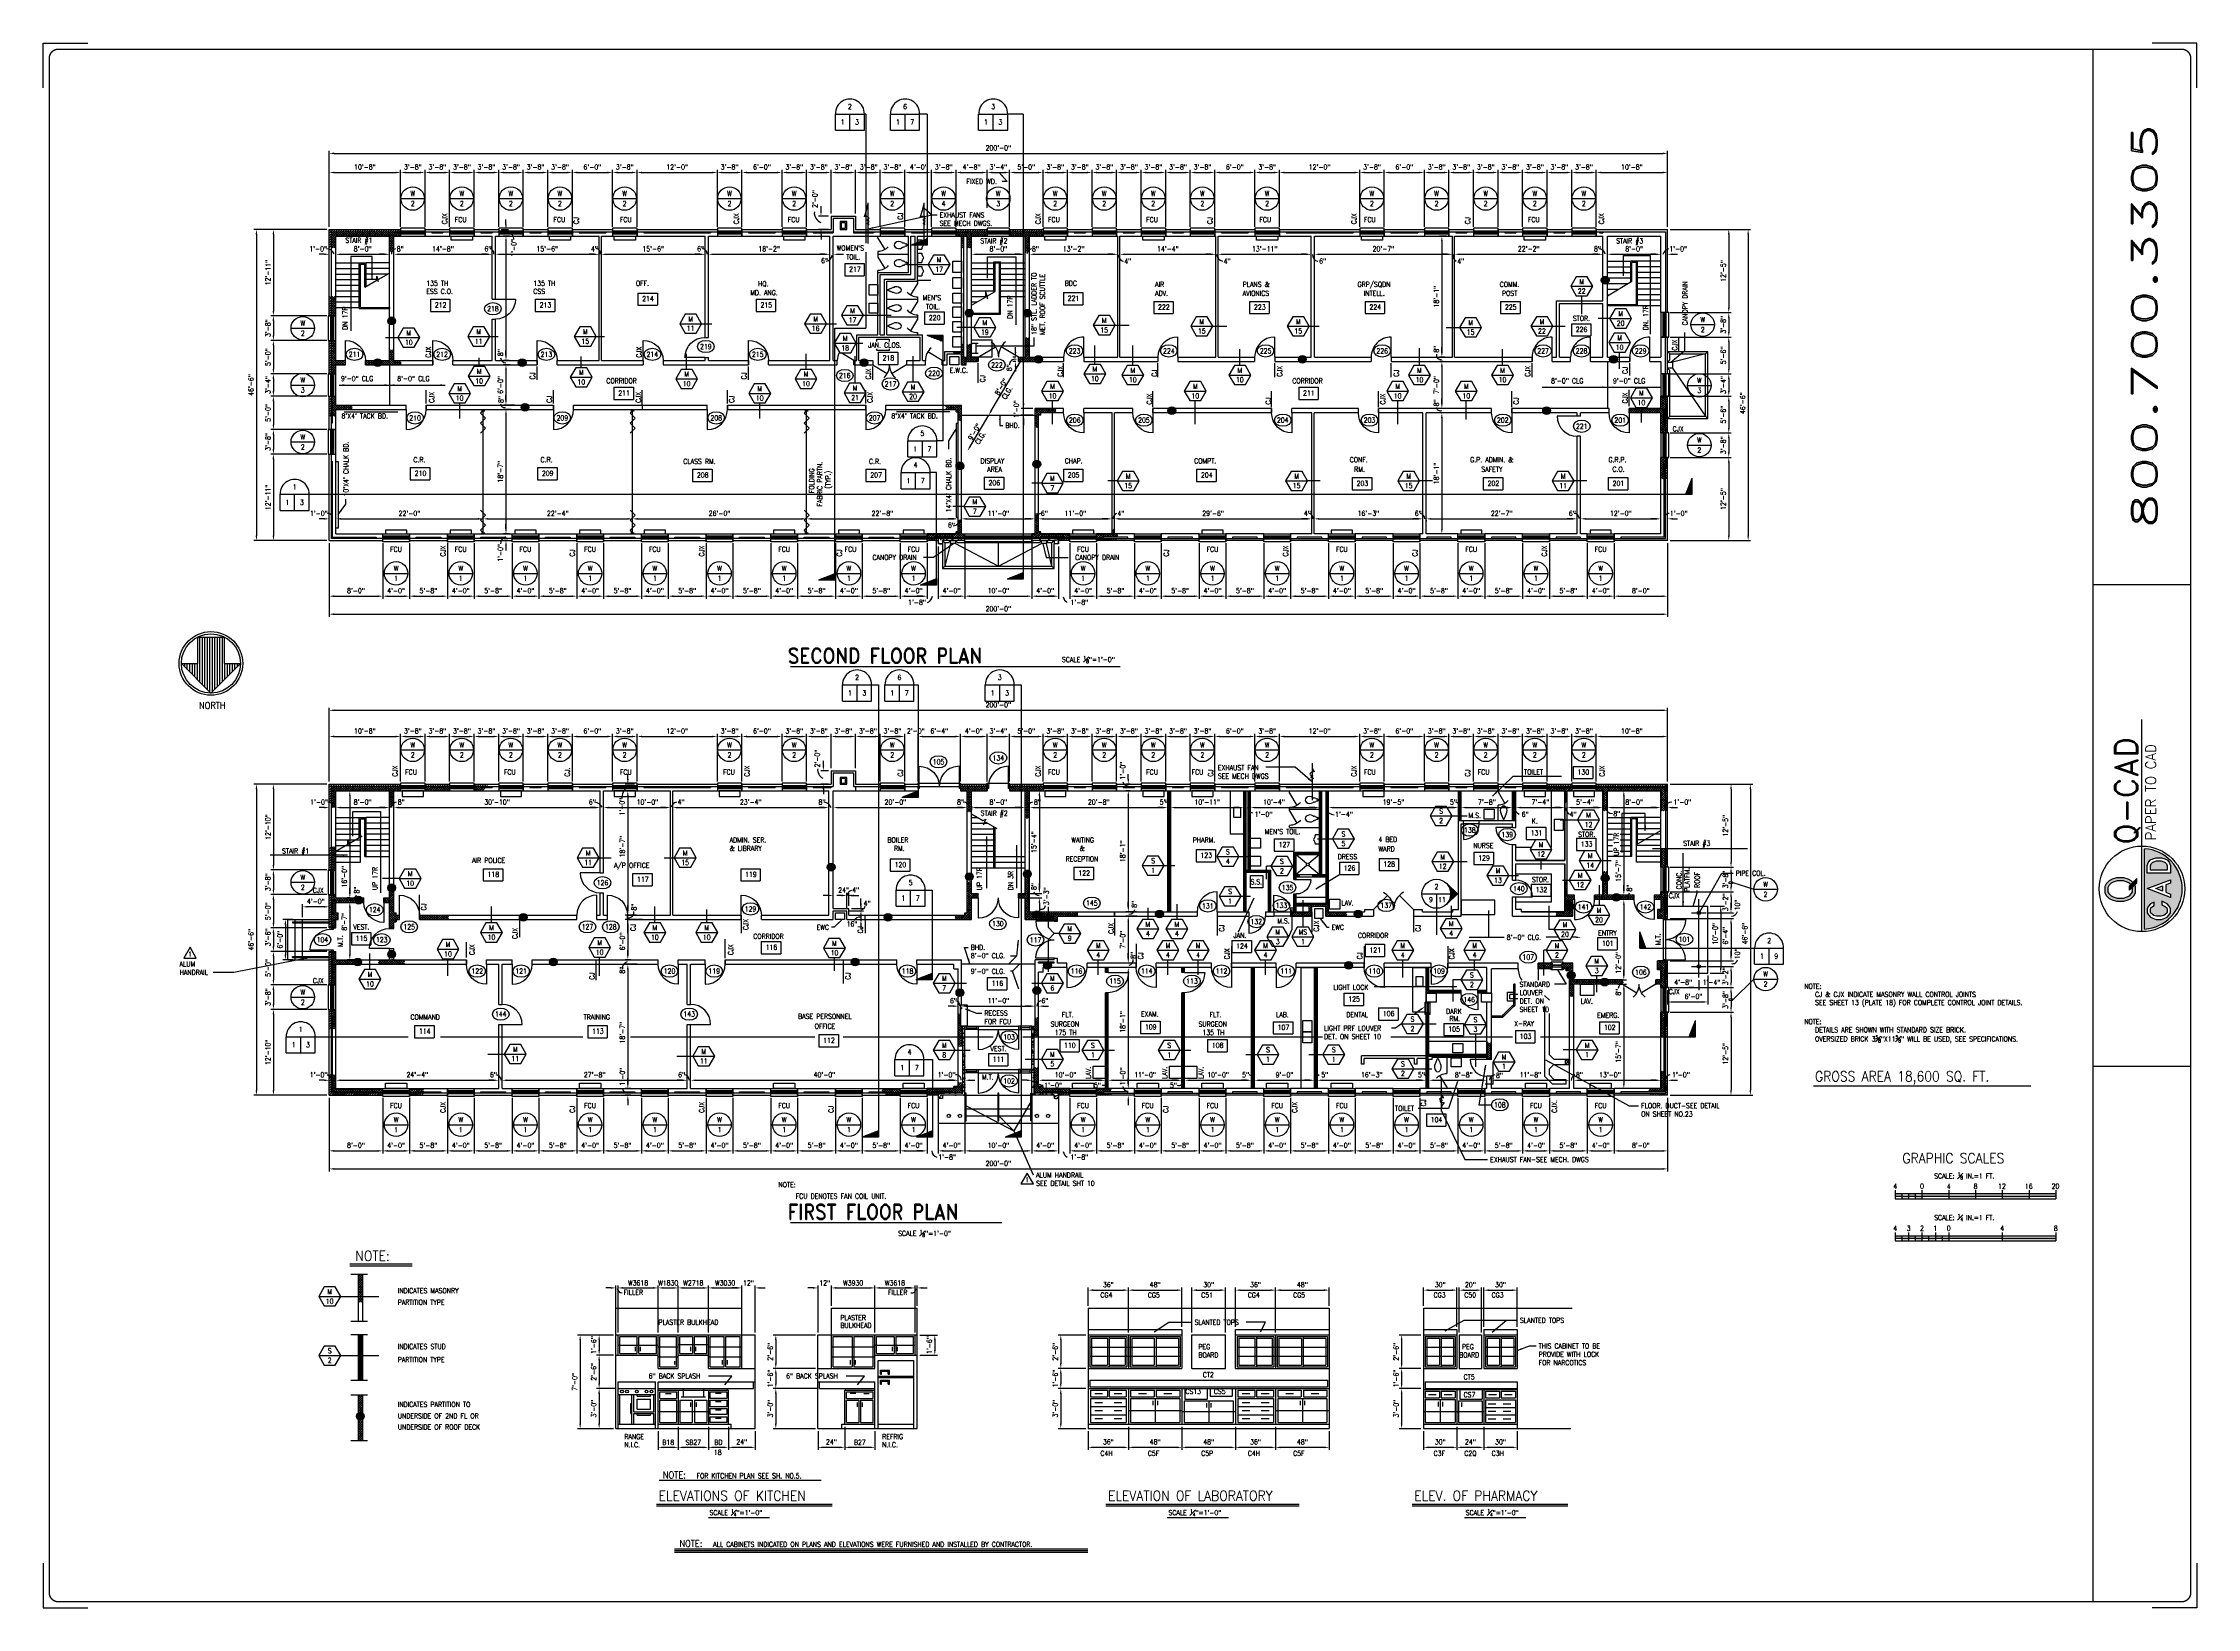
# Paper-space layout 'Layout1' of a CAD drawing. Header units: inches. Extents: x 1.4 to 41.6, y 0.4 to 29.6.
# The model-space entities are those that its viewports show. They can reach past a viewport. Long polylines and large blocks are cut down to what shows.
import ezdxf
from ezdxf.enums import TextEntityAlignment as Align

# ---------------------------------------------------------------- set-up
doc = ezdxf.new("R2010")
doc.units = ezdxf.units.IN
doc.header["$LTSCALE"] = 0.5
doc.header["$MEASUREMENT"] = 0
for name, pattern in [('CENTER2', [1.8, 1.5, -0.1, 0.1, -0.1]), ('DASHEDX2', [1.5, 1, -0.5]), ('HIDDEN', [0.375, 0.25, -0.125]), ('HIDDEN2', [0.1875, 0.125, -0.0625]), ('HIDDEN4', [0.12375, 0.0825, -0.04125])]:
    doc.linetypes.add(name, pattern=pattern)
doc.layers.get('0').update_dxf_attribs({"linetype": 'CONTINUOUS'})
doc.layers.get('Defpoints').update_dxf_attribs({"linetype": 'CONTINUOUS'})
for name, color, linetype in [('A-ANNO', 8, 'CONTINUOUS'), ('A-ANNO-DIMS', 7, 'CONTINUOUS'), ('A-ANNO-NOTE', 7, 'CONTINUOUS'), ('A-ANNO-TEXT', 7, 'CONTINUOUS'), ('A-ANNO-TITL', 5, 'CONTINUOUS'), ('A-ANNO-TITL-FINE', 7, 'CONTINUOUS'), ('A-ANNO-TTLB-BOLD', 6, 'CONTINUOUS'), ('A-ANNO-TTLB-FINE', 7, 'CONTINUOUS'), ('A-ANNO-TTLB-MEDM', 5, 'CONTINUOUS'), ('A-ANNO-TTLB-TEXT-BOLD', 6, 'CONTINUOUS'), ('A-ANNO-TTLB-TEXT-FINE', 7, 'CONTINUOUS'), ('A-ANNO-TTLB-TEXT-MEDM', 5, 'CONTINUOUS'), ('A-COLS', 2, 'CONTINUOUS'), ('A-DOOR', 3, 'CONTINUOUS'), ('A-DOOR-IDEN', 7, 'CONTINUOUS'), ('A-ELEV', 2, 'CONTINUOUS'), ('A-EQPM', 3, 'CONTINUOUS'), ('A-FLOR-HRAL', 2, 'CONTINUOUS'), ('A-FLOR-IDEN', 7, 'CONTINUOUS'), ('A-FLOR-LEVL', 2, 'CONTINUOUS'), ('A-FLOR-OVHD', 2, 'CONTINUOUS'), ('A-FLOR-PFIX', 3, 'CONTINUOUS'), ('A-FLOR-STRS', 2, 'CONTINUOUS'), ('A-FLOR-TPTN', 2, 'CONTINUOUS'), ('A-FURN', 3, 'CONTINUOUS'), ('A-GLAZ', 3, 'CONTINUOUS'), ('A-GLAZ-IDEN', 7, 'CONTINUOUS'), ('A-GLAZ-SILL', 3, 'CONTINUOUS'), ('A-ROOF-OTLN', 2, 'CONTINUOUS'), ('A-SECT-IDEN', 7, 'CONTINUOUS'), ('A-SECT-SYMB', 7, 'CONTINUOUS'), ('A-WALL', 2, 'CONTINUOUS'), ('A-WALL-IDEN', 7, 'CONTINUOUS'), ('A-WALL-JAMB', 2, 'CONTINUOUS'), ('A-WALL-MOVE', 2, 'CONTINUOUS'), ('M-EXHS-EQPM', 4, 'CONTINUOUS'), ('M-HVAC-DUCT', 4, 'CONTINUOUS'), ('M-HVAC-EQPM', 4, 'CONTINUOUS'), ('P-SANR-FLDR', 4, 'CONTINUOUS'), ('P-STRM-PIPE', 4, 'CONTINUOUS'), ('S-SLAB-JOIN', 2, 'CONTINUOUS'), ('VIEWPORT', 7, 'CONTINUOUS')]:
    doc.layers.add(name, color=color, linetype=linetype)
doc.layers.get('VIEWPORT').off()
doc.layers.get('VIEWPORT').freeze()
doc.styles.add('HEADING', font='romand.shx', dxfattribs={"width": 0.9})
doc.styles.add('ROMAND', font='romand.shx', dxfattribs={"width": 0.9})
doc.styles.add('ROMANS', font='romans.shx', dxfattribs={"width": 0.9})
doc.dimstyles.new('DIM48', dxfattribs={"dimscale": 48, "dimtxt": 0.09375, "dimasz": 0.09375, "dimexe": 0.046875, "dimexo": 0.046875, "dimgap": 0.046875, "dimtad": 1, "dimdec": 4, "dimzin": 3, "dimdsep": 46, "dimlunit": 4, "dimtxsty": 'ROMANS', "dimcen": 0.046875, "dimaunit": 1, "dimadec": 0, "dimazin": 0, "dimtfac": 0.7, "dimtdec": 4, "dimtofl": 0, "dimtmove": 2, "dimatfit": 3, "dimfxl": 0, "dimfrac": 1, "dimtolj": 1, "dimtzin": 0, "dimarcsym": 0})
doc.dimstyles.new('DIM96', dxfattribs={"dimscale": 96, "dimtxt": 0.09375, "dimasz": 0.09375, "dimexe": 0.046875, "dimexo": 0.046875, "dimgap": 0.046875, "dimtad": 1, "dimdec": 4, "dimzin": 3, "dimdsep": 46, "dimlunit": 4, "dimtxsty": 'ROMANS', "dimcen": 0.046875, "dimaunit": 1, "dimadec": 0, "dimazin": 0, "dimtfac": 0.7, "dimtdec": 4, "dimtofl": 0, "dimtmove": 2, "dimatfit": 3, "dimfxl": 0, "dimfrac": 1, "dimtolj": 1, "dimtzin": 0, "dimarcsym": 0})
doc.dimstyles.new('DIM96A', dxfattribs={"dimscale": 96, "dimtxt": 0.09375, "dimasz": 0.09375, "dimexe": 0.046875, "dimexo": 0.046875, "dimgap": 0.046875, "dimtad": 1, "dimdec": 4, "dimzin": 3, "dimdsep": 46, "dimlunit": 4, "dimtxsty": 'ROMANS', "dimcen": 0.046875, "dimaunit": 1, "dimadec": 0, "dimazin": 0, "dimtfac": 0.7, "dimtdec": 4, "dimtofl": 0, "dimtmove": 2, "dimatfit": 3, "dimfxl": 0, "dimfrac": 1, "dimtolj": 1, "dimtzin": 0, "dimarcsym": 0})
doc.dimstyles.new('LED48', dxfattribs={"dimscale": 48, "dimtxt": 0.09375, "dimasz": 0.09375, "dimexe": 0.046875, "dimexo": 0.046875, "dimgap": 0.046875, "dimtad": 0, "dimdec": 4, "dimzin": 3, "dimdsep": 46, "dimlunit": 4, "dimtxsty": 'ROMANS', "dimcen": 0.046875, "dimaunit": 1, "dimadec": 0, "dimazin": 0, "dimtfac": 0.7, "dimtdec": 4, "dimtofl": 0, "dimtmove": 2, "dimatfit": 3, "dimfxl": 0, "dimfrac": 1, "dimtolj": 1, "dimtzin": 0, "dimarcsym": 0})
doc.dimstyles.new('LED96', dxfattribs={"dimscale": 96, "dimtxt": 0.09375, "dimasz": 0.09375, "dimexe": 0.046875, "dimexo": 0.046875, "dimgap": 0.046875, "dimtad": 0, "dimdec": 4, "dimzin": 3, "dimdsep": 46, "dimlunit": 4, "dimtxsty": 'ROMANS', "dimcen": 0.046875, "dimaunit": 1, "dimadec": 0, "dimazin": 0, "dimtfac": 0.7, "dimtdec": 4, "dimtofl": 0, "dimtmove": 2, "dimatfit": 3, "dimfxl": 0, "dimfrac": 1, "dimtolj": 1, "dimtzin": 0, "dimarcsym": 0})
pattern_1 = [(45, (-1.83506, -0.716534), (-0.02209709, 0.02209709), []), (135, (-1.83506, -0.716534), (-0.02209709, -0.02209709), [])]
pattern_2 = [(45, (3.181, -2.4256), (-2.1213203, 2.1213203), []), (135, (3.181, -2.4256), (-2.1213203, -2.1213203), [])]
pattern_3 = [(45, (3.181, -2.4256), (-2.1213203, 2.1213203), [])]
pattern_4 = [(45, (-1.4584, -2.4256), (-2.1213203, 2.1213203), []), (135, (-1.4584, -2.4256), (-2.1213203, -2.1213203), [])]
pattern_5 = [(45, (-1.4584, -2.4256), (-2.1213203, 2.1213203), [])]
pattern_6 = [(37.5, (-1.4584, -2.4256), (-0.251973, 7.707295), [0, -6.08, 0, -6.8, 0, -6.5]), (7.5, (-1.458, -2.426), (7.079107, 11.288584), [0, -3.28, 0, -5.48, 0, -2.1]), (327.5, (-6.3784, -2.4256), (12.456567, 0.022636), [0, -2, 0, -7.2, 0, -9.4]), (317.5, (-6.378, -2.426), (12.024506, 3.5107), [0, -1, 0, -4.72, 0, -5.4])]
pattern_7 = [(135, (7, -1.4256), (-2.1213203, -2.1213203), []), (225, (7, -1.4256), (2.1213203, -2.1213203), [])]
pattern_8 = [(45, (7, -1.4256), (-2.1213203, 2.1213203), []), (135, (7, -1.4256), (-2.1213203, -2.1213203), [])]
pattern_9 = [(45, (7, -1.4256), (-2.1213203, 2.1213203), [])]
pattern_10 = [(45, (9, -1.4256), (-2.1213203, 2.1213203), []), (135, (9, -1.4256), (-2.1213203, -2.1213203), [])]
pattern_11 = [(45, (9, -1.4256), (-2.1213203, 2.1213203), [])]
pattern_12 = [(45, (-0.3756, 5e-13), (-2.1213203, 2.1213203), []), (135, (-0.3756, 5e-13), (-2.1213203, -2.1213203), [])]
pattern_13 = [(45, (-0.3756, 5e-13), (-2.1213203, 2.1213203), [])]
pattern_14 = [(37.5, (-0.3756, 5e-13), (-0.251973, 7.707295), [0, -6.08, 0, -6.8, 0, -6.5]), (7.5, (-0.376, 5e-13), (7.079107, 11.288584), [0, -3.28, 0, -5.48, 0, -2.1]), (327.5, (-5.2956, 5e-13), (12.456567, 0.022636), [0, -2, 0, -7.2, 0, -9.4]), (317.5, (-5.296, 5e-13), (12.024506, 3.510702), [0, -1, 0, -4.72, 0, -5.4])]
pattern_15 = [(45, (8.2175, 2), (-2.1213203, 2.1213203), [])]
pattern_16 = [(45, (8.2175, 2), (-2.1213203, 2.1213203), []), (135, (8.2175, 2), (-2.1213203, -2.1213203), [])]

# ---------------------------------------------------------------- blocks, each defined once
blk = doc.blocks.new('IDA')
blk.add_line((-0.205, 0), (0.205, 0))
blk.add_lwpolyline([(-0.205, 0), (-0.103, -0.178), (0.103, -0.178), (0.205, 0), (0.103, 0.178), (-0.103, 0.178)], close=True)
at = {"style": 'ROMANS', "width": 0.9}
for tag, p in [('@', (0, 0.089)), ('#', (0, -0.089))]:
    blk.add_attdef(tag, text='', height=0.0938, dxfattribs=at).set_placement(p, align=Align.MIDDLE)
blk = doc.blocks.new('XX01')
blk.add_hatch(color=256).paths.add_polyline_path([(7, 0, 1), (-7, 0, 1)])
blk.add_circle((0, 0), 7)
blk = doc.blocks.new('TB2_42X30')
at = {"layer": 'A-ANNO-TTLB-TEXT-FINE'}
h = blk.add_hatch(color=256, dxfattribs=at)
h.paths.add_polyline_path([(40.636, 13.065, 0.939291), (40.636, 14.566)])
h.paths.add_polyline_path([(40.688, 14.11), (40.688, 14.254), (40.709, 14.316), (40.75, 14.357), (40.791, 14.377), (40.853, 14.398), (40.956, 14.398), (41.018, 14.377), (41.059, 14.357), (41.1, 14.316), (41.12, 14.254), (41.12, 14.11)], flags=16)
h.paths.add_polyline_path([(40.746, 14.168), (40.746, 14.245), (40.759, 14.284), (40.784, 14.309), (40.813, 14.324), (40.862, 14.34), (40.947, 14.34), (40.996, 14.324), (41.025, 14.309), (41.05, 14.284), (41.063, 14.245), (41.063, 14.168)], flags=0)
h.paths.add_polyline_path([(41.12, 13.987), (41.12, 13.925), (41.032, 13.891), (41.032, 13.753), (41.12, 13.72), (41.12, 13.658), (40.688, 13.822)], flags=16)
h.paths.add_polyline_path([(40.974, 13.87), (40.974, 13.775), (40.85, 13.822)], flags=0)
h.paths.add_polyline_path([(40.817, 13.568), (40.817, 13.504), (40.784, 13.487), (40.756, 13.459), (40.746, 13.439), (40.746, 13.384), (40.756, 13.363), (40.784, 13.335), (40.813, 13.321), (40.862, 13.304), (40.947, 13.304), (40.996, 13.321), (41.025, 13.335), (41.053, 13.363), (41.063, 13.384), (41.063, 13.439), (41.053, 13.459), (41.025, 13.487), (40.96, 13.52), (40.96, 13.584), (41.059, 13.535), (41.1, 13.494), (41.12, 13.452), (41.12, 13.37), (41.1, 13.329), (41.059, 13.288), (41.018, 13.267), (40.956, 13.247), (40.853, 13.247), (40.791, 13.267), (40.75, 13.288), (40.709, 13.329), (40.688, 13.37), (40.688, 13.452), (40.709, 13.494), (40.75, 13.535)], flags=16)
blk.add_hatch(color=256, dxfattribs=at).paths.add_polyline_path([(40.312, 13.942), (40.354, 13.92), (40.378, 13.897), (40.419, 13.937), (40.389, 13.968), (40.334, 13.995), (40.251, 14.022), (40.114, 14.022), (40.032, 13.995), (39.977, 13.968), (39.922, 13.913), (39.895, 13.858), (39.895, 13.748), (39.922, 13.693), (39.977, 13.639), (40.032, 13.611), (40.114, 13.584), (40.251, 13.584), (40.334, 13.611), (40.389, 13.639), (40.443, 13.693), (40.471, 13.748), (40.471, 13.858), (40.454, 13.891), (40.411, 13.848), (40.413, 13.844), (40.413, 13.762), (40.396, 13.728), (40.354, 13.686), (40.312, 13.665), (40.242, 13.641), (40.124, 13.641), (40.054, 13.665), (40.011, 13.686), (39.97, 13.728), (39.952, 13.762), (39.952, 13.844), (39.97, 13.879), (40.011, 13.92), (40.054, 13.942), (40.124, 13.965), (40.242, 13.965)])
h = blk.add_hatch(color=256, dxfattribs=at)
h.paths.add_polyline_path([(40.356, 13.793), (40.411, 13.848), (40.396, 13.879), (40.378, 13.897), (40.356, 13.875)])
h.paths.add_polyline_path([(40.396, 13.879), (40.411, 13.848), (40.454, 13.891), (40.443, 13.913), (40.419, 13.937), (40.378, 13.897)])
h.paths.add_polyline_path([(40.419, 13.937), (40.443, 13.913), (40.454, 13.891), (40.493, 13.93), (40.493, 14.012)])
at = {"layer": 'A-ANNO-TTLB-FINE'}
for p, q in [((1.384, 29.616), (2.218, 29.616)), ((1.384, 28.782), (1.384, 29.616)), ((41.616, 29.616), (40.782, 29.616)), ((41.616, 28.782), (41.616, 29.616)), ((1.384, 1.218), (1.384, 0.384)), ((41.616, 1.218), (41.616, 0.384)), ((1.384, 0.384), (2.218, 0.384)), ((41.616, 0.384), (40.782, 0.384))]:
    blk.add_line(p, q, dxfattribs=at)
at = {"layer": 'A-ANNO-TTLB-MEDM', "const_width": 0.026}
blk.add_lwpolyline([(1.5, 29.333, -0.414214), (1.667, 29.5), (41.333, 29.5, -0.414214), (41.5, 29.333), (41.5, 0.667, -0.414214), (41.333, 0.5), (1.667, 0.5, -0.414214), (1.5, 0.667)], format="xyb", close=True, dxfattribs=at)
for points in [[(39.677, 29.5), (39.677, 0.5)], [(39.677, 19.5), (41.5, 19.5)], [(39.677, 10.5), (41.5, 10.5)]]:
    blk.add_lwpolyline(points, dxfattribs=at)
at = {"layer": 'A-ANNO-TTLB-TEXT-FINE'}
for p, q in [((40.589, 13.017), (40.589, 16.983)), ((40.636, 13.065), (40.636, 14.566)), ((40.356, 13.875), (40.493, 14.012)), ((40.356, 13.793), (40.493, 13.93)), ((40.356, 13.793), (40.356, 13.875)), ((40.493, 13.93), (40.493, 14.012)), ((41.018, 13.555), (41.018, 13.555)), ((41.018, 13.555), (41.018, 13.555))]:
    blk.add_line(p, q, dxfattribs=at)
for points in [[(41.018, 14.377), (41.059, 14.357), (41.1, 14.316), (41.12, 14.254), (41.12, 14.11), (40.688, 14.11), (40.688, 14.254), (40.709, 14.316), (40.75, 14.357), (40.791, 14.377), (40.853, 14.398), (40.956, 14.398)], [(40.996, 14.324), (41.025, 14.309), (41.05, 14.284), (41.063, 14.245), (41.063, 14.168), (40.746, 14.168), (40.746, 14.245), (40.759, 14.284), (40.784, 14.309), (40.813, 14.324), (40.862, 14.34), (40.947, 14.34)], [(39.922, 13.693), (39.977, 13.639), (40.032, 13.611), (40.114, 13.584), (40.251, 13.584), (40.334, 13.611), (40.389, 13.639), (40.443, 13.693), (40.471, 13.748), (40.471, 13.858), (40.443, 13.913), (40.389, 13.968), (40.334, 13.995), (40.251, 14.022), (40.114, 14.022), (40.032, 13.995), (39.977, 13.968), (39.922, 13.913), (39.895, 13.858), (39.895, 13.748), (39.895, 13.748)], [(39.97, 13.728), (40.011, 13.686), (40.054, 13.665), (40.124, 13.641), (40.242, 13.641), (40.312, 13.665), (40.354, 13.686), (40.396, 13.728), (40.413, 13.762), (40.413, 13.844), (40.396, 13.879), (40.354, 13.92), (40.312, 13.942), (40.242, 13.965), (40.124, 13.965), (40.054, 13.942), (40.011, 13.92), (39.97, 13.879), (39.952, 13.844), (39.952, 13.762)], [(41.032, 13.753), (41.12, 13.72), (41.12, 13.658), (40.688, 13.822), (41.12, 13.987), (41.12, 13.925), (41.032, 13.891)], [(40.974, 13.775), (40.85, 13.822), (40.974, 13.87)], [(40.75, 13.535), (40.709, 13.494), (40.688, 13.452), (40.688, 13.37), (40.709, 13.329), (40.75, 13.288), (40.791, 13.267), (40.853, 13.247), (40.956, 13.247), (41.018, 13.267), (41.059, 13.288), (41.1, 13.329), (41.12, 13.37), (41.12, 13.452), (41.1, 13.494), (41.059, 13.535), (40.96, 13.584), (40.96, 13.52), (41.025, 13.487), (41.053, 13.459), (41.063, 13.439), (41.063, 13.384), (41.053, 13.363), (41.025, 13.335), (40.996, 13.321), (40.947, 13.304), (40.862, 13.304), (40.813, 13.321), (40.784, 13.335), (40.756, 13.363), (40.746, 13.384), (40.746, 13.439), (40.756, 13.459), (40.784, 13.487), (40.817, 13.504), (40.817, 13.568)]]:
    blk.add_lwpolyline(points, close=True, dxfattribs=at)
blk.add_circle((40.589, 13.816), 0.799, dxfattribs=at)
blk.add_arc((40.589, 13.816), 0.752, 273.5861, 86.4139, dxfattribs=at)
at = {"layer": 'A-ANNO-TTLB-TEXT-BOLD', "style": 'ROMAND', "width": 1.514608}
blk.add_text('800.700.3305', height=0.48, rotation=90, dxfattribs=at).set_placement((40.875, 20.536), (40.875, 28.118), align=Align.FIT)
at = {"layer": 'A-ANNO-TTLB-TEXT-FINE', "style": 'ROMAND'}
blk.add_text('Q-CAD', height=0.432, rotation=90, dxfattribs=at).set_placement((40.51, 14.637))
at = {"layer": 'A-ANNO-TTLB-TEXT-FINE', "style": 'ROMAND', "width": 0.95}
blk.add_text('PAPER TO CAD', height=0.192, rotation=90, dxfattribs=at).set_placement((40.85, 14.721))
at = {"layer": 'A-ANNO-TTLB-TEXT-MEDM', "style": 'ROMAND', "width": 0.9}
blk.add_attdef('TITLE', text='', height=0.5, rotation=90, dxfattribs=at).set_placement((40.565, 5.343), align=Align.MIDDLE)
blk = doc.blocks.new('SILL')
for points in [[(0, 0), (48, 0), (48, -4), (0, -4)], [(0, -9), (48, -9), (48, -14), (0, -14)]]:
    blk.add_lwpolyline(points, close=True)
blk = doc.blocks.new('GLAZ')
for p, q in [((2, -5), (2, 0)), ((46, -5), (46, 0)), ((2, -2.5), (46, -2.5))]:
    blk.add_line(p, q)
blk.add_lwpolyline([(0, 0), (48, 0), (48, -5), (0, -5)], close=True)
blk = doc.blocks.new('DOOR1')
at = {"color": 0, "linetype": 'ByBlock'}
blk.add_line((0, 0), (0, 1), dxfattribs=at)
blk.add_arc((0, 0), 1, 90, 180, dxfattribs=at)
blk = doc.blocks.new('GLAZ1')
for p, q in [((2, 5), (2, 0)), ((2, 2.5), (42, 2.5)), ((42, 5), (42, 0))]:
    blk.add_line(p, q)
blk.add_lwpolyline([(0, 0), (44, 0), (44, 5), (0, 5)], close=True)
blk = doc.blocks.new('SILL1')
for points in [[(0, 9), (44, 9), (44, 14), (0, 14)], [(0, 0), (44, 0), (44, 4), (0, 4)]]:
    blk.add_lwpolyline(points, close=True)
blk = doc.blocks.new('GLAZ0')
for p, q in [((3, 0), (3, 6)), ((3, 3), (21, 3)), ((21, 6), (21, 0))]:
    blk.add_line(p, q)
blk.add_lwpolyline([(24, 0), (0, 0), (0, 6), (24, 6)], close=True)
blk = doc.blocks.new('DOOR3')
at = {"color": 0, "linetype": 'ByBlock'}
blk.add_line((0, 0), (-0.707, 0.707), dxfattribs=at)
blk.add_arc((0, 0), 1, 120, 180, dxfattribs=at)
blk = doc.blocks.new('JAMB')
blk.add_lwpolyline([(2, 0), (2, -4), (0, -4), (0, 0)], close=True)
blk = doc.blocks.new('DOOR2')
at = {"color": 0, "linetype": 'ByBlock'}
blk.add_line((0, 0), (-0.857, 0.515), dxfattribs=at)
blk.add_arc((0, 0), 1, 130.1247, 180, dxfattribs=at)
blk = doc.blocks.new('PFIX01')
for centre, radius, start, end in [((-18.7, 0), 5, 129.0107, 231.0981), ((-15.3, -4.2), 10.4, 58.0997, 129.0107), ((-6.7, 9.7), 6, 238.0997, 259.7254), ((-9.1, -3.6), 7.6, 55.1807, 79.7254), ((-1.3, 7.5), 6, 235.1807, 259.5039), ((-3.4, -3.9), 5.59, 57.7482, 79.5039), ((-1, 0), 1, 302.2518, 57.7482), ((-15.3, 4.2), 10.4, 231.0981, 301.9309), ((-6.6, -9.7), 6, 100.6326, 121.9309), ((-9.1, 3.6), 7.6, 280.6326, 304.8193), ((-1.3, -7.5), 6, 100.4961, 124.8193), ((-3.4, 3.9), 5.59, 280.4961, 302.2518)]:
    blk.add_arc(centre, radius, start, end)
blk = doc.blocks.new('PFIX02')
for p, q in [((0, 8.4), (-8, 8.4)), ((-8, 8.4), (-8, 7.2)), ((0, 8.4), (0, -8.4)), ((-8, -7.2), (-8, -8.4)), ((0, -8.4), (-8, -8.4))]:
    blk.add_line(p, q)
for centre, radius, start, end in [((-8.9, 0), 2, 138.2178, 221.7822), ((-17.6, 7.7), 9.61, 318.2178, 356.7828), ((-17.6, -7.7), 9.61, 3.2172, 41.7822)]:
    blk.add_arc(centre, radius, start, end)
blk = doc.blocks.new('EQ01')
blk.add_lwpolyline([(-19, 10), (19, 10), (19, 0), (-19, 0)], close=True)
blk = doc.blocks.new('*D14')
at = {"layer": 'A-ANNO-DIMS', "color": 0, "lineweight": -2}
for p, q in [((703, 1539.8), (703, 1672.2)), ((712, 1667.7), (3094, 1667.7)), ((3103, 1539.8), (3103, 1672.2))]:
    blk.add_line(p, q, dxfattribs=at)
at = {"layer": 'A-ANNO-DIMS', "color": 0}
for points in [[(712, 1669.2), (712, 1666.2), (703, 1667.7)], [(3094, 1669.2), (3094, 1666.2), (3103, 1667.7)]]:
    blk.add_solid(points, dxfattribs=at)
at = {"layer": 'Defpoints', "color": 0}
for p in [(3103, 1667.7), (703, 1535.3), (3103, 1535.3)]:
    blk.add_point(p, dxfattribs=at)
at = {"layer": 'A-ANNO-DIMS', "color": 0, "insert": (1903, 1677.6), "char_height": 9, "attachment_point": 5, "style": 'ROMANS'}
blk.add_mtext('\\A1;200\'-0"', dxfattribs=at)
blk = doc.blocks.new('*D15')
at = {"layer": 'A-ANNO-DIMS', "color": 0, "lineweight": -2}
for p, q in [((703, 1610.5), (703, 1625.2)), ((831, 1539.8), (831, 1625.2)), ((712, 1620.7), (822, 1620.7))]:
    blk.add_line(p, q, dxfattribs=at)
at = {"layer": 'A-ANNO-DIMS', "color": 0}
for points in [[(712, 1622.2), (712, 1619.2), (703, 1620.7)], [(822, 1622.2), (822, 1619.2), (831, 1620.7)]]:
    blk.add_solid(points, dxfattribs=at)
at = {"layer": 'Defpoints', "color": 0}
for p in [(703, 1606), (831, 1620.7), (831, 1535.3)]:
    blk.add_point(p, dxfattribs=at)
at = {"layer": 'A-ANNO-DIMS', "color": 0, "insert": (767, 1630.6), "char_height": 9, "attachment_point": 5, "style": 'ROMANS'}
blk.add_mtext('\\A1;10\'-8"', dxfattribs=at)
blk = doc.blocks.new('*D16')
at = {"layer": 'A-ANNO-DIMS', "color": 0, "lineweight": -2}
for p, q in [((831, 1539.8), (831, 1625.2)), ((875, 1539.8), (875, 1625.2)), ((840, 1620.7), (866, 1620.7))]:
    blk.add_line(p, q, dxfattribs=at)
at = {"layer": 'A-ANNO-DIMS', "color": 0}
for points in [[(840, 1622.2), (840, 1619.2), (831, 1620.7)], [(866, 1622.2), (866, 1619.2), (875, 1620.7)]]:
    blk.add_solid(points, dxfattribs=at)
at = {"layer": 'Defpoints', "color": 0}
for p in [(875, 1620.7), (831, 1535.3), (875, 1535.3)]:
    blk.add_point(p, dxfattribs=at)
at = {"layer": 'A-ANNO-DIMS', "color": 0, "insert": (853, 1630.6), "char_height": 9, "attachment_point": 5, "style": 'ROMANS'}
blk.add_mtext('\\A1;3\'-8"', dxfattribs=at)
blk = doc.blocks.new('*D17')
at = {"layer": 'A-ANNO-DIMS', "color": 0, "lineweight": -2}
for p, q in [((875, 1539.8), (875, 1625.2)), ((919, 1539.8), (919, 1625.2)), ((884, 1620.7), (910, 1620.7))]:
    blk.add_line(p, q, dxfattribs=at)
at = {"layer": 'A-ANNO-DIMS', "color": 0}
for points in [[(884, 1622.2), (884, 1619.2), (875, 1620.7)], [(910, 1622.2), (910, 1619.2), (919, 1620.7)]]:
    blk.add_solid(points, dxfattribs=at)
at = {"layer": 'Defpoints', "color": 0}
for p in [(919, 1620.7), (875, 1535.3), (919, 1535.3)]:
    blk.add_point(p, dxfattribs=at)
at = {"layer": 'A-ANNO-DIMS', "color": 0, "insert": (897, 1630.6), "char_height": 9, "attachment_point": 5, "style": 'ROMANS'}
blk.add_mtext('\\A1;3\'-8"', dxfattribs=at)
blk = doc.blocks.new('*D18')
at = {"layer": 'A-ANNO-DIMS', "color": 0, "lineweight": -2}
for p, q in [((919, 1539.8), (919, 1625.2)), ((963, 1539.8), (963, 1625.2)), ((928, 1620.7), (954, 1620.7))]:
    blk.add_line(p, q, dxfattribs=at)
at = {"layer": 'A-ANNO-DIMS', "color": 0}
for points in [[(928, 1622.2), (928, 1619.2), (919, 1620.7)], [(954, 1622.2), (954, 1619.2), (963, 1620.7)]]:
    blk.add_solid(points, dxfattribs=at)
at = {"layer": 'Defpoints', "color": 0}
for p in [(963, 1620.7), (919, 1535.3), (963, 1535.3)]:
    blk.add_point(p, dxfattribs=at)
at = {"layer": 'A-ANNO-DIMS', "color": 0, "insert": (941, 1630.6), "char_height": 9, "attachment_point": 5, "style": 'ROMANS'}
blk.add_mtext('\\A1;3\'-8"', dxfattribs=at)
blk = doc.blocks.new('*D19')
at = {"layer": 'A-ANNO-DIMS', "color": 0, "lineweight": -2}
for p, q in [((963, 1539.8), (963, 1625.2)), ((1007, 1539.8), (1007, 1625.2)), ((972, 1620.7), (998, 1620.7))]:
    blk.add_line(p, q, dxfattribs=at)
at = {"layer": 'A-ANNO-DIMS', "color": 0}
for points in [[(972, 1622.2), (972, 1619.2), (963, 1620.7)], [(998, 1622.2), (998, 1619.2), (1007, 1620.7)]]:
    blk.add_solid(points, dxfattribs=at)
at = {"layer": 'Defpoints', "color": 0}
for p in [(1007, 1620.7), (963, 1535.3), (1007, 1535.3)]:
    blk.add_point(p, dxfattribs=at)
at = {"layer": 'A-ANNO-DIMS', "color": 0, "insert": (985, 1630.6), "char_height": 9, "attachment_point": 5, "style": 'ROMANS'}
blk.add_mtext('\\A1;3\'-8"', dxfattribs=at)
blk = doc.blocks.new('*D20')
at = {"layer": 'A-ANNO-DIMS', "color": 0, "lineweight": -2}
for p, q in [((1007, 1539.8), (1007, 1625.2)), ((1051, 1539.8), (1051, 1625.2)), ((1016, 1620.7), (1042, 1620.7))]:
    blk.add_line(p, q, dxfattribs=at)
at = {"layer": 'A-ANNO-DIMS', "color": 0}
for points in [[(1016, 1622.2), (1016, 1619.2), (1007, 1620.7)], [(1042, 1622.2), (1042, 1619.2), (1051, 1620.7)]]:
    blk.add_solid(points, dxfattribs=at)
at = {"layer": 'Defpoints', "color": 0}
for p in [(1051, 1620.7), (1007, 1535.3), (1051, 1535.3)]:
    blk.add_point(p, dxfattribs=at)
at = {"layer": 'A-ANNO-DIMS', "color": 0, "insert": (1029, 1630.6), "char_height": 9, "attachment_point": 5, "style": 'ROMANS'}
blk.add_mtext('\\A1;3\'-8"', dxfattribs=at)
blk = doc.blocks.new('*D21')
at = {"layer": 'A-ANNO-DIMS', "color": 0, "lineweight": -2}
for p, q in [((1051, 1539.8), (1051, 1625.2)), ((1095, 1539.8), (1095, 1625.2)), ((1060, 1620.7), (1086, 1620.7))]:
    blk.add_line(p, q, dxfattribs=at)
at = {"layer": 'A-ANNO-DIMS', "color": 0}
for points in [[(1060, 1622.2), (1060, 1619.2), (1051, 1620.7)], [(1086, 1622.2), (1086, 1619.2), (1095, 1620.7)]]:
    blk.add_solid(points, dxfattribs=at)
at = {"layer": 'Defpoints', "color": 0}
for p in [(1095, 1620.7), (1051, 1535.3), (1095, 1535.3)]:
    blk.add_point(p, dxfattribs=at)
at = {"layer": 'A-ANNO-DIMS', "color": 0, "insert": (1073, 1630.6), "char_height": 9, "attachment_point": 5, "style": 'ROMANS'}
blk.add_mtext('\\A1;3\'-8"', dxfattribs=at)
blk = doc.blocks.new('*D22')
at = {"layer": 'A-ANNO-DIMS', "color": 0, "lineweight": -2}
for p, q in [((1095, 1539.8), (1095, 1625.2)), ((1139, 1539.8), (1139, 1625.2)), ((1104, 1620.7), (1130, 1620.7))]:
    blk.add_line(p, q, dxfattribs=at)
at = {"layer": 'A-ANNO-DIMS', "color": 0}
for points in [[(1104, 1622.2), (1104, 1619.2), (1095, 1620.7)], [(1130, 1622.2), (1130, 1619.2), (1139, 1620.7)]]:
    blk.add_solid(points, dxfattribs=at)
at = {"layer": 'Defpoints', "color": 0}
for p in [(1139, 1620.7), (1095, 1535.3), (1139, 1535.3)]:
    blk.add_point(p, dxfattribs=at)
at = {"layer": 'A-ANNO-DIMS', "color": 0, "insert": (1117, 1630.6), "char_height": 9, "attachment_point": 5, "style": 'ROMANS'}
blk.add_mtext('\\A1;3\'-8"', dxfattribs=at)
blk = doc.blocks.new('*D23')
at = {"layer": 'A-ANNO-DIMS', "color": 0, "lineweight": -2}
for p, q in [((1139, 1539.8), (1139, 1625.2)), ((1211, 1539.8), (1211, 1625.2)), ((1148, 1620.7), (1202, 1620.7))]:
    blk.add_line(p, q, dxfattribs=at)
at = {"layer": 'A-ANNO-DIMS', "color": 0}
for points in [[(1148, 1622.2), (1148, 1619.2), (1139, 1620.7)], [(1202, 1622.2), (1202, 1619.2), (1211, 1620.7)]]:
    blk.add_solid(points, dxfattribs=at)
at = {"layer": 'Defpoints', "color": 0}
for p in [(1211, 1620.7), (1139, 1535.3), (1211, 1535.3)]:
    blk.add_point(p, dxfattribs=at)
at = {"layer": 'A-ANNO-DIMS', "color": 0, "insert": (1175, 1630.6), "char_height": 9, "attachment_point": 5, "style": 'ROMANS'}
blk.add_mtext('\\A1;6\'-0"', dxfattribs=at)
blk = doc.blocks.new('*D24')
at = {"layer": 'A-ANNO-DIMS', "color": 0, "lineweight": -2}
for p, q in [((1211, 1539.8), (1211, 1625.2)), ((1255, 1539.8), (1255, 1625.2)), ((1220, 1620.7), (1246, 1620.7))]:
    blk.add_line(p, q, dxfattribs=at)
at = {"layer": 'A-ANNO-DIMS', "color": 0}
for points in [[(1220, 1622.2), (1220, 1619.2), (1211, 1620.7)], [(1246, 1622.2), (1246, 1619.2), (1255, 1620.7)]]:
    blk.add_solid(points, dxfattribs=at)
at = {"layer": 'Defpoints', "color": 0}
for p in [(1255, 1620.7), (1211, 1535.3), (1255, 1535.3)]:
    blk.add_point(p, dxfattribs=at)
at = {"layer": 'A-ANNO-DIMS', "color": 0, "insert": (1233, 1630.6), "char_height": 9, "attachment_point": 5, "style": 'ROMANS'}
blk.add_mtext('\\A1;3\'-8"', dxfattribs=at)
blk = doc.blocks.new('*D25')
at = {"layer": 'A-ANNO-DIMS', "color": 0, "lineweight": -2}
for p, q in [((1255, 1539.8), (1255, 1625.2)), ((1399, 1539.8), (1399, 1625.2)), ((1264, 1620.7), (1390, 1620.7))]:
    blk.add_line(p, q, dxfattribs=at)
at = {"layer": 'A-ANNO-DIMS', "color": 0}
for points in [[(1264, 1622.2), (1264, 1619.2), (1255, 1620.7)], [(1390, 1622.2), (1390, 1619.2), (1399, 1620.7)]]:
    blk.add_solid(points, dxfattribs=at)
at = {"layer": 'Defpoints', "color": 0}
for p in [(1399, 1620.7), (1255, 1535.3), (1399, 1535.3)]:
    blk.add_point(p, dxfattribs=at)
at = {"layer": 'A-ANNO-DIMS', "color": 0, "insert": (1327, 1630.6), "char_height": 9, "attachment_point": 5, "style": 'ROMANS'}
blk.add_mtext('\\A1;12\'-0"', dxfattribs=at)
blk = doc.blocks.new('*D26')
at = {"layer": 'A-ANNO-DIMS', "color": 0, "lineweight": -2}
for p, q in [((1399, 1539.8), (1399, 1625.2)), ((1443, 1539.8), (1443, 1625.2)), ((1408, 1620.7), (1434, 1620.7))]:
    blk.add_line(p, q, dxfattribs=at)
at = {"layer": 'A-ANNO-DIMS', "color": 0}
for points in [[(1408, 1622.2), (1408, 1619.2), (1399, 1620.7)], [(1434, 1622.2), (1434, 1619.2), (1443, 1620.7)]]:
    blk.add_solid(points, dxfattribs=at)
at = {"layer": 'Defpoints', "color": 0}
for p in [(1443, 1620.7), (1399, 1535.3), (1443, 1535.3)]:
    blk.add_point(p, dxfattribs=at)
at = {"layer": 'A-ANNO-DIMS', "color": 0, "insert": (1421, 1630.6), "char_height": 9, "attachment_point": 5, "style": 'ROMANS'}
blk.add_mtext('\\A1;3\'-8"', dxfattribs=at)
blk = doc.blocks.new('*D27')
at = {"layer": 'A-ANNO-DIMS', "color": 0, "lineweight": -2}
for p, q in [((1443, 1539.8), (1443, 1625.2)), ((1515, 1539.8), (1515, 1625.2)), ((1452, 1620.7), (1506, 1620.7))]:
    blk.add_line(p, q, dxfattribs=at)
at = {"layer": 'A-ANNO-DIMS', "color": 0}
for points in [[(1452, 1622.2), (1452, 1619.2), (1443, 1620.7)], [(1506, 1622.2), (1506, 1619.2), (1515, 1620.7)]]:
    blk.add_solid(points, dxfattribs=at)
at = {"layer": 'Defpoints', "color": 0}
for p in [(1515, 1620.7), (1443, 1535.3), (1515, 1535.3)]:
    blk.add_point(p, dxfattribs=at)
at = {"layer": 'A-ANNO-DIMS', "color": 0, "insert": (1479, 1630.6), "char_height": 9, "attachment_point": 5, "style": 'ROMANS'}
blk.add_mtext('\\A1;6\'-0"', dxfattribs=at)
blk = doc.blocks.new('*D28')
at = {"layer": 'A-ANNO-DIMS', "color": 0, "lineweight": -2}
for p, q in [((1515, 1539.8), (1515, 1625.2)), ((1559, 1539.8), (1559, 1625.2)), ((1524, 1620.7), (1550, 1620.7))]:
    blk.add_line(p, q, dxfattribs=at)
at = {"layer": 'A-ANNO-DIMS', "color": 0}
for points in [[(1524, 1622.2), (1524, 1619.2), (1515, 1620.7)], [(1550, 1622.2), (1550, 1619.2), (1559, 1620.7)]]:
    blk.add_solid(points, dxfattribs=at)
at = {"layer": 'Defpoints', "color": 0}
for p in [(1559, 1620.7), (1515, 1535.3), (1559, 1535.3)]:
    blk.add_point(p, dxfattribs=at)
at = {"layer": 'A-ANNO-DIMS', "color": 0, "insert": (1537, 1630.6), "char_height": 9, "attachment_point": 5, "style": 'ROMANS'}
blk.add_mtext('\\A1;3\'-8"', dxfattribs=at)
blk = doc.blocks.new('*D29')
at = {"layer": 'A-ANNO-DIMS', "color": 0, "lineweight": -2}
for p, q in [((1559, 1539.8), (1559, 1625.2)), ((1603, 1563.8), (1603, 1625.2)), ((1568, 1620.7), (1594, 1620.7))]:
    blk.add_line(p, q, dxfattribs=at)
at = {"layer": 'A-ANNO-DIMS', "color": 0}
for points in [[(1568, 1622.2), (1568, 1619.2), (1559, 1620.7)], [(1594, 1622.2), (1594, 1619.2), (1603, 1620.7)]]:
    blk.add_solid(points, dxfattribs=at)
at = {"layer": 'Defpoints', "color": 0}
for p in [(1603, 1620.7), (1603, 1559.3), (1559, 1535.3)]:
    blk.add_point(p, dxfattribs=at)
at = {"layer": 'A-ANNO-DIMS', "color": 0, "insert": (1581, 1630.6), "char_height": 9, "attachment_point": 5, "style": 'ROMANS'}
blk.add_mtext('\\A1;3\'-8"', dxfattribs=at)
blk = doc.blocks.new('*D30')
at = {"layer": 'A-ANNO-DIMS', "color": 0, "lineweight": -2}
for p, q in [((1603, 1563.8), (1603, 1625.2)), ((1647, 1563.8), (1647, 1625.2)), ((1612, 1620.7), (1638, 1620.7))]:
    blk.add_line(p, q, dxfattribs=at)
at = {"layer": 'A-ANNO-DIMS', "color": 0}
for points in [[(1612, 1622.2), (1612, 1619.2), (1603, 1620.7)], [(1638, 1622.2), (1638, 1619.2), (1647, 1620.7)]]:
    blk.add_solid(points, dxfattribs=at)
at = {"layer": 'Defpoints', "color": 0}
for p in [(1647, 1620.7), (1603, 1559.3), (1647, 1559.3)]:
    blk.add_point(p, dxfattribs=at)
at = {"layer": 'A-ANNO-DIMS', "color": 0, "insert": (1625, 1630.6), "char_height": 9, "attachment_point": 5, "style": 'ROMANS'}
blk.add_mtext('\\A1;3\'-8"', dxfattribs=at)
blk = doc.blocks.new('*D31')
at = {"layer": 'A-ANNO-DIMS', "color": 0, "lineweight": -2}
for p, q in [((1647, 1563.8), (1647, 1625.2)), ((1691, 1539.8), (1691, 1625.2)), ((1656, 1620.7), (1682, 1620.7))]:
    blk.add_line(p, q, dxfattribs=at)
at = {"layer": 'A-ANNO-DIMS', "color": 0}
for points in [[(1656, 1622.2), (1656, 1619.2), (1647, 1620.7)], [(1682, 1622.2), (1682, 1619.2), (1691, 1620.7)]]:
    blk.add_solid(points, dxfattribs=at)
at = {"layer": 'Defpoints', "color": 0}
for p in [(1691, 1620.7), (1647, 1559.3), (1691, 1535.3)]:
    blk.add_point(p, dxfattribs=at)
at = {"layer": 'A-ANNO-DIMS', "color": 0, "insert": (1669, 1630.6), "char_height": 9, "attachment_point": 5, "style": 'ROMANS'}
blk.add_mtext('\\A1;3\'-8"', dxfattribs=at)
blk = doc.blocks.new('*D32')
at = {"layer": 'A-ANNO-DIMS', "color": 0, "lineweight": -2}
for p, q in [((1691, 1539.8), (1691, 1625.2)), ((1735, 1539.8), (1735, 1625.2)), ((1700, 1620.7), (1726, 1620.7))]:
    blk.add_line(p, q, dxfattribs=at)
at = {"layer": 'A-ANNO-DIMS', "color": 0}
for points in [[(1700, 1622.2), (1700, 1619.2), (1691, 1620.7)], [(1726, 1622.2), (1726, 1619.2), (1735, 1620.7)]]:
    blk.add_solid(points, dxfattribs=at)
at = {"layer": 'Defpoints', "color": 0}
for p in [(1735, 1620.7), (1691, 1535.3), (1735, 1535.3)]:
    blk.add_point(p, dxfattribs=at)
at = {"layer": 'A-ANNO-DIMS', "color": 0, "insert": (1713, 1630.6), "char_height": 9, "attachment_point": 5, "style": 'ROMANS'}
blk.add_mtext('\\A1;3\'-8"', dxfattribs=at)
blk = doc.blocks.new('*D33')
at = {"layer": 'A-ANNO-DIMS', "color": 0, "lineweight": -2}
for p, q in [((1735, 1539.8), (1735, 1625.2)), ((1759, 1539.8), (1759, 1625.2)), ((1726, 1620.7), (1717, 1620.7)), ((1768, 1620.7), (1777, 1620.7))]:
    blk.add_line(p, q, dxfattribs=at)
at = {"layer": 'A-ANNO-DIMS', "color": 0}
for points in [[(1726, 1622.2), (1726, 1619.2), (1735, 1620.7)], [(1768, 1622.2), (1768, 1619.2), (1759, 1620.7)]]:
    blk.add_solid(points, dxfattribs=at)
at = {"layer": 'Defpoints', "color": 0}
for p in [(1759, 1620.7), (1735, 1535.3), (1759, 1535.3)]:
    blk.add_point(p, dxfattribs=at)
at = {"layer": 'A-ANNO-DIMS', "color": 0, "insert": (1754.9, 1630.6), "char_height": 9, "attachment_point": 5, "style": 'ROMANS'}
blk.add_mtext('\\A1;2\'-0"', dxfattribs=at)
blk = doc.blocks.new('*D34')
at = {"layer": 'A-ANNO-DIMS', "color": 0, "lineweight": -2}
for p, q in [((1759, 1539.8), (1759, 1625.2)), ((1835, 1539.8), (1835, 1625.2)), ((1768, 1620.7), (1826, 1620.7))]:
    blk.add_line(p, q, dxfattribs=at)
at = {"layer": 'A-ANNO-DIMS', "color": 0}
for points in [[(1768, 1622.2), (1768, 1619.2), (1759, 1620.7)], [(1826, 1622.2), (1826, 1619.2), (1835, 1620.7)]]:
    blk.add_solid(points, dxfattribs=at)
at = {"layer": 'Defpoints', "color": 0}
for p in [(1835, 1620.7), (1759, 1535.3), (1835, 1535.3)]:
    blk.add_point(p, dxfattribs=at)
at = {"layer": 'A-ANNO-DIMS', "color": 0, "insert": (1797, 1630.6), "char_height": 9, "attachment_point": 5, "style": 'ROMANS'}
blk.add_mtext('\\A1;6\'-4"', dxfattribs=at)
blk = doc.blocks.new('*D35')
at = {"layer": 'A-ANNO-DIMS', "color": 0, "lineweight": -2}
for p, q in [((1835, 1539.8), (1835, 1625.2)), ((1883, 1539.8), (1883, 1625.2)), ((1844, 1620.7), (1874, 1620.7))]:
    blk.add_line(p, q, dxfattribs=at)
at = {"layer": 'A-ANNO-DIMS', "color": 0}
for points in [[(1844, 1622.2), (1844, 1619.2), (1835, 1620.7)], [(1874, 1622.2), (1874, 1619.2), (1883, 1620.7)]]:
    blk.add_solid(points, dxfattribs=at)
at = {"layer": 'Defpoints', "color": 0}
for p in [(1883, 1620.7), (1835, 1535.3), (1883, 1535.3)]:
    blk.add_point(p, dxfattribs=at)
at = {"layer": 'A-ANNO-DIMS', "color": 0, "insert": (1859, 1630.6), "char_height": 9, "attachment_point": 5, "style": 'ROMANS'}
blk.add_mtext('\\A1;4\'-0"', dxfattribs=at)
blk = doc.blocks.new('*D36')
at = {"layer": 'A-ANNO-DIMS', "color": 0, "lineweight": -2}
for p, q in [((1883, 1539.8), (1883, 1625.2)), ((1923, 1539.8), (1923, 1625.2)), ((1892, 1620.7), (1914, 1620.7))]:
    blk.add_line(p, q, dxfattribs=at)
at = {"layer": 'A-ANNO-DIMS', "color": 0}
for points in [[(1892, 1622.2), (1892, 1619.2), (1883, 1620.7)], [(1914, 1622.2), (1914, 1619.2), (1923, 1620.7)]]:
    blk.add_solid(points, dxfattribs=at)
at = {"layer": 'Defpoints', "color": 0}
for p in [(1923, 1620.7), (1883, 1535.3), (1923, 1535.3)]:
    blk.add_point(p, dxfattribs=at)
at = {"layer": 'A-ANNO-DIMS', "color": 0, "insert": (1903, 1630.6), "char_height": 9, "attachment_point": 5, "style": 'ROMANS'}
blk.add_mtext('\\A1;3\'-4"', dxfattribs=at)
blk = doc.blocks.new('*D37')
at = {"layer": 'A-ANNO-DIMS', "color": 0, "lineweight": -2}
for p, q in [((1923, 1539.8), (1923, 1625.2)), ((1983, 1539.8), (1983, 1625.2)), ((1932, 1620.7), (1974, 1620.7))]:
    blk.add_line(p, q, dxfattribs=at)
at = {"layer": 'A-ANNO-DIMS', "color": 0}
for points in [[(1932, 1622.2), (1932, 1619.2), (1923, 1620.7)], [(1974, 1622.2), (1974, 1619.2), (1983, 1620.7)]]:
    blk.add_solid(points, dxfattribs=at)
at = {"layer": 'Defpoints', "color": 0}
for p in [(1983, 1620.7), (1923, 1535.3), (1983, 1535.3)]:
    blk.add_point(p, dxfattribs=at)
at = {"layer": 'A-ANNO-DIMS', "color": 0, "insert": (1953, 1630.6), "char_height": 9, "attachment_point": 5, "style": 'ROMANS'}
blk.add_mtext('\\A1;5\'-0"', dxfattribs=at)
blk = doc.blocks.new('*D38')
at = {"layer": 'A-ANNO-DIMS', "color": 0, "lineweight": -2}
for p, q in [((1983, 1539.8), (1983, 1625.2)), ((2027, 1539.8), (2027, 1625.2)), ((1992, 1620.7), (2018, 1620.7))]:
    blk.add_line(p, q, dxfattribs=at)
at = {"layer": 'A-ANNO-DIMS', "color": 0}
for points in [[(1992, 1622.2), (1992, 1619.2), (1983, 1620.7)], [(2018, 1622.2), (2018, 1619.2), (2027, 1620.7)]]:
    blk.add_solid(points, dxfattribs=at)
at = {"layer": 'Defpoints', "color": 0}
for p in [(2027, 1620.7), (1983, 1535.3), (2027, 1535.3)]:
    blk.add_point(p, dxfattribs=at)
at = {"layer": 'A-ANNO-DIMS', "color": 0, "insert": (2005, 1630.6), "char_height": 9, "attachment_point": 5, "style": 'ROMANS'}
blk.add_mtext('\\A1;3\'-8"', dxfattribs=at)
blk = doc.blocks.new('*D39')
at = {"layer": 'A-ANNO-DIMS', "color": 0, "lineweight": -2}
for p, q in [((2027, 1539.8), (2027, 1625.2)), ((2071, 1539.8), (2071, 1625.2)), ((2036, 1620.7), (2062, 1620.7))]:
    blk.add_line(p, q, dxfattribs=at)
at = {"layer": 'A-ANNO-DIMS', "color": 0}
for points in [[(2036, 1622.2), (2036, 1619.2), (2027, 1620.7)], [(2062, 1622.2), (2062, 1619.2), (2071, 1620.7)]]:
    blk.add_solid(points, dxfattribs=at)
at = {"layer": 'Defpoints', "color": 0}
for p in [(2071, 1620.7), (2027, 1535.3), (2071, 1535.3)]:
    blk.add_point(p, dxfattribs=at)
at = {"layer": 'A-ANNO-DIMS', "color": 0, "insert": (2049, 1630.6), "char_height": 9, "attachment_point": 5, "style": 'ROMANS'}
blk.add_mtext('\\A1;3\'-8"', dxfattribs=at)
blk = doc.blocks.new('*D40')
at = {"layer": 'A-ANNO-DIMS', "color": 0, "lineweight": -2}
for p, q in [((2071, 1539.8), (2071, 1625.2)), ((2115, 1539.8), (2115, 1625.2)), ((2080, 1620.7), (2106, 1620.7))]:
    blk.add_line(p, q, dxfattribs=at)
at = {"layer": 'A-ANNO-DIMS', "color": 0}
for points in [[(2080, 1622.2), (2080, 1619.2), (2071, 1620.7)], [(2106, 1622.2), (2106, 1619.2), (2115, 1620.7)]]:
    blk.add_solid(points, dxfattribs=at)
at = {"layer": 'Defpoints', "color": 0}
for p in [(2115, 1620.7), (2071, 1535.3), (2115, 1535.3)]:
    blk.add_point(p, dxfattribs=at)
at = {"layer": 'A-ANNO-DIMS', "color": 0, "insert": (2093, 1630.6), "char_height": 9, "attachment_point": 5, "style": 'ROMANS'}
blk.add_mtext('\\A1;3\'-8"', dxfattribs=at)
blk = doc.blocks.new('*D41')
at = {"layer": 'A-ANNO-DIMS', "color": 0, "lineweight": -2}
for p, q in [((2115, 1539.8), (2115, 1625.2)), ((2159, 1539.8), (2159, 1625.2)), ((2124, 1620.7), (2150, 1620.7))]:
    blk.add_line(p, q, dxfattribs=at)
at = {"layer": 'A-ANNO-DIMS', "color": 0}
for points in [[(2124, 1622.2), (2124, 1619.2), (2115, 1620.7)], [(2150, 1622.2), (2150, 1619.2), (2159, 1620.7)]]:
    blk.add_solid(points, dxfattribs=at)
at = {"layer": 'Defpoints', "color": 0}
for p in [(2159, 1620.7), (2115, 1535.3), (2159, 1535.3)]:
    blk.add_point(p, dxfattribs=at)
at = {"layer": 'A-ANNO-DIMS', "color": 0, "insert": (2137, 1630.6), "char_height": 9, "attachment_point": 5, "style": 'ROMANS'}
blk.add_mtext('\\A1;3\'-8"', dxfattribs=at)
blk = doc.blocks.new('*D42')
at = {"layer": 'A-ANNO-DIMS', "color": 0, "lineweight": -2}
for p, q in [((2159, 1539.8), (2159, 1625.2)), ((2203, 1539.8), (2203, 1625.2)), ((2168, 1620.7), (2194, 1620.7))]:
    blk.add_line(p, q, dxfattribs=at)
at = {"layer": 'A-ANNO-DIMS', "color": 0}
for points in [[(2168, 1622.2), (2168, 1619.2), (2159, 1620.7)], [(2194, 1622.2), (2194, 1619.2), (2203, 1620.7)]]:
    blk.add_solid(points, dxfattribs=at)
at = {"layer": 'Defpoints', "color": 0}
for p in [(2203, 1620.7), (2159, 1535.3), (2203, 1535.3)]:
    blk.add_point(p, dxfattribs=at)
at = {"layer": 'A-ANNO-DIMS', "color": 0, "insert": (2181, 1630.6), "char_height": 9, "attachment_point": 5, "style": 'ROMANS'}
blk.add_mtext('\\A1;3\'-8"', dxfattribs=at)
blk = doc.blocks.new('*D43')
at = {"layer": 'A-ANNO-DIMS', "color": 0, "lineweight": -2}
for p, q in [((2203, 1539.8), (2203, 1625.2)), ((2247, 1539.8), (2247, 1625.2)), ((2212, 1620.7), (2238, 1620.7))]:
    blk.add_line(p, q, dxfattribs=at)
at = {"layer": 'A-ANNO-DIMS', "color": 0}
for points in [[(2212, 1622.2), (2212, 1619.2), (2203, 1620.7)], [(2238, 1622.2), (2238, 1619.2), (2247, 1620.7)]]:
    blk.add_solid(points, dxfattribs=at)
at = {"layer": 'Defpoints', "color": 0}
for p in [(2247, 1620.7), (2203, 1535.3), (2247, 1535.3)]:
    blk.add_point(p, dxfattribs=at)
at = {"layer": 'A-ANNO-DIMS', "color": 0, "insert": (2225, 1630.6), "char_height": 9, "attachment_point": 5, "style": 'ROMANS'}
blk.add_mtext('\\A1;3\'-8"', dxfattribs=at)
blk = doc.blocks.new('*D44')
at = {"layer": 'A-ANNO-DIMS', "color": 0, "lineweight": -2}
for p, q in [((2247, 1539.8), (2247, 1625.2)), ((2291, 1539.8), (2291, 1625.2)), ((2256, 1620.7), (2282, 1620.7))]:
    blk.add_line(p, q, dxfattribs=at)
at = {"layer": 'A-ANNO-DIMS', "color": 0}
for points in [[(2256, 1622.2), (2256, 1619.2), (2247, 1620.7)], [(2282, 1622.2), (2282, 1619.2), (2291, 1620.7)]]:
    blk.add_solid(points, dxfattribs=at)
at = {"layer": 'Defpoints', "color": 0}
for p in [(2291, 1620.7), (2247, 1535.3), (2291, 1535.3)]:
    blk.add_point(p, dxfattribs=at)
at = {"layer": 'A-ANNO-DIMS', "color": 0, "insert": (2269, 1630.6), "char_height": 9, "attachment_point": 5, "style": 'ROMANS'}
blk.add_mtext('\\A1;3\'-8"', dxfattribs=at)
blk = doc.blocks.new('*D45')
at = {"layer": 'A-ANNO-DIMS', "color": 0, "lineweight": -2}
for p, q in [((2291, 1539.8), (2291, 1625.2)), ((2363, 1539.8), (2363, 1625.2)), ((2300, 1620.7), (2354, 1620.7))]:
    blk.add_line(p, q, dxfattribs=at)
at = {"layer": 'A-ANNO-DIMS', "color": 0}
for points in [[(2300, 1622.2), (2300, 1619.2), (2291, 1620.7)], [(2354, 1622.2), (2354, 1619.2), (2363, 1620.7)]]:
    blk.add_solid(points, dxfattribs=at)
at = {"layer": 'Defpoints', "color": 0}
for p in [(2363, 1620.7), (2291, 1535.3), (2363, 1535.3)]:
    blk.add_point(p, dxfattribs=at)
at = {"layer": 'A-ANNO-DIMS', "color": 0, "insert": (2327, 1630.6), "char_height": 9, "attachment_point": 5, "style": 'ROMANS'}
blk.add_mtext('\\A1;6\'-0"', dxfattribs=at)
blk = doc.blocks.new('*D46')
at = {"layer": 'A-ANNO-DIMS', "color": 0, "lineweight": -2}
for p, q in [((2363, 1539.8), (2363, 1625.2)), ((2407, 1539.8), (2407, 1625.2)), ((2372, 1620.7), (2398, 1620.7))]:
    blk.add_line(p, q, dxfattribs=at)
at = {"layer": 'A-ANNO-DIMS', "color": 0}
for points in [[(2372, 1622.2), (2372, 1619.2), (2363, 1620.7)], [(2398, 1622.2), (2398, 1619.2), (2407, 1620.7)]]:
    blk.add_solid(points, dxfattribs=at)
at = {"layer": 'Defpoints', "color": 0}
for p in [(2407, 1620.7), (2363, 1535.3), (2407, 1535.3)]:
    blk.add_point(p, dxfattribs=at)
at = {"layer": 'A-ANNO-DIMS', "color": 0, "insert": (2385, 1630.6), "char_height": 9, "attachment_point": 5, "style": 'ROMANS'}
blk.add_mtext('\\A1;3\'-8"', dxfattribs=at)
blk = doc.blocks.new('*D47')
at = {"layer": 'A-ANNO-DIMS', "color": 0, "lineweight": -2}
for p, q in [((2407, 1539.8), (2407, 1625.2)), ((2551, 1539.8), (2551, 1625.2)), ((2416, 1620.7), (2542, 1620.7))]:
    blk.add_line(p, q, dxfattribs=at)
at = {"layer": 'A-ANNO-DIMS', "color": 0}
for points in [[(2416, 1622.2), (2416, 1619.2), (2407, 1620.7)], [(2542, 1622.2), (2542, 1619.2), (2551, 1620.7)]]:
    blk.add_solid(points, dxfattribs=at)
at = {"layer": 'Defpoints', "color": 0}
for p in [(2551, 1620.7), (2407, 1535.3), (2551, 1535.3)]:
    blk.add_point(p, dxfattribs=at)
at = {"layer": 'A-ANNO-DIMS', "color": 0, "insert": (2479, 1630.6), "char_height": 9, "attachment_point": 5, "style": 'ROMANS'}
blk.add_mtext('\\A1;12\'-0"', dxfattribs=at)
blk = doc.blocks.new('*D48')
at = {"layer": 'A-ANNO-DIMS', "color": 0, "lineweight": -2}
for p, q in [((2551, 1539.8), (2551, 1625.2)), ((2595, 1539.8), (2595, 1625.2)), ((2560, 1620.7), (2586, 1620.7))]:
    blk.add_line(p, q, dxfattribs=at)
at = {"layer": 'A-ANNO-DIMS', "color": 0}
for points in [[(2560, 1622.2), (2560, 1619.2), (2551, 1620.7)], [(2586, 1622.2), (2586, 1619.2), (2595, 1620.7)]]:
    blk.add_solid(points, dxfattribs=at)
at = {"layer": 'Defpoints', "color": 0}
for p in [(2595, 1620.7), (2551, 1535.3), (2595, 1535.3)]:
    blk.add_point(p, dxfattribs=at)
at = {"layer": 'A-ANNO-DIMS', "color": 0, "insert": (2573, 1630.6), "char_height": 9, "attachment_point": 5, "style": 'ROMANS'}
blk.add_mtext('\\A1;3\'-8"', dxfattribs=at)
blk = doc.blocks.new('*D49')
at = {"layer": 'A-ANNO-DIMS', "color": 0, "lineweight": -2}
for p, q in [((2595, 1539.8), (2595, 1625.2)), ((2667, 1539.8), (2667, 1625.2)), ((2604, 1620.7), (2658, 1620.7))]:
    blk.add_line(p, q, dxfattribs=at)
at = {"layer": 'A-ANNO-DIMS', "color": 0}
for points in [[(2604, 1622.2), (2604, 1619.2), (2595, 1620.7)], [(2658, 1622.2), (2658, 1619.2), (2667, 1620.7)]]:
    blk.add_solid(points, dxfattribs=at)
at = {"layer": 'Defpoints', "color": 0}
for p in [(2667, 1620.7), (2595, 1535.3), (2667, 1535.3)]:
    blk.add_point(p, dxfattribs=at)
at = {"layer": 'A-ANNO-DIMS', "color": 0, "insert": (2631, 1630.6), "char_height": 9, "attachment_point": 5, "style": 'ROMANS'}
blk.add_mtext('\\A1;6\'-0"', dxfattribs=at)
blk = doc.blocks.new('*D50')
at = {"layer": 'A-ANNO-DIMS', "color": 0, "lineweight": -2}
for p, q in [((2667, 1539.8), (2667, 1625.2)), ((2711, 1539.8), (2711, 1625.2)), ((2676, 1620.7), (2702, 1620.7))]:
    blk.add_line(p, q, dxfattribs=at)
at = {"layer": 'A-ANNO-DIMS', "color": 0}
for points in [[(2676, 1622.2), (2676, 1619.2), (2667, 1620.7)], [(2702, 1622.2), (2702, 1619.2), (2711, 1620.7)]]:
    blk.add_solid(points, dxfattribs=at)
at = {"layer": 'Defpoints', "color": 0}
for p in [(2711, 1620.7), (2667, 1535.3), (2711, 1535.3)]:
    blk.add_point(p, dxfattribs=at)
at = {"layer": 'A-ANNO-DIMS', "color": 0, "insert": (2689, 1630.6), "char_height": 9, "attachment_point": 5, "style": 'ROMANS'}
blk.add_mtext('\\A1;3\'-8"', dxfattribs=at)
blk = doc.blocks.new('*D51')
at = {"layer": 'A-ANNO-DIMS', "color": 0, "lineweight": -2}
for p, q in [((2711, 1539.8), (2711, 1625.2)), ((2755, 1539.8), (2755, 1625.2)), ((2720, 1620.7), (2746, 1620.7))]:
    blk.add_line(p, q, dxfattribs=at)
at = {"layer": 'A-ANNO-DIMS', "color": 0}
for points in [[(2720, 1622.2), (2720, 1619.2), (2711, 1620.7)], [(2746, 1622.2), (2746, 1619.2), (2755, 1620.7)]]:
    blk.add_solid(points, dxfattribs=at)
at = {"layer": 'Defpoints', "color": 0}
for p in [(2755, 1620.7), (2711, 1535.3), (2755, 1535.3)]:
    blk.add_point(p, dxfattribs=at)
at = {"layer": 'A-ANNO-DIMS', "color": 0, "insert": (2733, 1630.6), "char_height": 9, "attachment_point": 5, "style": 'ROMANS'}
blk.add_mtext('\\A1;3\'-8"', dxfattribs=at)
blk = doc.blocks.new('*D52')
at = {"layer": 'A-ANNO-DIMS', "color": 0, "lineweight": -2}
for p, q in [((2755, 1539.8), (2755, 1625.2)), ((2799, 1539.8), (2799, 1625.2)), ((2764, 1620.7), (2790, 1620.7))]:
    blk.add_line(p, q, dxfattribs=at)
at = {"layer": 'A-ANNO-DIMS', "color": 0}
for points in [[(2764, 1622.2), (2764, 1619.2), (2755, 1620.7)], [(2790, 1622.2), (2790, 1619.2), (2799, 1620.7)]]:
    blk.add_solid(points, dxfattribs=at)
at = {"layer": 'Defpoints', "color": 0}
for p in [(2799, 1620.7), (2755, 1535.3), (2799, 1535.3)]:
    blk.add_point(p, dxfattribs=at)
at = {"layer": 'A-ANNO-DIMS', "color": 0, "insert": (2777, 1630.6), "char_height": 9, "attachment_point": 5, "style": 'ROMANS'}
blk.add_mtext('\\A1;3\'-8"', dxfattribs=at)
blk = doc.blocks.new('*D53')
at = {"layer": 'A-ANNO-DIMS', "color": 0, "lineweight": -2}
for p, q in [((2799, 1539.8), (2799, 1625.2)), ((2843, 1539.8), (2843, 1625.2)), ((2808, 1620.7), (2834, 1620.7))]:
    blk.add_line(p, q, dxfattribs=at)
at = {"layer": 'A-ANNO-DIMS', "color": 0}
for points in [[(2808, 1622.2), (2808, 1619.2), (2799, 1620.7)], [(2834, 1622.2), (2834, 1619.2), (2843, 1620.7)]]:
    blk.add_solid(points, dxfattribs=at)
at = {"layer": 'Defpoints', "color": 0}
for p in [(2843, 1620.7), (2799, 1535.3), (2843, 1535.3)]:
    blk.add_point(p, dxfattribs=at)
at = {"layer": 'A-ANNO-DIMS', "color": 0, "insert": (2821, 1630.6), "char_height": 9, "attachment_point": 5, "style": 'ROMANS'}
blk.add_mtext('\\A1;3\'-8"', dxfattribs=at)
blk = doc.blocks.new('*D54')
at = {"layer": 'A-ANNO-DIMS', "color": 0, "lineweight": -2}
for p, q in [((2843, 1539.8), (2843, 1625.2)), ((2887, 1539.8), (2887, 1625.2)), ((2852, 1620.7), (2878, 1620.7))]:
    blk.add_line(p, q, dxfattribs=at)
at = {"layer": 'A-ANNO-DIMS', "color": 0}
for points in [[(2852, 1622.2), (2852, 1619.2), (2843, 1620.7)], [(2878, 1622.2), (2878, 1619.2), (2887, 1620.7)]]:
    blk.add_solid(points, dxfattribs=at)
at = {"layer": 'Defpoints', "color": 0}
for p in [(2887, 1620.7), (2843, 1535.3), (2887, 1535.3)]:
    blk.add_point(p, dxfattribs=at)
at = {"layer": 'A-ANNO-DIMS', "color": 0, "insert": (2865, 1630.6), "char_height": 9, "attachment_point": 5, "style": 'ROMANS'}
blk.add_mtext('\\A1;3\'-8"', dxfattribs=at)
blk = doc.blocks.new('*D55')
at = {"layer": 'A-ANNO-DIMS', "color": 0, "lineweight": -2}
for p, q in [((2887, 1539.8), (2887, 1625.2)), ((2931, 1539.8), (2931, 1625.2)), ((2896, 1620.7), (2922, 1620.7))]:
    blk.add_line(p, q, dxfattribs=at)
at = {"layer": 'A-ANNO-DIMS', "color": 0}
for points in [[(2896, 1622.2), (2896, 1619.2), (2887, 1620.7)], [(2922, 1622.2), (2922, 1619.2), (2931, 1620.7)]]:
    blk.add_solid(points, dxfattribs=at)
at = {"layer": 'Defpoints', "color": 0}
for p in [(2931, 1620.7), (2887, 1535.3), (2931, 1535.3)]:
    blk.add_point(p, dxfattribs=at)
at = {"layer": 'A-ANNO-DIMS', "color": 0, "insert": (2909, 1630.6), "char_height": 9, "attachment_point": 5, "style": 'ROMANS'}
blk.add_mtext('\\A1;3\'-8"', dxfattribs=at)
blk = doc.blocks.new('*D56')
at = {"layer": 'A-ANNO-DIMS', "color": 0, "lineweight": -2}
for p, q in [((2931, 1539.8), (2931, 1625.2)), ((2975, 1539.8), (2975, 1625.2)), ((2940, 1620.7), (2966, 1620.7))]:
    blk.add_line(p, q, dxfattribs=at)
at = {"layer": 'A-ANNO-DIMS', "color": 0}
for points in [[(2940, 1622.2), (2940, 1619.2), (2931, 1620.7)], [(2966, 1622.2), (2966, 1619.2), (2975, 1620.7)]]:
    blk.add_solid(points, dxfattribs=at)
at = {"layer": 'Defpoints', "color": 0}
for p in [(2975, 1620.7), (2931, 1535.3), (2975, 1535.3)]:
    blk.add_point(p, dxfattribs=at)
at = {"layer": 'A-ANNO-DIMS', "color": 0, "insert": (2953, 1630.6), "char_height": 9, "attachment_point": 5, "style": 'ROMANS'}
blk.add_mtext('\\A1;3\'-8"', dxfattribs=at)
blk = doc.blocks.new('*D57')
at = {"layer": 'A-ANNO-DIMS', "color": 0, "lineweight": -2}
for p, q in [((2975, 1539.8), (2975, 1625.2)), ((3103, 1584.2), (3103, 1625.2)), ((2984, 1620.7), (3094, 1620.7))]:
    blk.add_line(p, q, dxfattribs=at)
at = {"layer": 'A-ANNO-DIMS', "color": 0}
for points in [[(2984, 1622.2), (2984, 1619.2), (2975, 1620.7)], [(3094, 1622.2), (3094, 1619.2), (3103, 1620.7)]]:
    blk.add_solid(points, dxfattribs=at)
at = {"layer": 'Defpoints', "color": 0}
for p in [(3103, 1620.7), (3103, 1579.7), (2975, 1535.3)]:
    blk.add_point(p, dxfattribs=at)
at = {"layer": 'A-ANNO-DIMS', "color": 0, "insert": (3039, 1630.6), "char_height": 9, "attachment_point": 5, "style": 'ROMANS'}
blk.add_mtext('\\A1;10\'-8"', dxfattribs=at)
blk = doc.blocks.new('*D58')
at = {"layer": 'A-ANNO-DIMS', "color": 0, "lineweight": -2}
for p, q in [((698.5, 1535.3), (568, 1535.3)), ((572.5, 1526.3), (572.5, 986.3)), ((698.5, 977.3), (568, 977.3))]:
    blk.add_line(p, q, dxfattribs=at)
at = {"layer": 'A-ANNO-DIMS', "color": 0}
for points in [[(571, 1526.3), (574, 1526.3), (572.5, 1535.3)], [(571, 986.3), (574, 986.3), (572.5, 977.3)]]:
    blk.add_solid(points, dxfattribs=at)
at = {"layer": 'Defpoints', "color": 0}
for p in [(703, 1535.3), (572.5, 977.3), (703, 977.3)]:
    blk.add_point(p, dxfattribs=at)
at = {"layer": 'A-ANNO-DIMS', "color": 0, "insert": (562.7, 1256.3), "char_height": 9, "attachment_point": 5, "rotation": 90, "style": 'ROMANS'}
blk.add_mtext('\\A1;46\'-6"', dxfattribs=at)
blk = doc.blocks.new('*D59')
at = {"layer": 'A-ANNO-DIMS', "color": 0, "lineweight": -2}
for p, q in [((1238.5, 1544.3), (1238.5, 1553.3)), ((1250.5, 1535.3), (1234, 1535.3)), ((1250.5, 1523.3), (1234, 1523.3)), ((1238.5, 1514.3), (1238.5, 1505.3))]:
    blk.add_line(p, q, dxfattribs=at)
at = {"layer": 'A-ANNO-DIMS', "color": 0}
for points in [[(1237, 1544.3), (1240, 1544.3), (1238.5, 1535.3)], [(1237, 1514.3), (1240, 1514.3), (1238.5, 1523.3)]]:
    blk.add_solid(points, dxfattribs=at)
at = {"layer": 'Defpoints', "color": 0}
for p in [(1255, 1535.3), (1238.5, 1523.3), (1255, 1523.3)]:
    blk.add_point(p, dxfattribs=at)
at = {"layer": 'A-ANNO-DIMS', "color": 0, "insert": (1228, 1495), "char_height": 9, "attachment_point": 5, "rotation": 90, "style": 'ROMANS'}
blk.add_mtext('\\A1;1\'-0"', dxfattribs=at)
blk = doc.blocks.new('*D60')
at = {"layer": 'A-ANNO-DIMS', "color": 0, "lineweight": -2}
for p, q in [((1250.5, 1523.3), (1234, 1523.3)), ((1238.5, 1514.3), (1238.5, 1309.3)), ((1254, 1300.3), (1234, 1300.3))]:
    blk.add_line(p, q, dxfattribs=at)
at = {"layer": 'A-ANNO-DIMS', "color": 0}
for points in [[(1237, 1514.3), (1240, 1514.3), (1238.5, 1523.3)], [(1237, 1309.3), (1240, 1309.3), (1238.5, 1300.3)]]:
    blk.add_solid(points, dxfattribs=at)
at = {"layer": 'Defpoints', "color": 0}
for p in [(1255, 1523.3), (1238.5, 1300.3), (1258.5, 1300.3)]:
    blk.add_point(p, dxfattribs=at)
at = {"layer": 'A-ANNO-DIMS', "color": 0, "insert": (1228.7, 1423.3), "char_height": 9, "attachment_point": 5, "rotation": 90, "style": 'ROMANS'}
blk.add_mtext('\\A1;18\'-7"', dxfattribs=at)
blk = doc.blocks.new('*D61')
at = {"layer": 'A-ANNO-DIMS', "color": 0, "lineweight": -2}
for p, q in [((1238.5, 1309.3), (1238.5, 1318.3)), ((1254, 1300.3), (1234, 1300.3)), ((1265, 1292.3), (1234, 1292.3)), ((1238.5, 1283.3), (1238.5, 1274.3))]:
    blk.add_line(p, q, dxfattribs=at)
at = {"layer": 'A-ANNO-DIMS', "color": 0}
for points in [[(1237, 1309.3), (1240, 1309.3), (1238.5, 1300.3)], [(1237, 1283.3), (1240, 1283.3), (1238.5, 1292.3)]]:
    blk.add_solid(points, dxfattribs=at)
at = {"layer": 'Defpoints', "color": 0}
for p in [(1258.5, 1300.3), (1238.5, 1292.3), (1269.5, 1292.3)]:
    blk.add_point(p, dxfattribs=at)
at = {"layer": 'A-ANNO-DIMS', "color": 0, "insert": (1249.5, 1314.7), "char_height": 9, "attachment_point": 5, "rotation": 90, "style": 'ROMANS'}
blk.add_mtext('\\A1;8"', dxfattribs=at)
blk = doc.blocks.new('*D62')
at = {"layer": 'A-ANNO-DIMS', "color": 0, "lineweight": -2}
for p, q in [((1265, 1292.3), (1234, 1292.3)), ((1238.5, 1283.3), (1238.5, 1229.3)), ((1244, 1220.3), (1234, 1220.3))]:
    blk.add_line(p, q, dxfattribs=at)
at = {"layer": 'A-ANNO-DIMS', "color": 0}
for points in [[(1237, 1283.3), (1240, 1283.3), (1238.5, 1292.3)], [(1237, 1229.3), (1240, 1229.3), (1238.5, 1220.3)]]:
    blk.add_solid(points, dxfattribs=at)
at = {"layer": 'Defpoints', "color": 0}
for p in [(1269.5, 1292.3), (1238.5, 1220.3), (1248.5, 1220.3)]:
    blk.add_point(p, dxfattribs=at)
at = {"layer": 'A-ANNO-DIMS', "color": 0, "insert": (1228.7, 1253.2), "char_height": 9, "attachment_point": 5, "rotation": 90, "style": 'ROMANS'}
blk.add_mtext('\\A1;6\'-0"', dxfattribs=at)
blk = doc.blocks.new('*D63')
at = {"layer": 'A-ANNO-DIMS', "color": 0, "lineweight": -2}
for p, q in [((1238.5, 1229.3), (1238.5, 1238.3)), ((1244, 1220.3), (1234, 1220.3)), ((1255, 1212.3), (1234, 1212.3)), ((1238.5, 1203.3), (1238.5, 1194.3))]:
    blk.add_line(p, q, dxfattribs=at)
at = {"layer": 'A-ANNO-DIMS', "color": 0}
for points in [[(1237, 1229.3), (1240, 1229.3), (1238.5, 1220.3)], [(1237, 1203.3), (1240, 1203.3), (1238.5, 1212.3)]]:
    blk.add_solid(points, dxfattribs=at)
at = {"layer": 'Defpoints', "color": 0}
for p in [(1248.5, 1220.3), (1238.5, 1212.3), (1259.5, 1212.3)]:
    blk.add_point(p, dxfattribs=at)
at = {"layer": 'A-ANNO-DIMS', "color": 0, "insert": (1228.7, 1201.7), "char_height": 9, "attachment_point": 5, "rotation": 90, "style": 'ROMANS'}
blk.add_mtext('\\A1;8"', dxfattribs=at)
blk = doc.blocks.new('*D64')
at = {"layer": 'A-ANNO-DIMS', "color": 0, "lineweight": -2}
for p, q in [((1255, 1212.3), (1234, 1212.3)), ((1238.5, 1203.3), (1238.5, 998.3)), ((1244, 989.3), (1234, 989.3))]:
    blk.add_line(p, q, dxfattribs=at)
at = {"layer": 'A-ANNO-DIMS', "color": 0}
for points in [[(1237, 1203.3), (1240, 1203.3), (1238.5, 1212.3)], [(1237, 998.3), (1240, 998.3), (1238.5, 989.3)]]:
    blk.add_solid(points, dxfattribs=at)
at = {"layer": 'Defpoints', "color": 0}
for p in [(1259.5, 1212.3), (1238.5, 989.3), (1248.5, 989.3)]:
    blk.add_point(p, dxfattribs=at)
at = {"layer": 'A-ANNO-DIMS', "color": 0, "insert": (1228.7, 1089.6), "char_height": 9, "attachment_point": 5, "rotation": 90, "style": 'ROMANS'}
blk.add_mtext('\\A1;18\'-7"', dxfattribs=at)
blk = doc.blocks.new('*D65')
at = {"layer": 'A-ANNO-DIMS', "color": 0, "lineweight": -2}
for p, q in [((1238.5, 998.3), (1238.5, 1007.3)), ((1244, 989.3), (1234, 989.3)), ((1244, 977.3), (1234, 977.3)), ((1238.5, 968.3), (1238.5, 959.3))]:
    blk.add_line(p, q, dxfattribs=at)
at = {"layer": 'A-ANNO-DIMS', "color": 0}
for points in [[(1237, 998.3), (1240, 998.3), (1238.5, 989.3)], [(1237, 968.3), (1240, 968.3), (1238.5, 977.3)]]:
    blk.add_solid(points, dxfattribs=at)
at = {"layer": 'Defpoints', "color": 0}
for p in [(1248.5, 989.3), (1238.5, 977.3), (1248.5, 977.3)]:
    blk.add_point(p, dxfattribs=at)
at = {"layer": 'A-ANNO-DIMS', "color": 0, "insert": (1228.7, 1010.7), "char_height": 9, "attachment_point": 5, "rotation": 90, "style": 'ROMANS'}
blk.add_mtext('\\A1;1\'-0"', dxfattribs=at)
blk = doc.blocks.new('*D66')
at = {"layer": 'A-ANNO-DIMS', "color": 0, "lineweight": -2}
for p, q in [((645.5, 1535.3), (598.5, 1535.3)), ((603, 1526.3), (603, 1390.3)), ((698.5, 1381.3), (598.5, 1381.3))]:
    blk.add_line(p, q, dxfattribs=at)
at = {"layer": 'A-ANNO-DIMS', "color": 0}
for points in [[(601.5, 1526.3), (604.5, 1526.3), (603, 1535.3)], [(601.5, 1390.3), (604.5, 1390.3), (603, 1381.3)]]:
    blk.add_solid(points, dxfattribs=at)
at = {"layer": 'Defpoints', "color": 0}
for p in [(650, 1535.3), (603, 1381.3), (703, 1381.3)]:
    blk.add_point(p, dxfattribs=at)
at = {"layer": 'A-ANNO-DIMS', "color": 0, "insert": (593.1, 1458.3), "char_height": 9, "attachment_point": 5, "rotation": 90, "style": 'ROMANS'}
blk.add_mtext('\\A1;12\'-10"', dxfattribs=at)
blk = doc.blocks.new('*D67')
at = {"layer": 'A-ANNO-DIMS', "color": 0, "lineweight": -2}
for p, q in [((698.5, 1381.3), (598.5, 1381.3)), ((603, 1372.3), (603, 1346.3)), ((698.5, 1337.3), (598.5, 1337.3))]:
    blk.add_line(p, q, dxfattribs=at)
at = {"layer": 'A-ANNO-DIMS', "color": 0}
for points in [[(601.5, 1372.3), (604.5, 1372.3), (603, 1381.3)], [(601.5, 1346.3), (604.5, 1346.3), (603, 1337.3)]]:
    blk.add_solid(points, dxfattribs=at)
at = {"layer": 'Defpoints', "color": 0}
for p in [(703, 1381.3), (603, 1337.3), (703, 1337.3)]:
    blk.add_point(p, dxfattribs=at)
at = {"layer": 'A-ANNO-DIMS', "color": 0, "insert": (593.1, 1359.3), "char_height": 9, "attachment_point": 5, "rotation": 90, "style": 'ROMANS'}
blk.add_mtext('\\A1;3\'-8"', dxfattribs=at)
blk = doc.blocks.new('*D68')
at = {"layer": 'A-ANNO-DIMS', "color": 0, "lineweight": -2}
for p, q in [((698.5, 1337.3), (598.5, 1337.3)), ((603, 1328.3), (603, 1286.3)), ((698.5, 1277.3), (598.5, 1277.3))]:
    blk.add_line(p, q, dxfattribs=at)
at = {"layer": 'A-ANNO-DIMS', "color": 0}
for points in [[(601.5, 1328.3), (604.5, 1328.3), (603, 1337.3)], [(601.5, 1286.3), (604.5, 1286.3), (603, 1277.3)]]:
    blk.add_solid(points, dxfattribs=at)
at = {"layer": 'Defpoints', "color": 0}
for p in [(703, 1337.3), (603, 1277.3), (703, 1277.3)]:
    blk.add_point(p, dxfattribs=at)
at = {"layer": 'A-ANNO-DIMS', "color": 0, "insert": (593.1, 1307.3), "char_height": 9, "attachment_point": 5, "rotation": 90, "style": 'ROMANS'}
blk.add_mtext('\\A1;5\'-0"', dxfattribs=at)
blk = doc.blocks.new('*D69')
at = {"layer": 'A-ANNO-DIMS', "color": 0, "lineweight": -2}
for p, q in [((698.5, 1235.3), (598.5, 1235.3)), ((603, 1226.3), (603, 1184.3)), ((698.5, 1175.3), (598.5, 1175.3))]:
    blk.add_line(p, q, dxfattribs=at)
at = {"layer": 'A-ANNO-DIMS', "color": 0}
for points in [[(601.5, 1226.3), (604.5, 1226.3), (603, 1235.3)], [(601.5, 1184.3), (604.5, 1184.3), (603, 1175.3)]]:
    blk.add_solid(points, dxfattribs=at)
at = {"layer": 'Defpoints', "color": 0}
for p in [(703, 1235.3), (603, 1175.3), (703, 1175.3)]:
    blk.add_point(p, dxfattribs=at)
at = {"layer": 'A-ANNO-DIMS', "color": 0, "insert": (593.1, 1205.7), "char_height": 9, "attachment_point": 5, "rotation": 90, "style": 'ROMANS'}
blk.add_mtext('\\A1;5\'-0"', dxfattribs=at)
blk = doc.blocks.new('*D70')
at = {"layer": 'A-ANNO-DIMS', "color": 0, "lineweight": -2}
for p, q in [((637.5, 1292.3), (620, 1292.3)), ((624.5, 1283.3), (624.5, 1229.3)), ((637.5, 1220.3), (620, 1220.3))]:
    blk.add_line(p, q, dxfattribs=at)
at = {"layer": 'A-ANNO-DIMS', "color": 0}
for points in [[(623, 1283.3), (626, 1283.3), (624.5, 1292.3)], [(623, 1229.3), (626, 1229.3), (624.5, 1220.3)]]:
    blk.add_solid(points, dxfattribs=at)
at = {"layer": 'Defpoints', "color": 0}
for p in [(642, 1292.3), (624.5, 1220.3), (642, 1220.3)]:
    blk.add_point(p, dxfattribs=at)
at = {"layer": 'A-ANNO-DIMS', "color": 0, "insert": (614.6, 1256.3), "char_height": 9, "attachment_point": 5, "rotation": 90, "style": 'ROMANS'}
blk.add_mtext('\\A1;6\'-0"', dxfattribs=at)
blk = doc.blocks.new('*D71')
at = {"layer": 'A-ANNO-DIMS', "color": 0, "lineweight": -2}
for p, q in [((758.5, 1523.3), (735.5, 1523.3)), ((740, 1514.3), (740, 1340.3)), ((740.5, 1331.3), (735.5, 1331.3))]:
    blk.add_line(p, q, dxfattribs=at)
at = {"layer": 'A-ANNO-DIMS', "color": 0}
for points in [[(738.5, 1514.3), (741.5, 1514.3), (740, 1523.3)], [(738.5, 1340.3), (741.5, 1340.3), (740, 1331.3)]]:
    blk.add_solid(points, dxfattribs=at)
at = {"layer": 'Defpoints', "color": 0}
for p in [(763, 1523.3), (740, 1331.3), (745, 1331.3)]:
    blk.add_point(p, dxfattribs=at)
at = {"layer": 'A-ANNO-DIMS', "color": 0, "insert": (730.1, 1369.3), "char_height": 9, "attachment_point": 5, "rotation": 90, "style": 'ROMANS'}
blk.add_mtext('\\A1;16\'-0"', dxfattribs=at)
blk = doc.blocks.new('*D72')
at = {"layer": 'A-ANNO-DIMS', "color": 0, "lineweight": -2}
for p, q in [((740, 1340.3), (740, 1349.3)), ((740.5, 1331.3), (735.5, 1331.3)), ((749.5, 1323.3), (735.5, 1323.3)), ((740, 1314.3), (740, 1305.3))]:
    blk.add_line(p, q, dxfattribs=at)
at = {"layer": 'A-ANNO-DIMS', "color": 0}
for points in [[(738.5, 1340.3), (741.5, 1340.3), (740, 1331.3)], [(738.5, 1314.3), (741.5, 1314.3), (740, 1323.3)]]:
    blk.add_solid(points, dxfattribs=at)
at = {"layer": 'Defpoints', "color": 0}
for p in [(740, 1323.3), (745, 1331.3), (754, 1323.3)]:
    blk.add_point(p, dxfattribs=at)
at = {"layer": 'A-ANNO-DIMS', "color": 0, "insert": (752.4, 1345.3), "char_height": 9, "attachment_point": 5, "rotation": 90, "style": 'ROMANS'}
blk.add_mtext('\\A1;8"', dxfattribs=at)
blk = doc.blocks.new('*D73')
at = {"layer": 'A-ANNO-DIMS', "color": 0, "lineweight": -2}
for p, q in [((749.5, 1323.3), (735.5, 1323.3)), ((740, 1314.3), (740, 1229.3)), ((753.5, 1220.3), (735.5, 1220.3))]:
    blk.add_line(p, q, dxfattribs=at)
at = {"layer": 'A-ANNO-DIMS', "color": 0}
for points in [[(738.5, 1314.3), (741.5, 1314.3), (740, 1323.3)], [(738.5, 1229.3), (741.5, 1229.3), (740, 1220.3)]]:
    blk.add_solid(points, dxfattribs=at)
at = {"layer": 'Defpoints', "color": 0}
for p in [(754, 1323.3), (740, 1220.3), (758, 1220.3)]:
    blk.add_point(p, dxfattribs=at)
at = {"layer": 'A-ANNO-DIMS', "color": 0, "insert": (730.1, 1288.3), "char_height": 9, "attachment_point": 5, "rotation": 90, "style": 'ROMANS'}
blk.add_mtext('\\A1;8\'-7"', dxfattribs=at)
blk = doc.blocks.new('*D74')
at = {"layer": 'A-ANNO-DIMS', "color": 0, "lineweight": -2}
for p, q in [((655, 1296.8), (655, 1319.8)), ((694, 1315.3), (664, 1315.3))]:
    blk.add_line(p, q, dxfattribs=at)
at = {"layer": 'A-ANNO-DIMS', "color": 0}
for points in [[(664, 1316.8), (664, 1313.8), (655, 1315.3)], [(694, 1316.8), (694, 1313.8), (703, 1315.3)]]:
    blk.add_solid(points, dxfattribs=at)
at = {"layer": 'Defpoints', "color": 0}
for p in [(655, 1315.3), (703, 1315.3), (655, 1292.3)]:
    blk.add_point(p, dxfattribs=at)
at = {"layer": 'A-ANNO-DIMS', "color": 0, "insert": (679, 1325.1), "char_height": 9, "attachment_point": 5, "style": 'ROMANS'}
blk.add_mtext('\\A1;4\'-0"', dxfattribs=at)
blk = doc.blocks.new('*D75')
at = {"layer": 'A-ANNO-DIMS', "color": 0, "lineweight": -2}
for p, q in [((698.5, 1175.3), (598.5, 1175.3)), ((603, 1166.3), (603, 1140.3)), ((698.5, 1131.3), (598.5, 1131.3))]:
    blk.add_line(p, q, dxfattribs=at)
at = {"layer": 'A-ANNO-DIMS', "color": 0}
for points in [[(601.5, 1166.3), (604.5, 1166.3), (603, 1175.3)], [(601.5, 1140.3), (604.5, 1140.3), (603, 1131.3)]]:
    blk.add_solid(points, dxfattribs=at)
at = {"layer": 'Defpoints', "color": 0}
for p in [(703, 1175.3), (603, 1131.3), (703, 1131.3)]:
    blk.add_point(p, dxfattribs=at)
at = {"layer": 'A-ANNO-DIMS', "color": 0, "insert": (593.1, 1153.3), "char_height": 9, "attachment_point": 5, "rotation": 90, "style": 'ROMANS'}
blk.add_mtext('\\A1;3\'-8"', dxfattribs=at)
blk = doc.blocks.new('*D76')
at = {"layer": 'A-ANNO-DIMS', "color": 0, "lineweight": -2}
for p, q in [((698.5, 1131.3), (598.5, 1131.3)), ((603, 1122.3), (603, 986.3)), ((657.5, 977.3), (598.5, 977.3))]:
    blk.add_line(p, q, dxfattribs=at)
at = {"layer": 'A-ANNO-DIMS', "color": 0}
for points in [[(601.5, 1122.3), (604.5, 1122.3), (603, 1131.3)], [(601.5, 986.3), (604.5, 986.3), (603, 977.3)]]:
    blk.add_solid(points, dxfattribs=at)
at = {"layer": 'Defpoints', "color": 0}
for p in [(703, 1131.3), (603, 977.3), (662, 977.3)]:
    blk.add_point(p, dxfattribs=at)
at = {"layer": 'A-ANNO-DIMS', "color": 0, "insert": (593.1, 1054.3), "char_height": 9, "attachment_point": 5, "rotation": 90, "style": 'ROMANS'}
blk.add_mtext('\\A1;12\'-10"', dxfattribs=at)
blk = doc.blocks.new('*D77')
at = {"layer": 'A-ANNO-DIMS', "color": 0, "lineweight": -2}
for p, q in [((694, 1493.2), (685, 1493.2)), ((703, 1494.7), (703, 1497.7)), ((715, 1492.3), (715, 1497.7)), ((724, 1493.2), (733, 1493.2))]:
    blk.add_line(p, q, dxfattribs=at)
at = {"layer": 'A-ANNO-DIMS', "color": 0}
for points in [[(694, 1494.7), (694, 1491.7), (703, 1493.2)], [(724, 1494.7), (724, 1491.7), (715, 1493.2)]]:
    blk.add_solid(points, dxfattribs=at)
at = {"layer": 'Defpoints', "color": 0}
for p in [(703, 1490.2), (715, 1493.2), (715, 1487.8)]:
    blk.add_point(p, dxfattribs=at)
at = {"layer": 'A-ANNO-DIMS', "color": 0, "insert": (684.9, 1503.1), "char_height": 9, "attachment_point": 5, "style": 'ROMANS'}
blk.add_mtext('\\A1;1\'-0"', dxfattribs=at)
blk = doc.blocks.new('*D78')
at = {"layer": 'A-ANNO-DIMS', "color": 0, "lineweight": -2}
for p, q in [((715, 1492.3), (715, 1497.7)), ((724, 1493.2), (802, 1493.2)), ((811, 1497.2), (811, 1497.7))]:
    blk.add_line(p, q, dxfattribs=at)
at = {"layer": 'A-ANNO-DIMS', "color": 0}
for points in [[(724, 1494.7), (724, 1491.7), (715, 1493.2)], [(802, 1494.7), (802, 1491.7), (811, 1493.2)]]:
    blk.add_solid(points, dxfattribs=at)
at = {"layer": 'Defpoints', "color": 0}
for p in [(715, 1487.8), (811, 1493.2), (811, 1492.7)]:
    blk.add_point(p, dxfattribs=at)
at = {"layer": 'A-ANNO-DIMS', "color": 0, "insert": (763, 1503.1), "char_height": 9, "attachment_point": 5, "style": 'ROMANS'}
blk.add_mtext('\\A1;8\'-0"', dxfattribs=at)
blk = doc.blocks.new('*D79')
at = {"layer": 'A-ANNO-DIMS', "color": 0, "lineweight": -2}
for p, q in [((802, 1493.2), (793, 1493.2)), ((811, 1497.2), (811, 1497.7)), ((819, 1492.3), (819, 1497.7)), ((828, 1493.2), (837, 1493.2))]:
    blk.add_line(p, q, dxfattribs=at)
at = {"layer": 'A-ANNO-DIMS', "color": 0}
for points in [[(802, 1494.7), (802, 1491.7), (811, 1493.2)], [(828, 1494.7), (828, 1491.7), (819, 1493.2)]]:
    blk.add_solid(points, dxfattribs=at)
at = {"layer": 'Defpoints', "color": 0}
for p in [(811, 1492.7), (819, 1493.2), (819, 1487.8)]:
    blk.add_point(p, dxfattribs=at)
at = {"layer": 'A-ANNO-DIMS', "color": 0, "insert": (832.2, 1503.1), "char_height": 9, "attachment_point": 5, "style": 'ROMANS'}
blk.add_mtext('\\A1;8"', dxfattribs=at)
blk = doc.blocks.new('*D80')
at = {"layer": 'A-ANNO-DIMS', "color": 0, "lineweight": -2}
for p, q in [((819, 1492.3), (819, 1497.7)), ((828, 1493.2), (1180, 1493.2)), ((1189, 1489.6), (1189, 1497.7))]:
    blk.add_line(p, q, dxfattribs=at)
at = {"layer": 'A-ANNO-DIMS', "color": 0}
for points in [[(828, 1494.7), (828, 1491.7), (819, 1493.2)], [(1180, 1494.7), (1180, 1491.7), (1189, 1493.2)]]:
    blk.add_solid(points, dxfattribs=at)
at = {"layer": 'Defpoints', "color": 0}
for p in [(819, 1487.8), (1189, 1493.2), (1189, 1485.1)]:
    blk.add_point(p, dxfattribs=at)
at = {"layer": 'A-ANNO-DIMS', "color": 0, "insert": (1004, 1503.1), "char_height": 9, "attachment_point": 5, "style": 'ROMANS'}
blk.add_mtext('\\A1;30\'-10"', dxfattribs=at)
blk = doc.blocks.new('*D81')
at = {"layer": 'A-ANNO-DIMS', "color": 0, "lineweight": -2}
for p, q in [((1180, 1493.2), (1171, 1493.2)), ((1189, 1489.6), (1189, 1497.7)), ((1195, 1481.5), (1195, 1497.7)), ((1204, 1493.2), (1213, 1493.2))]:
    blk.add_line(p, q, dxfattribs=at)
at = {"layer": 'A-ANNO-DIMS', "color": 0}
for points in [[(1180, 1494.7), (1180, 1491.7), (1189, 1493.2)], [(1204, 1494.7), (1204, 1491.7), (1195, 1493.2)]]:
    blk.add_solid(points, dxfattribs=at)
at = {"layer": 'Defpoints', "color": 0}
for p in [(1195, 1493.2), (1189, 1485.1), (1195, 1477)]:
    blk.add_point(p, dxfattribs=at)
at = {"layer": 'A-ANNO-DIMS', "color": 0, "insert": (1174.9, 1503.1), "char_height": 9, "attachment_point": 5, "style": 'ROMANS'}
blk.add_mtext('\\A1;6"', dxfattribs=at)
blk = doc.blocks.new('*D82')
at = {"layer": 'A-ANNO-DIMS', "color": 0, "lineweight": -2}
for p, q in [((1195, 1481.5), (1195, 1497.7)), ((1204, 1493.2), (1306, 1493.2)), ((1315, 1483.5), (1315, 1497.7))]:
    blk.add_line(p, q, dxfattribs=at)
at = {"layer": 'A-ANNO-DIMS', "color": 0}
for points in [[(1204, 1494.7), (1204, 1491.7), (1195, 1493.2)], [(1306, 1494.7), (1306, 1491.7), (1315, 1493.2)]]:
    blk.add_solid(points, dxfattribs=at)
at = {"layer": 'Defpoints', "color": 0}
for p in [(1315, 1493.2), (1195, 1477), (1315, 1479)]:
    blk.add_point(p, dxfattribs=at)
at = {"layer": 'A-ANNO-DIMS', "color": 0, "insert": (1273.6, 1503.1), "char_height": 9, "attachment_point": 5, "style": 'ROMANS'}
blk.add_mtext('\\A1;10\'-0"', dxfattribs=at)
blk = doc.blocks.new('*D83')
at = {"layer": 'A-ANNO-DIMS', "color": 0, "lineweight": -2}
for p, q in [((1306, 1493.2), (1297, 1493.2)), ((1315, 1483.5), (1315, 1497.7)), ((1319, 1484.5), (1319, 1497.7)), ((1328, 1493.2), (1337, 1493.2))]:
    blk.add_line(p, q, dxfattribs=at)
at = {"layer": 'A-ANNO-DIMS', "color": 0}
for points in [[(1306, 1494.7), (1306, 1491.7), (1315, 1493.2)], [(1328, 1494.7), (1328, 1491.7), (1319, 1493.2)]]:
    blk.add_solid(points, dxfattribs=at)
at = {"layer": 'Defpoints', "color": 0}
for p in [(1319, 1493.2), (1315, 1479), (1319, 1480)]:
    blk.add_point(p, dxfattribs=at)
at = {"layer": 'A-ANNO-DIMS', "color": 0, "insert": (1334.1, 1503.1), "char_height": 9, "attachment_point": 5, "style": 'ROMANS'}
blk.add_mtext('\\A1;4"', dxfattribs=at)
blk = doc.blocks.new('*D84')
at = {"layer": 'A-ANNO-DIMS', "color": 0, "lineweight": -2}
for p, q in [((1319, 1484.5), (1319, 1497.7)), ((1328, 1493.2), (1590, 1493.2)), ((1599, 1489.6), (1599, 1497.7))]:
    blk.add_line(p, q, dxfattribs=at)
at = {"layer": 'A-ANNO-DIMS', "color": 0}
for points in [[(1328, 1494.7), (1328, 1491.7), (1319, 1493.2)], [(1590, 1494.7), (1590, 1491.7), (1599, 1493.2)]]:
    blk.add_solid(points, dxfattribs=at)
at = {"layer": 'Defpoints', "color": 0}
for p in [(1599, 1493.2), (1319, 1480), (1599, 1485.1)]:
    blk.add_point(p, dxfattribs=at)
at = {"layer": 'A-ANNO-DIMS', "color": 0, "insert": (1459, 1503.1), "char_height": 9, "attachment_point": 5, "style": 'ROMANS'}
blk.add_mtext('\\A1;23\'-4"', dxfattribs=at)
blk = doc.blocks.new('*D85')
at = {"layer": 'A-ANNO-DIMS', "color": 0, "lineweight": -2}
for p, q in [((1590, 1493.2), (1581, 1493.2)), ((1599, 1489.6), (1599, 1497.7)), ((1607, 1484.5), (1607, 1497.7)), ((1616, 1493.2), (1625, 1493.2))]:
    blk.add_line(p, q, dxfattribs=at)
at = {"layer": 'A-ANNO-DIMS', "color": 0}
for points in [[(1590, 1494.7), (1590, 1491.7), (1599, 1493.2)], [(1616, 1494.7), (1616, 1491.7), (1607, 1493.2)]]:
    blk.add_solid(points, dxfattribs=at)
at = {"layer": 'Defpoints', "color": 0}
for p in [(1607, 1493.2), (1599, 1485.1), (1607, 1480)]:
    blk.add_point(p, dxfattribs=at)
at = {"layer": 'A-ANNO-DIMS', "color": 0, "insert": (1586.7, 1503.1), "char_height": 9, "attachment_point": 5, "style": 'ROMANS'}
blk.add_mtext('\\A1;8"', dxfattribs=at)
blk = doc.blocks.new('*D86')
at = {"layer": 'A-ANNO-DIMS', "color": 0, "lineweight": -2}
for p, q in [((1607, 1484.5), (1607, 1497.7)), ((1616, 1493.2), (1838, 1493.2)), ((1847, 1485.5), (1847, 1497.7))]:
    blk.add_line(p, q, dxfattribs=at)
at = {"layer": 'A-ANNO-DIMS', "color": 0}
for points in [[(1616, 1494.7), (1616, 1491.7), (1607, 1493.2)], [(1838, 1494.7), (1838, 1491.7), (1847, 1493.2)]]:
    blk.add_solid(points, dxfattribs=at)
at = {"layer": 'Defpoints', "color": 0}
for p in [(1847, 1493.2), (1607, 1480), (1847, 1481)]:
    blk.add_point(p, dxfattribs=at)
at = {"layer": 'A-ANNO-DIMS', "color": 0, "insert": (1718.3, 1503.1), "char_height": 9, "attachment_point": 5, "style": 'ROMANS'}
blk.add_mtext('\\A1;20\'-0"', dxfattribs=at)
blk = doc.blocks.new('*D87')
at = {"layer": 'A-ANNO-DIMS', "color": 0, "lineweight": -2}
for p, q in [((1838, 1493.2), (1829, 1493.2)), ((1847, 1485.5), (1847, 1497.7)), ((1855, 1495.9), (1855, 1488.7)), ((1864, 1493.2), (1873, 1493.2))]:
    blk.add_line(p, q, dxfattribs=at)
at = {"layer": 'A-ANNO-DIMS', "color": 0}
for points in [[(1838, 1494.7), (1838, 1491.7), (1847, 1493.2)], [(1864, 1494.7), (1864, 1491.7), (1855, 1493.2)]]:
    blk.add_solid(points, dxfattribs=at)
at = {"layer": 'Defpoints', "color": 0}
for p in [(1855, 1500.4), (1855, 1493.2), (1847, 1481)]:
    blk.add_point(p, dxfattribs=at)
at = {"layer": 'A-ANNO-DIMS', "color": 0, "insert": (1835.1, 1503.1), "char_height": 9, "attachment_point": 5, "style": 'ROMANS'}
blk.add_mtext('\\A1;8"', dxfattribs=at)
blk = doc.blocks.new('*D88')
at = {"layer": 'A-ANNO-DIMS', "color": 0, "lineweight": -2}
for p, q in [((1855, 1495.9), (1855, 1488.7)), ((1864, 1493.2), (1942, 1493.2)), ((1951, 1487.6), (1951, 1497.7))]:
    blk.add_line(p, q, dxfattribs=at)
at = {"layer": 'A-ANNO-DIMS', "color": 0}
for points in [[(1864, 1494.7), (1864, 1491.7), (1855, 1493.2)], [(1942, 1494.7), (1942, 1491.7), (1951, 1493.2)]]:
    blk.add_solid(points, dxfattribs=at)
at = {"layer": 'Defpoints', "color": 0}
for p in [(1855, 1500.4), (1951, 1493.2), (1951, 1483.1)]:
    blk.add_point(p, dxfattribs=at)
at = {"layer": 'A-ANNO-DIMS', "color": 0, "insert": (1903, 1503.1), "char_height": 9, "attachment_point": 5, "style": 'ROMANS'}
blk.add_mtext('\\A1;8\'-0"', dxfattribs=at)
blk = doc.blocks.new('*D89')
at = {"layer": 'A-ANNO-DIMS', "color": 0, "lineweight": -2}
for p, q in [((1942, 1493.2), (1933, 1493.2)), ((1951, 1487.6), (1951, 1497.7)), ((1959, 1480.5), (1959, 1497.7)), ((1968, 1493.2), (1977, 1493.2))]:
    blk.add_line(p, q, dxfattribs=at)
at = {"layer": 'A-ANNO-DIMS', "color": 0}
for points in [[(1942, 1494.7), (1942, 1491.7), (1951, 1493.2)], [(1968, 1494.7), (1968, 1491.7), (1959, 1493.2)]]:
    blk.add_solid(points, dxfattribs=at)
at = {"layer": 'Defpoints', "color": 0}
for p in [(1959, 1493.2), (1951, 1483.1), (1959, 1476)]:
    blk.add_point(p, dxfattribs=at)
at = {"layer": 'A-ANNO-DIMS', "color": 0, "insert": (1973, 1503.1), "char_height": 9, "attachment_point": 5, "style": 'ROMANS'}
blk.add_mtext('\\A1;8"', dxfattribs=at)
blk = doc.blocks.new('*D90')
at = {"layer": 'A-ANNO-DIMS', "color": 0, "lineweight": -2}
for p, q in [((1959, 1480.5), (1959, 1497.7)), ((1968, 1493.2), (2198, 1493.2)), ((2207, 1487.6), (2207, 1497.7))]:
    blk.add_line(p, q, dxfattribs=at)
at = {"layer": 'A-ANNO-DIMS', "color": 0}
for points in [[(1968, 1494.7), (1968, 1491.7), (1959, 1493.2)], [(2198, 1494.7), (2198, 1491.7), (2207, 1493.2)]]:
    blk.add_solid(points, dxfattribs=at)
at = {"layer": 'Defpoints', "color": 0}
for p in [(2207, 1493.2), (1959, 1476), (2207, 1483.1)]:
    blk.add_point(p, dxfattribs=at)
at = {"layer": 'A-ANNO-DIMS', "color": 0, "insert": (2083, 1503.1), "char_height": 9, "attachment_point": 5, "style": 'ROMANS'}
blk.add_mtext('\\A1;20\'-8"', dxfattribs=at)
blk = doc.blocks.new('*D91')
at = {"layer": 'A-ANNO-DIMS', "color": 0, "lineweight": -2}
for p, q in [((2198, 1493.2), (2189, 1493.2)), ((2207, 1487.6), (2207, 1497.7)), ((2212, 1489.6), (2212, 1497.7)), ((2221, 1493.2), (2230, 1493.2))]:
    blk.add_line(p, q, dxfattribs=at)
at = {"layer": 'A-ANNO-DIMS', "color": 0}
for points in [[(2198, 1494.7), (2198, 1491.7), (2207, 1493.2)], [(2221, 1494.7), (2221, 1491.7), (2212, 1493.2)]]:
    blk.add_solid(points, dxfattribs=at)
at = {"layer": 'Defpoints', "color": 0}
for p in [(2212, 1493.2), (2207, 1483.1), (2212, 1485.1)]:
    blk.add_point(p, dxfattribs=at)
at = {"layer": 'A-ANNO-DIMS', "color": 0, "insert": (2198.5, 1503.1), "char_height": 9, "attachment_point": 5, "style": 'ROMANS'}
blk.add_mtext('\\A1;5"', dxfattribs=at)
blk = doc.blocks.new('*D92')
at = {"layer": 'A-ANNO-DIMS', "color": 0, "lineweight": -2}
for p, q in [((2212, 1489.6), (2212, 1497.7)), ((2221, 1493.2), (2334, 1493.2)), ((2343, 1488.8), (2343, 1488.7))]:
    blk.add_line(p, q, dxfattribs=at)
at = {"layer": 'A-ANNO-DIMS', "color": 0}
for points in [[(2221, 1494.7), (2221, 1491.7), (2212, 1493.2)], [(2334, 1494.7), (2334, 1491.7), (2343, 1493.2)]]:
    blk.add_solid(points, dxfattribs=at)
at = {"layer": 'Defpoints', "color": 0}
for p in [(2343, 1493.3), (2343, 1493.2), (2212, 1485.1)]:
    blk.add_point(p, dxfattribs=at)
at = {"layer": 'A-ANNO-DIMS', "color": 0, "insert": (2277.5, 1503.1), "char_height": 9, "attachment_point": 5, "style": 'ROMANS'}
blk.add_mtext('\\A1;10\'-11"', dxfattribs=at)
blk = doc.blocks.new('*D93')
at = {"layer": 'A-ANNO-DIMS', "color": 0, "lineweight": -2}
for p, q in [((2334, 1493.2), (2325, 1493.2)), ((2343, 1488.8), (2343, 1488.7)), ((2355, 1482.5), (2355, 1497.7)), ((2364, 1493.2), (2373, 1493.2))]:
    blk.add_line(p, q, dxfattribs=at)
at = {"layer": 'A-ANNO-DIMS', "color": 0}
for points in [[(2334, 1494.7), (2334, 1491.7), (2343, 1493.2)], [(2364, 1494.7), (2364, 1491.7), (2355, 1493.2)]]:
    blk.add_solid(points, dxfattribs=at)
at = {"layer": 'Defpoints', "color": 0}
for p in [(2343, 1493.3), (2355, 1493.2), (2355, 1478)]:
    blk.add_point(p, dxfattribs=at)
at = {"layer": 'A-ANNO-DIMS', "color": 0, "insert": (2378.5, 1481.2), "char_height": 9, "attachment_point": 5, "style": 'ROMANS'}
blk.add_mtext('\\A1;1\'-0"', dxfattribs=at)
blk = doc.blocks.new('*D94')
at = {"layer": 'A-ANNO-DIMS', "color": 0, "lineweight": -2}
for p, q in [((2355, 1482.5), (2355, 1497.7)), ((2364, 1493.2), (2470, 1493.2)), ((2479, 1489.6), (2479, 1497.7))]:
    blk.add_line(p, q, dxfattribs=at)
at = {"layer": 'A-ANNO-DIMS', "color": 0}
for points in [[(2364, 1494.7), (2364, 1491.7), (2355, 1493.2)], [(2470, 1494.7), (2470, 1491.7), (2479, 1493.2)]]:
    blk.add_solid(points, dxfattribs=at)
at = {"layer": 'Defpoints', "color": 0}
for p in [(2479, 1493.2), (2355, 1478), (2479, 1485.1)]:
    blk.add_point(p, dxfattribs=at)
at = {"layer": 'A-ANNO-DIMS', "color": 0, "insert": (2397.2, 1503.1), "char_height": 9, "attachment_point": 5, "style": 'ROMANS'}
blk.add_mtext('\\A1;10\'-4"', dxfattribs=at)
blk = doc.blocks.new('*D95')
at = {"layer": 'A-ANNO-DIMS', "color": 0, "lineweight": -2}
for p, q in [((2470, 1493.2), (2461, 1493.2)), ((2479, 1489.6), (2479, 1497.7)), ((2495, 1496.8), (2495, 1497.7)), ((2504, 1493.2), (2513, 1493.2))]:
    blk.add_line(p, q, dxfattribs=at)
at = {"layer": 'A-ANNO-DIMS', "color": 0}
for points in [[(2470, 1494.7), (2470, 1491.7), (2479, 1493.2)], [(2504, 1494.7), (2504, 1491.7), (2495, 1493.2)]]:
    blk.add_solid(points, dxfattribs=at)
at = {"layer": 'Defpoints', "color": 0}
for p in [(2495, 1493.2), (2495, 1492.3), (2479, 1485.1)]:
    blk.add_point(p, dxfattribs=at)
at = {"layer": 'A-ANNO-DIMS', "color": 0, "insert": (2522.7, 1481.2), "char_height": 9, "attachment_point": 5, "style": 'ROMANS'}
blk.add_mtext('\\A1;1\'-4"', dxfattribs=at)
blk = doc.blocks.new('*D96')
at = {"layer": 'A-ANNO-DIMS', "color": 0, "lineweight": -2}
for p, q in [((2495, 1496.8), (2495, 1497.7)), ((2504, 1493.2), (2719, 1493.2)), ((2728, 1494.7), (2728, 1497.7))]:
    blk.add_line(p, q, dxfattribs=at)
at = {"layer": 'A-ANNO-DIMS', "color": 0}
for points in [[(2504, 1494.7), (2504, 1491.7), (2495, 1493.2)], [(2719, 1494.7), (2719, 1491.7), (2728, 1493.2)]]:
    blk.add_solid(points, dxfattribs=at)
at = {"layer": 'Defpoints', "color": 0}
for p in [(2495, 1492.3), (2728, 1493.2), (2728, 1490.2)]:
    blk.add_point(p, dxfattribs=at)
at = {"layer": 'A-ANNO-DIMS', "color": 0, "insert": (2611.5, 1503.1), "char_height": 9, "attachment_point": 5, "style": 'ROMANS'}
blk.add_mtext('\\A1;19\'-5"', dxfattribs=at)
blk = doc.blocks.new('*D97')
at = {"layer": 'A-ANNO-DIMS', "color": 0, "lineweight": -2}
for p, q in [((2719, 1493.2), (2710, 1493.2)), ((2728, 1494.7), (2728, 1497.7)), ((2733, 1490.2), (2733, 1497.7)), ((2742, 1493.2), (2751, 1493.2))]:
    blk.add_line(p, q, dxfattribs=at)
at = {"layer": 'A-ANNO-DIMS', "color": 0}
for points in [[(2719, 1494.7), (2719, 1491.7), (2728, 1493.2)], [(2742, 1494.7), (2742, 1491.7), (2733, 1493.2)]]:
    blk.add_solid(points, dxfattribs=at)
at = {"layer": 'Defpoints', "color": 0}
for p in [(2728, 1490.2), (2733, 1493.2), (2733, 1485.7)]:
    blk.add_point(p, dxfattribs=at)
at = {"layer": 'A-ANNO-DIMS', "color": 0, "insert": (2718.9, 1503.1), "char_height": 9, "attachment_point": 5, "style": 'ROMANS'}
blk.add_mtext('\\A1;5"', dxfattribs=at)
blk = doc.blocks.new('*D98')
at = {"layer": 'A-ANNO-DIMS', "color": 0, "lineweight": -2}
for p, q in [((2733, 1490.2), (2733, 1497.7)), ((2742, 1493.2), (2816, 1493.2)), ((2825, 1497.6), (2825, 1497.7))]:
    blk.add_line(p, q, dxfattribs=at)
at = {"layer": 'A-ANNO-DIMS', "color": 0}
for points in [[(2742, 1494.7), (2742, 1491.7), (2733, 1493.2)], [(2816, 1494.7), (2816, 1491.7), (2825, 1493.2)]]:
    blk.add_solid(points, dxfattribs=at)
at = {"layer": 'Defpoints', "color": 0}
for p in [(2825, 1493.2), (2825, 1493.1), (2733, 1485.7)]:
    blk.add_point(p, dxfattribs=at)
at = {"layer": 'A-ANNO-DIMS', "color": 0, "insert": (2779, 1503.1), "char_height": 9, "attachment_point": 5, "style": 'ROMANS'}
blk.add_mtext('\\A1;7\'-8"', dxfattribs=at)
blk = doc.blocks.new('*D99')
at = {"layer": 'A-ANNO-DIMS', "color": 0, "lineweight": -2}
for p, q in [((2816, 1493.2), (2807, 1493.2)), ((2825, 1497.6), (2825, 1497.7)), ((2831, 1494.8), (2831, 1497.7)), ((2840, 1493.2), (2849, 1493.2))]:
    blk.add_line(p, q, dxfattribs=at)
at = {"layer": 'A-ANNO-DIMS', "color": 0}
for points in [[(2816, 1494.7), (2816, 1491.7), (2825, 1493.2)], [(2840, 1494.7), (2840, 1491.7), (2831, 1493.2)]]:
    blk.add_solid(points, dxfattribs=at)
at = {"layer": 'Defpoints', "color": 0}
for p in [(2825, 1493.1), (2831, 1493.2), (2831, 1490.3)]:
    blk.add_point(p, dxfattribs=at)
at = {"layer": 'A-ANNO-DIMS', "color": 0, "insert": (2847.6, 1481.2), "char_height": 9, "attachment_point": 5, "style": 'ROMANS'}
blk.add_mtext('\\A1;6"', dxfattribs=at)
blk = doc.blocks.new('*D100')
at = {"layer": 'A-ANNO-DIMS', "color": 0, "lineweight": -2}
for p, q in [((2831, 1494.8), (2831, 1497.7)), ((2840, 1493.2), (2910, 1493.2)), ((2919, 1496.3), (2919, 1497.7))]:
    blk.add_line(p, q, dxfattribs=at)
at = {"layer": 'A-ANNO-DIMS', "color": 0}
for points in [[(2840, 1494.7), (2840, 1491.7), (2831, 1493.2)], [(2910, 1494.7), (2910, 1491.7), (2919, 1493.2)]]:
    blk.add_solid(points, dxfattribs=at)
at = {"layer": 'Defpoints', "color": 0}
for p in [(2831, 1490.3), (2919, 1493.2), (2919, 1491.8)]:
    blk.add_point(p, dxfattribs=at)
at = {"layer": 'A-ANNO-DIMS', "color": 0, "insert": (2875, 1503.1), "char_height": 9, "attachment_point": 5, "style": 'ROMANS'}
blk.add_mtext('\\A1;7\'-4"', dxfattribs=at)
blk = doc.blocks.new('*D101')
at = {"layer": 'A-ANNO-DIMS', "color": 0, "lineweight": -2}
for p, q in [((2910, 1493.2), (2901, 1493.2)), ((2919, 1496.3), (2919, 1497.7)), ((2923, 1494.5), (2923, 1497.7)), ((2932, 1493.2), (2941, 1493.2))]:
    blk.add_line(p, q, dxfattribs=at)
at = {"layer": 'A-ANNO-DIMS', "color": 0}
for points in [[(2910, 1494.7), (2910, 1491.7), (2919, 1493.2)], [(2932, 1494.7), (2932, 1491.7), (2923, 1493.2)]]:
    blk.add_solid(points, dxfattribs=at)
at = {"layer": 'Defpoints', "color": 0}
for p in [(2919, 1491.8), (2923, 1493.2), (2923, 1490)]:
    blk.add_point(p, dxfattribs=at)
at = {"layer": 'A-ANNO-DIMS', "color": 0, "insert": (2933.4, 1481.2), "char_height": 9, "attachment_point": 5, "style": 'ROMANS'}
blk.add_mtext('\\A1;4"', dxfattribs=at)
blk = doc.blocks.new('*D102')
at = {"layer": 'A-ANNO-DIMS', "color": 0, "lineweight": -2}
for p, q in [((2923, 1494.5), (2923, 1497.7)), ((2932, 1493.2), (2978, 1493.2)), ((2987, 1496.7), (2987, 1497.7))]:
    blk.add_line(p, q, dxfattribs=at)
at = {"layer": 'A-ANNO-DIMS', "color": 0}
for points in [[(2932, 1494.7), (2932, 1491.7), (2923, 1493.2)], [(2978, 1494.7), (2978, 1491.7), (2987, 1493.2)]]:
    blk.add_solid(points, dxfattribs=at)
at = {"layer": 'Defpoints', "color": 0}
for p in [(2923, 1490), (2987, 1493.2), (2987, 1492.2)]:
    blk.add_point(p, dxfattribs=at)
at = {"layer": 'A-ANNO-DIMS', "color": 0, "insert": (2955, 1503.1), "char_height": 9, "attachment_point": 5, "style": 'ROMANS'}
blk.add_mtext('\\A1;5\'-4"', dxfattribs=at)
blk = doc.blocks.new('*D103')
at = {"layer": 'A-ANNO-DIMS', "color": 0, "lineweight": -2}
for p, q in [((2978, 1493.2), (2969, 1493.2)), ((2987, 1496.7), (2987, 1497.7)), ((2995, 1489.7), (2995, 1497.7)), ((3004, 1493.2), (3013, 1493.2))]:
    blk.add_line(p, q, dxfattribs=at)
at = {"layer": 'A-ANNO-DIMS', "color": 0}
for points in [[(2978, 1494.7), (2978, 1491.7), (2987, 1493.2)], [(3004, 1494.7), (3004, 1491.7), (2995, 1493.2)]]:
    blk.add_solid(points, dxfattribs=at)
at = {"layer": 'Defpoints', "color": 0}
for p in [(2987, 1492.2), (2995, 1493.2), (2995, 1485.2)]:
    blk.add_point(p, dxfattribs=at)
at = {"layer": 'A-ANNO-DIMS', "color": 0, "insert": (3011.9, 1482.2), "char_height": 9, "attachment_point": 5, "style": 'ROMANS'}
blk.add_mtext('\\A1;8"', dxfattribs=at)
blk = doc.blocks.new('*D104')
at = {"layer": 'A-ANNO-DIMS', "color": 0, "lineweight": -2}
for p, q in [((2995, 1489.7), (2995, 1497.7)), ((3004, 1493.2), (3082, 1493.2)), ((3091, 1494.1), (3091, 1497.7))]:
    blk.add_line(p, q, dxfattribs=at)
at = {"layer": 'A-ANNO-DIMS', "color": 0}
for points in [[(3004, 1494.7), (3004, 1491.7), (2995, 1493.2)], [(3082, 1494.7), (3082, 1491.7), (3091, 1493.2)]]:
    blk.add_solid(points, dxfattribs=at)
at = {"layer": 'Defpoints', "color": 0}
for p in [(3091, 1493.2), (3091, 1489.6), (2995, 1485.2)]:
    blk.add_point(p, dxfattribs=at)
at = {"layer": 'A-ANNO-DIMS', "color": 0, "insert": (3043, 1503.1), "char_height": 9, "attachment_point": 5, "style": 'ROMANS'}
blk.add_mtext('\\A1;8\'-0"', dxfattribs=at)
blk = doc.blocks.new('*D105')
at = {"layer": 'A-ANNO-DIMS', "color": 0, "lineweight": -2}
for p, q in [((3082, 1493.2), (3073, 1493.2)), ((3091, 1494.1), (3091, 1497.7)), ((3103, 1492.7), (3103, 1497.7)), ((3112, 1493.2), (3121, 1493.2))]:
    blk.add_line(p, q, dxfattribs=at)
at = {"layer": 'A-ANNO-DIMS', "color": 0}
for points in [[(3082, 1494.7), (3082, 1491.7), (3091, 1493.2)], [(3112, 1494.7), (3112, 1491.7), (3103, 1493.2)]]:
    blk.add_solid(points, dxfattribs=at)
at = {"layer": 'Defpoints', "color": 0}
for p in [(3091, 1489.6), (3103, 1493.2), (3103, 1488.2)]:
    blk.add_point(p, dxfattribs=at)
at = {"layer": 'A-ANNO-DIMS', "color": 0, "insert": (3129.5, 1503.1), "char_height": 9, "attachment_point": 5, "style": 'ROMANS'}
blk.add_mtext('\\A1;1\'-0"', dxfattribs=at)
blk = doc.blocks.new('*D106')
at = {"layer": 'A-ANNO-DIMS', "color": 0, "lineweight": -2}
for p, q in [((703, 1007.1), (703, 1008.7)), ((715, 1006), (715, 1008.7)), ((694, 1004.2), (685, 1004.2)), ((724, 1004.2), (733, 1004.2))]:
    blk.add_line(p, q, dxfattribs=at)
at = {"layer": 'A-ANNO-DIMS', "color": 0}
for points in [[(694, 1005.7), (694, 1002.7), (703, 1004.2)], [(724, 1005.7), (724, 1002.7), (715, 1004.2)]]:
    blk.add_solid(points, dxfattribs=at)
at = {"layer": 'Defpoints', "color": 0}
for p in [(703, 1002.6), (715, 1004.2), (715, 1001.5)]:
    blk.add_point(p, dxfattribs=at)
at = {"layer": 'A-ANNO-DIMS', "color": 0, "insert": (684, 1014), "char_height": 9, "attachment_point": 5, "style": 'ROMANS'}
blk.add_mtext('\\A1;1\'-0"', dxfattribs=at)
blk = doc.blocks.new('*D107')
at = {"layer": 'A-ANNO-DIMS', "color": 0, "lineweight": -2}
for p, q in [((715, 1006), (715, 1008.7)), ((1007, 1005.4), (1007, 1008.7)), ((724, 1004.2), (998, 1004.2))]:
    blk.add_line(p, q, dxfattribs=at)
at = {"layer": 'A-ANNO-DIMS', "color": 0}
for points in [[(724, 1005.7), (724, 1002.7), (715, 1004.2)], [(998, 1005.7), (998, 1002.7), (1007, 1004.2)]]:
    blk.add_solid(points, dxfattribs=at)
at = {"layer": 'Defpoints', "color": 0}
for p in [(715, 1001.5), (1007, 1004.2), (1007, 1000.9)]:
    blk.add_point(p, dxfattribs=at)
at = {"layer": 'A-ANNO-DIMS', "color": 0, "insert": (861, 1014), "char_height": 9, "attachment_point": 5, "style": 'ROMANS'}
blk.add_mtext('\\A1;24\'-4"', dxfattribs=at)
blk = doc.blocks.new('*D108')
at = {"layer": 'A-ANNO-DIMS', "color": 0, "lineweight": -2}
for p, q in [((1007, 1005.4), (1007, 1008.7)), ((1013, 1004.9), (1013, 1008.7)), ((998, 1004.2), (989, 1004.2)), ((1022, 1004.2), (1031, 1004.2))]:
    blk.add_line(p, q, dxfattribs=at)
at = {"layer": 'A-ANNO-DIMS', "color": 0}
for points in [[(998, 1005.7), (998, 1002.7), (1007, 1004.2)], [(1022, 1005.7), (1022, 1002.7), (1013, 1004.2)]]:
    blk.add_solid(points, dxfattribs=at)
at = {"layer": 'Defpoints', "color": 0}
for p in [(1007, 1000.9), (1013, 1004.2), (1013, 1000.4)]:
    blk.add_point(p, dxfattribs=at)
at = {"layer": 'A-ANNO-DIMS', "color": 0, "insert": (997.6, 1014), "char_height": 9, "attachment_point": 5, "style": 'ROMANS'}
blk.add_mtext('\\A1;6"', dxfattribs=at)
blk = doc.blocks.new('*D109')
at = {"layer": 'A-ANNO-DIMS', "color": 0, "lineweight": -2}
for p, q in [((1013, 1004.9), (1013, 1008.7)), ((1345, 1006), (1345, 1008.7)), ((1022, 1004.2), (1336, 1004.2))]:
    blk.add_line(p, q, dxfattribs=at)
at = {"layer": 'A-ANNO-DIMS', "color": 0}
for points in [[(1022, 1005.7), (1022, 1002.7), (1013, 1004.2)], [(1336, 1005.7), (1336, 1002.7), (1345, 1004.2)]]:
    blk.add_solid(points, dxfattribs=at)
at = {"layer": 'Defpoints', "color": 0}
for p in [(1013, 1000.4), (1345, 1004.2), (1345, 1001.5)]:
    blk.add_point(p, dxfattribs=at)
at = {"layer": 'A-ANNO-DIMS', "color": 0, "insert": (1179, 1014), "char_height": 9, "attachment_point": 5, "style": 'ROMANS'}
blk.add_mtext('\\A1;27\'-8"', dxfattribs=at)
blk = doc.blocks.new('*D110')
at = {"layer": 'A-ANNO-DIMS', "color": 0, "lineweight": -2}
for p, q in [((1345, 1006), (1345, 1008.7)), ((1351, 1000), (1351, 1008.7)), ((1336, 1004.2), (1327, 1004.2)), ((1360, 1004.2), (1369, 1004.2))]:
    blk.add_line(p, q, dxfattribs=at)
at = {"layer": 'A-ANNO-DIMS', "color": 0}
for points in [[(1336, 1005.7), (1336, 1002.7), (1345, 1004.2)], [(1360, 1005.7), (1360, 1002.7), (1351, 1004.2)]]:
    blk.add_solid(points, dxfattribs=at)
at = {"layer": 'Defpoints', "color": 0}
for p in [(1345, 1001.5), (1351, 1004.2), (1351, 995.5)]:
    blk.add_point(p, dxfattribs=at)
at = {"layer": 'A-ANNO-DIMS', "color": 0, "insert": (1335, 1014), "char_height": 9, "attachment_point": 5, "style": 'ROMANS'}
blk.add_mtext('\\A1;6"', dxfattribs=at)
blk = doc.blocks.new('*D111')
at = {"layer": 'A-ANNO-DIMS', "color": 0, "lineweight": -2}
for p, q in [((1351, 1000), (1351, 1008.7)), ((1831, 1004.3), (1831, 1008.7)), ((1360, 1004.2), (1822, 1004.2))]:
    blk.add_line(p, q, dxfattribs=at)
at = {"layer": 'A-ANNO-DIMS', "color": 0}
for points in [[(1360, 1005.7), (1360, 1002.7), (1351, 1004.2)], [(1822, 1005.7), (1822, 1002.7), (1831, 1004.2)]]:
    blk.add_solid(points, dxfattribs=at)
at = {"layer": 'Defpoints', "color": 0}
for p in [(1351, 995.5), (1831, 1004.2), (1831, 999.8)]:
    blk.add_point(p, dxfattribs=at)
at = {"layer": 'A-ANNO-DIMS', "color": 0, "insert": (1591, 1014), "char_height": 9, "attachment_point": 5, "style": 'ROMANS'}
blk.add_mtext('\\A1;40\'-0"', dxfattribs=at)
blk = doc.blocks.new('*D112')
at = {"layer": 'A-ANNO-DIMS', "color": 0, "lineweight": -2}
for p, q in [((1831, 1004.3), (1831, 1008.7)), ((1843, 1006.5), (1843, 1008.7)), ((1822, 1004.2), (1813, 1004.2)), ((1852, 1004.2), (1861, 1004.2))]:
    blk.add_line(p, q, dxfattribs=at)
at = {"layer": 'A-ANNO-DIMS', "color": 0}
for points in [[(1822, 1005.7), (1822, 1002.7), (1831, 1004.2)], [(1852, 1005.7), (1852, 1002.7), (1843, 1004.2)]]:
    blk.add_solid(points, dxfattribs=at)
at = {"layer": 'Defpoints', "color": 0}
for p in [(1831, 999.8), (1843, 1004.2), (1843, 1002)]:
    blk.add_point(p, dxfattribs=at)
at = {"layer": 'A-ANNO-DIMS', "color": 0, "insert": (1810, 1014), "char_height": 9, "attachment_point": 5, "style": 'ROMANS'}
blk.add_mtext('\\A1;1\'-0"', dxfattribs=at)
blk = doc.blocks.new('*D113')
at = {"layer": 'A-ANNO-DIMS', "color": 0, "lineweight": -2}
for p, q in [((1963, 1001.3), (1963, 1008.7)), ((1975, 1004.5), (1975, 1008.7)), ((1954, 1004.2), (1945, 1004.2)), ((1984, 1004.2), (1993, 1004.2))]:
    blk.add_line(p, q, dxfattribs=at)
at = {"layer": 'A-ANNO-DIMS', "color": 0}
for points in [[(1954, 1005.7), (1954, 1002.7), (1963, 1004.2)], [(1984, 1005.7), (1984, 1002.7), (1975, 1004.2)]]:
    blk.add_solid(points, dxfattribs=at)
at = {"layer": 'Defpoints', "color": 0}
for p in [(1963, 996.8), (1975, 1004.2), (1975, 1000)]:
    blk.add_point(p, dxfattribs=at)
at = {"layer": 'A-ANNO-DIMS', "color": 0, "insert": (2001.1, 995.3), "char_height": 9, "attachment_point": 5, "style": 'ROMANS'}
blk.add_mtext('\\A1;1\'-0"', dxfattribs=at)
blk = doc.blocks.new('*D114')
at = {"layer": 'A-ANNO-DIMS', "color": 0, "lineweight": -2}
for p, q in [((1975, 1004.5), (1975, 1008.7)), ((2095, 1004.1), (2095, 1008.7)), ((1984, 1004.2), (2086, 1004.2))]:
    blk.add_line(p, q, dxfattribs=at)
at = {"layer": 'A-ANNO-DIMS', "color": 0}
for points in [[(1984, 1005.7), (1984, 1002.7), (1975, 1004.2)], [(2086, 1005.7), (2086, 1002.7), (2095, 1004.2)]]:
    blk.add_solid(points, dxfattribs=at)
at = {"layer": 'Defpoints', "color": 0}
for p in [(1975, 1000), (2095, 1004.2), (2095, 999.6)]:
    blk.add_point(p, dxfattribs=at)
at = {"layer": 'A-ANNO-DIMS', "color": 0, "insert": (2023.5, 1014), "char_height": 9, "attachment_point": 5, "style": 'ROMANS'}
blk.add_mtext('\\A1;10\'-0"', dxfattribs=at)
blk = doc.blocks.new('*D115')
at = {"layer": 'A-ANNO-DIMS', "color": 0, "lineweight": -2}
for p, q in [((2100, 1004.1), (2100, 1008.7)), ((2232, 1002), (2232, 1008.7)), ((2109, 1004.2), (2223, 1004.2))]:
    blk.add_line(p, q, dxfattribs=at)
at = {"layer": 'A-ANNO-DIMS', "color": 0}
for points in [[(2109, 1005.7), (2109, 1002.7), (2100, 1004.2)], [(2223, 1005.7), (2223, 1002.7), (2232, 1004.2)]]:
    blk.add_solid(points, dxfattribs=at)
at = {"layer": 'Defpoints', "color": 0}
for p in [(2100, 999.6), (2232, 1004.2), (2232, 997.5)]:
    blk.add_point(p, dxfattribs=at)
at = {"layer": 'A-ANNO-DIMS', "color": 0, "insert": (2166, 1014), "char_height": 9, "attachment_point": 5, "style": 'ROMANS'}
blk.add_mtext('\\A1;11\'-0"', dxfattribs=at)
blk = doc.blocks.new('*D116')
at = {"layer": 'A-ANNO-DIMS', "color": 0, "lineweight": -2}
for p, q in [((2232, 1002), (2232, 1008.7)), ((2237, 1001.6), (2237, 1008.7)), ((2223, 1004.2), (2214, 1004.2)), ((2246, 1004.2), (2255, 1004.2))]:
    blk.add_line(p, q, dxfattribs=at)
at = {"layer": 'A-ANNO-DIMS', "color": 0}
for points in [[(2223, 1005.7), (2223, 1002.7), (2232, 1004.2)], [(2246, 1005.7), (2246, 1002.7), (2237, 1004.2)]]:
    blk.add_solid(points, dxfattribs=at)
at = {"layer": 'Defpoints', "color": 0}
for p in [(2232, 997.5), (2237, 1004.2), (2237, 997.1)]:
    blk.add_point(p, dxfattribs=at)
at = {"layer": 'A-ANNO-DIMS', "color": 0, "insert": (2216.8, 995.3), "char_height": 9, "attachment_point": 5, "style": 'ROMANS'}
blk.add_mtext('\\A1;5"', dxfattribs=at)
blk = doc.blocks.new('*D117')
at = {"layer": 'A-ANNO-DIMS', "color": 0, "lineweight": -2}
for p, q in [((2095, 1002), (2095, 1008.7)), ((2100, 1001.6), (2100, 1008.7)), ((2086, 1004.2), (2077, 1004.2)), ((2109, 1004.2), (2118, 1004.2))]:
    blk.add_line(p, q, dxfattribs=at)
at = {"layer": 'A-ANNO-DIMS', "color": 0}
for points in [[(2086, 1005.7), (2086, 1002.7), (2095, 1004.2)], [(2109, 1005.7), (2109, 1002.7), (2100, 1004.2)]]:
    blk.add_solid(points, dxfattribs=at)
at = {"layer": 'Defpoints', "color": 0}
for p in [(2095, 997.5), (2100, 1004.2), (2100, 997.1)]:
    blk.add_point(p, dxfattribs=at)
at = {"layer": 'A-ANNO-DIMS', "color": 0, "insert": (2080.6, 995.3), "char_height": 9, "attachment_point": 5, "style": 'ROMANS'}
blk.add_mtext('\\A1;5"', dxfattribs=at)
blk = doc.blocks.new('*D118')
at = {"layer": 'A-ANNO-DIMS', "color": 0, "lineweight": -2}
for p, q in [((2237, 1001.6), (2237, 1008.7)), ((2357, 1001.1), (2357, 1008.7)), ((2246, 1004.2), (2348, 1004.2))]:
    blk.add_line(p, q, dxfattribs=at)
at = {"layer": 'A-ANNO-DIMS', "color": 0}
for points in [[(2246, 1005.7), (2246, 1002.7), (2237, 1004.2)], [(2348, 1005.7), (2348, 1002.7), (2357, 1004.2)]]:
    blk.add_solid(points, dxfattribs=at)
at = {"layer": 'Defpoints', "color": 0}
for p in [(2237, 997.1), (2357, 1004.2), (2357, 996.6)]:
    blk.add_point(p, dxfattribs=at)
at = {"layer": 'A-ANNO-DIMS', "color": 0, "insert": (2297, 1014), "char_height": 9, "attachment_point": 5, "style": 'ROMANS'}
blk.add_mtext('\\A1;10\'-0"', dxfattribs=at)
blk = doc.blocks.new('*D119')
at = {"layer": 'A-ANNO-DIMS', "color": 0, "lineweight": -2}
for p, q in [((2357, 1001.1), (2357, 1008.7)), ((2362, 1004.5), (2362, 1008.7)), ((2348, 1004.2), (2339, 1004.2)), ((2371, 1004.2), (2380, 1004.2))]:
    blk.add_line(p, q, dxfattribs=at)
at = {"layer": 'A-ANNO-DIMS', "color": 0}
for points in [[(2348, 1005.7), (2348, 1002.7), (2357, 1004.2)], [(2371, 1005.7), (2371, 1002.7), (2362, 1004.2)]]:
    blk.add_solid(points, dxfattribs=at)
at = {"layer": 'Defpoints', "color": 0}
for p in [(2357, 996.6), (2362, 1004.2), (2362, 1000)]:
    blk.add_point(p, dxfattribs=at)
at = {"layer": 'A-ANNO-DIMS', "color": 0, "insert": (2346.4, 1014), "char_height": 9, "attachment_point": 5, "style": 'ROMANS'}
blk.add_mtext('\\A1;5"', dxfattribs=at)
blk = doc.blocks.new('*D120')
at = {"layer": 'A-ANNO-DIMS', "color": 0, "lineweight": -2}
for p, q in [((2362, 1004.5), (2362, 1008.7)), ((2470, 1004.5), (2470, 1008.7)), ((2371, 1004.2), (2461, 1004.2))]:
    blk.add_line(p, q, dxfattribs=at)
at = {"layer": 'A-ANNO-DIMS', "color": 0}
for points in [[(2371, 1005.7), (2371, 1002.7), (2362, 1004.2)], [(2461, 1005.7), (2461, 1002.7), (2470, 1004.2)]]:
    blk.add_solid(points, dxfattribs=at)
at = {"layer": 'Defpoints', "color": 0}
for p in [(2362, 1000), (2470, 1004.2), (2470, 1000)]:
    blk.add_point(p, dxfattribs=at)
at = {"layer": 'A-ANNO-DIMS', "color": 0, "insert": (2416, 1014), "char_height": 9, "attachment_point": 5, "style": 'ROMANS'}
blk.add_mtext('\\A1;9\'-0"', dxfattribs=at)
blk = doc.blocks.new('*D121')
at = {"layer": 'A-ANNO-DIMS', "color": 0, "lineweight": -2}
for p, q in [((2470, 1004.5), (2470, 1008.7)), ((2475, 1001.8), (2475, 1008.7)), ((2461, 1004.2), (2452, 1004.2)), ((2484, 1004.2), (2493, 1004.2))]:
    blk.add_line(p, q, dxfattribs=at)
at = {"layer": 'A-ANNO-DIMS', "color": 0}
for points in [[(2461, 1005.7), (2461, 1002.7), (2470, 1004.2)], [(2484, 1005.7), (2484, 1002.7), (2475, 1004.2)]]:
    blk.add_solid(points, dxfattribs=at)
at = {"layer": 'Defpoints', "color": 0}
for p in [(2470, 1000), (2475, 1004.2), (2475, 997.3)]:
    blk.add_point(p, dxfattribs=at)
at = {"layer": 'A-ANNO-DIMS', "color": 0, "insert": (2488.2, 1014), "char_height": 9, "attachment_point": 5, "style": 'ROMANS'}
blk.add_mtext('\\A1;5"', dxfattribs=at)
blk = doc.blocks.new('*D122')
at = {"layer": 'A-ANNO-DIMS', "color": 0, "lineweight": -2}
for p, q in [((2475, 1001.8), (2475, 1008.7)), ((2670, 1006.6), (2670, 1008.7)), ((2484, 1004.2), (2661, 1004.2))]:
    blk.add_line(p, q, dxfattribs=at)
at = {"layer": 'A-ANNO-DIMS', "color": 0}
for points in [[(2484, 1005.7), (2484, 1002.7), (2475, 1004.2)], [(2661, 1005.7), (2661, 1002.7), (2670, 1004.2)]]:
    blk.add_solid(points, dxfattribs=at)
at = {"layer": 'Defpoints', "color": 0}
for p in [(2475, 997.3), (2670, 1004.2), (2670, 1002.1)]:
    blk.add_point(p, dxfattribs=at)
at = {"layer": 'A-ANNO-DIMS', "color": 0, "insert": (2572.5, 1014), "char_height": 9, "attachment_point": 5, "style": 'ROMANS'}
blk.add_mtext('\\A1;16\'-3"', dxfattribs=at)
blk = doc.blocks.new('*D123')
at = {"layer": 'A-ANNO-DIMS', "color": 0, "lineweight": -2}
for p, q in [((2670, 1006.6), (2670, 1008.7)), ((2675, 1003.9), (2675, 1008.7)), ((2661, 1004.2), (2652, 1004.2)), ((2684, 1004.2), (2693, 1004.2))]:
    blk.add_line(p, q, dxfattribs=at)
at = {"layer": 'A-ANNO-DIMS', "color": 0}
for points in [[(2661, 1005.7), (2661, 1002.7), (2670, 1004.2)], [(2684, 1005.7), (2684, 1002.7), (2675, 1004.2)]]:
    blk.add_solid(points, dxfattribs=at)
at = {"layer": 'Defpoints', "color": 0}
for p in [(2670, 1002.1), (2675, 1004.2), (2675, 999.4)]:
    blk.add_point(p, dxfattribs=at)
at = {"layer": 'A-ANNO-DIMS', "color": 0, "insert": (2661.7, 1014), "char_height": 9, "attachment_point": 5, "style": 'ROMANS'}
blk.add_mtext('\\A1;5"', dxfattribs=at)
blk = doc.blocks.new('*D124')
at = {"layer": 'A-ANNO-DIMS', "color": 0, "lineweight": -2}
for p, q in [((2675, 1003.9), (2675, 1008.7)), ((2779, 1004.8), (2779, 1008.7)), ((2684, 1004.2), (2770, 1004.2))]:
    blk.add_line(p, q, dxfattribs=at)
at = {"layer": 'A-ANNO-DIMS', "color": 0}
for points in [[(2684, 1005.7), (2684, 1002.7), (2675, 1004.2)], [(2770, 1005.7), (2770, 1002.7), (2779, 1004.2)]]:
    blk.add_solid(points, dxfattribs=at)
at = {"layer": 'Defpoints', "color": 0}
for p in [(2675, 999.4), (2779, 1004.2), (2779, 1000.3)]:
    blk.add_point(p, dxfattribs=at)
at = {"layer": 'A-ANNO-DIMS', "color": 0, "insert": (2737.5, 1014), "char_height": 9, "attachment_point": 5, "style": 'ROMANS'}
blk.add_mtext('\\A1;8\'-8"', dxfattribs=at)
blk = doc.blocks.new('*D125')
at = {"layer": 'A-ANNO-DIMS', "color": 0, "lineweight": -2}
for p, q in [((2779, 1004.8), (2779, 1008.7)), ((2787, 1004.8), (2787, 1008.7)), ((2770, 1004.2), (2761, 1004.2)), ((2796, 1004.2), (2805, 1004.2))]:
    blk.add_line(p, q, dxfattribs=at)
at = {"layer": 'A-ANNO-DIMS', "color": 0}
for points in [[(2770, 1005.7), (2770, 1002.7), (2779, 1004.2)], [(2796, 1005.7), (2796, 1002.7), (2787, 1004.2)]]:
    blk.add_solid(points, dxfattribs=at)
at = {"layer": 'Defpoints', "color": 0}
for p in [(2779, 1000.3), (2787, 1004.2), (2787, 1000.3)]:
    blk.add_point(p, dxfattribs=at)
at = {"layer": 'A-ANNO-DIMS', "color": 0, "insert": (2801.5, 1012.9), "char_height": 9, "attachment_point": 5, "style": 'ROMANS'}
blk.add_mtext('\\A1;8"', dxfattribs=at)
blk = doc.blocks.new('*D126')
at = {"layer": 'A-ANNO-DIMS', "color": 0, "lineweight": -2}
for p, q in [((2787, 1004.8), (2787, 1008.7)), ((2927, 997), (2927, 1008.7)), ((2796, 1004.2), (2918, 1004.2))]:
    blk.add_line(p, q, dxfattribs=at)
at = {"layer": 'A-ANNO-DIMS', "color": 0}
for points in [[(2796, 1005.7), (2796, 1002.7), (2787, 1004.2)], [(2918, 1005.7), (2918, 1002.7), (2927, 1004.2)]]:
    blk.add_solid(points, dxfattribs=at)
at = {"layer": 'Defpoints', "color": 0}
for p in [(2787, 1000.3), (2927, 1004.2), (2927, 992.5)]:
    blk.add_point(p, dxfattribs=at)
at = {"layer": 'A-ANNO-DIMS', "color": 0, "insert": (2857, 1014), "char_height": 9, "attachment_point": 5, "style": 'ROMANS'}
blk.add_mtext('\\A1;11\'-8"', dxfattribs=at)
blk = doc.blocks.new('*D127')
at = {"layer": 'A-ANNO-DIMS', "color": 0, "lineweight": -2}
for p, q in [((2927, 997), (2927, 1008.7)), ((2935, 1001.1), (2935, 1008.7)), ((2918, 1004.2), (2909, 1004.2)), ((2944, 1004.2), (2953, 1004.2))]:
    blk.add_line(p, q, dxfattribs=at)
at = {"layer": 'A-ANNO-DIMS', "color": 0}
for points in [[(2918, 1005.7), (2918, 1002.7), (2927, 1004.2)], [(2944, 1005.7), (2944, 1002.7), (2935, 1004.2)]]:
    blk.add_solid(points, dxfattribs=at)
at = {"layer": 'Defpoints', "color": 0}
for p in [(2927, 992.5), (2935, 1004.2), (2935, 996.6)]:
    blk.add_point(p, dxfattribs=at)
at = {"layer": 'A-ANNO-DIMS', "color": 0, "insert": (2944.9, 1014), "char_height": 9, "attachment_point": 5, "style": 'ROMANS'}
blk.add_mtext('\\A1;8"', dxfattribs=at)
blk = doc.blocks.new('*D128')
at = {"layer": 'A-ANNO-DIMS', "color": 0, "lineweight": -2}
for p, q in [((2935, 1001.1), (2935, 1008.7)), ((3091, 1004.6), (3091, 1008.7)), ((2944, 1004.2), (3082, 1004.2))]:
    blk.add_line(p, q, dxfattribs=at)
at = {"layer": 'A-ANNO-DIMS', "color": 0}
for points in [[(2944, 1005.7), (2944, 1002.7), (2935, 1004.2)], [(3082, 1005.7), (3082, 1002.7), (3091, 1004.2)]]:
    blk.add_solid(points, dxfattribs=at)
at = {"layer": 'Defpoints', "color": 0}
for p in [(2935, 996.6), (3091, 1004.2), (3091, 1000.1)]:
    blk.add_point(p, dxfattribs=at)
at = {"layer": 'A-ANNO-DIMS', "color": 0, "insert": (2999.7, 1014), "char_height": 9, "attachment_point": 5, "style": 'ROMANS'}
blk.add_mtext('\\A1;13\'-0"', dxfattribs=at)
blk = doc.blocks.new('*D129')
at = {"layer": 'A-ANNO-DIMS', "color": 0, "lineweight": -2}
for p, q in [((3091, 1004.6), (3091, 1008.7)), ((3103, 1006.6), (3103, 1008.7)), ((3082, 1004.2), (3073, 1004.2)), ((3112, 1004.2), (3121, 1004.2))]:
    blk.add_line(p, q, dxfattribs=at)
at = {"layer": 'A-ANNO-DIMS', "color": 0}
for points in [[(3082, 1005.7), (3082, 1002.7), (3091, 1004.2)], [(3112, 1005.7), (3112, 1002.7), (3103, 1004.2)]]:
    blk.add_solid(points, dxfattribs=at)
at = {"layer": 'Defpoints', "color": 0}
for p in [(3091, 1000.1), (3103, 1004.2), (3103, 1002.1)]:
    blk.add_point(p, dxfattribs=at)
at = {"layer": 'A-ANNO-DIMS', "color": 0, "insert": (3126.8, 1014), "char_height": 9, "attachment_point": 5, "style": 'ROMANS'}
blk.add_mtext('\\A1;1\'-0"', dxfattribs=at)
blk = doc.blocks.new('*D130')
at = {"layer": 'A-ANNO-DIMS', "color": 0, "lineweight": -2}
for p, q in [((703, 972.8), (703, 840.8)), ((3103, 972.8), (3103, 840.8)), ((712, 845.3), (3094, 845.3))]:
    blk.add_line(p, q, dxfattribs=at)
at = {"layer": 'A-ANNO-DIMS', "color": 0}
for points in [[(712, 846.8), (712, 843.8), (703, 845.3)], [(3094, 846.8), (3094, 843.8), (3103, 845.3)]]:
    blk.add_solid(points, dxfattribs=at)
at = {"layer": 'Defpoints', "color": 0}
for p in [(703, 977.3), (3103, 977.3), (3103, 845.3)]:
    blk.add_point(p, dxfattribs=at)
at = {"layer": 'A-ANNO-DIMS', "color": 0, "insert": (1903, 855.1), "char_height": 9, "attachment_point": 5, "style": 'ROMANS'}
blk.add_mtext('\\A1;200\'-0"', dxfattribs=at)
blk = doc.blocks.new('*D131')
at = {"layer": 'A-ANNO-DIMS', "color": 0, "lineweight": -2}
for p, q in [((703, 972.8), (703, 873.1)), ((799, 972.8), (799, 873.1)), ((712, 877.6), (790, 877.6))]:
    blk.add_line(p, q, dxfattribs=at)
at = {"layer": 'A-ANNO-DIMS', "color": 0}
for points in [[(712, 879.1), (712, 876.1), (703, 877.6)], [(790, 879.1), (790, 876.1), (799, 877.6)]]:
    blk.add_solid(points, dxfattribs=at)
at = {"layer": 'Defpoints', "color": 0}
for p in [(703, 977.3), (799, 977.3), (799, 877.6)]:
    blk.add_point(p, dxfattribs=at)
at = {"layer": 'A-ANNO-DIMS', "color": 0, "insert": (751, 887.5), "char_height": 9, "attachment_point": 5, "style": 'ROMANS'}
blk.add_mtext('\\A1;8\'-0"', dxfattribs=at)
blk = doc.blocks.new('*D132')
at = {"layer": 'A-ANNO-DIMS', "color": 0, "lineweight": -2}
for p, q in [((799, 972.8), (799, 873.1)), ((847, 972.8), (847, 873.1)), ((808, 877.6), (838, 877.6))]:
    blk.add_line(p, q, dxfattribs=at)
at = {"layer": 'A-ANNO-DIMS', "color": 0}
for points in [[(808, 879.1), (808, 876.1), (799, 877.6)], [(838, 879.1), (838, 876.1), (847, 877.6)]]:
    blk.add_solid(points, dxfattribs=at)
at = {"layer": 'Defpoints', "color": 0}
for p in [(799, 977.3), (847, 977.3), (847, 877.6)]:
    blk.add_point(p, dxfattribs=at)
at = {"layer": 'A-ANNO-DIMS', "color": 0, "insert": (823, 887.5), "char_height": 9, "attachment_point": 5, "style": 'ROMANS'}
blk.add_mtext('\\A1;4\'-0"', dxfattribs=at)
blk = doc.blocks.new('*D133')
at = {"layer": 'A-ANNO-DIMS', "color": 0, "lineweight": -2}
for p, q in [((847, 972.8), (847, 873.1)), ((915, 973.3), (915, 873.1)), ((856, 877.6), (906, 877.6))]:
    blk.add_line(p, q, dxfattribs=at)
at = {"layer": 'A-ANNO-DIMS', "color": 0}
for points in [[(856, 879.1), (856, 876.1), (847, 877.6)], [(906, 879.1), (906, 876.1), (915, 877.6)]]:
    blk.add_solid(points, dxfattribs=at)
at = {"layer": 'Defpoints', "color": 0}
for p in [(847, 977.3), (915, 977.8), (915, 877.6)]:
    blk.add_point(p, dxfattribs=at)
at = {"layer": 'A-ANNO-DIMS', "color": 0, "insert": (881, 887.5), "char_height": 9, "attachment_point": 5, "style": 'ROMANS'}
blk.add_mtext('\\A1;5\'-8"', dxfattribs=at)
blk = doc.blocks.new('*D134')
at = {"layer": 'A-ANNO-DIMS', "color": 0, "lineweight": -2}
for p, q in [((915, 973.3), (915, 873.1)), ((963, 972.8), (963, 873.1)), ((924, 877.6), (954, 877.6))]:
    blk.add_line(p, q, dxfattribs=at)
at = {"layer": 'A-ANNO-DIMS', "color": 0}
for points in [[(924, 879.1), (924, 876.1), (915, 877.6)], [(954, 879.1), (954, 876.1), (963, 877.6)]]:
    blk.add_solid(points, dxfattribs=at)
at = {"layer": 'Defpoints', "color": 0}
for p in [(915, 977.8), (963, 977.3), (963, 877.6)]:
    blk.add_point(p, dxfattribs=at)
at = {"layer": 'A-ANNO-DIMS', "color": 0, "insert": (939, 887.5), "char_height": 9, "attachment_point": 5, "style": 'ROMANS'}
blk.add_mtext('\\A1;4\'-0"', dxfattribs=at)
blk = doc.blocks.new('*D135')
at = {"layer": 'A-ANNO-DIMS', "color": 0, "lineweight": -2}
for p, q in [((963, 972.8), (963, 873.1)), ((1031, 972.8), (1031, 873.1)), ((972, 877.6), (1022, 877.6))]:
    blk.add_line(p, q, dxfattribs=at)
at = {"layer": 'A-ANNO-DIMS', "color": 0}
for points in [[(972, 879.1), (972, 876.1), (963, 877.6)], [(1022, 879.1), (1022, 876.1), (1031, 877.6)]]:
    blk.add_solid(points, dxfattribs=at)
at = {"layer": 'Defpoints', "color": 0}
for p in [(963, 977.3), (1031, 977.3), (1031, 877.6)]:
    blk.add_point(p, dxfattribs=at)
at = {"layer": 'A-ANNO-DIMS', "color": 0, "insert": (997, 887.5), "char_height": 9, "attachment_point": 5, "style": 'ROMANS'}
blk.add_mtext('\\A1;5\'-8"', dxfattribs=at)
blk = doc.blocks.new('*D136')
at = {"layer": 'A-ANNO-DIMS', "color": 0, "lineweight": -2}
for p, q in [((1031, 972.8), (1031, 873.1)), ((1079, 972.8), (1079, 873.1)), ((1040, 877.6), (1070, 877.6))]:
    blk.add_line(p, q, dxfattribs=at)
at = {"layer": 'A-ANNO-DIMS', "color": 0}
for points in [[(1040, 879.1), (1040, 876.1), (1031, 877.6)], [(1070, 879.1), (1070, 876.1), (1079, 877.6)]]:
    blk.add_solid(points, dxfattribs=at)
at = {"layer": 'Defpoints', "color": 0}
for p in [(1031, 977.3), (1079, 977.3), (1079, 877.6)]:
    blk.add_point(p, dxfattribs=at)
at = {"layer": 'A-ANNO-DIMS', "color": 0, "insert": (1055, 887.5), "char_height": 9, "attachment_point": 5, "style": 'ROMANS'}
blk.add_mtext('\\A1;4\'-0"', dxfattribs=at)
blk = doc.blocks.new('*D137')
at = {"layer": 'A-ANNO-DIMS', "color": 0, "lineweight": -2}
for p, q in [((1079, 972.8), (1079, 873.1)), ((1147, 972.8), (1147, 873.1)), ((1088, 877.6), (1138, 877.6))]:
    blk.add_line(p, q, dxfattribs=at)
at = {"layer": 'A-ANNO-DIMS', "color": 0}
for points in [[(1088, 879.1), (1088, 876.1), (1079, 877.6)], [(1138, 879.1), (1138, 876.1), (1147, 877.6)]]:
    blk.add_solid(points, dxfattribs=at)
at = {"layer": 'Defpoints', "color": 0}
for p in [(1079, 977.3), (1147, 977.3), (1147, 877.6)]:
    blk.add_point(p, dxfattribs=at)
at = {"layer": 'A-ANNO-DIMS', "color": 0, "insert": (1113, 887.5), "char_height": 9, "attachment_point": 5, "style": 'ROMANS'}
blk.add_mtext('\\A1;5\'-8"', dxfattribs=at)
blk = doc.blocks.new('*D138')
at = {"layer": 'A-ANNO-DIMS', "color": 0, "lineweight": -2}
for p, q in [((1147, 972.8), (1147, 873.1)), ((1195, 972.8), (1195, 873.1)), ((1156, 877.6), (1186, 877.6))]:
    blk.add_line(p, q, dxfattribs=at)
at = {"layer": 'A-ANNO-DIMS', "color": 0}
for points in [[(1156, 879.1), (1156, 876.1), (1147, 877.6)], [(1186, 879.1), (1186, 876.1), (1195, 877.6)]]:
    blk.add_solid(points, dxfattribs=at)
at = {"layer": 'Defpoints', "color": 0}
for p in [(1147, 977.3), (1195, 977.3), (1195, 877.6)]:
    blk.add_point(p, dxfattribs=at)
at = {"layer": 'A-ANNO-DIMS', "color": 0, "insert": (1171, 887.5), "char_height": 9, "attachment_point": 5, "style": 'ROMANS'}
blk.add_mtext('\\A1;4\'-0"', dxfattribs=at)
blk = doc.blocks.new('*D139')
at = {"layer": 'A-ANNO-DIMS', "color": 0, "lineweight": -2}
for p, q in [((1195, 972.8), (1195, 873.1)), ((1263, 972.8), (1263, 873.1)), ((1204, 877.6), (1254, 877.6))]:
    blk.add_line(p, q, dxfattribs=at)
at = {"layer": 'A-ANNO-DIMS', "color": 0}
for points in [[(1204, 879.1), (1204, 876.1), (1195, 877.6)], [(1254, 879.1), (1254, 876.1), (1263, 877.6)]]:
    blk.add_solid(points, dxfattribs=at)
at = {"layer": 'Defpoints', "color": 0}
for p in [(1195, 977.3), (1263, 977.3), (1263, 877.6)]:
    blk.add_point(p, dxfattribs=at)
at = {"layer": 'A-ANNO-DIMS', "color": 0, "insert": (1229, 887.5), "char_height": 9, "attachment_point": 5, "style": 'ROMANS'}
blk.add_mtext('\\A1;5\'-8"', dxfattribs=at)
blk = doc.blocks.new('*D140')
at = {"layer": 'A-ANNO-DIMS', "color": 0, "lineweight": -2}
for p, q in [((1263, 972.8), (1263, 873.1)), ((1311, 972.8), (1311, 873.1)), ((1272, 877.6), (1302, 877.6))]:
    blk.add_line(p, q, dxfattribs=at)
at = {"layer": 'A-ANNO-DIMS', "color": 0}
for points in [[(1272, 879.1), (1272, 876.1), (1263, 877.6)], [(1302, 879.1), (1302, 876.1), (1311, 877.6)]]:
    blk.add_solid(points, dxfattribs=at)
at = {"layer": 'Defpoints', "color": 0}
for p in [(1263, 977.3), (1311, 977.3), (1311, 877.6)]:
    blk.add_point(p, dxfattribs=at)
at = {"layer": 'A-ANNO-DIMS', "color": 0, "insert": (1287, 887.5), "char_height": 9, "attachment_point": 5, "style": 'ROMANS'}
blk.add_mtext('\\A1;4\'-0"', dxfattribs=at)
blk = doc.blocks.new('*D141')
at = {"layer": 'A-ANNO-DIMS', "color": 0, "lineweight": -2}
for p, q in [((1311, 972.8), (1311, 873.1)), ((1379, 972.8), (1379, 873.1)), ((1320, 877.6), (1370, 877.6))]:
    blk.add_line(p, q, dxfattribs=at)
at = {"layer": 'A-ANNO-DIMS', "color": 0}
for points in [[(1320, 879.1), (1320, 876.1), (1311, 877.6)], [(1370, 879.1), (1370, 876.1), (1379, 877.6)]]:
    blk.add_solid(points, dxfattribs=at)
at = {"layer": 'Defpoints', "color": 0}
for p in [(1311, 977.3), (1379, 977.3), (1379, 877.6)]:
    blk.add_point(p, dxfattribs=at)
at = {"layer": 'A-ANNO-DIMS', "color": 0, "insert": (1345, 887.5), "char_height": 9, "attachment_point": 5, "style": 'ROMANS'}
blk.add_mtext('\\A1;5\'-8"', dxfattribs=at)
blk = doc.blocks.new('*D142')
at = {"layer": 'A-ANNO-DIMS', "color": 0, "lineweight": -2}
for p, q in [((1379, 972.8), (1379, 873.1)), ((1427, 972.8), (1427, 873.1)), ((1388, 877.6), (1418, 877.6))]:
    blk.add_line(p, q, dxfattribs=at)
at = {"layer": 'A-ANNO-DIMS', "color": 0}
for points in [[(1388, 879.1), (1388, 876.1), (1379, 877.6)], [(1418, 879.1), (1418, 876.1), (1427, 877.6)]]:
    blk.add_solid(points, dxfattribs=at)
at = {"layer": 'Defpoints', "color": 0}
for p in [(1379, 977.3), (1427, 977.3), (1427, 877.6)]:
    blk.add_point(p, dxfattribs=at)
at = {"layer": 'A-ANNO-DIMS', "color": 0, "insert": (1403, 887.5), "char_height": 9, "attachment_point": 5, "style": 'ROMANS'}
blk.add_mtext('\\A1;4\'-0"', dxfattribs=at)
blk = doc.blocks.new('*D143')
at = {"layer": 'A-ANNO-DIMS', "color": 0, "lineweight": -2}
for p, q in [((1427, 972.8), (1427, 873.1)), ((1495, 972.8), (1495, 873.1)), ((1436, 877.6), (1486, 877.6))]:
    blk.add_line(p, q, dxfattribs=at)
at = {"layer": 'A-ANNO-DIMS', "color": 0}
for points in [[(1436, 879.1), (1436, 876.1), (1427, 877.6)], [(1486, 879.1), (1486, 876.1), (1495, 877.6)]]:
    blk.add_solid(points, dxfattribs=at)
at = {"layer": 'Defpoints', "color": 0}
for p in [(1427, 977.3), (1495, 977.3), (1495, 877.6)]:
    blk.add_point(p, dxfattribs=at)
at = {"layer": 'A-ANNO-DIMS', "color": 0, "insert": (1461, 887.5), "char_height": 9, "attachment_point": 5, "style": 'ROMANS'}
blk.add_mtext('\\A1;5\'-8"', dxfattribs=at)
blk = doc.blocks.new('*D144')
at = {"layer": 'A-ANNO-DIMS', "color": 0, "lineweight": -2}
for p, q in [((1495, 972.8), (1495, 873.1)), ((1543, 972.8), (1543, 873.1)), ((1504, 877.6), (1534, 877.6))]:
    blk.add_line(p, q, dxfattribs=at)
at = {"layer": 'A-ANNO-DIMS', "color": 0}
for points in [[(1504, 879.1), (1504, 876.1), (1495, 877.6)], [(1534, 879.1), (1534, 876.1), (1543, 877.6)]]:
    blk.add_solid(points, dxfattribs=at)
at = {"layer": 'Defpoints', "color": 0}
for p in [(1495, 977.3), (1543, 977.3), (1543, 877.6)]:
    blk.add_point(p, dxfattribs=at)
at = {"layer": 'A-ANNO-DIMS', "color": 0, "insert": (1519, 887.5), "char_height": 9, "attachment_point": 5, "style": 'ROMANS'}
blk.add_mtext('\\A1;4\'-0"', dxfattribs=at)
blk = doc.blocks.new('*D145')
at = {"layer": 'A-ANNO-DIMS', "color": 0, "lineweight": -2}
for p, q in [((1543, 972.8), (1543, 873.1)), ((1611, 972.8), (1611, 873.1)), ((1552, 877.6), (1602, 877.6))]:
    blk.add_line(p, q, dxfattribs=at)
at = {"layer": 'A-ANNO-DIMS', "color": 0}
for points in [[(1552, 879.1), (1552, 876.1), (1543, 877.6)], [(1602, 879.1), (1602, 876.1), (1611, 877.6)]]:
    blk.add_solid(points, dxfattribs=at)
at = {"layer": 'Defpoints', "color": 0}
for p in [(1543, 977.3), (1611, 977.3), (1611, 877.6)]:
    blk.add_point(p, dxfattribs=at)
at = {"layer": 'A-ANNO-DIMS', "color": 0, "insert": (1577, 887.5), "char_height": 9, "attachment_point": 5, "style": 'ROMANS'}
blk.add_mtext('\\A1;5\'-8"', dxfattribs=at)
blk = doc.blocks.new('*D146')
at = {"layer": 'A-ANNO-DIMS', "color": 0, "lineweight": -2}
for p, q in [((1611, 972.8), (1611, 873.1)), ((1659, 972.8), (1659, 873.1)), ((1620, 877.6), (1650, 877.6))]:
    blk.add_line(p, q, dxfattribs=at)
at = {"layer": 'A-ANNO-DIMS', "color": 0}
for points in [[(1620, 879.1), (1620, 876.1), (1611, 877.6)], [(1650, 879.1), (1650, 876.1), (1659, 877.6)]]:
    blk.add_solid(points, dxfattribs=at)
at = {"layer": 'Defpoints', "color": 0}
for p in [(1611, 977.3), (1659, 977.3), (1659, 877.6)]:
    blk.add_point(p, dxfattribs=at)
at = {"layer": 'A-ANNO-DIMS', "color": 0, "insert": (1635, 887.5), "char_height": 9, "attachment_point": 5, "style": 'ROMANS'}
blk.add_mtext('\\A1;4\'-0"', dxfattribs=at)
blk = doc.blocks.new('*D147')
at = {"layer": 'A-ANNO-DIMS', "color": 0, "lineweight": -2}
for p, q in [((1659, 972.8), (1659, 873.1)), ((1727, 972.8), (1727, 873.1)), ((1668, 877.6), (1718, 877.6))]:
    blk.add_line(p, q, dxfattribs=at)
at = {"layer": 'A-ANNO-DIMS', "color": 0}
for points in [[(1668, 879.1), (1668, 876.1), (1659, 877.6)], [(1718, 879.1), (1718, 876.1), (1727, 877.6)]]:
    blk.add_solid(points, dxfattribs=at)
at = {"layer": 'Defpoints', "color": 0}
for p in [(1659, 977.3), (1727, 977.3), (1727, 877.6)]:
    blk.add_point(p, dxfattribs=at)
at = {"layer": 'A-ANNO-DIMS', "color": 0, "insert": (1693, 887.5), "char_height": 9, "attachment_point": 5, "style": 'ROMANS'}
blk.add_mtext('\\A1;5\'-8"', dxfattribs=at)
blk = doc.blocks.new('*D148')
at = {"layer": 'A-ANNO-DIMS', "color": 0, "lineweight": -2}
for p, q in [((1727, 972.8), (1727, 873.1)), ((1775, 972.8), (1775, 873.1)), ((1736, 877.6), (1766, 877.6))]:
    blk.add_line(p, q, dxfattribs=at)
at = {"layer": 'A-ANNO-DIMS', "color": 0}
for points in [[(1736, 879.1), (1736, 876.1), (1727, 877.6)], [(1766, 879.1), (1766, 876.1), (1775, 877.6)]]:
    blk.add_solid(points, dxfattribs=at)
at = {"layer": 'Defpoints', "color": 0}
for p in [(1727, 977.3), (1775, 977.3), (1775, 877.6)]:
    blk.add_point(p, dxfattribs=at)
at = {"layer": 'A-ANNO-DIMS', "color": 0, "insert": (1751, 887.5), "char_height": 9, "attachment_point": 5, "style": 'ROMANS'}
blk.add_mtext('\\A1;4\'-0"', dxfattribs=at)
blk = doc.blocks.new('*D149')
at = {"layer": 'A-ANNO-DIMS', "color": 0, "lineweight": -2}
for p, q in [((1775, 972.8), (1775, 873.1)), ((1795, 966.8), (1795, 873.1)), ((1766, 877.6), (1757, 877.6)), ((1804, 877.6), (1813, 877.6))]:
    blk.add_line(p, q, dxfattribs=at)
at = {"layer": 'A-ANNO-DIMS', "color": 0}
for points in [[(1766, 879.1), (1766, 876.1), (1775, 877.6)], [(1804, 879.1), (1804, 876.1), (1795, 877.6)]]:
    blk.add_solid(points, dxfattribs=at)
at = {"layer": 'Defpoints', "color": 0}
for p in [(1775, 977.3), (1795, 971.3), (1795, 877.6)]:
    blk.add_point(p, dxfattribs=at)
at = {"layer": 'A-ANNO-DIMS', "color": 0, "insert": (1811.1, 866.5), "char_height": 9, "attachment_point": 5, "style": 'ROMANS'}
blk.add_mtext('\\A1;1\'-8"', dxfattribs=at)
blk = doc.blocks.new('*D150')
at = {"layer": 'A-ANNO-DIMS', "color": 0, "lineweight": -2}
for p, q in [((1795, 966.8), (1795, 873.1)), ((1843, 926.8), (1843, 873.1)), ((1804, 877.6), (1834, 877.6))]:
    blk.add_line(p, q, dxfattribs=at)
at = {"layer": 'A-ANNO-DIMS', "color": 0}
for points in [[(1804, 879.1), (1804, 876.1), (1795, 877.6)], [(1834, 879.1), (1834, 876.1), (1843, 877.6)]]:
    blk.add_solid(points, dxfattribs=at)
at = {"layer": 'Defpoints', "color": 0}
for p in [(1795, 971.3), (1843, 931.3), (1843, 877.6)]:
    blk.add_point(p, dxfattribs=at)
at = {"layer": 'A-ANNO-DIMS', "color": 0, "insert": (1819, 887.5), "char_height": 9, "attachment_point": 5, "style": 'ROMANS'}
blk.add_mtext('\\A1;4\'-0"', dxfattribs=at)
blk = doc.blocks.new('*D151')
at = {"layer": 'A-ANNO-DIMS', "color": 0, "lineweight": -2}
for p, q in [((1843, 926.8), (1843, 873.1)), ((1963, 926.8), (1963, 873.1)), ((1852, 877.6), (1954, 877.6))]:
    blk.add_line(p, q, dxfattribs=at)
at = {"layer": 'A-ANNO-DIMS', "color": 0}
for points in [[(1852, 879.1), (1852, 876.1), (1843, 877.6)], [(1954, 879.1), (1954, 876.1), (1963, 877.6)]]:
    blk.add_solid(points, dxfattribs=at)
at = {"layer": 'Defpoints', "color": 0}
for p in [(1843, 931.3), (1963, 931.3), (1963, 877.6)]:
    blk.add_point(p, dxfattribs=at)
at = {"layer": 'A-ANNO-DIMS', "color": 0, "insert": (1903, 887.5), "char_height": 9, "attachment_point": 5, "style": 'ROMANS'}
blk.add_mtext('\\A1;10\'-0"', dxfattribs=at)
blk = doc.blocks.new('*D152')
at = {"layer": 'A-ANNO-DIMS', "color": 0, "lineweight": -2}
for p, q in [((2011, 966.8), (2011, 873.1)), ((1963, 926.8), (1963, 873.1)), ((1972, 877.6), (2002, 877.6))]:
    blk.add_line(p, q, dxfattribs=at)
at = {"layer": 'A-ANNO-DIMS', "color": 0}
for points in [[(1972, 879.1), (1972, 876.1), (1963, 877.6)], [(2002, 879.1), (2002, 876.1), (2011, 877.6)]]:
    blk.add_solid(points, dxfattribs=at)
at = {"layer": 'Defpoints', "color": 0}
for p in [(2011, 971.3), (1963, 931.3), (2011, 877.6)]:
    blk.add_point(p, dxfattribs=at)
at = {"layer": 'A-ANNO-DIMS', "color": 0, "insert": (1987, 887.5), "char_height": 9, "attachment_point": 5, "style": 'ROMANS'}
blk.add_mtext('\\A1;4\'-0"', dxfattribs=at)
blk = doc.blocks.new('*D153')
at = {"layer": 'A-ANNO-DIMS', "color": 0, "lineweight": -2}
for p, q in [((2011, 966.8), (2011, 873.1)), ((2031, 972.8), (2031, 873.1)), ((2002, 877.6), (1993, 877.6)), ((2040, 877.6), (2049, 877.6))]:
    blk.add_line(p, q, dxfattribs=at)
at = {"layer": 'A-ANNO-DIMS', "color": 0}
for points in [[(2002, 879.1), (2002, 876.1), (2011, 877.6)], [(2040, 879.1), (2040, 876.1), (2031, 877.6)]]:
    blk.add_solid(points, dxfattribs=at)
at = {"layer": 'Defpoints', "color": 0}
for p in [(2011, 971.3), (2031, 977.3), (2031, 877.6)]:
    blk.add_point(p, dxfattribs=at)
at = {"layer": 'A-ANNO-DIMS', "color": 0, "insert": (2048.2, 866.5), "char_height": 9, "attachment_point": 5, "style": 'ROMANS'}
blk.add_mtext('\\A1;1\'-8"', dxfattribs=at)
blk = doc.blocks.new('*D154')
at = {"layer": 'A-ANNO-DIMS', "color": 0, "lineweight": -2}
for p, q in [((2031, 972.8), (2031, 873.1)), ((2079, 972.8), (2079, 873.1)), ((2040, 877.6), (2070, 877.6))]:
    blk.add_line(p, q, dxfattribs=at)
at = {"layer": 'A-ANNO-DIMS', "color": 0}
for points in [[(2040, 879.1), (2040, 876.1), (2031, 877.6)], [(2070, 879.1), (2070, 876.1), (2079, 877.6)]]:
    blk.add_solid(points, dxfattribs=at)
at = {"layer": 'Defpoints', "color": 0}
for p in [(2031, 977.3), (2079, 977.3), (2079, 877.6)]:
    blk.add_point(p, dxfattribs=at)
at = {"layer": 'A-ANNO-DIMS', "color": 0, "insert": (2055, 887.5), "char_height": 9, "attachment_point": 5, "style": 'ROMANS'}
blk.add_mtext('\\A1;4\'-0"', dxfattribs=at)
blk = doc.blocks.new('*D155')
at = {"layer": 'A-ANNO-DIMS', "color": 0, "lineweight": -2}
for p, q in [((2079, 972.8), (2079, 873.1)), ((2147, 972.8), (2147, 873.1)), ((2088, 877.6), (2138, 877.6))]:
    blk.add_line(p, q, dxfattribs=at)
at = {"layer": 'A-ANNO-DIMS', "color": 0}
for points in [[(2088, 879.1), (2088, 876.1), (2079, 877.6)], [(2138, 879.1), (2138, 876.1), (2147, 877.6)]]:
    blk.add_solid(points, dxfattribs=at)
at = {"layer": 'Defpoints', "color": 0}
for p in [(2079, 977.3), (2147, 977.3), (2147, 877.6)]:
    blk.add_point(p, dxfattribs=at)
at = {"layer": 'A-ANNO-DIMS', "color": 0, "insert": (2113, 887.5), "char_height": 9, "attachment_point": 5, "style": 'ROMANS'}
blk.add_mtext('\\A1;5\'-8"', dxfattribs=at)
blk = doc.blocks.new('*D156')
at = {"layer": 'A-ANNO-DIMS', "color": 0, "lineweight": -2}
for p, q in [((2147, 972.8), (2147, 873.1)), ((2195, 972.8), (2195, 873.1)), ((2156, 877.6), (2186, 877.6))]:
    blk.add_line(p, q, dxfattribs=at)
at = {"layer": 'A-ANNO-DIMS', "color": 0}
for points in [[(2156, 879.1), (2156, 876.1), (2147, 877.6)], [(2186, 879.1), (2186, 876.1), (2195, 877.6)]]:
    blk.add_solid(points, dxfattribs=at)
at = {"layer": 'Defpoints', "color": 0}
for p in [(2147, 977.3), (2195, 977.3), (2195, 877.6)]:
    blk.add_point(p, dxfattribs=at)
at = {"layer": 'A-ANNO-DIMS', "color": 0, "insert": (2171, 887.5), "char_height": 9, "attachment_point": 5, "style": 'ROMANS'}
blk.add_mtext('\\A1;4\'-0"', dxfattribs=at)
blk = doc.blocks.new('*D157')
at = {"layer": 'A-ANNO-DIMS', "color": 0, "lineweight": -2}
for p, q in [((2195, 972.8), (2195, 873.1)), ((2263, 972.8), (2263, 873.1)), ((2204, 877.6), (2254, 877.6))]:
    blk.add_line(p, q, dxfattribs=at)
at = {"layer": 'A-ANNO-DIMS', "color": 0}
for points in [[(2204, 879.1), (2204, 876.1), (2195, 877.6)], [(2254, 879.1), (2254, 876.1), (2263, 877.6)]]:
    blk.add_solid(points, dxfattribs=at)
at = {"layer": 'Defpoints', "color": 0}
for p in [(2195, 977.3), (2263, 977.3), (2263, 877.6)]:
    blk.add_point(p, dxfattribs=at)
at = {"layer": 'A-ANNO-DIMS', "color": 0, "insert": (2229, 887.5), "char_height": 9, "attachment_point": 5, "style": 'ROMANS'}
blk.add_mtext('\\A1;5\'-8"', dxfattribs=at)
blk = doc.blocks.new('*D158')
at = {"layer": 'A-ANNO-DIMS', "color": 0, "lineweight": -2}
for p, q in [((2263, 972.8), (2263, 873.1)), ((2311, 972.8), (2311, 873.1)), ((2272, 877.6), (2302, 877.6))]:
    blk.add_line(p, q, dxfattribs=at)
at = {"layer": 'A-ANNO-DIMS', "color": 0}
for points in [[(2272, 879.1), (2272, 876.1), (2263, 877.6)], [(2302, 879.1), (2302, 876.1), (2311, 877.6)]]:
    blk.add_solid(points, dxfattribs=at)
at = {"layer": 'Defpoints', "color": 0}
for p in [(2263, 977.3), (2311, 977.3), (2311, 877.6)]:
    blk.add_point(p, dxfattribs=at)
at = {"layer": 'A-ANNO-DIMS', "color": 0, "insert": (2287, 887.5), "char_height": 9, "attachment_point": 5, "style": 'ROMANS'}
blk.add_mtext('\\A1;4\'-0"', dxfattribs=at)
blk = doc.blocks.new('*D159')
at = {"layer": 'A-ANNO-DIMS', "color": 0, "lineweight": -2}
for p, q in [((2311, 972.8), (2311, 873.1)), ((2379, 972.8), (2379, 873.1)), ((2320, 877.6), (2370, 877.6))]:
    blk.add_line(p, q, dxfattribs=at)
at = {"layer": 'A-ANNO-DIMS', "color": 0}
for points in [[(2320, 879.1), (2320, 876.1), (2311, 877.6)], [(2370, 879.1), (2370, 876.1), (2379, 877.6)]]:
    blk.add_solid(points, dxfattribs=at)
at = {"layer": 'Defpoints', "color": 0}
for p in [(2311, 977.3), (2379, 977.3), (2379, 877.6)]:
    blk.add_point(p, dxfattribs=at)
at = {"layer": 'A-ANNO-DIMS', "color": 0, "insert": (2345, 887.5), "char_height": 9, "attachment_point": 5, "style": 'ROMANS'}
blk.add_mtext('\\A1;5\'-8"', dxfattribs=at)
blk = doc.blocks.new('*D160')
at = {"layer": 'A-ANNO-DIMS', "color": 0, "lineweight": -2}
for p, q in [((2379, 972.8), (2379, 873.1)), ((2427, 972.8), (2427, 873.1)), ((2388, 877.6), (2418, 877.6))]:
    blk.add_line(p, q, dxfattribs=at)
at = {"layer": 'A-ANNO-DIMS', "color": 0}
for points in [[(2388, 879.1), (2388, 876.1), (2379, 877.6)], [(2418, 879.1), (2418, 876.1), (2427, 877.6)]]:
    blk.add_solid(points, dxfattribs=at)
at = {"layer": 'Defpoints', "color": 0}
for p in [(2379, 977.3), (2427, 977.3), (2427, 877.6)]:
    blk.add_point(p, dxfattribs=at)
at = {"layer": 'A-ANNO-DIMS', "color": 0, "insert": (2403, 887.5), "char_height": 9, "attachment_point": 5, "style": 'ROMANS'}
blk.add_mtext('\\A1;4\'-0"', dxfattribs=at)
blk = doc.blocks.new('*D161')
at = {"layer": 'A-ANNO-DIMS', "color": 0, "lineweight": -2}
for p, q in [((2427, 972.8), (2427, 873.1)), ((2495, 972.8), (2495, 873.1)), ((2436, 877.6), (2486, 877.6))]:
    blk.add_line(p, q, dxfattribs=at)
at = {"layer": 'A-ANNO-DIMS', "color": 0}
for points in [[(2436, 879.1), (2436, 876.1), (2427, 877.6)], [(2486, 879.1), (2486, 876.1), (2495, 877.6)]]:
    blk.add_solid(points, dxfattribs=at)
at = {"layer": 'Defpoints', "color": 0}
for p in [(2427, 977.3), (2495, 977.3), (2495, 877.6)]:
    blk.add_point(p, dxfattribs=at)
at = {"layer": 'A-ANNO-DIMS', "color": 0, "insert": (2461, 887.5), "char_height": 9, "attachment_point": 5, "style": 'ROMANS'}
blk.add_mtext('\\A1;5\'-8"', dxfattribs=at)
blk = doc.blocks.new('*D162')
at = {"layer": 'A-ANNO-DIMS', "color": 0, "lineweight": -2}
for p, q in [((2495, 972.8), (2495, 873.1)), ((2543, 972.8), (2543, 873.1)), ((2504, 877.6), (2534, 877.6))]:
    blk.add_line(p, q, dxfattribs=at)
at = {"layer": 'A-ANNO-DIMS', "color": 0}
for points in [[(2504, 879.1), (2504, 876.1), (2495, 877.6)], [(2534, 879.1), (2534, 876.1), (2543, 877.6)]]:
    blk.add_solid(points, dxfattribs=at)
at = {"layer": 'Defpoints', "color": 0}
for p in [(2495, 977.3), (2543, 977.3), (2543, 877.6)]:
    blk.add_point(p, dxfattribs=at)
at = {"layer": 'A-ANNO-DIMS', "color": 0, "insert": (2519, 887.5), "char_height": 9, "attachment_point": 5, "style": 'ROMANS'}
blk.add_mtext('\\A1;4\'-0"', dxfattribs=at)
blk = doc.blocks.new('*D163')
at = {"layer": 'A-ANNO-DIMS', "color": 0, "lineweight": -2}
for p, q in [((2543, 972.8), (2543, 873.1)), ((2611, 972.8), (2611, 873.1)), ((2552, 877.6), (2602, 877.6))]:
    blk.add_line(p, q, dxfattribs=at)
at = {"layer": 'A-ANNO-DIMS', "color": 0}
for points in [[(2552, 879.1), (2552, 876.1), (2543, 877.6)], [(2602, 879.1), (2602, 876.1), (2611, 877.6)]]:
    blk.add_solid(points, dxfattribs=at)
at = {"layer": 'Defpoints', "color": 0}
for p in [(2543, 977.3), (2611, 977.3), (2611, 877.6)]:
    blk.add_point(p, dxfattribs=at)
at = {"layer": 'A-ANNO-DIMS', "color": 0, "insert": (2577, 887.5), "char_height": 9, "attachment_point": 5, "style": 'ROMANS'}
blk.add_mtext('\\A1;5\'-8"', dxfattribs=at)
blk = doc.blocks.new('*D164')
at = {"layer": 'A-ANNO-DIMS', "color": 0, "lineweight": -2}
for p, q in [((2611, 972.8), (2611, 873.1)), ((2659, 972.8), (2659, 873.1)), ((2620, 877.6), (2650, 877.6))]:
    blk.add_line(p, q, dxfattribs=at)
at = {"layer": 'A-ANNO-DIMS', "color": 0}
for points in [[(2620, 879.1), (2620, 876.1), (2611, 877.6)], [(2650, 879.1), (2650, 876.1), (2659, 877.6)]]:
    blk.add_solid(points, dxfattribs=at)
at = {"layer": 'Defpoints', "color": 0}
for p in [(2611, 977.3), (2659, 977.3), (2659, 877.6)]:
    blk.add_point(p, dxfattribs=at)
at = {"layer": 'A-ANNO-DIMS', "color": 0, "insert": (2635, 887.5), "char_height": 9, "attachment_point": 5, "style": 'ROMANS'}
blk.add_mtext('\\A1;4\'-0"', dxfattribs=at)
blk = doc.blocks.new('*D165')
at = {"layer": 'A-ANNO-DIMS', "color": 0, "lineweight": -2}
for p, q in [((2659, 972.8), (2659, 873.1)), ((2727, 972.8), (2727, 873.1)), ((2668, 877.6), (2718, 877.6))]:
    blk.add_line(p, q, dxfattribs=at)
at = {"layer": 'A-ANNO-DIMS', "color": 0}
for points in [[(2668, 879.1), (2668, 876.1), (2659, 877.6)], [(2718, 879.1), (2718, 876.1), (2727, 877.6)]]:
    blk.add_solid(points, dxfattribs=at)
at = {"layer": 'Defpoints', "color": 0}
for p in [(2659, 977.3), (2727, 977.3), (2727, 877.6)]:
    blk.add_point(p, dxfattribs=at)
at = {"layer": 'A-ANNO-DIMS', "color": 0, "insert": (2693, 887.5), "char_height": 9, "attachment_point": 5, "style": 'ROMANS'}
blk.add_mtext('\\A1;5\'-8"', dxfattribs=at)
blk = doc.blocks.new('*D166')
at = {"layer": 'A-ANNO-DIMS', "color": 0, "lineweight": -2}
for p, q in [((2727, 972.8), (2727, 873.1)), ((2775, 972.8), (2775, 873.1)), ((2736, 877.6), (2766, 877.6))]:
    blk.add_line(p, q, dxfattribs=at)
at = {"layer": 'A-ANNO-DIMS', "color": 0}
for points in [[(2736, 879.1), (2736, 876.1), (2727, 877.6)], [(2766, 879.1), (2766, 876.1), (2775, 877.6)]]:
    blk.add_solid(points, dxfattribs=at)
at = {"layer": 'Defpoints', "color": 0}
for p in [(2727, 977.3), (2775, 977.3), (2775, 877.6)]:
    blk.add_point(p, dxfattribs=at)
at = {"layer": 'A-ANNO-DIMS', "color": 0, "insert": (2751, 887.5), "char_height": 9, "attachment_point": 5, "style": 'ROMANS'}
blk.add_mtext('\\A1;4\'-0"', dxfattribs=at)
blk = doc.blocks.new('*D167')
at = {"layer": 'A-ANNO-DIMS', "color": 0, "lineweight": -2}
for p, q in [((2775, 972.8), (2775, 873.1)), ((2843, 972.8), (2843, 873.1)), ((2784, 877.6), (2834, 877.6))]:
    blk.add_line(p, q, dxfattribs=at)
at = {"layer": 'A-ANNO-DIMS', "color": 0}
for points in [[(2784, 879.1), (2784, 876.1), (2775, 877.6)], [(2834, 879.1), (2834, 876.1), (2843, 877.6)]]:
    blk.add_solid(points, dxfattribs=at)
at = {"layer": 'Defpoints', "color": 0}
for p in [(2775, 977.3), (2843, 977.3), (2843, 877.6)]:
    blk.add_point(p, dxfattribs=at)
at = {"layer": 'A-ANNO-DIMS', "color": 0, "insert": (2809, 887.5), "char_height": 9, "attachment_point": 5, "style": 'ROMANS'}
blk.add_mtext('\\A1;5\'-8"', dxfattribs=at)
blk = doc.blocks.new('*D168')
at = {"layer": 'A-ANNO-DIMS', "color": 0, "lineweight": -2}
for p, q in [((2843, 972.8), (2843, 873.1)), ((2891, 972.8), (2891, 873.1)), ((2852, 877.6), (2882, 877.6))]:
    blk.add_line(p, q, dxfattribs=at)
at = {"layer": 'A-ANNO-DIMS', "color": 0}
for points in [[(2852, 879.1), (2852, 876.1), (2843, 877.6)], [(2882, 879.1), (2882, 876.1), (2891, 877.6)]]:
    blk.add_solid(points, dxfattribs=at)
at = {"layer": 'Defpoints', "color": 0}
for p in [(2843, 977.3), (2891, 977.3), (2891, 877.6)]:
    blk.add_point(p, dxfattribs=at)
at = {"layer": 'A-ANNO-DIMS', "color": 0, "insert": (2867, 887.5), "char_height": 9, "attachment_point": 5, "style": 'ROMANS'}
blk.add_mtext('\\A1;4\'-0"', dxfattribs=at)
blk = doc.blocks.new('*D169')
at = {"layer": 'A-ANNO-DIMS', "color": 0, "lineweight": -2}
for p, q in [((2891, 972.8), (2891, 873.1)), ((2959, 972.8), (2959, 873.1)), ((2900, 877.6), (2950, 877.6))]:
    blk.add_line(p, q, dxfattribs=at)
at = {"layer": 'A-ANNO-DIMS', "color": 0}
for points in [[(2900, 879.1), (2900, 876.1), (2891, 877.6)], [(2950, 879.1), (2950, 876.1), (2959, 877.6)]]:
    blk.add_solid(points, dxfattribs=at)
at = {"layer": 'Defpoints', "color": 0}
for p in [(2891, 977.3), (2959, 977.3), (2959, 877.6)]:
    blk.add_point(p, dxfattribs=at)
at = {"layer": 'A-ANNO-DIMS', "color": 0, "insert": (2925, 887.5), "char_height": 9, "attachment_point": 5, "style": 'ROMANS'}
blk.add_mtext('\\A1;5\'-8"', dxfattribs=at)
blk = doc.blocks.new('*D170')
at = {"layer": 'A-ANNO-DIMS', "color": 0, "lineweight": -2}
for p, q in [((2959, 972.8), (2959, 873.1)), ((3007, 972.8), (3007, 873.1)), ((2968, 877.6), (2998, 877.6))]:
    blk.add_line(p, q, dxfattribs=at)
at = {"layer": 'A-ANNO-DIMS', "color": 0}
for points in [[(2968, 879.1), (2968, 876.1), (2959, 877.6)], [(2998, 879.1), (2998, 876.1), (3007, 877.6)]]:
    blk.add_solid(points, dxfattribs=at)
at = {"layer": 'Defpoints', "color": 0}
for p in [(2959, 977.3), (3007, 977.3), (3007, 877.6)]:
    blk.add_point(p, dxfattribs=at)
at = {"layer": 'A-ANNO-DIMS', "color": 0, "insert": (2983, 887.5), "char_height": 9, "attachment_point": 5, "style": 'ROMANS'}
blk.add_mtext('\\A1;4\'-0"', dxfattribs=at)
blk = doc.blocks.new('*D171')
at = {"layer": 'A-ANNO-DIMS', "color": 0, "lineweight": -2}
for p, q in [((3007, 972.8), (3007, 873.1)), ((3103, 919.5), (3103, 873.1)), ((3016, 877.6), (3094, 877.6))]:
    blk.add_line(p, q, dxfattribs=at)
at = {"layer": 'A-ANNO-DIMS', "color": 0}
for points in [[(3016, 879.1), (3016, 876.1), (3007, 877.6)], [(3094, 879.1), (3094, 876.1), (3103, 877.6)]]:
    blk.add_solid(points, dxfattribs=at)
at = {"layer": 'Defpoints', "color": 0}
for p in [(3007, 977.3), (3103, 924), (3103, 877.6)]:
    blk.add_point(p, dxfattribs=at)
at = {"layer": 'A-ANNO-DIMS', "color": 0, "insert": (3055, 887.5), "char_height": 9, "attachment_point": 5, "style": 'ROMANS'}
blk.add_mtext('\\A1;8\'-0"', dxfattribs=at)
blk = doc.blocks.new('*D172')
at = {"layer": 'A-ANNO-DIMS', "color": 0, "lineweight": -2}
for p, q in [((1831, 1120.4), (1831, 1141.6)), ((1822, 1137.1), (1813, 1137.1)), ((1837, 1134.8), (1837, 1132.6)), ((1846, 1137.1), (1855, 1137.1))]:
    blk.add_line(p, q, dxfattribs=at)
at = {"layer": 'A-ANNO-DIMS', "color": 0}
for points in [[(1822, 1138.6), (1822, 1135.6), (1831, 1137.1)], [(1846, 1138.6), (1846, 1135.6), (1837, 1137.1)]]:
    blk.add_solid(points, dxfattribs=at)
at = {"layer": 'Defpoints', "color": 0}
for p in [(1837, 1139.3), (1837, 1137.1), (1831, 1115.9)]:
    blk.add_point(p, dxfattribs=at)
at = {"layer": 'A-ANNO-DIMS', "color": 0, "insert": (1822.4, 1147), "char_height": 9, "attachment_point": 5, "style": 'ROMANS'}
blk.add_mtext('\\A1;6"', dxfattribs=at)
blk = doc.blocks.new('*D173')
at = {"layer": 'A-ANNO-DIMS', "color": 0, "lineweight": -2}
for p, q in [((1969, 1131.8), (1969, 1141.6)), ((1837, 1134.8), (1837, 1132.6)), ((1846, 1137.1), (1960, 1137.1))]:
    blk.add_line(p, q, dxfattribs=at)
at = {"layer": 'A-ANNO-DIMS', "color": 0}
for points in [[(1846, 1138.6), (1846, 1135.6), (1837, 1137.1)], [(1960, 1138.6), (1960, 1135.6), (1969, 1137.1)]]:
    blk.add_solid(points, dxfattribs=at)
at = {"layer": 'Defpoints', "color": 0}
for p in [(1837, 1139.3), (1969, 1137.1), (1969, 1127.3)]:
    blk.add_point(p, dxfattribs=at)
at = {"layer": 'A-ANNO-DIMS', "color": 0, "insert": (1903, 1147), "char_height": 9, "attachment_point": 5, "style": 'ROMANS'}
blk.add_mtext('\\A1;11\'-0"', dxfattribs=at)
blk = doc.blocks.new('*D174')
at = {"layer": 'A-ANNO-DIMS', "color": 0, "lineweight": -2}
for p, q in [((1969, 1131.8), (1969, 1141.6)), ((1975, 1130.6), (1975, 1141.6)), ((1960, 1137.1), (1951, 1137.1)), ((1984, 1137.1), (1993, 1137.1))]:
    blk.add_line(p, q, dxfattribs=at)
at = {"layer": 'A-ANNO-DIMS', "color": 0}
for points in [[(1960, 1138.6), (1960, 1135.6), (1969, 1137.1)], [(1984, 1138.6), (1984, 1135.6), (1975, 1137.1)]]:
    blk.add_solid(points, dxfattribs=at)
at = {"layer": 'Defpoints', "color": 0}
for p in [(1969, 1127.3), (1975, 1137.1), (1975, 1126.1)]:
    blk.add_point(p, dxfattribs=at)
at = {"layer": 'A-ANNO-DIMS', "color": 0, "insert": (1986.4, 1147), "char_height": 9, "attachment_point": 5, "style": 'ROMANS'}
blk.add_mtext('\\A1;6"', dxfattribs=at)
blk = doc.blocks.new('*D175')
at = {"layer": 'A-ANNO-DIMS', "color": 0, "lineweight": -2}
for p, q in [((2135.9, 1544.3), (2135.9, 1553.3)), ((2139.3, 1535.3), (2131.4, 1535.3)), ((2139.5, 1523.3), (2131.4, 1523.3)), ((2135.9, 1514.3), (2135.9, 1505.3))]:
    blk.add_line(p, q, dxfattribs=at)
at = {"layer": 'A-ANNO-DIMS', "color": 0}
for points in [[(2134.4, 1544.3), (2137.4, 1544.3), (2135.9, 1535.3)], [(2134.4, 1514.3), (2137.4, 1514.3), (2135.9, 1523.3)]]:
    blk.add_solid(points, dxfattribs=at)
at = {"layer": 'Defpoints', "color": 0}
for p in [(2143.8, 1535.3), (2135.9, 1523.3), (2144, 1523.3)]:
    blk.add_point(p, dxfattribs=at)
at = {"layer": 'A-ANNO-DIMS', "color": 0, "insert": (2126, 1559.4), "char_height": 9, "attachment_point": 5, "rotation": 90, "style": 'ROMANS'}
blk.add_mtext('\\A1;1\'-0"', dxfattribs=at)
blk = doc.blocks.new('*D176')
at = {"layer": 'A-ANNO-DIMS', "color": 0, "lineweight": -2}
for p, q in [((2139.5, 1523.3), (2131.4, 1523.3)), ((2135.9, 1514.3), (2135.9, 1315.3)), ((2150.7, 1306.3), (2131.4, 1306.3))]:
    blk.add_line(p, q, dxfattribs=at)
at = {"layer": 'A-ANNO-DIMS', "color": 0}
for points in [[(2134.4, 1514.3), (2137.4, 1514.3), (2135.9, 1523.3)], [(2134.4, 1315.3), (2137.4, 1315.3), (2135.9, 1306.3)]]:
    blk.add_solid(points, dxfattribs=at)
at = {"layer": 'Defpoints', "color": 0}
for p in [(2144, 1523.3), (2135.9, 1306.3), (2155.2, 1306.3)]:
    blk.add_point(p, dxfattribs=at)
at = {"layer": 'A-ANNO-DIMS', "color": 0, "insert": (2126, 1414.8), "char_height": 9, "attachment_point": 5, "rotation": 90, "style": 'ROMANS'}
blk.add_mtext('\\A1;18\'-1"', dxfattribs=at)
blk = doc.blocks.new('*D177')
at = {"layer": 'A-ANNO-DIMS', "color": 0, "lineweight": -2}
for p, q in [((2135.9, 1315.3), (2135.9, 1324.3)), ((2150.7, 1306.3), (2131.4, 1306.3)), ((2151.8, 1298.3), (2131.4, 1298.3)), ((2135.9, 1289.3), (2135.9, 1280.3))]:
    blk.add_line(p, q, dxfattribs=at)
at = {"layer": 'A-ANNO-DIMS', "color": 0}
for points in [[(2134.4, 1315.3), (2137.4, 1315.3), (2135.9, 1306.3)], [(2134.4, 1289.3), (2137.4, 1289.3), (2135.9, 1298.3)]]:
    blk.add_solid(points, dxfattribs=at)
at = {"layer": 'Defpoints', "color": 0}
for p in [(2135.9, 1298.3), (2155.2, 1306.3), (2156.3, 1298.3)]:
    blk.add_point(p, dxfattribs=at)
at = {"layer": 'A-ANNO-DIMS', "color": 0, "insert": (2146.7, 1319.7), "char_height": 9, "attachment_point": 5, "rotation": 90, "style": 'ROMANS'}
blk.add_mtext('\\A1;8"', dxfattribs=at)
blk = doc.blocks.new('*D178')
at = {"layer": 'A-ANNO-DIMS', "color": 0, "lineweight": -2}
for p, q in [((2151.8, 1298.3), (2131.4, 1298.3)), ((2135.9, 1289.3), (2135.9, 1223.3)), ((2139.1, 1214.3), (2131.4, 1214.3))]:
    blk.add_line(p, q, dxfattribs=at)
at = {"layer": 'A-ANNO-DIMS', "color": 0}
for points in [[(2134.4, 1289.3), (2137.4, 1289.3), (2135.9, 1298.3)], [(2134.4, 1223.3), (2137.4, 1223.3), (2135.9, 1214.3)]]:
    blk.add_solid(points, dxfattribs=at)
at = {"layer": 'Defpoints', "color": 0}
for p in [(2156.3, 1298.3), (2135.9, 1214.3), (2143.6, 1214.3)]:
    blk.add_point(p, dxfattribs=at)
at = {"layer": 'A-ANNO-DIMS', "color": 0, "insert": (2126, 1256.3), "char_height": 9, "attachment_point": 5, "rotation": 90, "style": 'ROMANS'}
blk.add_mtext('\\A1;7\'-0"', dxfattribs=at)
blk = doc.blocks.new('*D179')
at = {"layer": 'A-ANNO-DIMS', "color": 0, "lineweight": -2}
for p, q in [((2135.9, 1223.3), (2135.9, 1232.3)), ((2139.1, 1214.3), (2131.4, 1214.3)), ((2138.5, 1206.3), (2131.4, 1206.3)), ((2135.9, 1197.3), (2135.9, 1188.3))]:
    blk.add_line(p, q, dxfattribs=at)
at = {"layer": 'A-ANNO-DIMS', "color": 0}
for points in [[(2134.4, 1223.3), (2137.4, 1223.3), (2135.9, 1214.3)], [(2134.4, 1197.3), (2137.4, 1197.3), (2135.9, 1206.3)]]:
    blk.add_solid(points, dxfattribs=at)
at = {"layer": 'Defpoints', "color": 0}
for p in [(2135.9, 1206.3), (2143, 1206.3), (2143.6, 1214.3)]:
    blk.add_point(p, dxfattribs=at)
at = {"layer": 'A-ANNO-DIMS', "color": 0, "insert": (2145, 1228.3), "char_height": 9, "attachment_point": 5, "rotation": 90, "style": 'ROMANS'}
blk.add_mtext('\\A1;8"', dxfattribs=at)
blk = doc.blocks.new('*D180')
at = {"layer": 'A-ANNO-DIMS', "color": 0, "lineweight": -2}
for p, q in [((2138.5, 1206.3), (2131.4, 1206.3)), ((2135.9, 1197.3), (2135.9, 998.3)), ((2142.5, 989.3), (2131.4, 989.3))]:
    blk.add_line(p, q, dxfattribs=at)
at = {"layer": 'A-ANNO-DIMS', "color": 0}
for points in [[(2134.4, 1197.3), (2137.4, 1197.3), (2135.9, 1206.3)], [(2134.4, 998.3), (2137.4, 998.3), (2135.9, 989.3)]]:
    blk.add_solid(points, dxfattribs=at)
at = {"layer": 'Defpoints', "color": 0}
for p in [(2143, 1206.3), (2135.9, 989.3), (2147, 989.3)]:
    blk.add_point(p, dxfattribs=at)
at = {"layer": 'A-ANNO-DIMS', "color": 0, "insert": (2126, 1108.8), "char_height": 9, "attachment_point": 5, "rotation": 90, "style": 'ROMANS'}
blk.add_mtext('\\A1;18\'-1"', dxfattribs=at)
blk = doc.blocks.new('*D181')
at = {"layer": 'A-ANNO-DIMS', "color": 0, "lineweight": -2}
for p, q in [((2135.9, 998.3), (2135.9, 1007.3)), ((2142.5, 989.3), (2131.4, 989.3)), ((2136.7, 977.3), (2131.4, 977.3)), ((2135.9, 968.3), (2135.9, 959.3))]:
    blk.add_line(p, q, dxfattribs=at)
at = {"layer": 'A-ANNO-DIMS', "color": 0}
for points in [[(2134.4, 998.3), (2137.4, 998.3), (2135.9, 989.3)], [(2134.4, 968.3), (2137.4, 968.3), (2135.9, 977.3)]]:
    blk.add_solid(points, dxfattribs=at)
at = {"layer": 'Defpoints', "color": 0}
for p in [(2147, 989.3), (2135.9, 977.3), (2141.2, 977.3)]:
    blk.add_point(p, dxfattribs=at)
at = {"layer": 'A-ANNO-DIMS', "color": 0, "insert": (2126, 1011.1), "char_height": 9, "attachment_point": 5, "rotation": 90, "style": 'ROMANS'}
blk.add_mtext('\\A1;1\'-0"', dxfattribs=at)
blk = doc.blocks.new('*D182')
at = {"layer": 'A-ANNO-DIMS', "color": 0, "lineweight": -2}
for p, q in [((3027.6, 1523.3), (3020, 1523.3)), ((3024.5, 1514.3), (3024.5, 1345.3)), ((3026.3, 1336.3), (3020, 1336.3))]:
    blk.add_line(p, q, dxfattribs=at)
at = {"layer": 'A-ANNO-DIMS', "color": 0}
for points in [[(3023, 1514.3), (3026, 1514.3), (3024.5, 1523.3)], [(3023, 1345.3), (3026, 1345.3), (3024.5, 1336.3)]]:
    blk.add_solid(points, dxfattribs=at)
at = {"layer": 'Defpoints', "color": 0}
for p in [(3032.1, 1523.3), (3024.5, 1336.3), (3030.8, 1336.3)]:
    blk.add_point(p, dxfattribs=at)
at = {"layer": 'A-ANNO-DIMS', "color": 0, "insert": (3014.6, 1379.5), "char_height": 9, "attachment_point": 5, "rotation": 90, "style": 'ROMANS'}
blk.add_mtext('\\A1;15\'-7"', dxfattribs=at)
blk = doc.blocks.new('*D183')
at = {"layer": 'A-ANNO-DIMS', "color": 0, "lineweight": -2}
for p, q in [((3024.5, 1345.3), (3024.5, 1354.3)), ((3026.3, 1336.3), (3020, 1336.3)), ((3030.1, 1328.3), (3020, 1328.3)), ((3024.5, 1319.3), (3024.5, 1310.3))]:
    blk.add_line(p, q, dxfattribs=at)
at = {"layer": 'A-ANNO-DIMS', "color": 0}
for points in [[(3023, 1345.3), (3026, 1345.3), (3024.5, 1336.3)], [(3023, 1319.3), (3026, 1319.3), (3024.5, 1328.3)]]:
    blk.add_solid(points, dxfattribs=at)
at = {"layer": 'Defpoints', "color": 0}
for p in [(3030.8, 1336.3), (3024.5, 1328.3), (3034.6, 1328.3)]:
    blk.add_point(p, dxfattribs=at)
at = {"layer": 'A-ANNO-DIMS', "color": 0, "insert": (3034.5, 1348.8), "char_height": 9, "attachment_point": 5, "rotation": 90, "style": 'ROMANS'}
blk.add_mtext('\\A1;8"', dxfattribs=at)
blk = doc.blocks.new('*D184')
at = {"layer": 'A-ANNO-DIMS', "color": 0, "lineweight": -2}
for p, q in [((3030.1, 1328.3), (3020, 1328.3)), ((3024.5, 1319.3), (3024.5, 1193.3)), ((3016.3, 1184.3), (3029, 1184.3))]:
    blk.add_line(p, q, dxfattribs=at)
at = {"layer": 'A-ANNO-DIMS', "color": 0}
for points in [[(3023, 1319.3), (3026, 1319.3), (3024.5, 1328.3)], [(3023, 1193.3), (3026, 1193.3), (3024.5, 1184.3)]]:
    blk.add_solid(points, dxfattribs=at)
at = {"layer": 'Defpoints', "color": 0}
for p in [(3034.6, 1328.3), (3011.8, 1184.3), (3024.5, 1184.3)]:
    blk.add_point(p, dxfattribs=at)
at = {"layer": 'A-ANNO-DIMS', "color": 0, "insert": (3014.6, 1214.7), "char_height": 9, "attachment_point": 5, "rotation": 90, "style": 'ROMANS'}
blk.add_mtext('\\A1;12\'-0"', dxfattribs=at)
blk = doc.blocks.new('*D185')
at = {"layer": 'A-ANNO-DIMS', "color": 0, "lineweight": -2}
for p, q in [((3024.5, 1193.3), (3024.5, 1202.3)), ((3016.3, 1184.3), (3029, 1184.3)), ((3013.8, 1176.3), (3029, 1176.3)), ((3024.5, 1167.3), (3024.5, 1158.3))]:
    blk.add_line(p, q, dxfattribs=at)
at = {"layer": 'A-ANNO-DIMS', "color": 0}
for points in [[(3023, 1193.3), (3026, 1193.3), (3024.5, 1184.3)], [(3023, 1167.3), (3026, 1167.3), (3024.5, 1176.3)]]:
    blk.add_solid(points, dxfattribs=at)
at = {"layer": 'Defpoints', "color": 0}
for p in [(3011.8, 1184.3), (3009.3, 1176.3), (3024.5, 1176.3)]:
    blk.add_point(p, dxfattribs=at)
at = {"layer": 'A-ANNO-DIMS', "color": 0, "insert": (3014.6, 1162.2), "char_height": 9, "attachment_point": 5, "rotation": 90, "style": 'ROMANS'}
blk.add_mtext('\\A1;8"', dxfattribs=at)
blk = doc.blocks.new('*D186')
at = {"layer": 'A-ANNO-DIMS', "color": 0, "lineweight": -2}
for p, q in [((3013.8, 1176.3), (3029, 1176.3)), ((3024.5, 1167.3), (3024.5, 998.3)), ((3028.7, 989.3), (3020, 989.3))]:
    blk.add_line(p, q, dxfattribs=at)
at = {"layer": 'A-ANNO-DIMS', "color": 0}
for points in [[(3023, 1167.3), (3026, 1167.3), (3024.5, 1176.3)], [(3023, 998.3), (3026, 998.3), (3024.5, 989.3)]]:
    blk.add_solid(points, dxfattribs=at)
at = {"layer": 'Defpoints', "color": 0}
for p in [(3009.3, 1176.3), (3024.5, 989.3), (3033.2, 989.3)]:
    blk.add_point(p, dxfattribs=at)
at = {"layer": 'A-ANNO-DIMS', "color": 0, "insert": (3014.6, 1055), "char_height": 9, "attachment_point": 5, "rotation": 90, "style": 'ROMANS'}
blk.add_mtext('\\A1;15\'-7"', dxfattribs=at)
blk = doc.blocks.new('*D187')
at = {"layer": 'A-ANNO-DIMS', "color": 0, "lineweight": -2}
for p, q in [((3107.5, 1535.3), (3255.9, 1535.3)), ((3251.4, 1526.3), (3251.4, 986.3)), ((3107.5, 977.3), (3255.9, 977.3))]:
    blk.add_line(p, q, dxfattribs=at)
at = {"layer": 'A-ANNO-DIMS', "color": 0}
for points in [[(3249.9, 1526.3), (3252.9, 1526.3), (3251.4, 1535.3)], [(3249.9, 986.3), (3252.9, 986.3), (3251.4, 977.3)]]:
    blk.add_solid(points, dxfattribs=at)
at = {"layer": 'Defpoints', "color": 0}
for p in [(3103, 1535.3), (3103, 977.3), (3251.4, 977.3)]:
    blk.add_point(p, dxfattribs=at)
at = {"layer": 'A-ANNO-DIMS', "color": 0, "insert": (3241.5, 1267.3), "char_height": 9, "attachment_point": 5, "rotation": 90, "style": 'ROMANS'}
blk.add_mtext('\\A1;46\'-6"', dxfattribs=at)
blk = doc.blocks.new('*D188')
at = {"layer": 'A-ANNO-DIMS', "color": 0, "lineweight": -2}
for p, q in [((3177.3, 1535.3), (3221.2, 1535.3)), ((3216.7, 1526.3), (3216.7, 1395.3)), ((3107, 1386.3), (3221.2, 1386.3))]:
    blk.add_line(p, q, dxfattribs=at)
at = {"layer": 'A-ANNO-DIMS', "color": 0}
for points in [[(3215.2, 1526.3), (3218.2, 1526.3), (3216.7, 1535.3)], [(3215.2, 1395.3), (3218.2, 1395.3), (3216.7, 1386.3)]]:
    blk.add_solid(points, dxfattribs=at)
at = {"layer": 'Defpoints', "color": 0}
for p in [(3172.8, 1535.3), (3102.5, 1386.3), (3216.7, 1386.3)]:
    blk.add_point(p, dxfattribs=at)
at = {"layer": 'A-ANNO-DIMS', "color": 0, "insert": (3206.8, 1460.8), "char_height": 9, "attachment_point": 5, "rotation": 90, "style": 'ROMANS'}
blk.add_mtext('\\A1;12\'-5"', dxfattribs=at)
blk = doc.blocks.new('*D189')
at = {"layer": 'A-ANNO-DIMS', "color": 0, "lineweight": -2}
for p, q in [((3107, 1386.3), (3221.2, 1386.3)), ((3216.7, 1377.3), (3216.7, 1351.3)), ((3107.5, 1342.3), (3221.2, 1342.3))]:
    blk.add_line(p, q, dxfattribs=at)
at = {"layer": 'A-ANNO-DIMS', "color": 0}
for points in [[(3215.2, 1377.3), (3218.2, 1377.3), (3216.7, 1386.3)], [(3215.2, 1351.3), (3218.2, 1351.3), (3216.7, 1342.3)]]:
    blk.add_solid(points, dxfattribs=at)
at = {"layer": 'Defpoints', "color": 0}
for p in [(3102.5, 1386.3), (3103, 1342.3), (3216.7, 1342.3)]:
    blk.add_point(p, dxfattribs=at)
at = {"layer": 'A-ANNO-DIMS', "color": 0, "insert": (3206.8, 1364.3), "char_height": 9, "attachment_point": 5, "rotation": 90, "style": 'ROMANS'}
blk.add_mtext('\\A1;3\'-8"', dxfattribs=at)
blk = doc.blocks.new('*D190')
at = {"layer": 'A-ANNO-DIMS', "color": 0, "lineweight": -2}
for p, q in [((3107.5, 1342.3), (3221.2, 1342.3)), ((3216.7, 1333.3), (3216.7, 1313.3)), ((3176.5, 1304.3), (3221.2, 1304.3))]:
    blk.add_line(p, q, dxfattribs=at)
at = {"layer": 'A-ANNO-DIMS', "color": 0}
for points in [[(3215.2, 1333.3), (3218.2, 1333.3), (3216.7, 1342.3)], [(3215.2, 1313.3), (3218.2, 1313.3), (3216.7, 1304.3)]]:
    blk.add_solid(points, dxfattribs=at)
at = {"layer": 'Defpoints', "color": 0}
for p in [(3103, 1342.3), (3172, 1304.3), (3216.7, 1304.3)]:
    blk.add_point(p, dxfattribs=at)
at = {"layer": 'A-ANNO-DIMS', "color": 0, "insert": (3206.8, 1323.3), "char_height": 9, "attachment_point": 5, "rotation": 90, "style": 'ROMANS'}
blk.add_mtext('\\A1;3\'-2"', dxfattribs=at)
blk = doc.blocks.new('*D191')
at = {"layer": 'A-ANNO-DIMS', "color": 0, "lineweight": -2}
for p, q in [((3216.7, 1313.3), (3216.7, 1322.3)), ((3107.5, 1294.3), (3221.2, 1294.3)), ((3176.5, 1304.3), (3221.2, 1304.3)), ((3216.7, 1285.3), (3216.7, 1276.3))]:
    blk.add_line(p, q, dxfattribs=at)
at = {"layer": 'A-ANNO-DIMS', "color": 0}
for points in [[(3215.2, 1313.3), (3218.2, 1313.3), (3216.7, 1304.3)], [(3215.2, 1285.3), (3218.2, 1285.3), (3216.7, 1294.3)]]:
    blk.add_solid(points, dxfattribs=at)
at = {"layer": 'Defpoints', "color": 0}
for p in [(3103, 1294.3), (3172, 1304.3), (3216.7, 1294.3)]:
    blk.add_point(p, dxfattribs=at)
at = {"layer": 'A-ANNO-DIMS', "color": 0, "insert": (3228.2, 1318.5), "char_height": 9, "attachment_point": 5, "rotation": 90, "style": 'ROMANS'}
blk.add_mtext('\\A1;10"', dxfattribs=at)
blk = doc.blocks.new('*D192')
at = {"layer": 'A-ANNO-DIMS', "color": 0, "lineweight": -2}
for p, q in [((3107.5, 1294.3), (3221.2, 1294.3)), ((3216.7, 1285.3), (3216.7, 1227.3)), ((3107.5, 1218.3), (3221.2, 1218.3))]:
    blk.add_line(p, q, dxfattribs=at)
at = {"layer": 'A-ANNO-DIMS', "color": 0}
for points in [[(3215.2, 1285.3), (3218.2, 1285.3), (3216.7, 1294.3)], [(3215.2, 1227.3), (3218.2, 1227.3), (3216.7, 1218.3)]]:
    blk.add_solid(points, dxfattribs=at)
at = {"layer": 'Defpoints', "color": 0}
for p in [(3103, 1294.3), (3103, 1218.3), (3216.7, 1218.3)]:
    blk.add_point(p, dxfattribs=at)
at = {"layer": 'A-ANNO-DIMS', "color": 0, "insert": (3206.8, 1263.6), "char_height": 9, "attachment_point": 5, "rotation": 90, "style": 'ROMANS'}
blk.add_mtext('\\A1;6\'-4"', dxfattribs=at)
blk = doc.blocks.new('*D193')
at = {"layer": 'A-ANNO-DIMS', "color": 0, "lineweight": -2}
for p, q in [((3216.7, 1227.3), (3216.7, 1236.3)), ((3107.5, 1218.3), (3221.2, 1218.3)), ((3176.5, 1208.3), (3221.2, 1208.3)), ((3216.7, 1199.3), (3216.7, 1190.3))]:
    blk.add_line(p, q, dxfattribs=at)
at = {"layer": 'A-ANNO-DIMS', "color": 0}
for points in [[(3215.2, 1227.3), (3218.2, 1227.3), (3216.7, 1218.3)], [(3215.2, 1199.3), (3218.2, 1199.3), (3216.7, 1208.3)]]:
    blk.add_solid(points, dxfattribs=at)
at = {"layer": 'Defpoints', "color": 0}
for p in [(3103, 1218.3), (3172, 1208.3), (3216.7, 1208.3)]:
    blk.add_point(p, dxfattribs=at)
at = {"layer": 'A-ANNO-DIMS', "color": 0, "insert": (3228.2, 1231.1), "char_height": 9, "attachment_point": 5, "rotation": 90, "style": 'ROMANS'}
blk.add_mtext('\\A1;10"', dxfattribs=at)
blk = doc.blocks.new('*D194')
at = {"layer": 'A-ANNO-DIMS', "color": 0, "lineweight": -2}
for p, q in [((3176.5, 1208.3), (3221.2, 1208.3)), ((3216.7, 1199.3), (3216.7, 1179.3)), ((3107.5, 1170.3), (3221.2, 1170.3))]:
    blk.add_line(p, q, dxfattribs=at)
at = {"layer": 'A-ANNO-DIMS', "color": 0}
for points in [[(3215.2, 1199.3), (3218.2, 1199.3), (3216.7, 1208.3)], [(3215.2, 1179.3), (3218.2, 1179.3), (3216.7, 1170.3)]]:
    blk.add_solid(points, dxfattribs=at)
at = {"layer": 'Defpoints', "color": 0}
for p in [(3172, 1208.3), (3103, 1170.3), (3216.7, 1170.3)]:
    blk.add_point(p, dxfattribs=at)
at = {"layer": 'A-ANNO-DIMS', "color": 0, "insert": (3206.8, 1190.8), "char_height": 9, "attachment_point": 5, "rotation": 90, "style": 'ROMANS'}
blk.add_mtext('\\A1;3\'-2"', dxfattribs=at)
blk = doc.blocks.new('*D195')
at = {"layer": 'A-ANNO-DIMS', "color": 0, "lineweight": -2}
for p, q in [((3107.5, 1170.3), (3221.2, 1170.3)), ((3216.7, 1161.3), (3216.7, 1135.3)), ((3107.5, 1126.3), (3221.2, 1126.3))]:
    blk.add_line(p, q, dxfattribs=at)
at = {"layer": 'A-ANNO-DIMS', "color": 0}
for points in [[(3215.2, 1161.3), (3218.2, 1161.3), (3216.7, 1170.3)], [(3215.2, 1135.3), (3218.2, 1135.3), (3216.7, 1126.3)]]:
    blk.add_solid(points, dxfattribs=at)
at = {"layer": 'Defpoints', "color": 0}
for p in [(3103, 1170.3), (3103, 1126.3), (3216.7, 1126.3)]:
    blk.add_point(p, dxfattribs=at)
at = {"layer": 'A-ANNO-DIMS', "color": 0, "insert": (3206.8, 1148.3), "char_height": 9, "attachment_point": 5, "rotation": 90, "style": 'ROMANS'}
blk.add_mtext('\\A1;3\'-8"', dxfattribs=at)
blk = doc.blocks.new('*D196')
at = {"layer": 'A-ANNO-DIMS', "color": 0, "lineweight": -2}
for p, q in [((3107.5, 1126.3), (3221.2, 1126.3)), ((3216.7, 1117.3), (3216.7, 986.3)), ((3168.4, 977.3), (3221.2, 977.3))]:
    blk.add_line(p, q, dxfattribs=at)
at = {"layer": 'A-ANNO-DIMS', "color": 0}
for points in [[(3215.2, 1117.3), (3218.2, 1117.3), (3216.7, 1126.3)], [(3215.2, 986.3), (3218.2, 986.3), (3216.7, 977.3)]]:
    blk.add_solid(points, dxfattribs=at)
at = {"layer": 'Defpoints', "color": 0}
for p in [(3103, 1126.3), (3163.9, 977.3), (3216.7, 977.3)]:
    blk.add_point(p, dxfattribs=at)
at = {"layer": 'A-ANNO-DIMS', "color": 0, "insert": (3206.8, 1051.8), "char_height": 9, "attachment_point": 5, "rotation": 90, "style": 'ROMANS'}
blk.add_mtext('\\A1;12\'-5"', dxfattribs=at)
blk = doc.blocks.new('*D197')
at = {"layer": 'A-ANNO-DIMS', "color": 0, "lineweight": -2}
for p, q in [((3179.5, 1316.3), (3202.7, 1316.3)), ((3198.2, 1307.3), (3198.2, 1205.3)), ((3179.5, 1196.3), (3202.7, 1196.3))]:
    blk.add_line(p, q, dxfattribs=at)
at = {"layer": 'A-ANNO-DIMS', "color": 0}
for points in [[(3196.7, 1307.3), (3199.7, 1307.3), (3198.2, 1316.3)], [(3196.7, 1205.3), (3199.7, 1205.3), (3198.2, 1196.3)]]:
    blk.add_solid(points, dxfattribs=at)
at = {"layer": 'Defpoints', "color": 0}
for p in [(3175, 1316.3), (3175, 1196.3), (3198.2, 1196.3)]:
    blk.add_point(p, dxfattribs=at)
at = {"layer": 'A-ANNO-DIMS', "color": 0, "insert": (3188.3, 1266.6), "char_height": 9, "attachment_point": 5, "rotation": 90, "style": 'ROMANS'}
blk.add_mtext('\\A1;10\'-0"', dxfattribs=at)
blk = doc.blocks.new('*D198')
at = {"layer": 'A-ANNO-DIMS', "color": 0, "lineweight": -2}
for p, q in [((3159, 1183.8), (3159, 1165.8)), ((3112, 1170.3), (3150, 1170.3))]:
    blk.add_line(p, q, dxfattribs=at)
at = {"layer": 'A-ANNO-DIMS', "color": 0}
for points in [[(3112, 1171.8), (3112, 1168.8), (3103, 1170.3)], [(3150, 1171.8), (3150, 1168.8), (3159, 1170.3)]]:
    blk.add_solid(points, dxfattribs=at)
at = {"layer": 'Defpoints', "color": 0}
for p in [(3159, 1188.3), (3103, 1170.3), (3159, 1170.3)]:
    blk.add_point(p, dxfattribs=at)
at = {"layer": 'A-ANNO-DIMS', "color": 0, "insert": (3131, 1180.1), "char_height": 9, "attachment_point": 5, "style": 'ROMANS'}
blk.add_mtext('\\A1;4\'-8"', dxfattribs=at)
blk = doc.blocks.new('*D199')
at = {"layer": 'A-ANNO-DIMS', "color": 0, "lineweight": -2}
for p, q in [((3159, 1183.8), (3159, 1165.8)), ((3175, 1191.8), (3175, 1165.8)), ((3150, 1170.3), (3141, 1170.3)), ((3184, 1170.3), (3193, 1170.3))]:
    blk.add_line(p, q, dxfattribs=at)
at = {"layer": 'A-ANNO-DIMS', "color": 0}
for points in [[(3150, 1171.8), (3150, 1168.8), (3159, 1170.3)], [(3184, 1171.8), (3184, 1168.8), (3175, 1170.3)]]:
    blk.add_solid(points, dxfattribs=at)
at = {"layer": 'Defpoints', "color": 0}
for p in [(3159, 1188.3), (3175, 1196.3), (3175, 1170.3)]:
    blk.add_point(p, dxfattribs=at)
at = {"layer": 'A-ANNO-DIMS', "color": 0, "insert": (3181.7, 1180.1), "char_height": 9, "attachment_point": 5, "style": 'ROMANS'}
blk.add_mtext('\\A1;1\'-4"', dxfattribs=at)
blk = doc.blocks.new('*D200')
at = {"layer": 'A-ANNO-DIMS', "color": 0, "lineweight": -2}
for p, q in [((3175, 1191.8), (3175, 1140.1)), ((3103, 1165.8), (3103, 1140.1)), ((3112, 1144.6), (3166, 1144.6))]:
    blk.add_line(p, q, dxfattribs=at)
at = {"layer": 'A-ANNO-DIMS', "color": 0}
for points in [[(3112, 1146.1), (3112, 1143.1), (3103, 1144.6)], [(3166, 1146.1), (3166, 1143.1), (3175, 1144.6)]]:
    blk.add_solid(points, dxfattribs=at)
at = {"layer": 'Defpoints', "color": 0}
for p in [(3175, 1196.3), (3103, 1170.3), (3175, 1144.6)]:
    blk.add_point(p, dxfattribs=at)
at = {"layer": 'A-ANNO-DIMS', "color": 0, "insert": (3149.5, 1154.5), "char_height": 9, "attachment_point": 5, "style": 'ROMANS'}
blk.add_mtext('\\A1;6\'-0"', dxfattribs=at)
blk = doc.blocks.new('*D251')
at = {"layer": 'A-ANNO-DIMS', "color": 0, "lineweight": -2}
for p, q in [((703, 2534.5), (703, 2670.9)), ((712, 2666.4), (3094, 2666.4)), ((3103, 2534.5), (3103, 2670.9))]:
    blk.add_line(p, q, dxfattribs=at)
at = {"layer": 'A-ANNO-DIMS', "color": 0}
for points in [[(712, 2667.9), (712, 2664.9), (703, 2666.4)], [(3094, 2667.9), (3094, 2664.9), (3103, 2666.4)]]:
    blk.add_solid(points, dxfattribs=at)
at = {"layer": 'Defpoints', "color": 0}
for p in [(3103, 2666.4), (703, 2530), (3103, 2530)]:
    blk.add_point(p, dxfattribs=at)
at = {"layer": 'A-ANNO-DIMS', "color": 0, "insert": (1903, 2676.3), "char_height": 9, "attachment_point": 5, "style": 'ROMANS'}
blk.add_mtext('\\A1;200\'-0"', dxfattribs=at)
blk = doc.blocks.new('*D252')
at = {"layer": 'A-ANNO-DIMS', "color": 0, "lineweight": -2}
for p, q in [((703, 2621.9), (703, 2636.6)), ((712, 2632.1), (822, 2632.1)), ((831, 2534.5), (831, 2636.6))]:
    blk.add_line(p, q, dxfattribs=at)
at = {"layer": 'A-ANNO-DIMS', "color": 0}
for points in [[(712, 2633.6), (712, 2630.6), (703, 2632.1)], [(822, 2633.6), (822, 2630.6), (831, 2632.1)]]:
    blk.add_solid(points, dxfattribs=at)
at = {"layer": 'Defpoints', "color": 0}
for p in [(831, 2632.1), (703, 2617.4), (831, 2530)]:
    blk.add_point(p, dxfattribs=at)
at = {"layer": 'A-ANNO-DIMS', "color": 0, "insert": (767, 2642), "char_height": 9, "attachment_point": 5, "style": 'ROMANS'}
blk.add_mtext('\\A1;10\'-8"', dxfattribs=at)
blk = doc.blocks.new('*D253')
at = {"layer": 'A-ANNO-DIMS', "color": 0, "lineweight": -2}
for p, q in [((831, 2534.5), (831, 2636.6)), ((840, 2632.1), (866, 2632.1)), ((875, 2534.5), (875, 2636.6))]:
    blk.add_line(p, q, dxfattribs=at)
at = {"layer": 'A-ANNO-DIMS', "color": 0}
for points in [[(840, 2633.6), (840, 2630.6), (831, 2632.1)], [(866, 2633.6), (866, 2630.6), (875, 2632.1)]]:
    blk.add_solid(points, dxfattribs=at)
at = {"layer": 'Defpoints', "color": 0}
for p in [(875, 2632.1), (831, 2530), (875, 2530)]:
    blk.add_point(p, dxfattribs=at)
at = {"layer": 'A-ANNO-DIMS', "color": 0, "insert": (853, 2642), "char_height": 9, "attachment_point": 5, "style": 'ROMANS'}
blk.add_mtext('\\A1;3\'-8"', dxfattribs=at)
blk = doc.blocks.new('*D254')
at = {"layer": 'A-ANNO-DIMS', "color": 0, "lineweight": -2}
for p, q in [((875, 2534.5), (875, 2636.6)), ((884, 2632.1), (910, 2632.1)), ((919, 2534.5), (919, 2636.6))]:
    blk.add_line(p, q, dxfattribs=at)
at = {"layer": 'A-ANNO-DIMS', "color": 0}
for points in [[(884, 2633.6), (884, 2630.6), (875, 2632.1)], [(910, 2633.6), (910, 2630.6), (919, 2632.1)]]:
    blk.add_solid(points, dxfattribs=at)
at = {"layer": 'Defpoints', "color": 0}
for p in [(919, 2632.1), (875, 2530), (919, 2530)]:
    blk.add_point(p, dxfattribs=at)
at = {"layer": 'A-ANNO-DIMS', "color": 0, "insert": (897, 2642), "char_height": 9, "attachment_point": 5, "style": 'ROMANS'}
blk.add_mtext('\\A1;3\'-8"', dxfattribs=at)
blk = doc.blocks.new('*D255')
at = {"layer": 'A-ANNO-DIMS', "color": 0, "lineweight": -2}
for p, q in [((919, 2534.5), (919, 2636.6)), ((928, 2632.1), (954, 2632.1)), ((963, 2534.5), (963, 2636.6))]:
    blk.add_line(p, q, dxfattribs=at)
at = {"layer": 'A-ANNO-DIMS', "color": 0}
for points in [[(928, 2633.6), (928, 2630.6), (919, 2632.1)], [(954, 2633.6), (954, 2630.6), (963, 2632.1)]]:
    blk.add_solid(points, dxfattribs=at)
at = {"layer": 'Defpoints', "color": 0}
for p in [(963, 2632.1), (919, 2530), (963, 2530)]:
    blk.add_point(p, dxfattribs=at)
at = {"layer": 'A-ANNO-DIMS', "color": 0, "insert": (941, 2642), "char_height": 9, "attachment_point": 5, "style": 'ROMANS'}
blk.add_mtext('\\A1;3\'-8"', dxfattribs=at)
blk = doc.blocks.new('*D256')
at = {"layer": 'A-ANNO-DIMS', "color": 0, "lineweight": -2}
for p, q in [((963, 2534.5), (963, 2636.6)), ((972, 2632.1), (998, 2632.1)), ((1007, 2534.5), (1007, 2636.6))]:
    blk.add_line(p, q, dxfattribs=at)
at = {"layer": 'A-ANNO-DIMS', "color": 0}
for points in [[(972, 2633.6), (972, 2630.6), (963, 2632.1)], [(998, 2633.6), (998, 2630.6), (1007, 2632.1)]]:
    blk.add_solid(points, dxfattribs=at)
at = {"layer": 'Defpoints', "color": 0}
for p in [(1007, 2632.1), (963, 2530), (1007, 2530)]:
    blk.add_point(p, dxfattribs=at)
at = {"layer": 'A-ANNO-DIMS', "color": 0, "insert": (985, 2642), "char_height": 9, "attachment_point": 5, "style": 'ROMANS'}
blk.add_mtext('\\A1;3\'-8"', dxfattribs=at)
blk = doc.blocks.new('*D257')
at = {"layer": 'A-ANNO-DIMS', "color": 0, "lineweight": -2}
for p, q in [((1007, 2534.5), (1007, 2636.6)), ((1016, 2632.1), (1042, 2632.1)), ((1051, 2534.5), (1051, 2636.6))]:
    blk.add_line(p, q, dxfattribs=at)
at = {"layer": 'A-ANNO-DIMS', "color": 0}
for points in [[(1016, 2633.6), (1016, 2630.6), (1007, 2632.1)], [(1042, 2633.6), (1042, 2630.6), (1051, 2632.1)]]:
    blk.add_solid(points, dxfattribs=at)
at = {"layer": 'Defpoints', "color": 0}
for p in [(1051, 2632.1), (1007, 2530), (1051, 2530)]:
    blk.add_point(p, dxfattribs=at)
at = {"layer": 'A-ANNO-DIMS', "color": 0, "insert": (1029, 2642), "char_height": 9, "attachment_point": 5, "style": 'ROMANS'}
blk.add_mtext('\\A1;3\'-8"', dxfattribs=at)
blk = doc.blocks.new('*D258')
at = {"layer": 'A-ANNO-DIMS', "color": 0, "lineweight": -2}
for p, q in [((1051, 2534.5), (1051, 2636.6)), ((1060, 2632.1), (1086, 2632.1)), ((1095, 2534.5), (1095, 2636.6))]:
    blk.add_line(p, q, dxfattribs=at)
at = {"layer": 'A-ANNO-DIMS', "color": 0}
for points in [[(1060, 2633.6), (1060, 2630.6), (1051, 2632.1)], [(1086, 2633.6), (1086, 2630.6), (1095, 2632.1)]]:
    blk.add_solid(points, dxfattribs=at)
at = {"layer": 'Defpoints', "color": 0}
for p in [(1095, 2632.1), (1051, 2530), (1095, 2530)]:
    blk.add_point(p, dxfattribs=at)
at = {"layer": 'A-ANNO-DIMS', "color": 0, "insert": (1073, 2642), "char_height": 9, "attachment_point": 5, "style": 'ROMANS'}
blk.add_mtext('\\A1;3\'-8"', dxfattribs=at)
blk = doc.blocks.new('*D259')
at = {"layer": 'A-ANNO-DIMS', "color": 0, "lineweight": -2}
for p, q in [((1095, 2534.5), (1095, 2636.6)), ((1104, 2632.1), (1130, 2632.1)), ((1139, 2534.5), (1139, 2636.6))]:
    blk.add_line(p, q, dxfattribs=at)
at = {"layer": 'A-ANNO-DIMS', "color": 0}
for points in [[(1104, 2633.6), (1104, 2630.6), (1095, 2632.1)], [(1130, 2633.6), (1130, 2630.6), (1139, 2632.1)]]:
    blk.add_solid(points, dxfattribs=at)
at = {"layer": 'Defpoints', "color": 0}
for p in [(1139, 2632.1), (1095, 2530), (1139, 2530)]:
    blk.add_point(p, dxfattribs=at)
at = {"layer": 'A-ANNO-DIMS', "color": 0, "insert": (1117, 2642), "char_height": 9, "attachment_point": 5, "style": 'ROMANS'}
blk.add_mtext('\\A1;3\'-8"', dxfattribs=at)
blk = doc.blocks.new('*D260')
at = {"layer": 'A-ANNO-DIMS', "color": 0, "lineweight": -2}
for p, q in [((1139, 2534.5), (1139, 2636.6)), ((1148, 2632.1), (1202, 2632.1)), ((1211, 2534.5), (1211, 2636.6))]:
    blk.add_line(p, q, dxfattribs=at)
at = {"layer": 'A-ANNO-DIMS', "color": 0}
for points in [[(1148, 2633.6), (1148, 2630.6), (1139, 2632.1)], [(1202, 2633.6), (1202, 2630.6), (1211, 2632.1)]]:
    blk.add_solid(points, dxfattribs=at)
at = {"layer": 'Defpoints', "color": 0}
for p in [(1211, 2632.1), (1139, 2530), (1211, 2530)]:
    blk.add_point(p, dxfattribs=at)
at = {"layer": 'A-ANNO-DIMS', "color": 0, "insert": (1175, 2642), "char_height": 9, "attachment_point": 5, "style": 'ROMANS'}
blk.add_mtext('\\A1;6\'-0"', dxfattribs=at)
blk = doc.blocks.new('*D261')
at = {"layer": 'A-ANNO-DIMS', "color": 0, "lineweight": -2}
for p, q in [((1211, 2534.5), (1211, 2636.6)), ((1220, 2632.1), (1246, 2632.1)), ((1255, 2534.5), (1255, 2636.6))]:
    blk.add_line(p, q, dxfattribs=at)
at = {"layer": 'A-ANNO-DIMS', "color": 0}
for points in [[(1220, 2633.6), (1220, 2630.6), (1211, 2632.1)], [(1246, 2633.6), (1246, 2630.6), (1255, 2632.1)]]:
    blk.add_solid(points, dxfattribs=at)
at = {"layer": 'Defpoints', "color": 0}
for p in [(1255, 2632.1), (1211, 2530), (1255, 2530)]:
    blk.add_point(p, dxfattribs=at)
at = {"layer": 'A-ANNO-DIMS', "color": 0, "insert": (1233, 2642), "char_height": 9, "attachment_point": 5, "style": 'ROMANS'}
blk.add_mtext('\\A1;3\'-8"', dxfattribs=at)
blk = doc.blocks.new('*D262')
at = {"layer": 'A-ANNO-DIMS', "color": 0, "lineweight": -2}
for p, q in [((1255, 2534.5), (1255, 2636.6)), ((1264, 2632.1), (1390, 2632.1)), ((1399, 2534.5), (1399, 2636.6))]:
    blk.add_line(p, q, dxfattribs=at)
at = {"layer": 'A-ANNO-DIMS', "color": 0}
for points in [[(1264, 2633.6), (1264, 2630.6), (1255, 2632.1)], [(1390, 2633.6), (1390, 2630.6), (1399, 2632.1)]]:
    blk.add_solid(points, dxfattribs=at)
at = {"layer": 'Defpoints', "color": 0}
for p in [(1399, 2632.1), (1255, 2530), (1399, 2530)]:
    blk.add_point(p, dxfattribs=at)
at = {"layer": 'A-ANNO-DIMS', "color": 0, "insert": (1327, 2642), "char_height": 9, "attachment_point": 5, "style": 'ROMANS'}
blk.add_mtext('\\A1;12\'-0"', dxfattribs=at)
blk = doc.blocks.new('*D263')
at = {"layer": 'A-ANNO-DIMS', "color": 0, "lineweight": -2}
for p, q in [((1399, 2534.5), (1399, 2636.6)), ((1408, 2632.1), (1434, 2632.1)), ((1443, 2534.5), (1443, 2636.6))]:
    blk.add_line(p, q, dxfattribs=at)
at = {"layer": 'A-ANNO-DIMS', "color": 0}
for points in [[(1408, 2633.6), (1408, 2630.6), (1399, 2632.1)], [(1434, 2633.6), (1434, 2630.6), (1443, 2632.1)]]:
    blk.add_solid(points, dxfattribs=at)
at = {"layer": 'Defpoints', "color": 0}
for p in [(1443, 2632.1), (1399, 2530), (1443, 2530)]:
    blk.add_point(p, dxfattribs=at)
at = {"layer": 'A-ANNO-DIMS', "color": 0, "insert": (1421, 2642), "char_height": 9, "attachment_point": 5, "style": 'ROMANS'}
blk.add_mtext('\\A1;3\'-8"', dxfattribs=at)
blk = doc.blocks.new('*D264')
at = {"layer": 'A-ANNO-DIMS', "color": 0, "lineweight": -2}
for p, q in [((1443, 2534.5), (1443, 2636.6)), ((1452, 2632.1), (1506, 2632.1)), ((1515, 2534.5), (1515, 2636.6))]:
    blk.add_line(p, q, dxfattribs=at)
at = {"layer": 'A-ANNO-DIMS', "color": 0}
for points in [[(1452, 2633.6), (1452, 2630.6), (1443, 2632.1)], [(1506, 2633.6), (1506, 2630.6), (1515, 2632.1)]]:
    blk.add_solid(points, dxfattribs=at)
at = {"layer": 'Defpoints', "color": 0}
for p in [(1515, 2632.1), (1443, 2530), (1515, 2530)]:
    blk.add_point(p, dxfattribs=at)
at = {"layer": 'A-ANNO-DIMS', "color": 0, "insert": (1479, 2642), "char_height": 9, "attachment_point": 5, "style": 'ROMANS'}
blk.add_mtext('\\A1;6\'-0"', dxfattribs=at)
blk = doc.blocks.new('*D265')
at = {"layer": 'A-ANNO-DIMS', "color": 0, "lineweight": -2}
for p, q in [((1515, 2534.5), (1515, 2636.6)), ((1524, 2632.1), (1550, 2632.1)), ((1559, 2534.5), (1559, 2636.6))]:
    blk.add_line(p, q, dxfattribs=at)
at = {"layer": 'A-ANNO-DIMS', "color": 0}
for points in [[(1524, 2633.6), (1524, 2630.6), (1515, 2632.1)], [(1550, 2633.6), (1550, 2630.6), (1559, 2632.1)]]:
    blk.add_solid(points, dxfattribs=at)
at = {"layer": 'Defpoints', "color": 0}
for p in [(1559, 2632.1), (1515, 2530), (1559, 2530)]:
    blk.add_point(p, dxfattribs=at)
at = {"layer": 'A-ANNO-DIMS', "color": 0, "insert": (1537, 2642), "char_height": 9, "attachment_point": 5, "style": 'ROMANS'}
blk.add_mtext('\\A1;3\'-8"', dxfattribs=at)
blk = doc.blocks.new('*D266')
at = {"layer": 'A-ANNO-DIMS', "color": 0, "lineweight": -2}
for p, q in [((1559, 2534.5), (1559, 2636.6)), ((1568, 2632.1), (1594, 2632.1)), ((1603, 2558.5), (1603, 2636.6))]:
    blk.add_line(p, q, dxfattribs=at)
at = {"layer": 'A-ANNO-DIMS', "color": 0}
for points in [[(1568, 2633.6), (1568, 2630.6), (1559, 2632.1)], [(1594, 2633.6), (1594, 2630.6), (1603, 2632.1)]]:
    blk.add_solid(points, dxfattribs=at)
at = {"layer": 'Defpoints', "color": 0}
for p in [(1603, 2632.1), (1603, 2554), (1559, 2530)]:
    blk.add_point(p, dxfattribs=at)
at = {"layer": 'A-ANNO-DIMS', "color": 0, "insert": (1581, 2642), "char_height": 9, "attachment_point": 5, "style": 'ROMANS'}
blk.add_mtext('\\A1;3\'-8"', dxfattribs=at)
blk = doc.blocks.new('*D267')
at = {"layer": 'A-ANNO-DIMS', "color": 0, "lineweight": -2}
for p, q in [((1603, 2558.5), (1603, 2636.6)), ((1612, 2632.1), (1638, 2632.1)), ((1647, 2558.5), (1647, 2636.6))]:
    blk.add_line(p, q, dxfattribs=at)
at = {"layer": 'A-ANNO-DIMS', "color": 0}
for points in [[(1612, 2633.6), (1612, 2630.6), (1603, 2632.1)], [(1638, 2633.6), (1638, 2630.6), (1647, 2632.1)]]:
    blk.add_solid(points, dxfattribs=at)
at = {"layer": 'Defpoints', "color": 0}
for p in [(1647, 2632.1), (1603, 2554), (1647, 2554)]:
    blk.add_point(p, dxfattribs=at)
at = {"layer": 'A-ANNO-DIMS', "color": 0, "insert": (1625, 2642), "char_height": 9, "attachment_point": 5, "style": 'ROMANS'}
blk.add_mtext('\\A1;3\'-8"', dxfattribs=at)
blk = doc.blocks.new('*D268')
at = {"layer": 'A-ANNO-DIMS', "color": 0, "lineweight": -2}
for p, q in [((1647, 2558.5), (1647, 2636.6)), ((1656, 2632.1), (1682, 2632.1)), ((1691, 2534.5), (1691, 2636.6))]:
    blk.add_line(p, q, dxfattribs=at)
at = {"layer": 'A-ANNO-DIMS', "color": 0}
for points in [[(1656, 2633.6), (1656, 2630.6), (1647, 2632.1)], [(1682, 2633.6), (1682, 2630.6), (1691, 2632.1)]]:
    blk.add_solid(points, dxfattribs=at)
at = {"layer": 'Defpoints', "color": 0}
for p in [(1691, 2632.1), (1647, 2554), (1691, 2530)]:
    blk.add_point(p, dxfattribs=at)
at = {"layer": 'A-ANNO-DIMS', "color": 0, "insert": (1670.6, 2642), "char_height": 9, "attachment_point": 5, "style": 'ROMANS'}
blk.add_mtext('\\A1;3\'-8"', dxfattribs=at)
blk = doc.blocks.new('*D269')
at = {"layer": 'A-ANNO-DIMS', "color": 0, "lineweight": -2}
for p, q in [((1691, 2534.5), (1691, 2636.6)), ((1700, 2632.1), (1726, 2632.1)), ((1735, 2534.5), (1735, 2636.6))]:
    blk.add_line(p, q, dxfattribs=at)
at = {"layer": 'A-ANNO-DIMS', "color": 0}
for points in [[(1700, 2633.6), (1700, 2630.6), (1691, 2632.1)], [(1726, 2633.6), (1726, 2630.6), (1735, 2632.1)]]:
    blk.add_solid(points, dxfattribs=at)
at = {"layer": 'Defpoints', "color": 0}
for p in [(1735, 2632.1), (1691, 2530), (1735, 2530)]:
    blk.add_point(p, dxfattribs=at)
at = {"layer": 'A-ANNO-DIMS', "color": 0, "insert": (1713, 2642), "char_height": 9, "attachment_point": 5, "style": 'ROMANS'}
blk.add_mtext('\\A1;3\'-8"', dxfattribs=at)
blk = doc.blocks.new('*D270')
at = {"layer": 'A-ANNO-DIMS', "color": 0, "lineweight": -2}
for p, q in [((1735, 2534.5), (1735, 2636.6)), ((1744, 2632.1), (1774, 2632.1)), ((1783, 2534.5), (1783, 2636.6))]:
    blk.add_line(p, q, dxfattribs=at)
at = {"layer": 'A-ANNO-DIMS', "color": 0}
for points in [[(1744, 2633.6), (1744, 2630.6), (1735, 2632.1)], [(1774, 2633.6), (1774, 2630.6), (1783, 2632.1)]]:
    blk.add_solid(points, dxfattribs=at)
at = {"layer": 'Defpoints', "color": 0}
for p in [(1783, 2632.1), (1735, 2530), (1783, 2530)]:
    blk.add_point(p, dxfattribs=at)
at = {"layer": 'A-ANNO-DIMS', "color": 0, "insert": (1760.5, 2642), "char_height": 9, "attachment_point": 5, "style": 'ROMANS'}
blk.add_mtext('\\A1;4\'-0"', dxfattribs=at)
blk = doc.blocks.new('*D271')
at = {"layer": 'A-ANNO-DIMS', "color": 0, "lineweight": -2}
for p, q in [((1783, 2534.5), (1783, 2636.6)), ((1792, 2632.1), (1818, 2632.1)), ((1827, 2534.5), (1827, 2636.6))]:
    blk.add_line(p, q, dxfattribs=at)
at = {"layer": 'A-ANNO-DIMS', "color": 0}
for points in [[(1792, 2633.6), (1792, 2630.6), (1783, 2632.1)], [(1818, 2633.6), (1818, 2630.6), (1827, 2632.1)]]:
    blk.add_solid(points, dxfattribs=at)
at = {"layer": 'Defpoints', "color": 0}
for p in [(1827, 2632.1), (1783, 2530), (1827, 2530)]:
    blk.add_point(p, dxfattribs=at)
at = {"layer": 'A-ANNO-DIMS', "color": 0, "insert": (1805, 2642), "char_height": 9, "attachment_point": 5, "style": 'ROMANS'}
blk.add_mtext('\\A1;3\'-8"', dxfattribs=at)
blk = doc.blocks.new('*D272')
at = {"layer": 'A-ANNO-DIMS', "color": 0, "lineweight": -2}
for p, q in [((1827, 2534.5), (1827, 2636.6)), ((1836, 2632.1), (1874, 2632.1)), ((1883, 2568.5), (1883, 2636.6))]:
    blk.add_line(p, q, dxfattribs=at)
at = {"layer": 'A-ANNO-DIMS', "color": 0}
for points in [[(1836, 2633.6), (1836, 2630.6), (1827, 2632.1)], [(1874, 2633.6), (1874, 2630.6), (1883, 2632.1)]]:
    blk.add_solid(points, dxfattribs=at)
at = {"layer": 'Defpoints', "color": 0}
for p in [(1883, 2632.1), (1883, 2564), (1827, 2530)]:
    blk.add_point(p, dxfattribs=at)
at = {"layer": 'A-ANNO-DIMS', "color": 0, "insert": (1855, 2642), "char_height": 9, "attachment_point": 5, "style": 'ROMANS'}
blk.add_mtext('\\A1;4\'-8"', dxfattribs=at)
blk = doc.blocks.new('*D273')
at = {"layer": 'A-ANNO-DIMS', "color": 0, "lineweight": -2}
for p, q in [((1883, 2568.5), (1883, 2636.6)), ((1892, 2632.1), (1914, 2632.1)), ((1923, 2534.5), (1923, 2636.6))]:
    blk.add_line(p, q, dxfattribs=at)
at = {"layer": 'A-ANNO-DIMS', "color": 0}
for points in [[(1892, 2633.6), (1892, 2630.6), (1883, 2632.1)], [(1914, 2633.6), (1914, 2630.6), (1923, 2632.1)]]:
    blk.add_solid(points, dxfattribs=at)
at = {"layer": 'Defpoints', "color": 0}
for p in [(1923, 2632.1), (1883, 2564), (1923, 2530)]:
    blk.add_point(p, dxfattribs=at)
at = {"layer": 'A-ANNO-DIMS', "color": 0, "insert": (1903, 2642), "char_height": 9, "attachment_point": 5, "style": 'ROMANS'}
blk.add_mtext('\\A1;3\'-4"', dxfattribs=at)
blk = doc.blocks.new('*D274')
at = {"layer": 'A-ANNO-DIMS', "color": 0, "lineweight": -2}
for p, q in [((1923, 2534.5), (1923, 2636.6)), ((1932, 2632.1), (1974, 2632.1)), ((1983, 2534.5), (1983, 2636.6))]:
    blk.add_line(p, q, dxfattribs=at)
at = {"layer": 'A-ANNO-DIMS', "color": 0}
for points in [[(1932, 2633.6), (1932, 2630.6), (1923, 2632.1)], [(1974, 2633.6), (1974, 2630.6), (1983, 2632.1)]]:
    blk.add_solid(points, dxfattribs=at)
at = {"layer": 'Defpoints', "color": 0}
for p in [(1983, 2632.1), (1923, 2530), (1983, 2530)]:
    blk.add_point(p, dxfattribs=at)
at = {"layer": 'A-ANNO-DIMS', "color": 0, "insert": (1953, 2642), "char_height": 9, "attachment_point": 5, "style": 'ROMANS'}
blk.add_mtext('\\A1;5\'-0"', dxfattribs=at)
blk = doc.blocks.new('*D275')
at = {"layer": 'A-ANNO-DIMS', "color": 0, "lineweight": -2}
for p, q in [((1983, 2534.5), (1983, 2636.6)), ((1992, 2632.1), (2018, 2632.1)), ((2027, 2534.5), (2027, 2636.6))]:
    blk.add_line(p, q, dxfattribs=at)
at = {"layer": 'A-ANNO-DIMS', "color": 0}
for points in [[(1992, 2633.6), (1992, 2630.6), (1983, 2632.1)], [(2018, 2633.6), (2018, 2630.6), (2027, 2632.1)]]:
    blk.add_solid(points, dxfattribs=at)
at = {"layer": 'Defpoints', "color": 0}
for p in [(2027, 2632.1), (1983, 2530), (2027, 2530)]:
    blk.add_point(p, dxfattribs=at)
at = {"layer": 'A-ANNO-DIMS', "color": 0, "insert": (2005, 2642), "char_height": 9, "attachment_point": 5, "style": 'ROMANS'}
blk.add_mtext('\\A1;3\'-8"', dxfattribs=at)
blk = doc.blocks.new('*D276')
at = {"layer": 'A-ANNO-DIMS', "color": 0, "lineweight": -2}
for p, q in [((2027, 2534.5), (2027, 2636.6)), ((2036, 2632.1), (2062, 2632.1)), ((2071, 2534.5), (2071, 2636.6))]:
    blk.add_line(p, q, dxfattribs=at)
at = {"layer": 'A-ANNO-DIMS', "color": 0}
for points in [[(2036, 2633.6), (2036, 2630.6), (2027, 2632.1)], [(2062, 2633.6), (2062, 2630.6), (2071, 2632.1)]]:
    blk.add_solid(points, dxfattribs=at)
at = {"layer": 'Defpoints', "color": 0}
for p in [(2071, 2632.1), (2027, 2530), (2071, 2530)]:
    blk.add_point(p, dxfattribs=at)
at = {"layer": 'A-ANNO-DIMS', "color": 0, "insert": (2049, 2642), "char_height": 9, "attachment_point": 5, "style": 'ROMANS'}
blk.add_mtext('\\A1;3\'-8"', dxfattribs=at)
blk = doc.blocks.new('*D277')
at = {"layer": 'A-ANNO-DIMS', "color": 0, "lineweight": -2}
for p, q in [((2071, 2534.5), (2071, 2636.6)), ((2080, 2632.1), (2106, 2632.1)), ((2115, 2534.5), (2115, 2636.6))]:
    blk.add_line(p, q, dxfattribs=at)
at = {"layer": 'A-ANNO-DIMS', "color": 0}
for points in [[(2080, 2633.6), (2080, 2630.6), (2071, 2632.1)], [(2106, 2633.6), (2106, 2630.6), (2115, 2632.1)]]:
    blk.add_solid(points, dxfattribs=at)
at = {"layer": 'Defpoints', "color": 0}
for p in [(2115, 2632.1), (2071, 2530), (2115, 2530)]:
    blk.add_point(p, dxfattribs=at)
at = {"layer": 'A-ANNO-DIMS', "color": 0, "insert": (2093, 2642), "char_height": 9, "attachment_point": 5, "style": 'ROMANS'}
blk.add_mtext('\\A1;3\'-8"', dxfattribs=at)
blk = doc.blocks.new('*D278')
at = {"layer": 'A-ANNO-DIMS', "color": 0, "lineweight": -2}
for p, q in [((2115, 2534.5), (2115, 2636.6)), ((2124, 2632.1), (2150, 2632.1)), ((2159, 2534.5), (2159, 2636.6))]:
    blk.add_line(p, q, dxfattribs=at)
at = {"layer": 'A-ANNO-DIMS', "color": 0}
for points in [[(2124, 2633.6), (2124, 2630.6), (2115, 2632.1)], [(2150, 2633.6), (2150, 2630.6), (2159, 2632.1)]]:
    blk.add_solid(points, dxfattribs=at)
at = {"layer": 'Defpoints', "color": 0}
for p in [(2159, 2632.1), (2115, 2530), (2159, 2530)]:
    blk.add_point(p, dxfattribs=at)
at = {"layer": 'A-ANNO-DIMS', "color": 0, "insert": (2137, 2642), "char_height": 9, "attachment_point": 5, "style": 'ROMANS'}
blk.add_mtext('\\A1;3\'-8"', dxfattribs=at)
blk = doc.blocks.new('*D279')
at = {"layer": 'A-ANNO-DIMS', "color": 0, "lineweight": -2}
for p, q in [((2159, 2534.5), (2159, 2636.6)), ((2168, 2632.1), (2194, 2632.1)), ((2203, 2534.5), (2203, 2636.6))]:
    blk.add_line(p, q, dxfattribs=at)
at = {"layer": 'A-ANNO-DIMS', "color": 0}
for points in [[(2168, 2633.6), (2168, 2630.6), (2159, 2632.1)], [(2194, 2633.6), (2194, 2630.6), (2203, 2632.1)]]:
    blk.add_solid(points, dxfattribs=at)
at = {"layer": 'Defpoints', "color": 0}
for p in [(2203, 2632.1), (2159, 2530), (2203, 2530)]:
    blk.add_point(p, dxfattribs=at)
at = {"layer": 'A-ANNO-DIMS', "color": 0, "insert": (2181, 2642), "char_height": 9, "attachment_point": 5, "style": 'ROMANS'}
blk.add_mtext('\\A1;3\'-8"', dxfattribs=at)
blk = doc.blocks.new('*D280')
at = {"layer": 'A-ANNO-DIMS', "color": 0, "lineweight": -2}
for p, q in [((2203, 2534.5), (2203, 2636.6)), ((2212, 2632.1), (2238, 2632.1)), ((2247, 2534.5), (2247, 2636.6))]:
    blk.add_line(p, q, dxfattribs=at)
at = {"layer": 'A-ANNO-DIMS', "color": 0}
for points in [[(2212, 2633.6), (2212, 2630.6), (2203, 2632.1)], [(2238, 2633.6), (2238, 2630.6), (2247, 2632.1)]]:
    blk.add_solid(points, dxfattribs=at)
at = {"layer": 'Defpoints', "color": 0}
for p in [(2247, 2632.1), (2203, 2530), (2247, 2530)]:
    blk.add_point(p, dxfattribs=at)
at = {"layer": 'A-ANNO-DIMS', "color": 0, "insert": (2225, 2642), "char_height": 9, "attachment_point": 5, "style": 'ROMANS'}
blk.add_mtext('\\A1;3\'-8"', dxfattribs=at)
blk = doc.blocks.new('*D281')
at = {"layer": 'A-ANNO-DIMS', "color": 0, "lineweight": -2}
for p, q in [((2247, 2534.5), (2247, 2636.6)), ((2256, 2632.1), (2282, 2632.1)), ((2291, 2534.5), (2291, 2636.6))]:
    blk.add_line(p, q, dxfattribs=at)
at = {"layer": 'A-ANNO-DIMS', "color": 0}
for points in [[(2256, 2633.6), (2256, 2630.6), (2247, 2632.1)], [(2282, 2633.6), (2282, 2630.6), (2291, 2632.1)]]:
    blk.add_solid(points, dxfattribs=at)
at = {"layer": 'Defpoints', "color": 0}
for p in [(2291, 2632.1), (2247, 2530), (2291, 2530)]:
    blk.add_point(p, dxfattribs=at)
at = {"layer": 'A-ANNO-DIMS', "color": 0, "insert": (2269, 2642), "char_height": 9, "attachment_point": 5, "style": 'ROMANS'}
blk.add_mtext('\\A1;3\'-8"', dxfattribs=at)
blk = doc.blocks.new('*D282')
at = {"layer": 'A-ANNO-DIMS', "color": 0, "lineweight": -2}
for p, q in [((2291, 2534.5), (2291, 2636.6)), ((2300, 2632.1), (2354, 2632.1)), ((2363, 2534.5), (2363, 2636.6))]:
    blk.add_line(p, q, dxfattribs=at)
at = {"layer": 'A-ANNO-DIMS', "color": 0}
for points in [[(2300, 2633.6), (2300, 2630.6), (2291, 2632.1)], [(2354, 2633.6), (2354, 2630.6), (2363, 2632.1)]]:
    blk.add_solid(points, dxfattribs=at)
at = {"layer": 'Defpoints', "color": 0}
for p in [(2363, 2632.1), (2291, 2530), (2363, 2530)]:
    blk.add_point(p, dxfattribs=at)
at = {"layer": 'A-ANNO-DIMS', "color": 0, "insert": (2327, 2642), "char_height": 9, "attachment_point": 5, "style": 'ROMANS'}
blk.add_mtext('\\A1;6\'-0"', dxfattribs=at)
blk = doc.blocks.new('*D283')
at = {"layer": 'A-ANNO-DIMS', "color": 0, "lineweight": -2}
for p, q in [((2363, 2534.5), (2363, 2636.6)), ((2372, 2632.1), (2398, 2632.1)), ((2407, 2534.5), (2407, 2636.6))]:
    blk.add_line(p, q, dxfattribs=at)
at = {"layer": 'A-ANNO-DIMS', "color": 0}
for points in [[(2372, 2633.6), (2372, 2630.6), (2363, 2632.1)], [(2398, 2633.6), (2398, 2630.6), (2407, 2632.1)]]:
    blk.add_solid(points, dxfattribs=at)
at = {"layer": 'Defpoints', "color": 0}
for p in [(2407, 2632.1), (2363, 2530), (2407, 2530)]:
    blk.add_point(p, dxfattribs=at)
at = {"layer": 'A-ANNO-DIMS', "color": 0, "insert": (2385, 2642), "char_height": 9, "attachment_point": 5, "style": 'ROMANS'}
blk.add_mtext('\\A1;3\'-8"', dxfattribs=at)
blk = doc.blocks.new('*D284')
at = {"layer": 'A-ANNO-DIMS', "color": 0, "lineweight": -2}
for p, q in [((2407, 2534.5), (2407, 2636.6)), ((2416, 2632.1), (2542, 2632.1)), ((2551, 2534.5), (2551, 2636.6))]:
    blk.add_line(p, q, dxfattribs=at)
at = {"layer": 'A-ANNO-DIMS', "color": 0}
for points in [[(2416, 2633.6), (2416, 2630.6), (2407, 2632.1)], [(2542, 2633.6), (2542, 2630.6), (2551, 2632.1)]]:
    blk.add_solid(points, dxfattribs=at)
at = {"layer": 'Defpoints', "color": 0}
for p in [(2551, 2632.1), (2407, 2530), (2551, 2530)]:
    blk.add_point(p, dxfattribs=at)
at = {"layer": 'A-ANNO-DIMS', "color": 0, "insert": (2479, 2642), "char_height": 9, "attachment_point": 5, "style": 'ROMANS'}
blk.add_mtext('\\A1;12\'-0"', dxfattribs=at)
blk = doc.blocks.new('*D285')
at = {"layer": 'A-ANNO-DIMS', "color": 0, "lineweight": -2}
for p, q in [((2551, 2534.5), (2551, 2636.6)), ((2560, 2632.1), (2586, 2632.1)), ((2595, 2534.5), (2595, 2636.6))]:
    blk.add_line(p, q, dxfattribs=at)
at = {"layer": 'A-ANNO-DIMS', "color": 0}
for points in [[(2560, 2633.6), (2560, 2630.6), (2551, 2632.1)], [(2586, 2633.6), (2586, 2630.6), (2595, 2632.1)]]:
    blk.add_solid(points, dxfattribs=at)
at = {"layer": 'Defpoints', "color": 0}
for p in [(2595, 2632.1), (2551, 2530), (2595, 2530)]:
    blk.add_point(p, dxfattribs=at)
at = {"layer": 'A-ANNO-DIMS', "color": 0, "insert": (2573, 2642), "char_height": 9, "attachment_point": 5, "style": 'ROMANS'}
blk.add_mtext('\\A1;3\'-8"', dxfattribs=at)
blk = doc.blocks.new('*D286')
at = {"layer": 'A-ANNO-DIMS', "color": 0, "lineweight": -2}
for p, q in [((2595, 2534.5), (2595, 2636.6)), ((2604, 2632.1), (2658, 2632.1)), ((2667, 2534.5), (2667, 2636.6))]:
    blk.add_line(p, q, dxfattribs=at)
at = {"layer": 'A-ANNO-DIMS', "color": 0}
for points in [[(2604, 2633.6), (2604, 2630.6), (2595, 2632.1)], [(2658, 2633.6), (2658, 2630.6), (2667, 2632.1)]]:
    blk.add_solid(points, dxfattribs=at)
at = {"layer": 'Defpoints', "color": 0}
for p in [(2667, 2632.1), (2595, 2530), (2667, 2530)]:
    blk.add_point(p, dxfattribs=at)
at = {"layer": 'A-ANNO-DIMS', "color": 0, "insert": (2631, 2642), "char_height": 9, "attachment_point": 5, "style": 'ROMANS'}
blk.add_mtext('\\A1;6\'-0"', dxfattribs=at)
blk = doc.blocks.new('*D287')
at = {"layer": 'A-ANNO-DIMS', "color": 0, "lineweight": -2}
for p, q in [((2667, 2534.5), (2667, 2636.6)), ((2676, 2632.1), (2702, 2632.1)), ((2711, 2534.5), (2711, 2636.6))]:
    blk.add_line(p, q, dxfattribs=at)
at = {"layer": 'A-ANNO-DIMS', "color": 0}
for points in [[(2676, 2633.6), (2676, 2630.6), (2667, 2632.1)], [(2702, 2633.6), (2702, 2630.6), (2711, 2632.1)]]:
    blk.add_solid(points, dxfattribs=at)
at = {"layer": 'Defpoints', "color": 0}
for p in [(2711, 2632.1), (2667, 2530), (2711, 2530)]:
    blk.add_point(p, dxfattribs=at)
at = {"layer": 'A-ANNO-DIMS', "color": 0, "insert": (2689, 2642), "char_height": 9, "attachment_point": 5, "style": 'ROMANS'}
blk.add_mtext('\\A1;3\'-8"', dxfattribs=at)
blk = doc.blocks.new('*D288')
at = {"layer": 'A-ANNO-DIMS', "color": 0, "lineweight": -2}
for p, q in [((2711, 2534.5), (2711, 2636.6)), ((2720, 2632.1), (2746, 2632.1)), ((2755, 2534.5), (2755, 2636.6))]:
    blk.add_line(p, q, dxfattribs=at)
at = {"layer": 'A-ANNO-DIMS', "color": 0}
for points in [[(2720, 2633.6), (2720, 2630.6), (2711, 2632.1)], [(2746, 2633.6), (2746, 2630.6), (2755, 2632.1)]]:
    blk.add_solid(points, dxfattribs=at)
at = {"layer": 'Defpoints', "color": 0}
for p in [(2755, 2632.1), (2711, 2530), (2755, 2530)]:
    blk.add_point(p, dxfattribs=at)
at = {"layer": 'A-ANNO-DIMS', "color": 0, "insert": (2733, 2642), "char_height": 9, "attachment_point": 5, "style": 'ROMANS'}
blk.add_mtext('\\A1;3\'-8"', dxfattribs=at)
blk = doc.blocks.new('*D289')
at = {"layer": 'A-ANNO-DIMS', "color": 0, "lineweight": -2}
for p, q in [((2755, 2534.5), (2755, 2636.6)), ((2764, 2632.1), (2790, 2632.1)), ((2799, 2534.5), (2799, 2636.6))]:
    blk.add_line(p, q, dxfattribs=at)
at = {"layer": 'A-ANNO-DIMS', "color": 0}
for points in [[(2764, 2633.6), (2764, 2630.6), (2755, 2632.1)], [(2790, 2633.6), (2790, 2630.6), (2799, 2632.1)]]:
    blk.add_solid(points, dxfattribs=at)
at = {"layer": 'Defpoints', "color": 0}
for p in [(2799, 2632.1), (2755, 2530), (2799, 2530)]:
    blk.add_point(p, dxfattribs=at)
at = {"layer": 'A-ANNO-DIMS', "color": 0, "insert": (2777, 2642), "char_height": 9, "attachment_point": 5, "style": 'ROMANS'}
blk.add_mtext('\\A1;3\'-8"', dxfattribs=at)
blk = doc.blocks.new('*D290')
at = {"layer": 'A-ANNO-DIMS', "color": 0, "lineweight": -2}
for p, q in [((2799, 2534.5), (2799, 2636.6)), ((2808, 2632.1), (2834, 2632.1)), ((2843, 2534.5), (2843, 2636.6))]:
    blk.add_line(p, q, dxfattribs=at)
at = {"layer": 'A-ANNO-DIMS', "color": 0}
for points in [[(2808, 2633.6), (2808, 2630.6), (2799, 2632.1)], [(2834, 2633.6), (2834, 2630.6), (2843, 2632.1)]]:
    blk.add_solid(points, dxfattribs=at)
at = {"layer": 'Defpoints', "color": 0}
for p in [(2843, 2632.1), (2799, 2530), (2843, 2530)]:
    blk.add_point(p, dxfattribs=at)
at = {"layer": 'A-ANNO-DIMS', "color": 0, "insert": (2821, 2642), "char_height": 9, "attachment_point": 5, "style": 'ROMANS'}
blk.add_mtext('\\A1;3\'-8"', dxfattribs=at)
blk = doc.blocks.new('*D291')
at = {"layer": 'A-ANNO-DIMS', "color": 0, "lineweight": -2}
for p, q in [((2843, 2534.5), (2843, 2636.6)), ((2852, 2632.1), (2878, 2632.1)), ((2887, 2534.5), (2887, 2636.6))]:
    blk.add_line(p, q, dxfattribs=at)
at = {"layer": 'A-ANNO-DIMS', "color": 0}
for points in [[(2852, 2633.6), (2852, 2630.6), (2843, 2632.1)], [(2878, 2633.6), (2878, 2630.6), (2887, 2632.1)]]:
    blk.add_solid(points, dxfattribs=at)
at = {"layer": 'Defpoints', "color": 0}
for p in [(2887, 2632.1), (2843, 2530), (2887, 2530)]:
    blk.add_point(p, dxfattribs=at)
at = {"layer": 'A-ANNO-DIMS', "color": 0, "insert": (2865, 2642), "char_height": 9, "attachment_point": 5, "style": 'ROMANS'}
blk.add_mtext('\\A1;3\'-8"', dxfattribs=at)
blk = doc.blocks.new('*D201')
at = {"layer": 'A-ANNO-DIMS', "color": 0, "lineweight": -2}
for p, q in [((2887, 2534.5), (2887, 2636.6)), ((2896, 2632.1), (2922, 2632.1)), ((2931, 2534.5), (2931, 2636.6))]:
    blk.add_line(p, q, dxfattribs=at)
at = {"layer": 'A-ANNO-DIMS', "color": 0}
for points in [[(2896, 2633.6), (2896, 2630.6), (2887, 2632.1)], [(2922, 2633.6), (2922, 2630.6), (2931, 2632.1)]]:
    blk.add_solid(points, dxfattribs=at)
at = {"layer": 'Defpoints', "color": 0}
for p in [(2931, 2632.1), (2887, 2530), (2931, 2530)]:
    blk.add_point(p, dxfattribs=at)
at = {"layer": 'A-ANNO-DIMS', "color": 0, "insert": (2909, 2642), "char_height": 9, "attachment_point": 5, "style": 'ROMANS'}
blk.add_mtext('\\A1;3\'-8"', dxfattribs=at)
blk = doc.blocks.new('*D202')
at = {"layer": 'A-ANNO-DIMS', "color": 0, "lineweight": -2}
for p, q in [((2931, 2534.5), (2931, 2636.6)), ((2940, 2632.1), (2966, 2632.1)), ((2975, 2534.5), (2975, 2636.6))]:
    blk.add_line(p, q, dxfattribs=at)
at = {"layer": 'A-ANNO-DIMS', "color": 0}
for points in [[(2940, 2633.6), (2940, 2630.6), (2931, 2632.1)], [(2966, 2633.6), (2966, 2630.6), (2975, 2632.1)]]:
    blk.add_solid(points, dxfattribs=at)
at = {"layer": 'Defpoints', "color": 0}
for p in [(2975, 2632.1), (2931, 2530), (2975, 2530)]:
    blk.add_point(p, dxfattribs=at)
at = {"layer": 'A-ANNO-DIMS', "color": 0, "insert": (2953, 2642), "char_height": 9, "attachment_point": 5, "style": 'ROMANS'}
blk.add_mtext('\\A1;3\'-8"', dxfattribs=at)
blk = doc.blocks.new('*D203')
at = {"layer": 'A-ANNO-DIMS', "color": 0, "lineweight": -2}
for p, q in [((2975, 2534.5), (2975, 2636.6)), ((2984, 2632.1), (3094, 2632.1)), ((3103, 2578.9), (3103, 2636.6))]:
    blk.add_line(p, q, dxfattribs=at)
at = {"layer": 'A-ANNO-DIMS', "color": 0}
for points in [[(2984, 2633.6), (2984, 2630.6), (2975, 2632.1)], [(3094, 2633.6), (3094, 2630.6), (3103, 2632.1)]]:
    blk.add_solid(points, dxfattribs=at)
at = {"layer": 'Defpoints', "color": 0}
for p in [(3103, 2632.1), (3103, 2574.4), (2975, 2530)]:
    blk.add_point(p, dxfattribs=at)
at = {"layer": 'A-ANNO-DIMS', "color": 0, "insert": (3039, 2642), "char_height": 9, "attachment_point": 5, "style": 'ROMANS'}
blk.add_mtext('\\A1;10\'-8"', dxfattribs=at)
blk = doc.blocks.new('*D204')
at = {"layer": 'A-ANNO-DIMS', "color": 0, "lineweight": -2}
for p, q in [((698.5, 2530), (568, 2530)), ((572.5, 2521), (572.5, 1981)), ((698.5, 1972), (568, 1972))]:
    blk.add_line(p, q, dxfattribs=at)
at = {"layer": 'A-ANNO-DIMS', "color": 0}
for points in [[(571, 2521), (574, 2521), (572.5, 2530)], [(571, 1981), (574, 1981), (572.5, 1972)]]:
    blk.add_solid(points, dxfattribs=at)
at = {"layer": 'Defpoints', "color": 0}
for p in [(703, 2530), (572.5, 1972), (703, 1972)]:
    blk.add_point(p, dxfattribs=at)
at = {"layer": 'A-ANNO-DIMS', "color": 0, "insert": (562.7, 2251), "char_height": 9, "attachment_point": 5, "rotation": 90, "style": 'ROMANS'}
blk.add_mtext('\\A1;46\'-6"', dxfattribs=at)
blk = doc.blocks.new('*D205')
at = {"layer": 'A-ANNO-DIMS', "color": 0, "lineweight": -2}
for p, q in [((645.5, 2530), (598.5, 2530)), ((603, 2521), (603, 2384)), ((698.5, 2375), (598.5, 2375))]:
    blk.add_line(p, q, dxfattribs=at)
at = {"layer": 'A-ANNO-DIMS', "color": 0}
for points in [[(601.5, 2521), (604.5, 2521), (603, 2530)], [(601.5, 2384), (604.5, 2384), (603, 2375)]]:
    blk.add_solid(points, dxfattribs=at)
at = {"layer": 'Defpoints', "color": 0}
for p in [(650, 2530), (603, 2375), (703, 2375)]:
    blk.add_point(p, dxfattribs=at)
at = {"layer": 'A-ANNO-DIMS', "color": 0, "insert": (593.1, 2452.5), "char_height": 9, "attachment_point": 5, "rotation": 90, "style": 'ROMANS'}
blk.add_mtext('\\A1;12\'-11"', dxfattribs=at)
blk = doc.blocks.new('*D206')
at = {"layer": 'A-ANNO-DIMS', "color": 0, "lineweight": -2}
for p, q in [((698.5, 2375), (598.5, 2375)), ((603, 2366), (603, 2340)), ((698.5, 2331), (598.5, 2331))]:
    blk.add_line(p, q, dxfattribs=at)
at = {"layer": 'A-ANNO-DIMS', "color": 0}
for points in [[(601.5, 2366), (604.5, 2366), (603, 2375)], [(601.5, 2340), (604.5, 2340), (603, 2331)]]:
    blk.add_solid(points, dxfattribs=at)
at = {"layer": 'Defpoints', "color": 0}
for p in [(703, 2375), (603, 2331), (703, 2331)]:
    blk.add_point(p, dxfattribs=at)
at = {"layer": 'A-ANNO-DIMS', "color": 0, "insert": (593.1, 2353), "char_height": 9, "attachment_point": 5, "rotation": 90, "style": 'ROMANS'}
blk.add_mtext('\\A1;3\'-8"', dxfattribs=at)
blk = doc.blocks.new('*D207')
at = {"layer": 'A-ANNO-DIMS', "color": 0, "lineweight": -2}
for p, q in [((698.5, 2331), (598.5, 2331)), ((603, 2322), (603, 2280)), ((698.5, 2271), (598.5, 2271))]:
    blk.add_line(p, q, dxfattribs=at)
at = {"layer": 'A-ANNO-DIMS', "color": 0}
for points in [[(601.5, 2322), (604.5, 2322), (603, 2331)], [(601.5, 2280), (604.5, 2280), (603, 2271)]]:
    blk.add_solid(points, dxfattribs=at)
at = {"layer": 'Defpoints', "color": 0}
for p in [(703, 2331), (603, 2271), (703, 2271)]:
    blk.add_point(p, dxfattribs=at)
at = {"layer": 'A-ANNO-DIMS', "color": 0, "insert": (593.1, 2301), "char_height": 9, "attachment_point": 5, "rotation": 90, "style": 'ROMANS'}
blk.add_mtext('\\A1;5\'-0"', dxfattribs=at)
blk = doc.blocks.new('*D208')
at = {"layer": 'A-ANNO-DIMS', "color": 0, "lineweight": -2}
for p, q in [((698.5, 2231), (598.5, 2231)), ((603, 2222), (603, 2180)), ((698.5, 2171), (598.5, 2171))]:
    blk.add_line(p, q, dxfattribs=at)
at = {"layer": 'A-ANNO-DIMS', "color": 0}
for points in [[(601.5, 2222), (604.5, 2222), (603, 2231)], [(601.5, 2180), (604.5, 2180), (603, 2171)]]:
    blk.add_solid(points, dxfattribs=at)
at = {"layer": 'Defpoints', "color": 0}
for p in [(703, 2231), (603, 2171), (703, 2171)]:
    blk.add_point(p, dxfattribs=at)
at = {"layer": 'A-ANNO-DIMS', "color": 0, "insert": (593.1, 2201), "char_height": 9, "attachment_point": 5, "rotation": 90, "style": 'ROMANS'}
blk.add_mtext('\\A1;5\'-0"', dxfattribs=at)
blk = doc.blocks.new('*D292')
at = {"layer": 'A-ANNO-DIMS', "color": 0, "lineweight": -2}
for p, q in [((698.5, 2171), (598.5, 2171)), ((603, 2162), (603, 2136)), ((698.5, 2127), (598.5, 2127))]:
    blk.add_line(p, q, dxfattribs=at)
at = {"layer": 'A-ANNO-DIMS', "color": 0}
for points in [[(601.5, 2162), (604.5, 2162), (603, 2171)], [(601.5, 2136), (604.5, 2136), (603, 2127)]]:
    blk.add_solid(points, dxfattribs=at)
at = {"layer": 'Defpoints', "color": 0}
for p in [(703, 2171), (603, 2127), (703, 2127)]:
    blk.add_point(p, dxfattribs=at)
at = {"layer": 'A-ANNO-DIMS', "color": 0, "insert": (593.1, 2149), "char_height": 9, "attachment_point": 5, "rotation": 90, "style": 'ROMANS'}
blk.add_mtext('\\A1;3\'-8"', dxfattribs=at)
blk = doc.blocks.new('*D293')
at = {"layer": 'A-ANNO-DIMS', "color": 0, "lineweight": -2}
for p, q in [((698.5, 2127), (598.5, 2127)), ((603, 2118), (603, 1981)), ((657.5, 1972), (598.5, 1972))]:
    blk.add_line(p, q, dxfattribs=at)
at = {"layer": 'A-ANNO-DIMS', "color": 0}
for points in [[(601.5, 2118), (604.5, 2118), (603, 2127)], [(601.5, 1981), (604.5, 1981), (603, 1972)]]:
    blk.add_solid(points, dxfattribs=at)
at = {"layer": 'Defpoints', "color": 0}
for p in [(703, 2127), (603, 1972), (662, 1972)]:
    blk.add_point(p, dxfattribs=at)
at = {"layer": 'A-ANNO-DIMS', "color": 0, "insert": (593.1, 2049.5), "char_height": 9, "attachment_point": 5, "rotation": 90, "style": 'ROMANS'}
blk.add_mtext('\\A1;12\'-11"', dxfattribs=at)
blk = doc.blocks.new('*D209')
at = {"layer": 'A-ANNO-DIMS', "color": 0, "lineweight": -2}
for p, q in [((703, 1967.5), (703, 1835.5)), ((3103, 1967.5), (3103, 1835.5)), ((712, 1840), (3094, 1840))]:
    blk.add_line(p, q, dxfattribs=at)
at = {"layer": 'A-ANNO-DIMS', "color": 0}
for points in [[(712, 1841.5), (712, 1838.5), (703, 1840)], [(3094, 1841.5), (3094, 1838.5), (3103, 1840)]]:
    blk.add_solid(points, dxfattribs=at)
at = {"layer": 'Defpoints', "color": 0}
for p in [(703, 1972), (3103, 1972), (3103, 1840)]:
    blk.add_point(p, dxfattribs=at)
at = {"layer": 'A-ANNO-DIMS', "color": 0, "insert": (1903, 1849.8), "char_height": 9, "attachment_point": 5, "style": 'ROMANS'}
blk.add_mtext('\\A1;200\'-0"', dxfattribs=at)
blk = doc.blocks.new('*D210')
at = {"layer": 'A-ANNO-DIMS', "color": 0, "lineweight": -2}
for p, q in [((703, 1967.5), (703, 1867.8)), ((799, 1967.5), (799, 1867.8)), ((712, 1872.3), (790, 1872.3))]:
    blk.add_line(p, q, dxfattribs=at)
at = {"layer": 'A-ANNO-DIMS', "color": 0}
for points in [[(712, 1873.8), (712, 1870.8), (703, 1872.3)], [(790, 1873.8), (790, 1870.8), (799, 1872.3)]]:
    blk.add_solid(points, dxfattribs=at)
at = {"layer": 'Defpoints', "color": 0}
for p in [(703, 1972), (799, 1972), (799, 1872.3)]:
    blk.add_point(p, dxfattribs=at)
at = {"layer": 'A-ANNO-DIMS', "color": 0, "insert": (751, 1882.2), "char_height": 9, "attachment_point": 5, "style": 'ROMANS'}
blk.add_mtext('\\A1;8\'-0"', dxfattribs=at)
blk = doc.blocks.new('*D211')
at = {"layer": 'A-ANNO-DIMS', "color": 0, "lineweight": -2}
for p, q in [((799, 1967.5), (799, 1867.8)), ((847, 1967.5), (847, 1867.8)), ((808, 1872.3), (838, 1872.3))]:
    blk.add_line(p, q, dxfattribs=at)
at = {"layer": 'A-ANNO-DIMS', "color": 0}
for points in [[(808, 1873.8), (808, 1870.8), (799, 1872.3)], [(838, 1873.8), (838, 1870.8), (847, 1872.3)]]:
    blk.add_solid(points, dxfattribs=at)
at = {"layer": 'Defpoints', "color": 0}
for p in [(799, 1972), (847, 1972), (847, 1872.3)]:
    blk.add_point(p, dxfattribs=at)
at = {"layer": 'A-ANNO-DIMS', "color": 0, "insert": (823, 1882.2), "char_height": 9, "attachment_point": 5, "style": 'ROMANS'}
blk.add_mtext('\\A1;4\'-0"', dxfattribs=at)
blk = doc.blocks.new('*D212')
at = {"layer": 'A-ANNO-DIMS', "color": 0, "lineweight": -2}
for p, q in [((847, 1967.5), (847, 1867.8)), ((915, 1968), (915, 1867.8)), ((856, 1872.3), (906, 1872.3))]:
    blk.add_line(p, q, dxfattribs=at)
at = {"layer": 'A-ANNO-DIMS', "color": 0}
for points in [[(856, 1873.8), (856, 1870.8), (847, 1872.3)], [(906, 1873.8), (906, 1870.8), (915, 1872.3)]]:
    blk.add_solid(points, dxfattribs=at)
at = {"layer": 'Defpoints', "color": 0}
for p in [(847, 1972), (915, 1972.5), (915, 1872.3)]:
    blk.add_point(p, dxfattribs=at)
at = {"layer": 'A-ANNO-DIMS', "color": 0, "insert": (881, 1882.2), "char_height": 9, "attachment_point": 5, "style": 'ROMANS'}
blk.add_mtext('\\A1;5\'-8"', dxfattribs=at)
blk = doc.blocks.new('*D213')
at = {"layer": 'A-ANNO-DIMS', "color": 0, "lineweight": -2}
for p, q in [((915, 1968), (915, 1867.8)), ((963, 1967.5), (963, 1867.8)), ((924, 1872.3), (954, 1872.3))]:
    blk.add_line(p, q, dxfattribs=at)
at = {"layer": 'A-ANNO-DIMS', "color": 0}
for points in [[(924, 1873.8), (924, 1870.8), (915, 1872.3)], [(954, 1873.8), (954, 1870.8), (963, 1872.3)]]:
    blk.add_solid(points, dxfattribs=at)
at = {"layer": 'Defpoints', "color": 0}
for p in [(915, 1972.5), (963, 1972), (963, 1872.3)]:
    blk.add_point(p, dxfattribs=at)
at = {"layer": 'A-ANNO-DIMS', "color": 0, "insert": (939, 1882.2), "char_height": 9, "attachment_point": 5, "style": 'ROMANS'}
blk.add_mtext('\\A1;4\'-0"', dxfattribs=at)
blk = doc.blocks.new('*D214')
at = {"layer": 'A-ANNO-DIMS', "color": 0, "lineweight": -2}
for p, q in [((963, 1967.5), (963, 1867.8)), ((1031, 1967.5), (1031, 1867.8)), ((972, 1872.3), (1022, 1872.3))]:
    blk.add_line(p, q, dxfattribs=at)
at = {"layer": 'A-ANNO-DIMS', "color": 0}
for points in [[(972, 1873.8), (972, 1870.8), (963, 1872.3)], [(1022, 1873.8), (1022, 1870.8), (1031, 1872.3)]]:
    blk.add_solid(points, dxfattribs=at)
at = {"layer": 'Defpoints', "color": 0}
for p in [(963, 1972), (1031, 1972), (1031, 1872.3)]:
    blk.add_point(p, dxfattribs=at)
at = {"layer": 'A-ANNO-DIMS', "color": 0, "insert": (997, 1882.2), "char_height": 9, "attachment_point": 5, "style": 'ROMANS'}
blk.add_mtext('\\A1;5\'-8"', dxfattribs=at)
blk = doc.blocks.new('*D215')
at = {"layer": 'A-ANNO-DIMS', "color": 0, "lineweight": -2}
for p, q in [((1031, 1967.5), (1031, 1867.8)), ((1079, 1967.5), (1079, 1867.8)), ((1040, 1872.3), (1070, 1872.3))]:
    blk.add_line(p, q, dxfattribs=at)
at = {"layer": 'A-ANNO-DIMS', "color": 0}
for points in [[(1040, 1873.8), (1040, 1870.8), (1031, 1872.3)], [(1070, 1873.8), (1070, 1870.8), (1079, 1872.3)]]:
    blk.add_solid(points, dxfattribs=at)
at = {"layer": 'Defpoints', "color": 0}
for p in [(1031, 1972), (1079, 1972), (1079, 1872.3)]:
    blk.add_point(p, dxfattribs=at)
at = {"layer": 'A-ANNO-DIMS', "color": 0, "insert": (1055, 1882.2), "char_height": 9, "attachment_point": 5, "style": 'ROMANS'}
blk.add_mtext('\\A1;4\'-0"', dxfattribs=at)
blk = doc.blocks.new('*D216')
at = {"layer": 'A-ANNO-DIMS', "color": 0, "lineweight": -2}
for p, q in [((1079, 1967.5), (1079, 1867.8)), ((1147, 1967.5), (1147, 1867.8)), ((1088, 1872.3), (1138, 1872.3))]:
    blk.add_line(p, q, dxfattribs=at)
at = {"layer": 'A-ANNO-DIMS', "color": 0}
for points in [[(1088, 1873.8), (1088, 1870.8), (1079, 1872.3)], [(1138, 1873.8), (1138, 1870.8), (1147, 1872.3)]]:
    blk.add_solid(points, dxfattribs=at)
at = {"layer": 'Defpoints', "color": 0}
for p in [(1079, 1972), (1147, 1972), (1147, 1872.3)]:
    blk.add_point(p, dxfattribs=at)
at = {"layer": 'A-ANNO-DIMS', "color": 0, "insert": (1113, 1882.2), "char_height": 9, "attachment_point": 5, "style": 'ROMANS'}
blk.add_mtext('\\A1;5\'-8"', dxfattribs=at)
blk = doc.blocks.new('*D217')
at = {"layer": 'A-ANNO-DIMS', "color": 0, "lineweight": -2}
for p, q in [((1147, 1967.5), (1147, 1867.8)), ((1195, 1967.5), (1195, 1867.8)), ((1156, 1872.3), (1186, 1872.3))]:
    blk.add_line(p, q, dxfattribs=at)
at = {"layer": 'A-ANNO-DIMS', "color": 0}
for points in [[(1156, 1873.8), (1156, 1870.8), (1147, 1872.3)], [(1186, 1873.8), (1186, 1870.8), (1195, 1872.3)]]:
    blk.add_solid(points, dxfattribs=at)
at = {"layer": 'Defpoints', "color": 0}
for p in [(1147, 1972), (1195, 1972), (1195, 1872.3)]:
    blk.add_point(p, dxfattribs=at)
at = {"layer": 'A-ANNO-DIMS', "color": 0, "insert": (1171, 1882.2), "char_height": 9, "attachment_point": 5, "style": 'ROMANS'}
blk.add_mtext('\\A1;4\'-0"', dxfattribs=at)
blk = doc.blocks.new('*D218')
at = {"layer": 'A-ANNO-DIMS', "color": 0, "lineweight": -2}
for p, q in [((1195, 1967.5), (1195, 1867.8)), ((1263, 1967.5), (1263, 1867.8)), ((1204, 1872.3), (1254, 1872.3))]:
    blk.add_line(p, q, dxfattribs=at)
at = {"layer": 'A-ANNO-DIMS', "color": 0}
for points in [[(1204, 1873.8), (1204, 1870.8), (1195, 1872.3)], [(1254, 1873.8), (1254, 1870.8), (1263, 1872.3)]]:
    blk.add_solid(points, dxfattribs=at)
at = {"layer": 'Defpoints', "color": 0}
for p in [(1195, 1972), (1263, 1972), (1263, 1872.3)]:
    blk.add_point(p, dxfattribs=at)
at = {"layer": 'A-ANNO-DIMS', "color": 0, "insert": (1229, 1882.2), "char_height": 9, "attachment_point": 5, "style": 'ROMANS'}
blk.add_mtext('\\A1;5\'-8"', dxfattribs=at)
blk = doc.blocks.new('*D219')
at = {"layer": 'A-ANNO-DIMS', "color": 0, "lineweight": -2}
for p, q in [((1263, 1967.5), (1263, 1867.8)), ((1311, 1967.5), (1311, 1867.8)), ((1272, 1872.3), (1302, 1872.3))]:
    blk.add_line(p, q, dxfattribs=at)
at = {"layer": 'A-ANNO-DIMS', "color": 0}
for points in [[(1272, 1873.8), (1272, 1870.8), (1263, 1872.3)], [(1302, 1873.8), (1302, 1870.8), (1311, 1872.3)]]:
    blk.add_solid(points, dxfattribs=at)
at = {"layer": 'Defpoints', "color": 0}
for p in [(1263, 1972), (1311, 1972), (1311, 1872.3)]:
    blk.add_point(p, dxfattribs=at)
at = {"layer": 'A-ANNO-DIMS', "color": 0, "insert": (1287, 1882.2), "char_height": 9, "attachment_point": 5, "style": 'ROMANS'}
blk.add_mtext('\\A1;4\'-0"', dxfattribs=at)
blk = doc.blocks.new('*D220')
at = {"layer": 'A-ANNO-DIMS', "color": 0, "lineweight": -2}
for p, q in [((1311, 1967.5), (1311, 1867.8)), ((1379, 1967.5), (1379, 1867.8)), ((1320, 1872.3), (1370, 1872.3))]:
    blk.add_line(p, q, dxfattribs=at)
at = {"layer": 'A-ANNO-DIMS', "color": 0}
for points in [[(1320, 1873.8), (1320, 1870.8), (1311, 1872.3)], [(1370, 1873.8), (1370, 1870.8), (1379, 1872.3)]]:
    blk.add_solid(points, dxfattribs=at)
at = {"layer": 'Defpoints', "color": 0}
for p in [(1311, 1972), (1379, 1972), (1379, 1872.3)]:
    blk.add_point(p, dxfattribs=at)
at = {"layer": 'A-ANNO-DIMS', "color": 0, "insert": (1345, 1882.2), "char_height": 9, "attachment_point": 5, "style": 'ROMANS'}
blk.add_mtext('\\A1;5\'-8"', dxfattribs=at)
blk = doc.blocks.new('*D221')
at = {"layer": 'A-ANNO-DIMS', "color": 0, "lineweight": -2}
for p, q in [((1379, 1967.5), (1379, 1867.8)), ((1427, 1967.5), (1427, 1867.8)), ((1388, 1872.3), (1418, 1872.3))]:
    blk.add_line(p, q, dxfattribs=at)
at = {"layer": 'A-ANNO-DIMS', "color": 0}
for points in [[(1388, 1873.8), (1388, 1870.8), (1379, 1872.3)], [(1418, 1873.8), (1418, 1870.8), (1427, 1872.3)]]:
    blk.add_solid(points, dxfattribs=at)
at = {"layer": 'Defpoints', "color": 0}
for p in [(1379, 1972), (1427, 1972), (1427, 1872.3)]:
    blk.add_point(p, dxfattribs=at)
at = {"layer": 'A-ANNO-DIMS', "color": 0, "insert": (1403, 1882.2), "char_height": 9, "attachment_point": 5, "style": 'ROMANS'}
blk.add_mtext('\\A1;4\'-0"', dxfattribs=at)
blk = doc.blocks.new('*D222')
at = {"layer": 'A-ANNO-DIMS', "color": 0, "lineweight": -2}
for p, q in [((1427, 1967.5), (1427, 1867.8)), ((1495, 1967.5), (1495, 1867.8)), ((1436, 1872.3), (1486, 1872.3))]:
    blk.add_line(p, q, dxfattribs=at)
at = {"layer": 'A-ANNO-DIMS', "color": 0}
for points in [[(1436, 1873.8), (1436, 1870.8), (1427, 1872.3)], [(1486, 1873.8), (1486, 1870.8), (1495, 1872.3)]]:
    blk.add_solid(points, dxfattribs=at)
at = {"layer": 'Defpoints', "color": 0}
for p in [(1427, 1972), (1495, 1972), (1495, 1872.3)]:
    blk.add_point(p, dxfattribs=at)
at = {"layer": 'A-ANNO-DIMS', "color": 0, "insert": (1461, 1882.2), "char_height": 9, "attachment_point": 5, "style": 'ROMANS'}
blk.add_mtext('\\A1;5\'-8"', dxfattribs=at)
blk = doc.blocks.new('*D223')
at = {"layer": 'A-ANNO-DIMS', "color": 0, "lineweight": -2}
for p, q in [((1495, 1967.5), (1495, 1867.8)), ((1543, 1967.5), (1543, 1867.8)), ((1504, 1872.3), (1534, 1872.3))]:
    blk.add_line(p, q, dxfattribs=at)
at = {"layer": 'A-ANNO-DIMS', "color": 0}
for points in [[(1504, 1873.8), (1504, 1870.8), (1495, 1872.3)], [(1534, 1873.8), (1534, 1870.8), (1543, 1872.3)]]:
    blk.add_solid(points, dxfattribs=at)
at = {"layer": 'Defpoints', "color": 0}
for p in [(1495, 1972), (1543, 1972), (1543, 1872.3)]:
    blk.add_point(p, dxfattribs=at)
at = {"layer": 'A-ANNO-DIMS', "color": 0, "insert": (1519, 1882.2), "char_height": 9, "attachment_point": 5, "style": 'ROMANS'}
blk.add_mtext('\\A1;4\'-0"', dxfattribs=at)
blk = doc.blocks.new('*D224')
at = {"layer": 'A-ANNO-DIMS', "color": 0, "lineweight": -2}
for p, q in [((1543, 1967.5), (1543, 1867.8)), ((1611, 1967.5), (1611, 1867.8)), ((1552, 1872.3), (1602, 1872.3))]:
    blk.add_line(p, q, dxfattribs=at)
at = {"layer": 'A-ANNO-DIMS', "color": 0}
for points in [[(1552, 1873.8), (1552, 1870.8), (1543, 1872.3)], [(1602, 1873.8), (1602, 1870.8), (1611, 1872.3)]]:
    blk.add_solid(points, dxfattribs=at)
at = {"layer": 'Defpoints', "color": 0}
for p in [(1543, 1972), (1611, 1972), (1611, 1872.3)]:
    blk.add_point(p, dxfattribs=at)
at = {"layer": 'A-ANNO-DIMS', "color": 0, "insert": (1577, 1882.2), "char_height": 9, "attachment_point": 5, "style": 'ROMANS'}
blk.add_mtext('\\A1;5\'-8"', dxfattribs=at)
blk = doc.blocks.new('*D225')
at = {"layer": 'A-ANNO-DIMS', "color": 0, "lineweight": -2}
for p, q in [((1611, 1967.5), (1611, 1867.8)), ((1659, 1967.5), (1659, 1867.8)), ((1620, 1872.3), (1650, 1872.3))]:
    blk.add_line(p, q, dxfattribs=at)
at = {"layer": 'A-ANNO-DIMS', "color": 0}
for points in [[(1620, 1873.8), (1620, 1870.8), (1611, 1872.3)], [(1650, 1873.8), (1650, 1870.8), (1659, 1872.3)]]:
    blk.add_solid(points, dxfattribs=at)
at = {"layer": 'Defpoints', "color": 0}
for p in [(1611, 1972), (1659, 1972), (1659, 1872.3)]:
    blk.add_point(p, dxfattribs=at)
at = {"layer": 'A-ANNO-DIMS', "color": 0, "insert": (1635, 1882.2), "char_height": 9, "attachment_point": 5, "style": 'ROMANS'}
blk.add_mtext('\\A1;4\'-0"', dxfattribs=at)
blk = doc.blocks.new('*D226')
at = {"layer": 'A-ANNO-DIMS', "color": 0, "lineweight": -2}
for p, q in [((1659, 1967.5), (1659, 1867.8)), ((1727, 1967.5), (1727, 1867.8)), ((1668, 1872.3), (1718, 1872.3))]:
    blk.add_line(p, q, dxfattribs=at)
at = {"layer": 'A-ANNO-DIMS', "color": 0}
for points in [[(1668, 1873.8), (1668, 1870.8), (1659, 1872.3)], [(1718, 1873.8), (1718, 1870.8), (1727, 1872.3)]]:
    blk.add_solid(points, dxfattribs=at)
at = {"layer": 'Defpoints', "color": 0}
for p in [(1659, 1972), (1727, 1972), (1727, 1872.3)]:
    blk.add_point(p, dxfattribs=at)
at = {"layer": 'A-ANNO-DIMS', "color": 0, "insert": (1693, 1882.2), "char_height": 9, "attachment_point": 5, "style": 'ROMANS'}
blk.add_mtext('\\A1;5\'-8"', dxfattribs=at)
blk = doc.blocks.new('*D227')
at = {"layer": 'A-ANNO-DIMS', "color": 0, "lineweight": -2}
for p, q in [((1727, 1967.5), (1727, 1867.8)), ((1775, 1967.5), (1775, 1867.8)), ((1736, 1872.3), (1766, 1872.3))]:
    blk.add_line(p, q, dxfattribs=at)
at = {"layer": 'A-ANNO-DIMS', "color": 0}
for points in [[(1736, 1873.8), (1736, 1870.8), (1727, 1872.3)], [(1766, 1873.8), (1766, 1870.8), (1775, 1872.3)]]:
    blk.add_solid(points, dxfattribs=at)
at = {"layer": 'Defpoints', "color": 0}
for p in [(1727, 1972), (1775, 1972), (1775, 1872.3)]:
    blk.add_point(p, dxfattribs=at)
at = {"layer": 'A-ANNO-DIMS', "color": 0, "insert": (1751, 1882.2), "char_height": 9, "attachment_point": 5, "style": 'ROMANS'}
blk.add_mtext('\\A1;4\'-0"', dxfattribs=at)
blk = doc.blocks.new('*D228')
at = {"layer": 'A-ANNO-DIMS', "color": 0, "lineweight": -2}
for p, q in [((1775, 1967.5), (1775, 1867.8)), ((1795, 1961.5), (1795, 1867.8)), ((1766, 1872.3), (1757, 1872.3)), ((1804, 1872.3), (1813, 1872.3))]:
    blk.add_line(p, q, dxfattribs=at)
at = {"layer": 'A-ANNO-DIMS', "color": 0}
for points in [[(1766, 1873.8), (1766, 1870.8), (1775, 1872.3)], [(1804, 1873.8), (1804, 1870.8), (1795, 1872.3)]]:
    blk.add_solid(points, dxfattribs=at)
at = {"layer": 'Defpoints', "color": 0}
for p in [(1775, 1972), (1795, 1966), (1795, 1872.3)]:
    blk.add_point(p, dxfattribs=at)
at = {"layer": 'A-ANNO-DIMS', "color": 0, "insert": (1757, 1861.3), "char_height": 9, "attachment_point": 5, "style": 'ROMANS'}
blk.add_mtext('\\A1;1\'-8"', dxfattribs=at)
blk = doc.blocks.new('*D229')
at = {"layer": 'A-ANNO-DIMS', "color": 0, "lineweight": -2}
for p, q in [((1795, 1961.5), (1795, 1867.8)), ((1843, 1921.5), (1843, 1867.8)), ((1804, 1872.3), (1834, 1872.3))]:
    blk.add_line(p, q, dxfattribs=at)
at = {"layer": 'A-ANNO-DIMS', "color": 0}
for points in [[(1804, 1873.8), (1804, 1870.8), (1795, 1872.3)], [(1834, 1873.8), (1834, 1870.8), (1843, 1872.3)]]:
    blk.add_solid(points, dxfattribs=at)
at = {"layer": 'Defpoints', "color": 0}
for p in [(1795, 1966), (1843, 1926), (1843, 1872.3)]:
    blk.add_point(p, dxfattribs=at)
at = {"layer": 'A-ANNO-DIMS', "color": 0, "insert": (1819, 1882.2), "char_height": 9, "attachment_point": 5, "style": 'ROMANS'}
blk.add_mtext('\\A1;4\'-0"', dxfattribs=at)
blk = doc.blocks.new('*D230')
at = {"layer": 'A-ANNO-DIMS', "color": 0, "lineweight": -2}
for p, q in [((1843, 1967.5), (1843, 1867.8)), ((1963, 1967.5), (1963, 1867.8)), ((1852, 1872.3), (1954, 1872.3))]:
    blk.add_line(p, q, dxfattribs=at)
at = {"layer": 'A-ANNO-DIMS', "color": 0}
for points in [[(1852, 1873.8), (1852, 1870.8), (1843, 1872.3)], [(1954, 1873.8), (1954, 1870.8), (1963, 1872.3)]]:
    blk.add_solid(points, dxfattribs=at)
at = {"layer": 'Defpoints', "color": 0}
for p in [(1843, 1972), (1963, 1972), (1963, 1872.3)]:
    blk.add_point(p, dxfattribs=at)
at = {"layer": 'A-ANNO-DIMS', "color": 0, "insert": (1903, 1882.2), "char_height": 9, "attachment_point": 5, "style": 'ROMANS'}
blk.add_mtext('\\A1;10\'-0"', dxfattribs=at)
blk = doc.blocks.new('*D231')
at = {"layer": 'A-ANNO-DIMS', "color": 0, "lineweight": -2}
for p, q in [((1963, 1967.5), (1963, 1867.8)), ((2011, 1961.5), (2011, 1867.8)), ((1972, 1872.3), (2002, 1872.3))]:
    blk.add_line(p, q, dxfattribs=at)
at = {"layer": 'A-ANNO-DIMS', "color": 0}
for points in [[(1972, 1873.8), (1972, 1870.8), (1963, 1872.3)], [(2002, 1873.8), (2002, 1870.8), (2011, 1872.3)]]:
    blk.add_solid(points, dxfattribs=at)
at = {"layer": 'Defpoints', "color": 0}
for p in [(1963, 1972), (2011, 1966), (2011, 1872.3)]:
    blk.add_point(p, dxfattribs=at)
at = {"layer": 'A-ANNO-DIMS', "color": 0, "insert": (1987, 1882.2), "char_height": 9, "attachment_point": 5, "style": 'ROMANS'}
blk.add_mtext('\\A1;4\'-0"', dxfattribs=at)
blk = doc.blocks.new('*D232')
at = {"layer": 'A-ANNO-DIMS', "color": 0, "lineweight": -2}
for p, q in [((2011, 1961.5), (2011, 1867.8)), ((2031, 1967.5), (2031, 1867.8)), ((2002, 1872.3), (1993, 1872.3)), ((2040, 1872.3), (2049, 1872.3))]:
    blk.add_line(p, q, dxfattribs=at)
at = {"layer": 'A-ANNO-DIMS', "color": 0}
for points in [[(2002, 1873.8), (2002, 1870.8), (2011, 1872.3)], [(2040, 1873.8), (2040, 1870.8), (2031, 1872.3)]]:
    blk.add_solid(points, dxfattribs=at)
at = {"layer": 'Defpoints', "color": 0}
for p in [(2031, 1972), (2011, 1966), (2031, 1872.3)]:
    blk.add_point(p, dxfattribs=at)
at = {"layer": 'A-ANNO-DIMS', "color": 0, "insert": (2048.2, 1861.3), "char_height": 9, "attachment_point": 5, "style": 'ROMANS'}
blk.add_mtext('\\A1;1\'-8"', dxfattribs=at)
blk = doc.blocks.new('*D233')
at = {"layer": 'A-ANNO-DIMS', "color": 0, "lineweight": -2}
for p, q in [((2031, 1967.5), (2031, 1867.8)), ((2079, 1967.5), (2079, 1867.8)), ((2040, 1872.3), (2070, 1872.3))]:
    blk.add_line(p, q, dxfattribs=at)
at = {"layer": 'A-ANNO-DIMS', "color": 0}
for points in [[(2040, 1873.8), (2040, 1870.8), (2031, 1872.3)], [(2070, 1873.8), (2070, 1870.8), (2079, 1872.3)]]:
    blk.add_solid(points, dxfattribs=at)
at = {"layer": 'Defpoints', "color": 0}
for p in [(2031, 1972), (2079, 1972), (2079, 1872.3)]:
    blk.add_point(p, dxfattribs=at)
at = {"layer": 'A-ANNO-DIMS', "color": 0, "insert": (2055, 1882.2), "char_height": 9, "attachment_point": 5, "style": 'ROMANS'}
blk.add_mtext('\\A1;4\'-0"', dxfattribs=at)
blk = doc.blocks.new('*D234')
at = {"layer": 'A-ANNO-DIMS', "color": 0, "lineweight": -2}
for p, q in [((2079, 1967.5), (2079, 1867.8)), ((2147, 1967.5), (2147, 1867.8)), ((2088, 1872.3), (2138, 1872.3))]:
    blk.add_line(p, q, dxfattribs=at)
at = {"layer": 'A-ANNO-DIMS', "color": 0}
for points in [[(2088, 1873.8), (2088, 1870.8), (2079, 1872.3)], [(2138, 1873.8), (2138, 1870.8), (2147, 1872.3)]]:
    blk.add_solid(points, dxfattribs=at)
at = {"layer": 'Defpoints', "color": 0}
for p in [(2079, 1972), (2147, 1972), (2147, 1872.3)]:
    blk.add_point(p, dxfattribs=at)
at = {"layer": 'A-ANNO-DIMS', "color": 0, "insert": (2113, 1882.2), "char_height": 9, "attachment_point": 5, "style": 'ROMANS'}
blk.add_mtext('\\A1;5\'-8"', dxfattribs=at)
blk = doc.blocks.new('*D235')
at = {"layer": 'A-ANNO-DIMS', "color": 0, "lineweight": -2}
for p, q in [((2147, 1967.5), (2147, 1867.8)), ((2195, 1967.5), (2195, 1867.8)), ((2156, 1872.3), (2186, 1872.3))]:
    blk.add_line(p, q, dxfattribs=at)
at = {"layer": 'A-ANNO-DIMS', "color": 0}
for points in [[(2156, 1873.8), (2156, 1870.8), (2147, 1872.3)], [(2186, 1873.8), (2186, 1870.8), (2195, 1872.3)]]:
    blk.add_solid(points, dxfattribs=at)
at = {"layer": 'Defpoints', "color": 0}
for p in [(2147, 1972), (2195, 1972), (2195, 1872.3)]:
    blk.add_point(p, dxfattribs=at)
at = {"layer": 'A-ANNO-DIMS', "color": 0, "insert": (2171, 1882.2), "char_height": 9, "attachment_point": 5, "style": 'ROMANS'}
blk.add_mtext('\\A1;4\'-0"', dxfattribs=at)
blk = doc.blocks.new('*D236')
at = {"layer": 'A-ANNO-DIMS', "color": 0, "lineweight": -2}
for p, q in [((2195, 1967.5), (2195, 1867.8)), ((2263, 1967.5), (2263, 1867.8)), ((2204, 1872.3), (2254, 1872.3))]:
    blk.add_line(p, q, dxfattribs=at)
at = {"layer": 'A-ANNO-DIMS', "color": 0}
for points in [[(2204, 1873.8), (2204, 1870.8), (2195, 1872.3)], [(2254, 1873.8), (2254, 1870.8), (2263, 1872.3)]]:
    blk.add_solid(points, dxfattribs=at)
at = {"layer": 'Defpoints', "color": 0}
for p in [(2195, 1972), (2263, 1972), (2263, 1872.3)]:
    blk.add_point(p, dxfattribs=at)
at = {"layer": 'A-ANNO-DIMS', "color": 0, "insert": (2229, 1882.2), "char_height": 9, "attachment_point": 5, "style": 'ROMANS'}
blk.add_mtext('\\A1;5\'-8"', dxfattribs=at)
blk = doc.blocks.new('*D237')
at = {"layer": 'A-ANNO-DIMS', "color": 0, "lineweight": -2}
for p, q in [((2263, 1967.5), (2263, 1867.8)), ((2311, 1967.5), (2311, 1867.8)), ((2272, 1872.3), (2302, 1872.3))]:
    blk.add_line(p, q, dxfattribs=at)
at = {"layer": 'A-ANNO-DIMS', "color": 0}
for points in [[(2272, 1873.8), (2272, 1870.8), (2263, 1872.3)], [(2302, 1873.8), (2302, 1870.8), (2311, 1872.3)]]:
    blk.add_solid(points, dxfattribs=at)
at = {"layer": 'Defpoints', "color": 0}
for p in [(2263, 1972), (2311, 1972), (2311, 1872.3)]:
    blk.add_point(p, dxfattribs=at)
at = {"layer": 'A-ANNO-DIMS', "color": 0, "insert": (2287, 1882.2), "char_height": 9, "attachment_point": 5, "style": 'ROMANS'}
blk.add_mtext('\\A1;4\'-0"', dxfattribs=at)
blk = doc.blocks.new('*D238')
at = {"layer": 'A-ANNO-DIMS', "color": 0, "lineweight": -2}
for p, q in [((2311, 1967.5), (2311, 1867.8)), ((2379, 1967.5), (2379, 1867.8)), ((2320, 1872.3), (2370, 1872.3))]:
    blk.add_line(p, q, dxfattribs=at)
at = {"layer": 'A-ANNO-DIMS', "color": 0}
for points in [[(2320, 1873.8), (2320, 1870.8), (2311, 1872.3)], [(2370, 1873.8), (2370, 1870.8), (2379, 1872.3)]]:
    blk.add_solid(points, dxfattribs=at)
at = {"layer": 'Defpoints', "color": 0}
for p in [(2311, 1972), (2379, 1972), (2379, 1872.3)]:
    blk.add_point(p, dxfattribs=at)
at = {"layer": 'A-ANNO-DIMS', "color": 0, "insert": (2345, 1882.2), "char_height": 9, "attachment_point": 5, "style": 'ROMANS'}
blk.add_mtext('\\A1;5\'-8"', dxfattribs=at)
blk = doc.blocks.new('*D239')
at = {"layer": 'A-ANNO-DIMS', "color": 0, "lineweight": -2}
for p, q in [((2379, 1967.5), (2379, 1867.8)), ((2427, 1967.5), (2427, 1867.8)), ((2388, 1872.3), (2418, 1872.3))]:
    blk.add_line(p, q, dxfattribs=at)
at = {"layer": 'A-ANNO-DIMS', "color": 0}
for points in [[(2388, 1873.8), (2388, 1870.8), (2379, 1872.3)], [(2418, 1873.8), (2418, 1870.8), (2427, 1872.3)]]:
    blk.add_solid(points, dxfattribs=at)
at = {"layer": 'Defpoints', "color": 0}
for p in [(2379, 1972), (2427, 1972), (2427, 1872.3)]:
    blk.add_point(p, dxfattribs=at)
at = {"layer": 'A-ANNO-DIMS', "color": 0, "insert": (2403, 1882.2), "char_height": 9, "attachment_point": 5, "style": 'ROMANS'}
blk.add_mtext('\\A1;4\'-0"', dxfattribs=at)
blk = doc.blocks.new('*D240')
at = {"layer": 'A-ANNO-DIMS', "color": 0, "lineweight": -2}
for p, q in [((2427, 1967.5), (2427, 1867.8)), ((2495, 1967.5), (2495, 1867.8)), ((2436, 1872.3), (2486, 1872.3))]:
    blk.add_line(p, q, dxfattribs=at)
at = {"layer": 'A-ANNO-DIMS', "color": 0}
for points in [[(2436, 1873.8), (2436, 1870.8), (2427, 1872.3)], [(2486, 1873.8), (2486, 1870.8), (2495, 1872.3)]]:
    blk.add_solid(points, dxfattribs=at)
at = {"layer": 'Defpoints', "color": 0}
for p in [(2427, 1972), (2495, 1972), (2495, 1872.3)]:
    blk.add_point(p, dxfattribs=at)
at = {"layer": 'A-ANNO-DIMS', "color": 0, "insert": (2461, 1882.2), "char_height": 9, "attachment_point": 5, "style": 'ROMANS'}
blk.add_mtext('\\A1;5\'-8"', dxfattribs=at)
blk = doc.blocks.new('*D241')
at = {"layer": 'A-ANNO-DIMS', "color": 0, "lineweight": -2}
for p, q in [((2495, 1967.5), (2495, 1867.8)), ((2543, 1967.5), (2543, 1867.8)), ((2504, 1872.3), (2534, 1872.3))]:
    blk.add_line(p, q, dxfattribs=at)
at = {"layer": 'A-ANNO-DIMS', "color": 0}
for points in [[(2504, 1873.8), (2504, 1870.8), (2495, 1872.3)], [(2534, 1873.8), (2534, 1870.8), (2543, 1872.3)]]:
    blk.add_solid(points, dxfattribs=at)
at = {"layer": 'Defpoints', "color": 0}
for p in [(2495, 1972), (2543, 1972), (2543, 1872.3)]:
    blk.add_point(p, dxfattribs=at)
at = {"layer": 'A-ANNO-DIMS', "color": 0, "insert": (2519, 1882.2), "char_height": 9, "attachment_point": 5, "style": 'ROMANS'}
blk.add_mtext('\\A1;4\'-0"', dxfattribs=at)
blk = doc.blocks.new('*D242')
at = {"layer": 'A-ANNO-DIMS', "color": 0, "lineweight": -2}
for p, q in [((2543, 1967.5), (2543, 1867.8)), ((2611, 1967.5), (2611, 1867.8)), ((2552, 1872.3), (2602, 1872.3))]:
    blk.add_line(p, q, dxfattribs=at)
at = {"layer": 'A-ANNO-DIMS', "color": 0}
for points in [[(2552, 1873.8), (2552, 1870.8), (2543, 1872.3)], [(2602, 1873.8), (2602, 1870.8), (2611, 1872.3)]]:
    blk.add_solid(points, dxfattribs=at)
at = {"layer": 'Defpoints', "color": 0}
for p in [(2543, 1972), (2611, 1972), (2611, 1872.3)]:
    blk.add_point(p, dxfattribs=at)
at = {"layer": 'A-ANNO-DIMS', "color": 0, "insert": (2577, 1882.2), "char_height": 9, "attachment_point": 5, "style": 'ROMANS'}
blk.add_mtext('\\A1;5\'-8"', dxfattribs=at)
blk = doc.blocks.new('*D243')
at = {"layer": 'A-ANNO-DIMS', "color": 0, "lineweight": -2}
for p, q in [((2611, 1967.5), (2611, 1867.8)), ((2659, 1967.5), (2659, 1867.8)), ((2620, 1872.3), (2650, 1872.3))]:
    blk.add_line(p, q, dxfattribs=at)
at = {"layer": 'A-ANNO-DIMS', "color": 0}
for points in [[(2620, 1873.8), (2620, 1870.8), (2611, 1872.3)], [(2650, 1873.8), (2650, 1870.8), (2659, 1872.3)]]:
    blk.add_solid(points, dxfattribs=at)
at = {"layer": 'Defpoints', "color": 0}
for p in [(2611, 1972), (2659, 1972), (2659, 1872.3)]:
    blk.add_point(p, dxfattribs=at)
at = {"layer": 'A-ANNO-DIMS', "color": 0, "insert": (2635, 1882.2), "char_height": 9, "attachment_point": 5, "style": 'ROMANS'}
blk.add_mtext('\\A1;4\'-0"', dxfattribs=at)
blk = doc.blocks.new('*D244')
at = {"layer": 'A-ANNO-DIMS', "color": 0, "lineweight": -2}
for p, q in [((2659, 1967.5), (2659, 1867.8)), ((2727, 1967.5), (2727, 1867.8)), ((2668, 1872.3), (2718, 1872.3))]:
    blk.add_line(p, q, dxfattribs=at)
at = {"layer": 'A-ANNO-DIMS', "color": 0}
for points in [[(2668, 1873.8), (2668, 1870.8), (2659, 1872.3)], [(2718, 1873.8), (2718, 1870.8), (2727, 1872.3)]]:
    blk.add_solid(points, dxfattribs=at)
at = {"layer": 'Defpoints', "color": 0}
for p in [(2659, 1972), (2727, 1972), (2727, 1872.3)]:
    blk.add_point(p, dxfattribs=at)
at = {"layer": 'A-ANNO-DIMS', "color": 0, "insert": (2693, 1882.2), "char_height": 9, "attachment_point": 5, "style": 'ROMANS'}
blk.add_mtext('\\A1;5\'-8"', dxfattribs=at)
blk = doc.blocks.new('*D245')
at = {"layer": 'A-ANNO-DIMS', "color": 0, "lineweight": -2}
for p, q in [((2727, 1967.5), (2727, 1867.8)), ((2775, 1967.5), (2775, 1867.8)), ((2736, 1872.3), (2766, 1872.3))]:
    blk.add_line(p, q, dxfattribs=at)
at = {"layer": 'A-ANNO-DIMS', "color": 0}
for points in [[(2736, 1873.8), (2736, 1870.8), (2727, 1872.3)], [(2766, 1873.8), (2766, 1870.8), (2775, 1872.3)]]:
    blk.add_solid(points, dxfattribs=at)
at = {"layer": 'Defpoints', "color": 0}
for p in [(2727, 1972), (2775, 1972), (2775, 1872.3)]:
    blk.add_point(p, dxfattribs=at)
at = {"layer": 'A-ANNO-DIMS', "color": 0, "insert": (2751, 1882.2), "char_height": 9, "attachment_point": 5, "style": 'ROMANS'}
blk.add_mtext('\\A1;4\'-0"', dxfattribs=at)
blk = doc.blocks.new('*D246')
at = {"layer": 'A-ANNO-DIMS', "color": 0, "lineweight": -2}
for p, q in [((2775, 1967.5), (2775, 1867.8)), ((2843, 1967.5), (2843, 1867.8)), ((2784, 1872.3), (2834, 1872.3))]:
    blk.add_line(p, q, dxfattribs=at)
at = {"layer": 'A-ANNO-DIMS', "color": 0}
for points in [[(2784, 1873.8), (2784, 1870.8), (2775, 1872.3)], [(2834, 1873.8), (2834, 1870.8), (2843, 1872.3)]]:
    blk.add_solid(points, dxfattribs=at)
at = {"layer": 'Defpoints', "color": 0}
for p in [(2775, 1972), (2843, 1972), (2843, 1872.3)]:
    blk.add_point(p, dxfattribs=at)
at = {"layer": 'A-ANNO-DIMS', "color": 0, "insert": (2809, 1882.2), "char_height": 9, "attachment_point": 5, "style": 'ROMANS'}
blk.add_mtext('\\A1;5\'-8"', dxfattribs=at)
blk = doc.blocks.new('*D247')
at = {"layer": 'A-ANNO-DIMS', "color": 0, "lineweight": -2}
for p, q in [((2843, 1967.5), (2843, 1867.8)), ((2891, 1967.5), (2891, 1867.8)), ((2852, 1872.3), (2882, 1872.3))]:
    blk.add_line(p, q, dxfattribs=at)
at = {"layer": 'A-ANNO-DIMS', "color": 0}
for points in [[(2852, 1873.8), (2852, 1870.8), (2843, 1872.3)], [(2882, 1873.8), (2882, 1870.8), (2891, 1872.3)]]:
    blk.add_solid(points, dxfattribs=at)
at = {"layer": 'Defpoints', "color": 0}
for p in [(2843, 1972), (2891, 1972), (2891, 1872.3)]:
    blk.add_point(p, dxfattribs=at)
at = {"layer": 'A-ANNO-DIMS', "color": 0, "insert": (2867, 1882.2), "char_height": 9, "attachment_point": 5, "style": 'ROMANS'}
blk.add_mtext('\\A1;4\'-0"', dxfattribs=at)
blk = doc.blocks.new('*D248')
at = {"layer": 'A-ANNO-DIMS', "color": 0, "lineweight": -2}
for p, q in [((2891, 1967.5), (2891, 1867.8)), ((2959, 1967.5), (2959, 1867.8)), ((2900, 1872.3), (2950, 1872.3))]:
    blk.add_line(p, q, dxfattribs=at)
at = {"layer": 'A-ANNO-DIMS', "color": 0}
for points in [[(2900, 1873.8), (2900, 1870.8), (2891, 1872.3)], [(2950, 1873.8), (2950, 1870.8), (2959, 1872.3)]]:
    blk.add_solid(points, dxfattribs=at)
at = {"layer": 'Defpoints', "color": 0}
for p in [(2891, 1972), (2959, 1972), (2959, 1872.3)]:
    blk.add_point(p, dxfattribs=at)
at = {"layer": 'A-ANNO-DIMS', "color": 0, "insert": (2925, 1882.2), "char_height": 9, "attachment_point": 5, "style": 'ROMANS'}
blk.add_mtext('\\A1;5\'-8"', dxfattribs=at)
blk = doc.blocks.new('*D249')
at = {"layer": 'A-ANNO-DIMS', "color": 0, "lineweight": -2}
for p, q in [((2959, 1967.5), (2959, 1867.8)), ((3007, 1967.5), (3007, 1867.8)), ((2968, 1872.3), (2998, 1872.3))]:
    blk.add_line(p, q, dxfattribs=at)
at = {"layer": 'A-ANNO-DIMS', "color": 0}
for points in [[(2968, 1873.8), (2968, 1870.8), (2959, 1872.3)], [(2998, 1873.8), (2998, 1870.8), (3007, 1872.3)]]:
    blk.add_solid(points, dxfattribs=at)
at = {"layer": 'Defpoints', "color": 0}
for p in [(2959, 1972), (3007, 1972), (3007, 1872.3)]:
    blk.add_point(p, dxfattribs=at)
at = {"layer": 'A-ANNO-DIMS', "color": 0, "insert": (2983, 1882.2), "char_height": 9, "attachment_point": 5, "style": 'ROMANS'}
blk.add_mtext('\\A1;4\'-0"', dxfattribs=at)
blk = doc.blocks.new('*D250')
at = {"layer": 'A-ANNO-DIMS', "color": 0, "lineweight": -2}
for p, q in [((3007, 1967.5), (3007, 1867.8)), ((3103, 1914.2), (3103, 1867.8)), ((3016, 1872.3), (3094, 1872.3))]:
    blk.add_line(p, q, dxfattribs=at)
at = {"layer": 'A-ANNO-DIMS', "color": 0}
for points in [[(3016, 1873.8), (3016, 1870.8), (3007, 1872.3)], [(3094, 1873.8), (3094, 1870.8), (3103, 1872.3)]]:
    blk.add_solid(points, dxfattribs=at)
at = {"layer": 'Defpoints', "color": 0}
for p in [(3007, 1972), (3103, 1918.7), (3103, 1872.3)]:
    blk.add_point(p, dxfattribs=at)
at = {"layer": 'A-ANNO-DIMS', "color": 0, "insert": (3055, 1882.2), "char_height": 9, "attachment_point": 5, "style": 'ROMANS'}
blk.add_mtext('\\A1;8\'-0"', dxfattribs=at)
blk = doc.blocks.new('*D294')
at = {"layer": 'A-ANNO-DIMS', "color": 0, "lineweight": -2}
for p, q in [((3107.5, 2530), (3251.9, 2530)), ((3247.4, 2521), (3247.4, 1981)), ((3107.5, 1972), (3251.9, 1972))]:
    blk.add_line(p, q, dxfattribs=at)
at = {"layer": 'A-ANNO-DIMS', "color": 0}
for points in [[(3245.9, 2521), (3248.9, 2521), (3247.4, 2530)], [(3245.9, 1981), (3248.9, 1981), (3247.4, 1972)]]:
    blk.add_solid(points, dxfattribs=at)
at = {"layer": 'Defpoints', "color": 0}
for p in [(3103, 2530), (3103, 1972), (3247.4, 1972)]:
    blk.add_point(p, dxfattribs=at)
at = {"layer": 'A-ANNO-DIMS', "color": 0, "insert": (3237.5, 2218.5), "char_height": 9, "attachment_point": 5, "rotation": 90, "style": 'ROMANS'}
blk.add_mtext('\\A1;46\'-6"', dxfattribs=at)
blk = doc.blocks.new('*D295')
at = {"layer": 'A-ANNO-DIMS', "color": 0, "lineweight": -2}
for p, q in [((3177.3, 2530), (3217.2, 2530)), ((3212.7, 2521), (3212.7, 2390)), ((3107, 2381), (3217.2, 2381))]:
    blk.add_line(p, q, dxfattribs=at)
at = {"layer": 'A-ANNO-DIMS', "color": 0}
for points in [[(3211.2, 2521), (3214.2, 2521), (3212.7, 2530)], [(3211.2, 2390), (3214.2, 2390), (3212.7, 2381)]]:
    blk.add_solid(points, dxfattribs=at)
at = {"layer": 'Defpoints', "color": 0}
for p in [(3172.8, 2530), (3102.5, 2381), (3212.7, 2381)]:
    blk.add_point(p, dxfattribs=at)
at = {"layer": 'A-ANNO-DIMS', "color": 0, "insert": (3202.8, 2455.5), "char_height": 9, "attachment_point": 5, "rotation": 90, "style": 'ROMANS'}
blk.add_mtext('\\A1;12\'-5"', dxfattribs=at)
blk = doc.blocks.new('*D296')
at = {"layer": 'A-ANNO-DIMS', "color": 0, "lineweight": -2}
for p, q in [((3107, 2381), (3217.2, 2381)), ((3212.7, 2372), (3212.7, 2346)), ((3107.5, 2337), (3217.2, 2337))]:
    blk.add_line(p, q, dxfattribs=at)
at = {"layer": 'A-ANNO-DIMS', "color": 0}
for points in [[(3211.2, 2372), (3214.2, 2372), (3212.7, 2381)], [(3211.2, 2346), (3214.2, 2346), (3212.7, 2337)]]:
    blk.add_solid(points, dxfattribs=at)
at = {"layer": 'Defpoints', "color": 0}
for p in [(3102.5, 2381), (3103, 2337), (3212.7, 2337)]:
    blk.add_point(p, dxfattribs=at)
at = {"layer": 'A-ANNO-DIMS', "color": 0, "insert": (3202.8, 2359), "char_height": 9, "attachment_point": 5, "rotation": 90, "style": 'ROMANS'}
blk.add_mtext('\\A1;3\'-8"', dxfattribs=at)
blk = doc.blocks.new('*D297')
at = {"layer": 'A-ANNO-DIMS', "color": 0, "lineweight": -2}
for p, q in [((3107.5, 2165), (3217.2, 2165)), ((3212.7, 2156), (3212.7, 2130)), ((3107.5, 2121), (3217.2, 2121))]:
    blk.add_line(p, q, dxfattribs=at)
at = {"layer": 'A-ANNO-DIMS', "color": 0}
for points in [[(3211.2, 2156), (3214.2, 2156), (3212.7, 2165)], [(3211.2, 2130), (3214.2, 2130), (3212.7, 2121)]]:
    blk.add_solid(points, dxfattribs=at)
at = {"layer": 'Defpoints', "color": 0}
for p in [(3103, 2165), (3103, 2121), (3212.7, 2121)]:
    blk.add_point(p, dxfattribs=at)
at = {"layer": 'A-ANNO-DIMS', "color": 0, "insert": (3202.8, 2143), "char_height": 9, "attachment_point": 5, "rotation": 90, "style": 'ROMANS'}
blk.add_mtext('\\A1;3\'-8"', dxfattribs=at)
blk = doc.blocks.new('*D298')
at = {"layer": 'A-ANNO-DIMS', "color": 0, "lineweight": -2}
for p, q in [((3107.5, 2121), (3217.2, 2121)), ((3212.7, 2112), (3212.7, 1981)), ((3168.4, 1972), (3217.2, 1972))]:
    blk.add_line(p, q, dxfattribs=at)
at = {"layer": 'A-ANNO-DIMS', "color": 0}
for points in [[(3211.2, 2112), (3214.2, 2112), (3212.7, 2121)], [(3211.2, 1981), (3214.2, 1981), (3212.7, 1972)]]:
    blk.add_solid(points, dxfattribs=at)
at = {"layer": 'Defpoints', "color": 0}
for p in [(3103, 2121), (3163.9, 1972), (3212.7, 1972)]:
    blk.add_point(p, dxfattribs=at)
at = {"layer": 'A-ANNO-DIMS', "color": 0, "insert": (3202.8, 2046.5), "char_height": 9, "attachment_point": 5, "rotation": 90, "style": 'ROMANS'}
blk.add_mtext('\\A1;12\'-5"', dxfattribs=at)
blk = doc.blocks.new('*D299')
at = {"layer": 'A-ANNO-DIMS', "color": 0, "lineweight": -2}
for p, q in [((1584.9, 2563), (1584.9, 2572)), ((1598.5, 2554), (1580.4, 2554)), ((1598.5, 2530), (1580.4, 2530)), ((1584.9, 2521), (1584.9, 2512))]:
    blk.add_line(p, q, dxfattribs=at)
at = {"layer": 'A-ANNO-DIMS', "color": 0}
for points in [[(1583.4, 2563), (1586.4, 2563), (1584.9, 2554)], [(1583.4, 2521), (1586.4, 2521), (1584.9, 2530)]]:
    blk.add_solid(points, dxfattribs=at)
at = {"layer": 'Defpoints', "color": 0}
for p in [(1603, 2554), (1584.9, 2530), (1603, 2530)]:
    blk.add_point(p, dxfattribs=at)
at = {"layer": 'A-ANNO-DIMS', "color": 0, "insert": (1574, 2584.5), "char_height": 9, "attachment_point": 5, "rotation": 90, "style": 'ROMANS'}
blk.add_mtext('\\A1;2\'-0"', dxfattribs=at)
blk = doc.blocks.new('*D300')
at = {"layer": 'A-ANNO-DIMS', "color": 0, "lineweight": -2}
for p, q in [((1589.2, 1568.3), (1589.2, 1577.3)), ((1598.5, 1559.3), (1584.7, 1559.3)), ((1598.5, 1535.3), (1584.7, 1535.3)), ((1589.2, 1526.3), (1589.2, 1517.3))]:
    blk.add_line(p, q, dxfattribs=at)
at = {"layer": 'A-ANNO-DIMS', "color": 0}
for points in [[(1587.7, 1568.3), (1590.7, 1568.3), (1589.2, 1559.3)], [(1587.7, 1526.3), (1590.7, 1526.3), (1589.2, 1535.3)]]:
    blk.add_solid(points, dxfattribs=at)
at = {"layer": 'Defpoints', "color": 0}
for p in [(1603, 1559.3), (1589.2, 1535.3), (1603, 1535.3)]:
    blk.add_point(p, dxfattribs=at)
at = {"layer": 'A-ANNO-DIMS', "color": 0, "insert": (1578.2, 1581.2), "char_height": 9, "attachment_point": 5, "rotation": 90, "style": 'ROMANS'}
blk.add_mtext('\\A1;2\'-0"', dxfattribs=at)
blk = doc.blocks.new('*D301')
at = {"layer": 'A-ANNO-DIMS', "color": 0, "lineweight": -2}
for p, q in [((3107.5, 2337), (3217.2, 2337)), ((3212.7, 2328), (3212.7, 2280)), ((3107.5, 2271), (3217.2, 2271))]:
    blk.add_line(p, q, dxfattribs=at)
at = {"layer": 'A-ANNO-DIMS', "color": 0}
for points in [[(3211.2, 2328), (3214.2, 2328), (3212.7, 2337)], [(3211.2, 2280), (3214.2, 2280), (3212.7, 2271)]]:
    blk.add_solid(points, dxfattribs=at)
at = {"layer": 'Defpoints', "color": 0}
for p in [(3103, 2337), (3103, 2271), (3212.7, 2271)]:
    blk.add_point(p, dxfattribs=at)
at = {"layer": 'A-ANNO-DIMS', "color": 0, "insert": (3202.8, 2304), "char_height": 9, "attachment_point": 5, "rotation": 90, "style": 'ROMANS'}
blk.add_mtext('\\A1;5\'-6"', dxfattribs=at)
blk = doc.blocks.new('*D302')
at = {"layer": 'A-ANNO-DIMS', "color": 0, "lineweight": -2}
for p, q in [((3107.5, 2271), (3217.2, 2271)), ((3212.7, 2262), (3212.7, 2240)), ((3107.5, 2231), (3217.2, 2231))]:
    blk.add_line(p, q, dxfattribs=at)
at = {"layer": 'A-ANNO-DIMS', "color": 0}
for points in [[(3211.2, 2262), (3214.2, 2262), (3212.7, 2271)], [(3211.2, 2240), (3214.2, 2240), (3212.7, 2231)]]:
    blk.add_solid(points, dxfattribs=at)
at = {"layer": 'Defpoints', "color": 0}
for p in [(3103, 2271), (3103, 2231), (3212.7, 2231)]:
    blk.add_point(p, dxfattribs=at)
at = {"layer": 'A-ANNO-DIMS', "color": 0, "insert": (3202.8, 2251), "char_height": 9, "attachment_point": 5, "rotation": 90, "style": 'ROMANS'}
blk.add_mtext('\\A1;3\'-4"', dxfattribs=at)
blk = doc.blocks.new('*D303')
at = {"layer": 'A-ANNO-DIMS', "color": 0, "lineweight": -2}
for p, q in [((3107.5, 2231), (3217.2, 2231)), ((3212.7, 2222), (3212.7, 2174)), ((3107.5, 2165), (3217.2, 2165))]:
    blk.add_line(p, q, dxfattribs=at)
at = {"layer": 'A-ANNO-DIMS', "color": 0}
for points in [[(3211.2, 2222), (3214.2, 2222), (3212.7, 2231)], [(3211.2, 2174), (3214.2, 2174), (3212.7, 2165)]]:
    blk.add_solid(points, dxfattribs=at)
at = {"layer": 'Defpoints', "color": 0}
for p in [(3103, 2231), (3103, 2165), (3212.7, 2165)]:
    blk.add_point(p, dxfattribs=at)
at = {"layer": 'A-ANNO-DIMS', "color": 0, "insert": (3202.8, 2198), "char_height": 9, "attachment_point": 5, "rotation": 90, "style": 'ROMANS'}
blk.add_mtext('\\A1;5\'-6"', dxfattribs=at)
blk = doc.blocks.new('IDEN002')
blk.add_ellipse((0, 0), major_axis=(0.156, 0), ratio=0.733333)
at = {"style": 'ROMANS', "width": 0.9}
blk.add_attdef('#', text='', height=0.0938, dxfattribs=at).set_placement((0, 0), align=Align.MIDDLE)
blk = doc.blocks.new('IDEN4')
for p, q in [((-0.19, 0.107), (0.175, 0.107)), ((-0.19, 0.107), (-0.19, -0.122)), ((0.175, 0.107), (0.175, -0.122)), ((-0.19, -0.122), (0.175, -0.122))]:
    blk.add_line(p, q)
at = {"style": 'ROMANS', "width": 0.9}
blk.add_attdef('#', text='', height=0.0938, dxfattribs=at).set_placement((0, 0), align=Align.MIDDLE)
blk = doc.blocks.new('XXB')
for p, q in [((-0.271, 0), (0.271, 0)), ((-0.271, -0.302), (-0.271, 0)), ((0, -0.302), (0, 0)), ((0.271, -0.302), (0.271, 0)), ((-0.271, -0.302), (0.271, -0.302))]:
    blk.add_line(p, q)
blk.add_arc((0, 0.007), 0.271, 358.5347, 181.4653)
at = {"style": 'ROMANS', "width": 0.9}
for tag, p in [('$', (0, 0.139)), ('@', (-0.135, -0.151)), ('#', (0.135, -0.151))]:
    blk.add_attdef(tag, text='', height=0.0938, dxfattribs=at).set_placement(p, align=Align.MIDDLE)
blk = doc.blocks.new('XXC')
blk.add_line((-0.219, 0), (0.219, 0))
blk.add_circle((0, 0), 0.219)
at = {"style": 'ROMANS', "width": 0.9}
for tag, p in [('#', (0, 0.094)), ('@', (0, -0.094))]:
    blk.add_attdef(tag, text='', height=0.0938, dxfattribs=at).set_placement(p, align=Align.MIDDLE)
blk = doc.blocks.new('XXD')
blk.add_lwpolyline([(-0.117, -0.078), (0.117, -0.078), (0, 0.125)], close=True)
at = {"style": 'ROMANS', "width": 0.9}
blk.add_attdef('#', text='', height=0.0938, dxfattribs=at).set_placement((0, 0), align=Align.MIDDLE)
blk = doc.blocks.new('XXE')
h = blk.add_hatch()
h.set_pattern_fill('LINE', color=256, scale=16, angle=-90, style=0)
h.set_pattern_definition([(270, (1901, 1609.8756), (-2, -4e-16), [])])
h.paths.add_polyline_path([(0, 29), (-11.2, 0), (0, 0)])
for p, q in [((-11.2, 0), (0, 29)), ((0, 0), (0, 29)), ((-11.2, 0), (0, 0))]:
    blk.add_line(p, q)
blk = doc.blocks.new('*D310')
at = {"layer": 'A-ANNO-DIMS', "color": 0, "lineweight": -2}
for p, q in [((1598, 1335.6), (1589, 1335.6)), ((1607, 1316.8), (1607, 1340.1)), ((1631, 1312.8), (1631, 1340.1)), ((1640, 1335.6), (1649, 1335.6))]:
    blk.add_line(p, q, dxfattribs=at)
at = {"layer": 'A-ANNO-DIMS', "color": 0}
for points in [[(1598, 1337.1), (1598, 1334.1), (1607, 1335.6)], [(1640, 1337.1), (1640, 1334.1), (1631, 1335.6)]]:
    blk.add_solid(points, dxfattribs=at)
at = {"layer": 'Defpoints', "color": 0}
for p in [(1631, 1335.6), (1607, 1312.3), (1631, 1308.3)]:
    blk.add_point(p, dxfattribs=at)
at = {"layer": 'A-ANNO-DIMS', "color": 0, "insert": (1625.5, 1345.2), "char_height": 9, "attachment_point": 5, "style": 'ROMANS'}
blk.add_mtext('\\A1;24"', dxfattribs=at)
blk = doc.blocks.new('*D311')
at = {"layer": 'A-ANNO-DIMS', "color": 0, "lineweight": -2}
for p, q in [((1622, 1335.6), (1613, 1335.6)), ((1631, 1312.8), (1631, 1340.1)), ((1635, 1316.8), (1635, 1340.1)), ((1644, 1335.6), (1653, 1335.6))]:
    blk.add_line(p, q, dxfattribs=at)
at = {"layer": 'A-ANNO-DIMS', "color": 0}
for points in [[(1622, 1337.1), (1622, 1334.1), (1631, 1335.6)], [(1644, 1337.1), (1644, 1334.1), (1635, 1335.6)]]:
    blk.add_solid(points, dxfattribs=at)
at = {"layer": 'Defpoints', "color": 0}
for p in [(1635, 1335.6), (1631, 1308.3), (1635, 1312.3)]:
    blk.add_point(p, dxfattribs=at)
at = {"layer": 'A-ANNO-DIMS', "color": 0, "insert": (1647, 1345.2), "char_height": 9, "attachment_point": 5, "style": 'ROMANS'}
blk.add_mtext('\\A1;4"', dxfattribs=at)
blk = doc.blocks.new('*D312')
at = {"layer": 'A-ANNO-DIMS', "color": 0, "lineweight": -2}
for p, q in [((1656.5, 1317.3), (1656.5, 1326.3)), ((1635.5, 1308.3), (1661, 1308.3)), ((1635.5, 1292.3), (1661, 1292.3)), ((1656.5, 1283.3), (1656.5, 1274.3))]:
    blk.add_line(p, q, dxfattribs=at)
at = {"layer": 'A-ANNO-DIMS', "color": 0}
for points in [[(1655, 1317.3), (1658, 1317.3), (1656.5, 1308.3)], [(1655, 1283.3), (1658, 1283.3), (1656.5, 1292.3)]]:
    blk.add_solid(points, dxfattribs=at)
at = {"layer": 'Defpoints', "color": 0}
for p in [(1631, 1308.3), (1656.5, 1308.3), (1631, 1292.3)]:
    blk.add_point(p, dxfattribs=at)
at = {"layer": 'A-ANNO-DIMS', "color": 0, "insert": (1640.5, 1284.6), "char_height": 9, "attachment_point": 5, "rotation": 0.001, "style": 'ROMANS'}
blk.add_mtext('\\A1;16"', dxfattribs=at)
blk = doc.blocks.new('*D313')
at = {"layer": 'A-ANNO-DIMS', "color": 0, "lineweight": -2}
for p, q in [((1656.5, 1321.3), (1656.5, 1330.3)), ((1635.5, 1308.3), (1661, 1308.3)), ((1639.5, 1312.3), (1661, 1312.3)), ((1656.5, 1299.3), (1656.5, 1290.3))]:
    blk.add_line(p, q, dxfattribs=at)
at = {"layer": 'A-ANNO-DIMS', "color": 0}
for points in [[(1655, 1321.3), (1658, 1321.3), (1656.5, 1312.3)], [(1655, 1299.3), (1658, 1299.3), (1656.5, 1308.3)]]:
    blk.add_solid(points, dxfattribs=at)
at = {"layer": 'Defpoints', "color": 0}
for p in [(1631, 1308.3), (1635, 1312.3), (1656.5, 1312.3)]:
    blk.add_point(p, dxfattribs=at)
at = {"layer": 'A-ANNO-DIMS', "color": 0, "insert": (1667.8, 1321.6), "char_height": 9, "attachment_point": 5, "rotation": 0.001, "style": 'ROMANS'}
blk.add_mtext('\\A1;4"', dxfattribs=at)
blk = doc.blocks.new('*D314')
at = {"layer": 'A-ANNO-DIMS', "color": 0, "lineweight": -2}
for p, q in [((1978.5, 1523.3), (1972, 1523.3)), ((1976.5, 1514.3), (1976.5, 1348.3)), ((1950.4, 1339.3), (1981, 1339.3))]:
    blk.add_line(p, q, dxfattribs=at)
at = {"layer": 'A-ANNO-DIMS', "color": 0}
for points in [[(1975, 1514.3), (1978, 1514.3), (1976.5, 1523.3)], [(1975, 1348.3), (1978, 1348.3), (1976.5, 1339.3)]]:
    blk.add_solid(points, dxfattribs=at)
at = {"layer": 'Defpoints', "color": 0}
for p in [(1983, 1523.3), (1945.9, 1339.3), (1976.5, 1339.3)]:
    blk.add_point(p, dxfattribs=at)
at = {"layer": 'A-ANNO-DIMS', "color": 0, "insert": (1966.7, 1431.3), "char_height": 9, "attachment_point": 5, "rotation": 90, "style": 'ROMANS'}
blk.add_mtext('\\A1;15\'-4"', dxfattribs=at)
blk = doc.blocks.new('*D315')
at = {"layer": 'A-ANNO-DIMS', "color": 0, "lineweight": -2}
for p, q in [((1976.5, 1348.3), (1976.5, 1357.3)), ((1950.4, 1339.3), (1981, 1339.3)), ((1955.5, 1331.3), (1981, 1331.3)), ((1976.5, 1322.3), (1976.5, 1313.3))]:
    blk.add_line(p, q, dxfattribs=at)
at = {"layer": 'A-ANNO-DIMS', "color": 0}
for points in [[(1975, 1348.3), (1978, 1348.3), (1976.5, 1339.3)], [(1975, 1322.3), (1978, 1322.3), (1976.5, 1331.3)]]:
    blk.add_solid(points, dxfattribs=at)
at = {"layer": 'Defpoints', "color": 0}
for p in [(1945.9, 1339.3), (1951, 1331.3), (1976.5, 1331.3)]:
    blk.add_point(p, dxfattribs=at)
at = {"layer": 'A-ANNO-DIMS', "color": 0, "insert": (1966.7, 1351.6), "char_height": 9, "attachment_point": 5, "rotation": 90, "style": 'ROMANS'}
blk.add_mtext('\\A1;8"', dxfattribs=at)
blk = doc.blocks.new('*D316')
at = {"layer": 'A-ANNO-DIMS', "color": 0, "lineweight": -2}
for p, q in [((1955.5, 1331.3), (1981, 1331.3)), ((1976.5, 1322.3), (1976.5, 1301.3)), ((1955.5, 1292.3), (1981, 1292.3))]:
    blk.add_line(p, q, dxfattribs=at)
at = {"layer": 'A-ANNO-DIMS', "color": 0}
for points in [[(1975, 1322.3), (1978, 1322.3), (1976.5, 1331.3)], [(1975, 1301.3), (1978, 1301.3), (1976.5, 1292.3)]]:
    blk.add_solid(points, dxfattribs=at)
at = {"layer": 'Defpoints', "color": 0}
for p in [(1951, 1331.3), (1951, 1292.3), (1976.5, 1292.3)]:
    blk.add_point(p, dxfattribs=at)
at = {"layer": 'A-ANNO-DIMS', "color": 0, "insert": (1989, 1334.1), "char_height": 9, "attachment_point": 5, "rotation": 90, "style": 'ROMANS'}
blk.add_mtext('\\A1;3\'-3"', dxfattribs=at)
blk = doc.blocks.new('SECTA')
blk.add_hatch(color=256).paths.add_polyline_path([(12, 0), (-8.2, 19, -0.433013), (-8.2, -19)])
for q in [(-8.2, 19), (-8.2, -19)]:
    blk.add_line((12, 0), q)
blk.add_arc((-26, 0), 26, 313.1736, 46.8264)
blk = doc.blocks.new('XXF')
for p, q in [((-0.271, 0), (0.271, 0)), ((0, 0), (0, -0.271))]:
    blk.add_line(p, q)
blk.add_circle((0, 0), 0.271)
at = {"style": 'ROMANS', "width": 0.9}
for tag, p in [('#', (0, 0.135)), ('@', (-0.104, -0.109)), ('##', (0.104, -0.109))]:
    blk.add_attdef(tag, text='', height=0.0938, dxfattribs=at).set_placement(p, align=Align.MIDDLE)
blk = doc.blocks.new('*D319')
at = {"layer": 'A-ANNO-DIMS', "color": 0, "lineweight": -2}
for p, q in [((694, 2485.4), (685, 2485.4)), ((703, 2485.7), (703, 2489.9)), ((715, 2485.7), (715, 2489.9)), ((724, 2485.4), (733, 2485.4))]:
    blk.add_line(p, q, dxfattribs=at)
at = {"layer": 'A-ANNO-DIMS', "color": 0}
for points in [[(694, 2486.9), (694, 2483.9), (703, 2485.4)], [(724, 2486.9), (724, 2483.9), (715, 2485.4)]]:
    blk.add_solid(points, dxfattribs=at)
at = {"layer": 'Defpoints', "color": 0}
for p in [(703, 2481.2), (715, 2485.4), (715, 2481.2)]:
    blk.add_point(p, dxfattribs=at)
at = {"layer": 'A-ANNO-DIMS', "color": 0, "insert": (683.2, 2495.2), "char_height": 9, "attachment_point": 5, "style": 'ROMANS'}
blk.add_mtext('\\A1;1\'-0"', dxfattribs=at)
blk = doc.blocks.new('*D320')
at = {"layer": 'A-ANNO-DIMS', "color": 0, "lineweight": -2}
for p, q in [((715, 2485.7), (715, 2489.9)), ((724, 2485.4), (802, 2485.4)), ((811, 2484.7), (811, 2489.9))]:
    blk.add_line(p, q, dxfattribs=at)
at = {"layer": 'A-ANNO-DIMS', "color": 0}
for points in [[(724, 2486.9), (724, 2483.9), (715, 2485.4)], [(802, 2486.9), (802, 2483.9), (811, 2485.4)]]:
    blk.add_solid(points, dxfattribs=at)
at = {"layer": 'Defpoints', "color": 0}
for p in [(715, 2481.2), (811, 2485.4), (811, 2480.2)]:
    blk.add_point(p, dxfattribs=at)
at = {"layer": 'A-ANNO-DIMS', "color": 0, "insert": (763, 2495.2), "char_height": 9, "attachment_point": 5, "style": 'ROMANS'}
blk.add_mtext('\\A1;8\'-0"', dxfattribs=at)
blk = doc.blocks.new('*D321')
at = {"layer": 'A-ANNO-DIMS', "color": 0, "lineweight": -2}
for p, q in [((802, 2485.4), (793, 2485.4)), ((811, 2484.7), (811, 2489.9)), ((819, 2482.6), (819, 2489.9)), ((828, 2485.4), (837, 2485.4))]:
    blk.add_line(p, q, dxfattribs=at)
at = {"layer": 'A-ANNO-DIMS', "color": 0}
for points in [[(802, 2486.9), (802, 2483.9), (811, 2485.4)], [(828, 2486.9), (828, 2483.9), (819, 2485.4)]]:
    blk.add_solid(points, dxfattribs=at)
at = {"layer": 'Defpoints', "color": 0}
for p in [(811, 2480.2), (819, 2485.4), (819, 2478.1)]:
    blk.add_point(p, dxfattribs=at)
at = {"layer": 'A-ANNO-DIMS', "color": 0, "insert": (830.4, 2495.2), "char_height": 9, "attachment_point": 5, "style": 'ROMANS'}
blk.add_mtext('\\A1;8"', dxfattribs=at)
blk = doc.blocks.new('*D322')
at = {"layer": 'A-ANNO-DIMS', "color": 0, "lineweight": -2}
for p, q in [((819, 2482.6), (819, 2489.9)), ((828, 2485.4), (986, 2485.4)), ((995, 2473.4), (995, 2489.9))]:
    blk.add_line(p, q, dxfattribs=at)
at = {"layer": 'A-ANNO-DIMS', "color": 0}
for points in [[(828, 2486.9), (828, 2483.9), (819, 2485.4)], [(986, 2486.9), (986, 2483.9), (995, 2485.4)]]:
    blk.add_solid(points, dxfattribs=at)
at = {"layer": 'Defpoints', "color": 0}
for p in [(819, 2478.1), (995, 2485.4), (995, 2468.9)]:
    blk.add_point(p, dxfattribs=at)
at = {"layer": 'A-ANNO-DIMS', "color": 0, "insert": (907, 2495.2), "char_height": 9, "attachment_point": 5, "style": 'ROMANS'}
blk.add_mtext('\\A1;14\'-8"', dxfattribs=at)
blk = doc.blocks.new('*D323')
at = {"layer": 'A-ANNO-DIMS', "color": 0, "lineweight": -2}
for p, q in [((986, 2485.4), (977, 2485.4)), ((995, 2473.4), (995, 2489.9)), ((1001, 2472.5), (1001, 2489.9)), ((1010, 2485.4), (1019, 2485.4))]:
    blk.add_line(p, q, dxfattribs=at)
at = {"layer": 'A-ANNO-DIMS', "color": 0}
for points in [[(986, 2486.9), (986, 2483.9), (995, 2485.4)], [(1010, 2486.9), (1010, 2483.9), (1001, 2485.4)]]:
    blk.add_solid(points, dxfattribs=at)
at = {"layer": 'Defpoints', "color": 0}
for p in [(1001, 2485.4), (995, 2468.9), (1001, 2468)]:
    blk.add_point(p, dxfattribs=at)
at = {"layer": 'A-ANNO-DIMS', "color": 0, "insert": (987.7, 2495.2), "char_height": 9, "attachment_point": 5, "style": 'ROMANS'}
blk.add_mtext('\\A1;6"', dxfattribs=at)
blk = doc.blocks.new('*D324')
at = {"layer": 'A-ANNO-DIMS', "color": 0, "lineweight": -2}
for p, q in [((1001, 2472.5), (1001, 2489.9)), ((1010, 2485.4), (1178, 2485.4)), ((1187, 2460.5), (1187, 2489.9))]:
    blk.add_line(p, q, dxfattribs=at)
at = {"layer": 'A-ANNO-DIMS', "color": 0}
for points in [[(1010, 2486.9), (1010, 2483.9), (1001, 2485.4)], [(1178, 2486.9), (1178, 2483.9), (1187, 2485.4)]]:
    blk.add_solid(points, dxfattribs=at)
at = {"layer": 'Defpoints', "color": 0}
for p in [(1187, 2485.4), (1001, 2468), (1187, 2456)]:
    blk.add_point(p, dxfattribs=at)
at = {"layer": 'A-ANNO-DIMS', "color": 0, "insert": (1094, 2495.2), "char_height": 9, "attachment_point": 5, "style": 'ROMANS'}
blk.add_mtext('\\A1;15\'-6"', dxfattribs=at)
blk = doc.blocks.new('*D325')
at = {"layer": 'A-ANNO-DIMS', "color": 0, "lineweight": -2}
for p, q in [((1178, 2485.4), (1169, 2485.4)), ((1187, 2460.5), (1187, 2489.9)), ((1191, 2465.6), (1191, 2489.9)), ((1200, 2485.4), (1209, 2485.4))]:
    blk.add_line(p, q, dxfattribs=at)
at = {"layer": 'A-ANNO-DIMS', "color": 0}
for points in [[(1178, 2486.9), (1178, 2483.9), (1187, 2485.4)], [(1200, 2486.9), (1200, 2483.9), (1191, 2485.4)]]:
    blk.add_solid(points, dxfattribs=at)
at = {"layer": 'Defpoints', "color": 0}
for p in [(1191, 2485.4), (1187, 2456), (1191, 2461.1)]:
    blk.add_point(p, dxfattribs=at)
at = {"layer": 'A-ANNO-DIMS', "color": 0, "insert": (1178.5, 2495.2), "char_height": 9, "attachment_point": 5, "style": 'ROMANS'}
blk.add_mtext('\\A1;4"', dxfattribs=at)
blk = doc.blocks.new('*D326')
at = {"layer": 'A-ANNO-DIMS', "color": 0, "lineweight": -2}
for p, q in [((1191, 2465.6), (1191, 2489.9)), ((1200, 2485.4), (1368, 2485.4)), ((1377, 2480.2), (1377, 2489.9))]:
    blk.add_line(p, q, dxfattribs=at)
at = {"layer": 'A-ANNO-DIMS', "color": 0}
for points in [[(1200, 2486.9), (1200, 2483.9), (1191, 2485.4)], [(1368, 2486.9), (1368, 2483.9), (1377, 2485.4)]]:
    blk.add_solid(points, dxfattribs=at)
at = {"layer": 'Defpoints', "color": 0}
for p in [(1377, 2485.4), (1377, 2475.7), (1191, 2461.1)]:
    blk.add_point(p, dxfattribs=at)
at = {"layer": 'A-ANNO-DIMS', "color": 0, "insert": (1284, 2495.2), "char_height": 9, "attachment_point": 5, "style": 'ROMANS'}
blk.add_mtext('\\A1;15\'-6"', dxfattribs=at)
blk = doc.blocks.new('*D327')
at = {"layer": 'A-ANNO-DIMS', "color": 0, "lineweight": -2}
for p, q in [((1368, 2485.4), (1359, 2485.4)), ((1377, 2480.2), (1377, 2489.9)), ((1383, 2481.1), (1383, 2489.9)), ((1392, 2485.4), (1401, 2485.4))]:
    blk.add_line(p, q, dxfattribs=at)
at = {"layer": 'A-ANNO-DIMS', "color": 0}
for points in [[(1368, 2486.9), (1368, 2483.9), (1377, 2485.4)], [(1392, 2486.9), (1392, 2483.9), (1383, 2485.4)]]:
    blk.add_solid(points, dxfattribs=at)
at = {"layer": 'Defpoints', "color": 0}
for p in [(1377, 2475.7), (1383, 2485.4), (1383, 2476.6)]:
    blk.add_point(p, dxfattribs=at)
at = {"layer": 'A-ANNO-DIMS', "color": 0, "insert": (1369, 2495.2), "char_height": 9, "attachment_point": 5, "style": 'ROMANS'}
blk.add_mtext('\\A1;6"', dxfattribs=at)
blk = doc.blocks.new('*D328')
at = {"layer": 'A-ANNO-DIMS', "color": 0, "lineweight": -2}
for p, q in [((1383, 2481.1), (1383, 2489.9)), ((1392, 2485.4), (1592, 2485.4)), ((1601, 2481.9), (1601, 2489.9))]:
    blk.add_line(p, q, dxfattribs=at)
at = {"layer": 'A-ANNO-DIMS', "color": 0}
for points in [[(1392, 2486.9), (1392, 2483.9), (1383, 2485.4)], [(1592, 2486.9), (1592, 2483.9), (1601, 2485.4)]]:
    blk.add_solid(points, dxfattribs=at)
at = {"layer": 'Defpoints', "color": 0}
for p in [(1383, 2476.6), (1601, 2485.4), (1601, 2477.4)]:
    blk.add_point(p, dxfattribs=at)
at = {"layer": 'A-ANNO-DIMS', "color": 0, "insert": (1492, 2495.2), "char_height": 9, "attachment_point": 5, "style": 'ROMANS'}
blk.add_mtext('\\A1;18\'-2"', dxfattribs=at)
blk = doc.blocks.new('*D329')
at = {"layer": 'A-ANNO-DIMS', "color": 0, "lineweight": -2}
for p, q in [((1592, 2485.4), (1583, 2485.4)), ((1601, 2481.9), (1601, 2489.9)), ((1607, 2481.1), (1607, 2489.9)), ((1616, 2485.4), (1625, 2485.4))]:
    blk.add_line(p, q, dxfattribs=at)
at = {"layer": 'A-ANNO-DIMS', "color": 0}
for points in [[(1592, 2486.9), (1592, 2483.9), (1601, 2485.4)], [(1616, 2486.9), (1616, 2483.9), (1607, 2485.4)]]:
    blk.add_solid(points, dxfattribs=at)
at = {"layer": 'Defpoints', "color": 0}
for p in [(1601, 2477.4), (1607, 2485.4), (1607, 2476.6)]:
    blk.add_point(p, dxfattribs=at)
at = {"layer": 'A-ANNO-DIMS', "color": 0, "insert": (1591.2, 2474.2), "char_height": 9, "attachment_point": 5, "style": 'ROMANS'}
blk.add_mtext('\\A1;6"', dxfattribs=at)
blk = doc.blocks.new('*D330')
at = {"layer": 'A-ANNO-DIMS', "color": 0, "lineweight": -2}
for p, q in [((1855, 2486.9), (1855, 2489.9)), ((1864, 2485.4), (1942, 2485.4)), ((1951, 2479.4), (1951, 2489.9))]:
    blk.add_line(p, q, dxfattribs=at)
at = {"layer": 'A-ANNO-DIMS', "color": 0}
for points in [[(1864, 2486.9), (1864, 2483.9), (1855, 2485.4)], [(1942, 2486.9), (1942, 2483.9), (1951, 2485.4)]]:
    blk.add_solid(points, dxfattribs=at)
at = {"layer": 'Defpoints', "color": 0}
for p in [(1855, 2482.4), (1951, 2485.4), (1951, 2474.9)]:
    blk.add_point(p, dxfattribs=at)
at = {"layer": 'A-ANNO-DIMS', "color": 0, "insert": (1903, 2495.2), "char_height": 9, "attachment_point": 5, "style": 'ROMANS'}
blk.add_mtext('\\A1;8\'-0"', dxfattribs=at)
blk = doc.blocks.new('*D331')
at = {"layer": 'A-ANNO-DIMS', "color": 0, "lineweight": -2}
for p, q in [((1942, 2485.4), (1933, 2485.4)), ((1951, 2479.4), (1951, 2489.9)), ((1959, 2474.9), (1959, 2489.9)), ((1968, 2485.4), (1977, 2485.4))]:
    blk.add_line(p, q, dxfattribs=at)
at = {"layer": 'A-ANNO-DIMS', "color": 0}
for points in [[(1942, 2486.9), (1942, 2483.9), (1951, 2485.4)], [(1968, 2486.9), (1968, 2483.9), (1959, 2485.4)]]:
    blk.add_solid(points, dxfattribs=at)
at = {"layer": 'Defpoints', "color": 0}
for p in [(1951, 2474.9), (1959, 2485.4), (1959, 2470.4)]:
    blk.add_point(p, dxfattribs=at)
at = {"layer": 'A-ANNO-DIMS', "color": 0, "insert": (1969.4, 2495.2), "char_height": 9, "attachment_point": 5, "style": 'ROMANS'}
blk.add_mtext('\\A1;8"', dxfattribs=at)
blk = doc.blocks.new('*D332')
at = {"layer": 'A-ANNO-DIMS', "color": 0, "lineweight": -2}
for p, q in [((1959, 2474.9), (1959, 2489.9)), ((1968, 2485.4), (2108, 2485.4)), ((2117, 2473.6), (2117, 2489.9))]:
    blk.add_line(p, q, dxfattribs=at)
at = {"layer": 'A-ANNO-DIMS', "color": 0}
for points in [[(1968, 2486.9), (1968, 2483.9), (1959, 2485.4)], [(2108, 2486.9), (2108, 2483.9), (2117, 2485.4)]]:
    blk.add_solid(points, dxfattribs=at)
at = {"layer": 'Defpoints', "color": 0}
for p in [(2117, 2485.4), (1959, 2470.4), (2117, 2469.1)]:
    blk.add_point(p, dxfattribs=at)
at = {"layer": 'A-ANNO-DIMS', "color": 0, "insert": (2038, 2495.2), "char_height": 9, "attachment_point": 5, "style": 'ROMANS'}
blk.add_mtext('\\A1;13\'-2"', dxfattribs=at)
blk = doc.blocks.new('*D333')
at = {"layer": 'A-ANNO-DIMS', "color": 0, "lineweight": -2}
for p, q in [((2108, 2485.4), (2099, 2485.4)), ((2117, 2473.6), (2117, 2489.9)), ((2121, 2468.5), (2121, 2489.9)), ((2130, 2485.4), (2139, 2485.4))]:
    blk.add_line(p, q, dxfattribs=at)
at = {"layer": 'A-ANNO-DIMS', "color": 0}
for points in [[(2108, 2486.9), (2108, 2483.9), (2117, 2485.4)], [(2130, 2486.9), (2130, 2483.9), (2121, 2485.4)]]:
    blk.add_solid(points, dxfattribs=at)
at = {"layer": 'Defpoints', "color": 0}
for p in [(2121, 2485.4), (2117, 2469.1), (2121, 2464)]:
    blk.add_point(p, dxfattribs=at)
at = {"layer": 'A-ANNO-DIMS', "color": 0, "insert": (2135, 2473.1), "char_height": 9, "attachment_point": 5, "style": 'ROMANS'}
blk.add_mtext('\\A1;4"', dxfattribs=at)
blk = doc.blocks.new('*D334')
at = {"layer": 'A-ANNO-DIMS', "color": 0, "lineweight": -2}
for p, q in [((2121, 2468.5), (2121, 2489.9)), ((2130, 2485.4), (2284, 2485.4)), ((2293, 2473.6), (2293, 2489.9))]:
    blk.add_line(p, q, dxfattribs=at)
at = {"layer": 'A-ANNO-DIMS', "color": 0}
for points in [[(2130, 2486.9), (2130, 2483.9), (2121, 2485.4)], [(2284, 2486.9), (2284, 2483.9), (2293, 2485.4)]]:
    blk.add_solid(points, dxfattribs=at)
at = {"layer": 'Defpoints', "color": 0}
for p in [(2293, 2485.4), (2121, 2464), (2293, 2469.1)]:
    blk.add_point(p, dxfattribs=at)
at = {"layer": 'A-ANNO-DIMS', "color": 0, "insert": (2207, 2495.2), "char_height": 9, "attachment_point": 5, "style": 'ROMANS'}
blk.add_mtext('\\A1;14\'-4"', dxfattribs=at)
blk = doc.blocks.new('*D335')
at = {"layer": 'A-ANNO-DIMS', "color": 0, "lineweight": -2}
for p, q in [((2284, 2485.4), (2275, 2485.4)), ((2293, 2473.6), (2293, 2489.9)), ((2297, 2476.1), (2297, 2489.9)), ((2306, 2485.4), (2315, 2485.4))]:
    blk.add_line(p, q, dxfattribs=at)
at = {"layer": 'A-ANNO-DIMS', "color": 0}
for points in [[(2284, 2486.9), (2284, 2483.9), (2293, 2485.4)], [(2306, 2486.9), (2306, 2483.9), (2297, 2485.4)]]:
    blk.add_solid(points, dxfattribs=at)
at = {"layer": 'Defpoints', "color": 0}
for p in [(2297, 2485.4), (2293, 2469.1), (2297, 2471.6)]:
    blk.add_point(p, dxfattribs=at)
at = {"layer": 'A-ANNO-DIMS', "color": 0, "insert": (2313.1, 2473.1), "char_height": 9, "attachment_point": 5, "style": 'ROMANS'}
blk.add_mtext('\\A1;4"', dxfattribs=at)
blk = doc.blocks.new('*D336')
at = {"layer": 'A-ANNO-DIMS', "color": 0, "lineweight": -2}
for p, q in [((2297, 2476.1), (2297, 2489.9)), ((2306, 2485.4), (2455, 2485.4)), ((2464, 2472.3), (2464, 2489.9))]:
    blk.add_line(p, q, dxfattribs=at)
at = {"layer": 'A-ANNO-DIMS', "color": 0}
for points in [[(2306, 2486.9), (2306, 2483.9), (2297, 2485.4)], [(2455, 2486.9), (2455, 2483.9), (2464, 2485.4)]]:
    blk.add_solid(points, dxfattribs=at)
at = {"layer": 'Defpoints', "color": 0}
for p in [(2464, 2485.4), (2297, 2471.6), (2464, 2467.8)]:
    blk.add_point(p, dxfattribs=at)
at = {"layer": 'A-ANNO-DIMS', "color": 0, "insert": (2380.5, 2495.2), "char_height": 9, "attachment_point": 5, "style": 'ROMANS'}
blk.add_mtext('\\A1;13\'-11"', dxfattribs=at)
blk = doc.blocks.new('*D337')
at = {"layer": 'A-ANNO-DIMS', "color": 0, "lineweight": -2}
for p, q in [((2455, 2485.4), (2446, 2485.4)), ((2464, 2472.3), (2464, 2489.9)), ((2470, 2481.8), (2470, 2489.9)), ((2479, 2485.4), (2488, 2485.4))]:
    blk.add_line(p, q, dxfattribs=at)
at = {"layer": 'A-ANNO-DIMS', "color": 0}
for points in [[(2455, 2486.9), (2455, 2483.9), (2464, 2485.4)], [(2479, 2486.9), (2479, 2483.9), (2470, 2485.4)]]:
    blk.add_solid(points, dxfattribs=at)
at = {"layer": 'Defpoints', "color": 0}
for p in [(2470, 2485.4), (2470, 2477.3), (2464, 2467.8)]:
    blk.add_point(p, dxfattribs=at)
at = {"layer": 'A-ANNO-DIMS', "color": 0, "insert": (2484.4, 2473.1), "char_height": 9, "attachment_point": 5, "style": 'ROMANS'}
blk.add_mtext('\\A1;6"', dxfattribs=at)
blk = doc.blocks.new('*D338')
at = {"layer": 'A-ANNO-DIMS', "color": 0, "lineweight": -2}
for p, q in [((2470, 2481.8), (2470, 2489.9)), ((2479, 2485.4), (2708, 2485.4)), ((2717, 2481.8), (2717, 2489.9))]:
    blk.add_line(p, q, dxfattribs=at)
at = {"layer": 'A-ANNO-DIMS', "color": 0}
for points in [[(2479, 2486.9), (2479, 2483.9), (2470, 2485.4)], [(2708, 2486.9), (2708, 2483.9), (2717, 2485.4)]]:
    blk.add_solid(points, dxfattribs=at)
at = {"layer": 'Defpoints', "color": 0}
for p in [(2470, 2477.3), (2717, 2485.4), (2717, 2477.3)]:
    blk.add_point(p, dxfattribs=at)
at = {"layer": 'A-ANNO-DIMS', "color": 0, "insert": (2593.5, 2495.2), "char_height": 9, "attachment_point": 5, "style": 'ROMANS'}
blk.add_mtext('\\A1;20\'-7"', dxfattribs=at)
blk = doc.blocks.new('*D339')
at = {"layer": 'A-ANNO-DIMS', "color": 0, "lineweight": -2}
for p, q in [((2708, 2485.4), (2699, 2485.4)), ((2717, 2481.8), (2717, 2489.9)), ((2721, 2475.5), (2721, 2489.9)), ((2730, 2485.4), (2739, 2485.4))]:
    blk.add_line(p, q, dxfattribs=at)
at = {"layer": 'A-ANNO-DIMS', "color": 0}
for points in [[(2708, 2486.9), (2708, 2483.9), (2717, 2485.4)], [(2730, 2486.9), (2730, 2483.9), (2721, 2485.4)]]:
    blk.add_solid(points, dxfattribs=at)
at = {"layer": 'Defpoints', "color": 0}
for p in [(2717, 2477.3), (2721, 2485.4), (2721, 2471)]:
    blk.add_point(p, dxfattribs=at)
at = {"layer": 'A-ANNO-DIMS', "color": 0, "insert": (2732.1, 2473.1), "char_height": 9, "attachment_point": 5, "style": 'ROMANS'}
blk.add_mtext('\\A1;4"', dxfattribs=at)
blk = doc.blocks.new('*D340')
at = {"layer": 'A-ANNO-DIMS', "color": 0, "lineweight": -2}
for p, q in [((2721, 2475.5), (2721, 2489.9)), ((2730, 2485.4), (2978, 2485.4)), ((2987, 2470), (2987, 2489.9))]:
    blk.add_line(p, q, dxfattribs=at)
at = {"layer": 'A-ANNO-DIMS', "color": 0}
for points in [[(2730, 2486.9), (2730, 2483.9), (2721, 2485.4)], [(2978, 2486.9), (2978, 2483.9), (2987, 2485.4)]]:
    blk.add_solid(points, dxfattribs=at)
at = {"layer": 'Defpoints', "color": 0}
for p in [(2987, 2485.4), (2721, 2471), (2987, 2465.5)]:
    blk.add_point(p, dxfattribs=at)
at = {"layer": 'A-ANNO-DIMS', "color": 0, "insert": (2854, 2495.2), "char_height": 9, "attachment_point": 5, "style": 'ROMANS'}
blk.add_mtext('\\A1;22\'-2"', dxfattribs=at)
blk = doc.blocks.new('*D341')
at = {"layer": 'A-ANNO-DIMS', "color": 0, "lineweight": -2}
for p, q in [((2978, 2485.4), (2969, 2485.4)), ((2987, 2470), (2987, 2489.9)), ((2995, 2484.1), (2995, 2489.9)), ((3004, 2485.4), (3013, 2485.4))]:
    blk.add_line(p, q, dxfattribs=at)
at = {"layer": 'A-ANNO-DIMS', "color": 0}
for points in [[(2978, 2486.9), (2978, 2483.9), (2987, 2485.4)], [(3004, 2486.9), (3004, 2483.9), (2995, 2485.4)]]:
    blk.add_solid(points, dxfattribs=at)
at = {"layer": 'Defpoints', "color": 0}
for p in [(2995, 2485.4), (2995, 2479.6), (2987, 2465.5)]:
    blk.add_point(p, dxfattribs=at)
at = {"layer": 'A-ANNO-DIMS', "color": 0, "insert": (2977.3, 2495.2), "char_height": 9, "attachment_point": 5, "style": 'ROMANS'}
blk.add_mtext('\\A1;8"', dxfattribs=at)
blk = doc.blocks.new('*D342')
at = {"layer": 'A-ANNO-DIMS', "color": 0, "lineweight": -2}
for p, q in [((2995, 2484.1), (2995, 2489.9)), ((3004, 2485.4), (3082, 2485.4)), ((3091, 2482), (3091, 2489.9))]:
    blk.add_line(p, q, dxfattribs=at)
at = {"layer": 'A-ANNO-DIMS', "color": 0}
for points in [[(3004, 2486.9), (3004, 2483.9), (2995, 2485.4)], [(3082, 2486.9), (3082, 2483.9), (3091, 2485.4)]]:
    blk.add_solid(points, dxfattribs=at)
at = {"layer": 'Defpoints', "color": 0}
for p in [(2995, 2479.6), (3091, 2485.4), (3091, 2477.5)]:
    blk.add_point(p, dxfattribs=at)
at = {"layer": 'A-ANNO-DIMS', "color": 0, "insert": (3043, 2495.2), "char_height": 9, "attachment_point": 5, "style": 'ROMANS'}
blk.add_mtext('\\A1;8\'-0"', dxfattribs=at)
blk = doc.blocks.new('*D343')
at = {"layer": 'A-ANNO-DIMS', "color": 0, "lineweight": -2}
for p, q in [((3082, 2485.4), (3073, 2485.4)), ((3091, 2482), (3091, 2489.9)), ((3103, 2483.1), (3103, 2489.9)), ((3112, 2485.4), (3121, 2485.4))]:
    blk.add_line(p, q, dxfattribs=at)
at = {"layer": 'A-ANNO-DIMS', "color": 0}
for points in [[(3082, 2486.9), (3082, 2483.9), (3091, 2485.4)], [(3112, 2486.9), (3112, 2483.9), (3103, 2485.4)]]:
    blk.add_solid(points, dxfattribs=at)
at = {"layer": 'Defpoints', "color": 0}
for p in [(3091, 2477.5), (3103, 2485.4), (3103, 2478.6)]:
    blk.add_point(p, dxfattribs=at)
at = {"layer": 'A-ANNO-DIMS', "color": 0, "insert": (3122, 2495.2), "char_height": 9, "attachment_point": 5, "style": 'ROMANS'}
blk.add_mtext('\\A1;1\'-0"', dxfattribs=at)
blk = doc.blocks.new('*D344')
at = {"layer": 'A-ANNO-DIMS', "color": 0, "lineweight": -2}
for p, q in [((694, 2011), (685, 2011)), ((703, 2007.5), (703, 2015.5)), ((715, 2007.5), (715, 2015.5)), ((724, 2011), (733, 2011))]:
    blk.add_line(p, q, dxfattribs=at)
at = {"layer": 'A-ANNO-DIMS', "color": 0}
for points in [[(694, 2012.5), (694, 2009.5), (703, 2011)], [(724, 2012.5), (724, 2009.5), (715, 2011)]]:
    blk.add_solid(points, dxfattribs=at)
at = {"layer": 'Defpoints', "color": 0}
for p in [(715, 2011), (703, 2003), (715, 2003)]:
    blk.add_point(p, dxfattribs=at)
at = {"layer": 'A-ANNO-DIMS', "color": 0, "insert": (684.4, 2020.9), "char_height": 9, "attachment_point": 5, "style": 'ROMANS'}
blk.add_mtext('\\A1;1\'-0"', dxfattribs=at)
blk = doc.blocks.new('*D345')
at = {"layer": 'A-ANNO-DIMS', "color": 0, "lineweight": -2}
for p, q in [((715, 2007.5), (715, 2015.5)), ((724, 2011), (970, 2011)), ((979, 2012.5), (979, 2015.5))]:
    blk.add_line(p, q, dxfattribs=at)
at = {"layer": 'A-ANNO-DIMS', "color": 0}
for points in [[(724, 2012.5), (724, 2009.5), (715, 2011)], [(970, 2012.5), (970, 2009.5), (979, 2011)]]:
    blk.add_solid(points, dxfattribs=at)
at = {"layer": 'Defpoints', "color": 0}
for p in [(979, 2011), (715, 2003), (979, 2008)]:
    blk.add_point(p, dxfattribs=at)
at = {"layer": 'A-ANNO-DIMS', "color": 0, "insert": (847, 2020.9), "char_height": 9, "attachment_point": 5, "style": 'ROMANS'}
blk.add_mtext('\\A1;22\'-0"', dxfattribs=at)
blk = doc.blocks.new('*D346')
at = {"layer": 'A-ANNO-DIMS', "color": 0, "lineweight": -2}
for p, q in [((979, 2012.5), (979, 2015.5)), ((988, 2011), (1238, 2011)), ((1247, 2004.5), (1247, 2015.5))]:
    blk.add_line(p, q, dxfattribs=at)
at = {"layer": 'A-ANNO-DIMS', "color": 0}
for points in [[(988, 2012.5), (988, 2009.5), (979, 2011)], [(1238, 2012.5), (1238, 2009.5), (1247, 2011)]]:
    blk.add_solid(points, dxfattribs=at)
at = {"layer": 'Defpoints', "color": 0}
for p in [(1247, 2011), (979, 2008), (1247, 2000)]:
    blk.add_point(p, dxfattribs=at)
at = {"layer": 'A-ANNO-DIMS', "color": 0, "insert": (1113, 2020.9), "char_height": 9, "attachment_point": 5, "style": 'ROMANS'}
blk.add_mtext('\\A1;22\'-4"', dxfattribs=at)
blk = doc.blocks.new('*D347')
at = {"layer": 'A-ANNO-DIMS', "color": 0, "lineweight": -2}
for p, q in [((1247, 2004.5), (1247, 2015.5)), ((1256, 2011), (1550, 2011)), ((1559, 2005.5), (1559, 2015.5))]:
    blk.add_line(p, q, dxfattribs=at)
at = {"layer": 'A-ANNO-DIMS', "color": 0}
for points in [[(1256, 2012.5), (1256, 2009.5), (1247, 2011)], [(1550, 2012.5), (1550, 2009.5), (1559, 2011)]]:
    blk.add_solid(points, dxfattribs=at)
at = {"layer": 'Defpoints', "color": 0}
for p in [(1559, 2011), (1247, 2000), (1559, 2001)]:
    blk.add_point(p, dxfattribs=at)
at = {"layer": 'A-ANNO-DIMS', "color": 0, "insert": (1403, 2020.9), "char_height": 9, "attachment_point": 5, "style": 'ROMANS'}
blk.add_mtext('\\A1;26\'-0"', dxfattribs=at)
blk = doc.blocks.new('*D348')
at = {"layer": 'A-ANNO-DIMS', "color": 0, "lineweight": -2}
for p, q in [((1559, 2005.5), (1559, 2015.5)), ((1568, 2011), (1822, 2011)), ((1831, 2011.5), (1831, 2015.5))]:
    blk.add_line(p, q, dxfattribs=at)
at = {"layer": 'A-ANNO-DIMS', "color": 0}
for points in [[(1568, 2012.5), (1568, 2009.5), (1559, 2011)], [(1822, 2012.5), (1822, 2009.5), (1831, 2011)]]:
    blk.add_solid(points, dxfattribs=at)
at = {"layer": 'Defpoints', "color": 0}
for p in [(1831, 2011), (1559, 2001), (1831, 2007)]:
    blk.add_point(p, dxfattribs=at)
at = {"layer": 'A-ANNO-DIMS', "color": 0, "insert": (1695, 2020.9), "char_height": 9, "attachment_point": 5, "style": 'ROMANS'}
blk.add_mtext('\\A1;22\'-8"', dxfattribs=at)
blk = doc.blocks.new('*D349')
at = {"layer": 'A-ANNO-DIMS', "color": 0, "lineweight": -2}
for p, q in [((1822, 2011), (1813, 2011)), ((1831, 2011.5), (1831, 2015.5)), ((1837, 2008.5), (1837, 2015.5)), ((1846, 2011), (1855, 2011))]:
    blk.add_line(p, q, dxfattribs=at)
at = {"layer": 'A-ANNO-DIMS', "color": 0}
for points in [[(1822, 2012.5), (1822, 2009.5), (1831, 2011)], [(1846, 2012.5), (1846, 2009.5), (1837, 2011)]]:
    blk.add_solid(points, dxfattribs=at)
at = {"layer": 'Defpoints', "color": 0}
for p in [(1837, 2011), (1831, 2007), (1837, 2004)]:
    blk.add_point(p, dxfattribs=at)
at = {"layer": 'A-ANNO-DIMS', "color": 0, "insert": (1818.8, 1999.6), "char_height": 9, "attachment_point": 5, "style": 'ROMANS'}
blk.add_mtext('\\A1;6"', dxfattribs=at)
blk = doc.blocks.new('*D350')
at = {"layer": 'A-ANNO-DIMS', "color": 0, "lineweight": -2}
for p, q in [((1837, 2008.5), (1837, 2015.5)), ((1846, 2011), (1960, 2011)), ((1969, 2004.5), (1969, 2015.5))]:
    blk.add_line(p, q, dxfattribs=at)
at = {"layer": 'A-ANNO-DIMS', "color": 0}
for points in [[(1846, 2012.5), (1846, 2009.5), (1837, 2011)], [(1960, 2012.5), (1960, 2009.5), (1969, 2011)]]:
    blk.add_solid(points, dxfattribs=at)
at = {"layer": 'Defpoints', "color": 0}
for p in [(1969, 2011), (1837, 2004), (1969, 2000)]:
    blk.add_point(p, dxfattribs=at)
at = {"layer": 'A-ANNO-DIMS', "color": 0, "insert": (1903, 2020.9), "char_height": 9, "attachment_point": 5, "style": 'ROMANS'}
blk.add_mtext('\\A1;11\'-0"', dxfattribs=at)
blk = doc.blocks.new('*D351')
at = {"layer": 'A-ANNO-DIMS', "color": 0, "lineweight": -2}
for p, q in [((1960, 2011), (1951, 2011)), ((1969, 2004.5), (1969, 2015.5)), ((1975, 2004.5), (1975, 2015.5)), ((1984, 2011), (1993, 2011))]:
    blk.add_line(p, q, dxfattribs=at)
at = {"layer": 'A-ANNO-DIMS', "color": 0}
for points in [[(1960, 2012.5), (1960, 2009.5), (1969, 2011)], [(1984, 2012.5), (1984, 2009.5), (1975, 2011)]]:
    blk.add_solid(points, dxfattribs=at)
at = {"layer": 'Defpoints', "color": 0}
for p in [(1975, 2011), (1969, 2000), (1975, 2000)]:
    blk.add_point(p, dxfattribs=at)
at = {"layer": 'A-ANNO-DIMS', "color": 0, "insert": (1985.4, 2020.9), "char_height": 9, "attachment_point": 5, "style": 'ROMANS'}
blk.add_mtext('\\A1;6"', dxfattribs=at)
blk = doc.blocks.new('*D352')
at = {"layer": 'A-ANNO-DIMS', "color": 0, "lineweight": -2}
for p, q in [((1975, 2004.5), (1975, 2015.5)), ((1984, 2011), (2098, 2011)), ((2107, 2004.5), (2107, 2015.5))]:
    blk.add_line(p, q, dxfattribs=at)
at = {"layer": 'A-ANNO-DIMS', "color": 0}
for points in [[(1984, 2012.5), (1984, 2009.5), (1975, 2011)], [(2098, 2012.5), (2098, 2009.5), (2107, 2011)]]:
    blk.add_solid(points, dxfattribs=at)
at = {"layer": 'Defpoints', "color": 0}
for p in [(2107, 2011), (1975, 2000), (2107, 2000)]:
    blk.add_point(p, dxfattribs=at)
at = {"layer": 'A-ANNO-DIMS', "color": 0, "insert": (2041, 2020.9), "char_height": 9, "attachment_point": 5, "style": 'ROMANS'}
blk.add_mtext('\\A1;11\'-0"', dxfattribs=at)
blk = doc.blocks.new('*D353')
at = {"layer": 'A-ANNO-DIMS', "color": 0, "lineweight": -2}
for p, q in [((2098, 2011), (2089, 2011)), ((2107, 2004.5), (2107, 2015.5)), ((2111, 2005.5), (2111, 2015.5)), ((2120, 2011), (2129, 2011))]:
    blk.add_line(p, q, dxfattribs=at)
at = {"layer": 'A-ANNO-DIMS', "color": 0}
for points in [[(2098, 2012.5), (2098, 2009.5), (2107, 2011)], [(2120, 2012.5), (2120, 2009.5), (2111, 2011)]]:
    blk.add_solid(points, dxfattribs=at)
at = {"layer": 'Defpoints', "color": 0}
for p in [(2111, 2011), (2107, 2000), (2111, 2001)]:
    blk.add_point(p, dxfattribs=at)
at = {"layer": 'A-ANNO-DIMS', "color": 0, "insert": (2122.7, 2020.9), "char_height": 9, "attachment_point": 5, "style": 'ROMANS'}
blk.add_mtext('\\A1;4"', dxfattribs=at)
blk = doc.blocks.new('*D354')
at = {"layer": 'A-ANNO-DIMS', "color": 0, "lineweight": -2}
for p, q in [((2111, 2005.5), (2111, 2015.5)), ((2120, 2011), (2456, 2011)), ((2465, 2011.5), (2465, 2015.5))]:
    blk.add_line(p, q, dxfattribs=at)
at = {"layer": 'A-ANNO-DIMS', "color": 0}
for points in [[(2120, 2012.5), (2120, 2009.5), (2111, 2011)], [(2456, 2012.5), (2456, 2009.5), (2465, 2011)]]:
    blk.add_solid(points, dxfattribs=at)
at = {"layer": 'Defpoints', "color": 0}
for p in [(2465, 2011), (2111, 2001), (2465, 2007)]:
    blk.add_point(p, dxfattribs=at)
at = {"layer": 'A-ANNO-DIMS', "color": 0, "insert": (2288, 2020.9), "char_height": 9, "attachment_point": 5, "style": 'ROMANS'}
blk.add_mtext('\\A1;29\'-6"', dxfattribs=at)
blk = doc.blocks.new('*D355')
at = {"layer": 'A-ANNO-DIMS', "color": 0, "lineweight": -2}
for p, q in [((2456, 2011), (2447, 2011)), ((2465, 2011.5), (2465, 2015.5)), ((2469, 2008.5), (2469, 2015.5)), ((2478, 2011), (2487, 2011))]:
    blk.add_line(p, q, dxfattribs=at)
at = {"layer": 'A-ANNO-DIMS', "color": 0}
for points in [[(2456, 2012.5), (2456, 2009.5), (2465, 2011)], [(2478, 2012.5), (2478, 2009.5), (2469, 2011)]]:
    blk.add_solid(points, dxfattribs=at)
at = {"layer": 'Defpoints', "color": 0}
for p in [(2469, 2011), (2465, 2007), (2469, 2004)]:
    blk.add_point(p, dxfattribs=at)
at = {"layer": 'A-ANNO-DIMS', "color": 0, "insert": (2457, 2020.9), "char_height": 9, "attachment_point": 5, "style": 'ROMANS'}
blk.add_mtext('\\A1;4"', dxfattribs=at)
blk = doc.blocks.new('*D356')
at = {"layer": 'A-ANNO-DIMS', "color": 0, "lineweight": -2}
for p, q in [((2469, 2008.5), (2469, 2015.5)), ((2478, 2011), (2655, 2011)), ((2664, 2008.5), (2664, 2015.5))]:
    blk.add_line(p, q, dxfattribs=at)
at = {"layer": 'A-ANNO-DIMS', "color": 0}
for points in [[(2478, 2012.5), (2478, 2009.5), (2469, 2011)], [(2655, 2012.5), (2655, 2009.5), (2664, 2011)]]:
    blk.add_solid(points, dxfattribs=at)
at = {"layer": 'Defpoints', "color": 0}
for p in [(2664, 2011), (2469, 2004), (2664, 2004)]:
    blk.add_point(p, dxfattribs=at)
at = {"layer": 'A-ANNO-DIMS', "color": 0, "insert": (2566.5, 2020.9), "char_height": 9, "attachment_point": 5, "style": 'ROMANS'}
blk.add_mtext('\\A1;16\'-3"', dxfattribs=at)
blk = doc.blocks.new('*D357')
at = {"layer": 'A-ANNO-DIMS', "color": 0, "lineweight": -2}
for p, q in [((2655, 2011), (2646, 2011)), ((2664, 2008.5), (2664, 2015.5)), ((2670, 2008.5), (2670, 2006.5)), ((2679, 2011), (2688, 2011))]:
    blk.add_line(p, q, dxfattribs=at)
at = {"layer": 'A-ANNO-DIMS', "color": 0}
for points in [[(2655, 2012.5), (2655, 2009.5), (2664, 2011)], [(2679, 2012.5), (2679, 2009.5), (2670, 2011)]]:
    blk.add_solid(points, dxfattribs=at)
at = {"layer": 'Defpoints', "color": 0}
for p in [(2670, 2013), (2670, 2011), (2664, 2004)]:
    blk.add_point(p, dxfattribs=at)
at = {"layer": 'A-ANNO-DIMS', "color": 0, "insert": (2655.8, 2020.9), "char_height": 9, "attachment_point": 5, "style": 'ROMANS'}
blk.add_mtext('\\A1;6"', dxfattribs=at)
blk = doc.blocks.new('*D358')
at = {"layer": 'A-ANNO-DIMS', "color": 0, "lineweight": -2}
for p, q in [((2670, 2008.5), (2670, 2006.5)), ((2679, 2011), (2932, 2011)), ((2941, 2006.5), (2941, 2015.5))]:
    blk.add_line(p, q, dxfattribs=at)
at = {"layer": 'A-ANNO-DIMS', "color": 0}
for points in [[(2679, 2012.5), (2679, 2009.5), (2670, 2011)], [(2932, 2012.5), (2932, 2009.5), (2941, 2011)]]:
    blk.add_solid(points, dxfattribs=at)
at = {"layer": 'Defpoints', "color": 0}
for p in [(2670, 2013), (2941, 2011), (2941, 2002)]:
    blk.add_point(p, dxfattribs=at)
at = {"layer": 'A-ANNO-DIMS', "color": 0, "insert": (2805.5, 2020.9), "char_height": 9, "attachment_point": 5, "style": 'ROMANS'}
blk.add_mtext('\\A1;22\'-7"', dxfattribs=at)
blk = doc.blocks.new('*D359')
at = {"layer": 'A-ANNO-DIMS', "color": 0, "lineweight": -2}
for p, q in [((2932, 2011), (2923, 2011)), ((2941, 2006.5), (2941, 2015.5)), ((2947, 2009.5), (2947, 2015.5)), ((2956, 2011), (2965, 2011))]:
    blk.add_line(p, q, dxfattribs=at)
at = {"layer": 'A-ANNO-DIMS', "color": 0}
for points in [[(2932, 2012.5), (2932, 2009.5), (2941, 2011)], [(2956, 2012.5), (2956, 2009.5), (2947, 2011)]]:
    blk.add_solid(points, dxfattribs=at)
at = {"layer": 'Defpoints', "color": 0}
for p in [(2947, 2011), (2941, 2002), (2947, 2005)]:
    blk.add_point(p, dxfattribs=at)
at = {"layer": 'A-ANNO-DIMS', "color": 0, "insert": (2932.2, 2020.9), "char_height": 9, "attachment_point": 5, "style": 'ROMANS'}
blk.add_mtext('\\A1;6"', dxfattribs=at)
blk = doc.blocks.new('*D360')
at = {"layer": 'A-ANNO-DIMS', "color": 0, "lineweight": -2}
for p, q in [((2947, 2009.5), (2947, 2015.5)), ((2956, 2011), (3082, 2011)), ((3091, 2005.5), (3091, 2015.5))]:
    blk.add_line(p, q, dxfattribs=at)
at = {"layer": 'A-ANNO-DIMS', "color": 0}
for points in [[(2956, 2012.5), (2956, 2009.5), (2947, 2011)], [(3082, 2012.5), (3082, 2009.5), (3091, 2011)]]:
    blk.add_solid(points, dxfattribs=at)
at = {"layer": 'Defpoints', "color": 0}
for p in [(3091, 2011), (2947, 2005), (3091, 2001)]:
    blk.add_point(p, dxfattribs=at)
at = {"layer": 'A-ANNO-DIMS', "color": 0, "insert": (3019, 2020.9), "char_height": 9, "attachment_point": 5, "style": 'ROMANS'}
blk.add_mtext('\\A1;12\'-0"', dxfattribs=at)
blk = doc.blocks.new('*D361')
at = {"layer": 'A-ANNO-DIMS', "color": 0, "lineweight": -2}
for p, q in [((3082, 2011), (3073, 2011)), ((3091, 2005.5), (3091, 2015.5)), ((3103, 2008.5), (3103, 2015.5)), ((3112, 2011), (3121, 2011))]:
    blk.add_line(p, q, dxfattribs=at)
at = {"layer": 'A-ANNO-DIMS', "color": 0}
for points in [[(3082, 2012.5), (3082, 2009.5), (3091, 2011)], [(3112, 2012.5), (3112, 2009.5), (3103, 2011)]]:
    blk.add_solid(points, dxfattribs=at)
at = {"layer": 'Defpoints', "color": 0}
for p in [(3103, 2011), (3091, 2001), (3103, 2004)]:
    blk.add_point(p, dxfattribs=at)
at = {"layer": 'A-ANNO-DIMS', "color": 0, "insert": (3123, 2020.9), "char_height": 9, "attachment_point": 5, "style": 'ROMANS'}
blk.add_mtext('\\A1;1\'-0"', dxfattribs=at)
blk = doc.blocks.new('*D362')
at = {"layer": 'A-ANNO-DIMS', "color": 0, "lineweight": -2}
for p, q in [((1011.5, 2530), (1024.5, 2530)), ((1020, 2539), (1020, 2548)), ((1027.5, 2518), (1015.5, 2518)), ((1020, 2509), (1020, 2500))]:
    blk.add_line(p, q, dxfattribs=at)
at = {"layer": 'A-ANNO-DIMS', "color": 0}
for points in [[(1018.5, 2539), (1021.5, 2539), (1020, 2530)], [(1018.5, 2509), (1021.5, 2509), (1020, 2518)]]:
    blk.add_solid(points, dxfattribs=at)
at = {"layer": 'Defpoints', "color": 0}
for p in [(1007, 2530), (1020, 2518), (1032, 2518)]:
    blk.add_point(p, dxfattribs=at)
at = {"layer": 'A-ANNO-DIMS', "color": 0, "insert": (1034, 2497), "char_height": 9, "attachment_point": 5, "rotation": 90, "style": 'ROMANS'}
blk.add_mtext('\\A1;1\'-0"', dxfattribs=at)
blk = doc.blocks.new('*D363')
at = {"layer": 'A-ANNO-DIMS', "color": 0, "lineweight": -2}
for p, q in [((1027.5, 2518), (1015.5, 2518)), ((1020, 2509), (1020, 2304)), ((1025.5, 2295), (1015.5, 2295))]:
    blk.add_line(p, q, dxfattribs=at)
at = {"layer": 'A-ANNO-DIMS', "color": 0}
for points in [[(1018.5, 2509), (1021.5, 2509), (1020, 2518)], [(1018.5, 2304), (1021.5, 2304), (1020, 2295)]]:
    blk.add_solid(points, dxfattribs=at)
at = {"layer": 'Defpoints', "color": 0}
for p in [(1032, 2518), (1020, 2295), (1030, 2295)]:
    blk.add_point(p, dxfattribs=at)
blk = doc.blocks.new('*D364')
at = {"layer": 'A-ANNO-DIMS', "color": 0, "lineweight": -2}
for p, q in [((1020, 2304), (1020, 2313)), ((1025.5, 2295), (1015.5, 2295)), ((1027.5, 2287), (1015.5, 2287)), ((1020, 2278), (1020, 2269))]:
    blk.add_line(p, q, dxfattribs=at)
at = {"layer": 'A-ANNO-DIMS', "color": 0}
for points in [[(1018.5, 2304), (1021.5, 2304), (1020, 2295)], [(1018.5, 2278), (1021.5, 2278), (1020, 2287)]]:
    blk.add_solid(points, dxfattribs=at)
at = {"layer": 'Defpoints', "color": 0}
for p in [(1020, 2287), (1030, 2295), (1032, 2287)]:
    blk.add_point(p, dxfattribs=at)
at = {"layer": 'A-ANNO-DIMS', "color": 0, "insert": (1010.1, 2309), "char_height": 9, "attachment_point": 5, "rotation": 90, "style": 'ROMANS'}
blk.add_mtext('\\A1;8"', dxfattribs=at)
blk = doc.blocks.new('*D365')
at = {"layer": 'A-ANNO-DIMS', "color": 0, "lineweight": -2}
for p, q in [((1027.5, 2287), (1015.5, 2287)), ((1020, 2278), (1020, 2224)), ((1035.5, 2215), (1015.5, 2215))]:
    blk.add_line(p, q, dxfattribs=at)
at = {"layer": 'A-ANNO-DIMS', "color": 0}
for points in [[(1018.5, 2278), (1021.5, 2278), (1020, 2287)], [(1018.5, 2224), (1021.5, 2224), (1020, 2215)]]:
    blk.add_solid(points, dxfattribs=at)
at = {"layer": 'Defpoints', "color": 0}
for p in [(1032, 2287), (1020, 2215), (1040, 2215)]:
    blk.add_point(p, dxfattribs=at)
at = {"layer": 'A-ANNO-DIMS', "color": 0, "insert": (1010.1, 2251), "char_height": 9, "attachment_point": 5, "rotation": 90, "style": 'ROMANS'}
blk.add_mtext('\\A1;6\'-0"', dxfattribs=at)
blk = doc.blocks.new('*D366')
at = {"layer": 'A-ANNO-DIMS', "color": 0, "lineweight": -2}
for p, q in [((1020, 2224), (1020, 2233)), ((1035.5, 2215), (1015.5, 2215)), ((1029.5, 2207), (1015.5, 2207)), ((1020, 2198), (1020, 2189))]:
    blk.add_line(p, q, dxfattribs=at)
at = {"layer": 'A-ANNO-DIMS', "color": 0}
for points in [[(1018.5, 2224), (1021.5, 2224), (1020, 2215)], [(1018.5, 2198), (1021.5, 2198), (1020, 2207)]]:
    blk.add_solid(points, dxfattribs=at)
at = {"layer": 'Defpoints', "color": 0}
for p in [(1020, 2207), (1034, 2207), (1040, 2215)]:
    blk.add_point(p, dxfattribs=at)
at = {"layer": 'A-ANNO-DIMS', "color": 0, "insert": (1011, 2225), "char_height": 9, "attachment_point": 5, "rotation": 90, "style": 'ROMANS'}
blk.add_mtext('\\A1;8"', dxfattribs=at)
blk = doc.blocks.new('*D367')
at = {"layer": 'A-ANNO-DIMS', "color": 0, "lineweight": -2}
for p, q in [((1029.5, 2207), (1015.5, 2207)), ((1020, 2198), (1020, 1993)), ((1026.5, 1984), (1015.5, 1984))]:
    blk.add_line(p, q, dxfattribs=at)
at = {"layer": 'A-ANNO-DIMS', "color": 0}
for points in [[(1018.5, 2198), (1021.5, 2198), (1020, 2207)], [(1018.5, 1993), (1021.5, 1993), (1020, 1984)]]:
    blk.add_solid(points, dxfattribs=at)
at = {"layer": 'Defpoints', "color": 0}
for p in [(1034, 2207), (1020, 1984), (1031, 1984)]:
    blk.add_point(p, dxfattribs=at)
at = {"layer": 'A-ANNO-DIMS', "color": 0, "insert": (1010.1, 2095.5), "char_height": 9, "attachment_point": 5, "rotation": 90, "style": 'ROMANS'}
blk.add_mtext('\\A1;18\'-7"', dxfattribs=at)
blk = doc.blocks.new('*D368')
at = {"layer": 'A-ANNO-DIMS', "color": 0, "lineweight": -2}
for p, q in [((1020, 1993), (1020, 2002)), ((1026.5, 1984), (1015.5, 1984)), ((1023.5, 1972), (1015.5, 1972)), ((1020, 1963), (1020, 1954))]:
    blk.add_line(p, q, dxfattribs=at)
at = {"layer": 'A-ANNO-DIMS', "color": 0}
for points in [[(1018.5, 1993), (1021.5, 1993), (1020, 1984)], [(1018.5, 1963), (1021.5, 1963), (1020, 1972)]]:
    blk.add_solid(points, dxfattribs=at)
at = {"layer": 'Defpoints', "color": 0}
for p in [(1020, 1972), (1028, 1972), (1031, 1984)]:
    blk.add_point(p, dxfattribs=at)
at = {"layer": 'A-ANNO-DIMS', "color": 0, "insert": (1010, 1950), "char_height": 9, "attachment_point": 5, "rotation": 90, "style": 'ROMANS'}
blk.add_mtext('\\A1;1\'-0"', dxfattribs=at)
blk = doc.blocks.new('EQB')
blk.add_lwpolyline([(-19, 7), (19, 7), (19, 0), (-19, 0)], close=True)
blk = doc.blocks.new('*D370')
at = {"layer": 'A-ANNO-DIMS', "color": 0, "lineweight": -2}
for p, q in [((1933.6, 2310), (1933.6, 2319)), ((1934.5, 2301), (1929.1, 2301)), ((1934.5, 2293), (1929.1, 2293)), ((1933.6, 2284), (1933.6, 2275))]:
    blk.add_line(p, q, dxfattribs=at)
at = {"layer": 'A-ANNO-DIMS', "color": 0}
for points in [[(1932.1, 2310), (1935.1, 2310), (1933.6, 2301)], [(1932.1, 2284), (1935.1, 2284), (1933.6, 2293)]]:
    blk.add_solid(points, dxfattribs=at)
at = {"layer": 'Defpoints', "color": 0}
for p in [(1939, 2301), (1933.6, 2293), (1939, 2293)]:
    blk.add_point(p, dxfattribs=at)
at = {"layer": 'A-ANNO-DIMS', "color": 0, "insert": (1922.6, 2282), "char_height": 9, "attachment_point": 5, "rotation": 90, "style": 'ROMANS'}
blk.add_mtext('\\A1;8"', dxfattribs=at)
blk = doc.blocks.new('*D371')
at = {"layer": 'A-ANNO-DIMS', "color": 0, "lineweight": -2}
for p, q in [((1948.2, 2218), (1948.2, 2227)), ((1964.5, 2209), (1943.7, 2209)), ((1964.5, 2197), (1943.7, 2197)), ((1948.2, 2188), (1948.2, 2179))]:
    blk.add_line(p, q, dxfattribs=at)
at = {"layer": 'A-ANNO-DIMS', "color": 0}
for points in [[(1946.7, 2218), (1949.7, 2218), (1948.2, 2209)], [(1946.7, 2188), (1949.7, 2188), (1948.2, 2197)]]:
    blk.add_solid(points, dxfattribs=at)
at = {"layer": 'Defpoints', "color": 0}
for p in [(1969, 2209), (1948.2, 2197), (1969, 2197)]:
    blk.add_point(p, dxfattribs=at)
at = {"layer": 'A-ANNO-DIMS', "color": 0, "insert": (1935.2, 2207.7), "char_height": 9, "attachment_point": 5, "rotation": 90, "style": 'ROMANS'}
blk.add_mtext('\\A1;1\'-0"', dxfattribs=at)
blk = doc.blocks.new('*D372')
at = {"layer": 'A-ANNO-DIMS', "color": 0, "lineweight": -2}
for p, q in [((2706.5, 2518), (2693.7, 2518)), ((2698.2, 2509), (2698.2, 2310)), ((2703.7, 2301), (2693.7, 2301))]:
    blk.add_line(p, q, dxfattribs=at)
at = {"layer": 'A-ANNO-DIMS', "color": 0}
for points in [[(2696.7, 2509), (2699.7, 2509), (2698.2, 2518)], [(2696.7, 2310), (2699.7, 2310), (2698.2, 2301)]]:
    blk.add_solid(points, dxfattribs=at)
at = {"layer": 'Defpoints', "color": 0}
for p in [(2711, 2518), (2698.2, 2301), (2708.2, 2301)]:
    blk.add_point(p, dxfattribs=at)
at = {"layer": 'A-ANNO-DIMS', "color": 0, "insert": (2688.4, 2409.5), "char_height": 9, "attachment_point": 5, "rotation": 90, "style": 'ROMANS'}
blk.add_mtext('\\A1;18\'-1"', dxfattribs=at)
blk = doc.blocks.new('*D373')
at = {"layer": 'A-ANNO-DIMS', "color": 0, "lineweight": -2}
for p, q in [((2698.2, 2310), (2698.2, 2319)), ((2703.7, 2301), (2693.7, 2301)), ((2700.7, 2293), (2693.7, 2293)), ((2698.2, 2284), (2698.2, 2275))]:
    blk.add_line(p, q, dxfattribs=at)
at = {"layer": 'A-ANNO-DIMS', "color": 0}
for points in [[(2696.7, 2310), (2699.7, 2310), (2698.2, 2301)], [(2696.7, 2284), (2699.7, 2284), (2698.2, 2293)]]:
    blk.add_solid(points, dxfattribs=at)
at = {"layer": 'Defpoints', "color": 0}
for p in [(2708.2, 2301), (2698.2, 2293), (2705.2, 2293)]:
    blk.add_point(p, dxfattribs=at)
at = {"layer": 'A-ANNO-DIMS', "color": 0, "insert": (2688.4, 2315.1), "char_height": 9, "attachment_point": 5, "rotation": 90, "style": 'ROMANS'}
blk.add_mtext('\\A1;8"', dxfattribs=at)
blk = doc.blocks.new('*D374')
at = {"layer": 'A-ANNO-DIMS', "color": 0, "lineweight": -2}
for p, q in [((2700.7, 2293), (2693.7, 2293)), ((2698.2, 2284), (2698.2, 2218)), ((2704.7, 2209), (2693.7, 2209))]:
    blk.add_line(p, q, dxfattribs=at)
at = {"layer": 'A-ANNO-DIMS', "color": 0}
for points in [[(2696.7, 2284), (2699.7, 2284), (2698.2, 2293)], [(2696.7, 2218), (2699.7, 2218), (2698.2, 2209)]]:
    blk.add_solid(points, dxfattribs=at)
at = {"layer": 'Defpoints', "color": 0}
for p in [(2705.2, 2293), (2698.2, 2209), (2709.2, 2209)]:
    blk.add_point(p, dxfattribs=at)
at = {"layer": 'A-ANNO-DIMS', "color": 0, "insert": (2688.4, 2251), "char_height": 9, "attachment_point": 5, "rotation": 90, "style": 'ROMANS'}
blk.add_mtext('\\A1;7\'-0"', dxfattribs=at)
blk = doc.blocks.new('*D375')
at = {"layer": 'A-ANNO-DIMS', "color": 0, "lineweight": -2}
for p, q in [((2698.2, 2218), (2698.2, 2227)), ((2704.7, 2209), (2693.7, 2209)), ((2708.7, 2201), (2693.7, 2201)), ((2698.2, 2192), (2698.2, 2183))]:
    blk.add_line(p, q, dxfattribs=at)
at = {"layer": 'A-ANNO-DIMS', "color": 0}
for points in [[(2696.7, 2218), (2699.7, 2218), (2698.2, 2209)], [(2696.7, 2192), (2699.7, 2192), (2698.2, 2201)]]:
    blk.add_solid(points, dxfattribs=at)
at = {"layer": 'Defpoints', "color": 0}
for p in [(2709.2, 2209), (2698.2, 2201), (2713.2, 2201)]:
    blk.add_point(p, dxfattribs=at)
at = {"layer": 'A-ANNO-DIMS', "color": 0, "insert": (2688.4, 2219), "char_height": 9, "attachment_point": 5, "rotation": 90, "style": 'ROMANS'}
blk.add_mtext('\\A1;8"', dxfattribs=at)
blk = doc.blocks.new('*D376')
at = {"layer": 'A-ANNO-DIMS', "color": 0, "lineweight": -2}
for p, q in [((2708.7, 2201), (2693.7, 2201)), ((2698.2, 2192), (2698.2, 1993)), ((2704.7, 1984), (2693.7, 1984))]:
    blk.add_line(p, q, dxfattribs=at)
at = {"layer": 'A-ANNO-DIMS', "color": 0}
for points in [[(2696.7, 2192), (2699.7, 2192), (2698.2, 2201)], [(2696.7, 1993), (2699.7, 1993), (2698.2, 1984)]]:
    blk.add_solid(points, dxfattribs=at)
at = {"layer": 'Defpoints', "color": 0}
for p in [(2713.2, 2201), (2698.2, 1984), (2709.2, 1984)]:
    blk.add_point(p, dxfattribs=at)
at = {"layer": 'A-ANNO-DIMS', "color": 0, "insert": (2688.4, 2092.5), "char_height": 9, "attachment_point": 5, "rotation": 90, "style": 'ROMANS'}
blk.add_mtext('\\A1;18\'-1"', dxfattribs=at)
blk = doc.blocks.new('*D377')
at = {"layer": 'A-ANNO-DIMS', "color": 0, "lineweight": -2}
for p, q in [((5067.6, 342.1), (5063.1, 342.1)), ((5072.1, 302.2), (5072.1, 344.4)), ((5074.1, 302.2), (5074.1, 344.4)), ((5078.6, 342.1), (5083.1, 342.1))]:
    blk.add_line(p, q, dxfattribs=at)
at = {"layer": 'A-ANNO-DIMS', "color": 0}
for points in [[(5067.6, 342.9), (5067.6, 341.4), (5072.1, 342.1)], [(5078.6, 342.9), (5078.6, 341.4), (5074.1, 342.1)]]:
    blk.add_solid(points, dxfattribs=at)
at = {"layer": 'Defpoints', "color": 0}
for p in [(5074.1, 342.1), (5072.1, 299.9), (5074.1, 299.9)]:
    blk.add_point(p, dxfattribs=at)
at = {"layer": 'A-ANNO-DIMS', "color": 0, "insert": (5087.8, 338.1), "char_height": 4.5, "attachment_point": 5, "style": 'ROMANS'}
blk.add_mtext('\\A1;FILLER', dxfattribs=at)
blk = doc.blocks.new('*D378')
at = {"layer": 'A-ANNO-DIMS', "color": 0, "lineweight": -2}
for p, q in [((5074.1, 302.2), (5074.1, 344.4)), ((5078.6, 342.1), (5105.6, 342.1)), ((5110.1, 302.2), (5110.1, 344.4))]:
    blk.add_line(p, q, dxfattribs=at)
at = {"layer": 'A-ANNO-DIMS', "color": 0}
for points in [[(5078.6, 342.9), (5078.6, 341.4), (5074.1, 342.1)], [(5105.6, 342.9), (5105.6, 341.4), (5110.1, 342.1)]]:
    blk.add_solid(points, dxfattribs=at)
at = {"layer": 'Defpoints', "color": 0}
for p in [(5110.1, 342.1), (5074.1, 299.9), (5110.1, 299.9)]:
    blk.add_point(p, dxfattribs=at)
at = {"layer": 'A-ANNO-DIMS', "color": 0, "insert": (5092.1, 346.6), "char_height": 4.5, "attachment_point": 5, "style": 'ROMANS'}
blk.add_mtext('\\A1;W3618', dxfattribs=at)
blk = doc.blocks.new('*D379')
at = {"layer": 'A-ANNO-DIMS', "color": 0, "lineweight": -2}
for p, q in [((5110.1, 302.2), (5110.1, 344.4)), ((5114.6, 342.1), (5123.6, 342.1)), ((5128.1, 302.2), (5128.1, 344.4))]:
    blk.add_line(p, q, dxfattribs=at)
at = {"layer": 'A-ANNO-DIMS', "color": 0}
for points in [[(5114.6, 342.9), (5114.6, 341.4), (5110.1, 342.1)], [(5123.6, 342.9), (5123.6, 341.4), (5128.1, 342.1)]]:
    blk.add_solid(points, dxfattribs=at)
at = {"layer": 'Defpoints', "color": 0}
for p in [(5128.1, 342.1), (5110.1, 299.9), (5128.1, 299.9)]:
    blk.add_point(p, dxfattribs=at)
at = {"layer": 'A-ANNO-DIMS', "color": 0, "insert": (5119.1, 346.6), "char_height": 4.5, "attachment_point": 5, "style": 'ROMANS'}
blk.add_mtext('\\A1;W1830', dxfattribs=at)
blk = doc.blocks.new('*D380')
at = {"layer": 'A-ANNO-DIMS', "color": 0, "lineweight": -2}
for p, q in [((5128.1, 302.2), (5128.1, 344.4)), ((5132.6, 342.1), (5150.6, 342.1)), ((5155.1, 302.2), (5155.1, 344.4))]:
    blk.add_line(p, q, dxfattribs=at)
at = {"layer": 'A-ANNO-DIMS', "color": 0}
for points in [[(5132.6, 342.9), (5132.6, 341.4), (5128.1, 342.1)], [(5150.6, 342.9), (5150.6, 341.4), (5155.1, 342.1)]]:
    blk.add_solid(points, dxfattribs=at)
at = {"layer": 'Defpoints', "color": 0}
for p in [(5155.1, 342.1), (5128.1, 299.9), (5155.1, 299.9)]:
    blk.add_point(p, dxfattribs=at)
at = {"layer": 'A-ANNO-DIMS', "color": 0, "insert": (5141.6, 346.6), "char_height": 4.5, "attachment_point": 5, "style": 'ROMANS'}
blk.add_mtext('\\A1;W2718', dxfattribs=at)
blk = doc.blocks.new('*D381')
at = {"layer": 'A-ANNO-DIMS', "color": 0, "lineweight": -2}
for p, q in [((5155.1, 302.2), (5155.1, 344.4)), ((5159.6, 342.1), (5180.6, 342.1)), ((5185.1, 302.2), (5185.1, 344.4))]:
    blk.add_line(p, q, dxfattribs=at)
at = {"layer": 'A-ANNO-DIMS', "color": 0}
for points in [[(5159.6, 342.9), (5159.6, 341.4), (5155.1, 342.1)], [(5180.6, 342.9), (5180.6, 341.4), (5185.1, 342.1)]]:
    blk.add_solid(points, dxfattribs=at)
at = {"layer": 'Defpoints', "color": 0}
for p in [(5185.1, 342.1), (5155.1, 299.9), (5185.1, 299.9)]:
    blk.add_point(p, dxfattribs=at)
at = {"layer": 'A-ANNO-DIMS', "color": 0, "insert": (5170.1, 346.6), "char_height": 4.5, "attachment_point": 5, "style": 'ROMANS'}
blk.add_mtext('\\A1;W3030', dxfattribs=at)
blk = doc.blocks.new('*D382')
at = {"layer": 'A-ANNO-DIMS', "color": 0, "lineweight": -2}
for p, q in [((5180.6, 342.1), (5176.1, 342.1)), ((5185.1, 302.2), (5185.1, 344.4)), ((5197.1, 302.2), (5197.1, 344.4)), ((5201.6, 342.1), (5206.1, 342.1))]:
    blk.add_line(p, q, dxfattribs=at)
at = {"layer": 'A-ANNO-DIMS', "color": 0}
for points in [[(5180.6, 342.9), (5180.6, 341.4), (5185.1, 342.1)], [(5201.6, 342.9), (5201.6, 341.4), (5197.1, 342.1)]]:
    blk.add_solid(points, dxfattribs=at)
at = {"layer": 'Defpoints', "color": 0}
for p in [(5197.1, 342.1), (5185.1, 299.9), (5197.1, 299.9)]:
    blk.add_point(p, dxfattribs=at)
at = {"layer": 'A-ANNO-DIMS', "color": 0, "insert": (5191.1, 346.6), "char_height": 4.5, "attachment_point": 5, "style": 'ROMANS'}
blk.add_mtext('\\A1;12"', dxfattribs=at)
blk = doc.blocks.new('*D383')
at = {"layer": 'A-ANNO-DIMS', "color": 0, "lineweight": -2}
for p, q in [((5069.9, 299.9), (5054.9, 299.9)), ((5057.2, 295.4), (5057.2, 286.4)), ((5069.9, 281.9), (5054.9, 281.9))]:
    blk.add_line(p, q, dxfattribs=at)
at = {"layer": 'A-ANNO-DIMS', "color": 0}
for points in [[(5056.4, 295.4), (5057.9, 295.4), (5057.2, 299.9)], [(5056.4, 286.4), (5057.9, 286.4), (5057.2, 281.9)]]:
    blk.add_solid(points, dxfattribs=at)
at = {"layer": 'Defpoints', "color": 0}
for p in [(5072.1, 299.9), (5057.2, 281.9), (5072.1, 281.9)]:
    blk.add_point(p, dxfattribs=at)
at = {"layer": 'A-ANNO-DIMS', "color": 0, "insert": (5052.3, 290.9), "char_height": 4.5, "attachment_point": 5, "rotation": 90, "style": 'ROMANS'}
blk.add_mtext('\\A1;1\'-6"', dxfattribs=at)
blk = doc.blocks.new('*D384')
at = {"layer": 'A-ANNO-DIMS', "color": 0, "lineweight": -2}
for p, q in [((5069.9, 281.9), (5054.9, 281.9)), ((5057.2, 277.4), (5057.2, 256.4)), ((5071.9, 251.9), (5054.9, 251.9))]:
    blk.add_line(p, q, dxfattribs=at)
at = {"layer": 'A-ANNO-DIMS', "color": 0}
for points in [[(5056.4, 277.4), (5057.9, 277.4), (5057.2, 281.9)], [(5056.4, 256.4), (5057.9, 256.4), (5057.2, 251.9)]]:
    blk.add_solid(points, dxfattribs=at)
at = {"layer": 'Defpoints', "color": 0}
for p in [(5072.1, 281.9), (5057.2, 251.9), (5074.1, 251.9)]:
    blk.add_point(p, dxfattribs=at)
at = {"layer": 'A-ANNO-DIMS', "color": 0, "insert": (5052.3, 266.9), "char_height": 4.5, "attachment_point": 5, "rotation": 90, "style": 'ROMANS'}
blk.add_mtext('\\A1;2\'-6"', dxfattribs=at)
blk = doc.blocks.new('*D385')
at = {"layer": 'A-ANNO-DIMS', "color": 0, "lineweight": -2}
for p, q in [((5071.9, 251.9), (5054.9, 251.9)), ((5057.2, 247.4), (5057.2, 220.4)), ((5069.9, 215.9), (5054.9, 215.9))]:
    blk.add_line(p, q, dxfattribs=at)
at = {"layer": 'A-ANNO-DIMS', "color": 0}
for points in [[(5056.4, 247.4), (5057.9, 247.4), (5057.2, 251.9)], [(5056.4, 220.4), (5057.9, 220.4), (5057.2, 215.9)]]:
    blk.add_solid(points, dxfattribs=at)
at = {"layer": 'Defpoints', "color": 0}
for p in [(5074.1, 251.9), (5057.2, 215.9), (5072.1, 215.9)]:
    blk.add_point(p, dxfattribs=at)
at = {"layer": 'A-ANNO-DIMS', "color": 0, "insert": (5052.3, 233.9), "char_height": 4.5, "attachment_point": 5, "rotation": 90, "style": 'ROMANS'}
blk.add_mtext('\\A1;3\'-0"', dxfattribs=at)
blk = doc.blocks.new('*D386')
at = {"layer": 'A-ANNO-DIMS', "color": 0, "lineweight": -2}
for p, q in [((5069.9, 299.9), (5037.9, 299.9)), ((5040.2, 295.4), (5040.2, 220.4)), ((5069.9, 215.9), (5037.9, 215.9))]:
    blk.add_line(p, q, dxfattribs=at)
at = {"layer": 'A-ANNO-DIMS', "color": 0}
for points in [[(5039.4, 295.4), (5040.9, 295.4), (5040.2, 299.9)], [(5039.4, 220.4), (5040.9, 220.4), (5040.2, 215.9)]]:
    blk.add_solid(points, dxfattribs=at)
at = {"layer": 'Defpoints', "color": 0}
for p in [(5072.1, 299.9), (5040.2, 215.9), (5072.1, 215.9)]:
    blk.add_point(p, dxfattribs=at)
at = {"layer": 'A-ANNO-DIMS', "color": 0, "insert": (5035.2, 257.9), "char_height": 4.5, "attachment_point": 5, "rotation": 90, "style": 'ROMANS'}
blk.add_mtext('\\A1;7\'-0"', dxfattribs=at)
blk = doc.blocks.new('*D388')
at = {"layer": 'A-ANNO-DIMS', "color": 0, "lineweight": -2}
for p, q in [((5110.1, 213.7), (5110.1, 196.9)), ((5128.1, 217.7), (5128.1, 196.9)), ((5114.6, 199.2), (5123.6, 199.2))]:
    blk.add_line(p, q, dxfattribs=at)
at = {"layer": 'A-ANNO-DIMS', "color": 0}
for points in [[(5114.6, 199.9), (5114.6, 198.4), (5110.1, 199.2)], [(5123.6, 199.9), (5123.6, 198.4), (5128.1, 199.2)]]:
    blk.add_solid(points, dxfattribs=at)
at = {"layer": 'Defpoints', "color": 0}
for p in [(5110.1, 215.9), (5128.1, 219.9), (5128.1, 199.2)]:
    blk.add_point(p, dxfattribs=at)
at = {"layer": 'A-ANNO-DIMS', "color": 0, "insert": (5119.1, 203.7), "char_height": 4.5, "attachment_point": 5, "style": 'ROMANS'}
blk.add_mtext('\\A1;B18', dxfattribs=at)
blk = doc.blocks.new('*D389')
at = {"layer": 'A-ANNO-DIMS', "color": 0, "lineweight": -2}
for p, q in [((5128.1, 217.7), (5128.1, 196.9)), ((5155.1, 217.7), (5155.1, 196.9)), ((5132.6, 199.2), (5150.6, 199.2))]:
    blk.add_line(p, q, dxfattribs=at)
at = {"layer": 'A-ANNO-DIMS', "color": 0}
for points in [[(5132.6, 199.9), (5132.6, 198.4), (5128.1, 199.2)], [(5150.6, 199.9), (5150.6, 198.4), (5155.1, 199.2)]]:
    blk.add_solid(points, dxfattribs=at)
at = {"layer": 'Defpoints', "color": 0}
for p in [(5128.1, 219.9), (5155.1, 219.9), (5155.1, 199.2)]:
    blk.add_point(p, dxfattribs=at)
at = {"layer": 'A-ANNO-DIMS', "color": 0, "insert": (5141.6, 203.7), "char_height": 4.5, "attachment_point": 5, "style": 'ROMANS'}
blk.add_mtext('\\A1;SB27', dxfattribs=at)
blk = doc.blocks.new('*D390')
at = {"layer": 'A-ANNO-DIMS', "color": 0, "lineweight": -2}
for p, q in [((5155.1, 217.7), (5155.1, 196.9)), ((5173.1, 217.7), (5173.1, 196.9)), ((5159.6, 199.2), (5168.6, 199.2))]:
    blk.add_line(p, q, dxfattribs=at)
at = {"layer": 'A-ANNO-DIMS', "color": 0}
for points in [[(5159.6, 199.9), (5159.6, 198.4), (5155.1, 199.2)], [(5168.6, 199.9), (5168.6, 198.4), (5173.1, 199.2)]]:
    blk.add_solid(points, dxfattribs=at)
at = {"layer": 'Defpoints', "color": 0}
for p in [(5155.1, 219.9), (5173.1, 219.9), (5173.1, 199.2)]:
    blk.add_point(p, dxfattribs=at)
at = {"layer": 'A-ANNO-DIMS', "color": 0, "insert": (5164.1, 203.7), "char_height": 4.5, "attachment_point": 5, "style": 'ROMANS'}
blk.add_mtext('\\A1;BD', dxfattribs=at)
blk = doc.blocks.new('*D391')
at = {"layer": 'A-ANNO-DIMS', "color": 0, "lineweight": -2}
for p, q in [((5173.1, 217.7), (5173.1, 196.9)), ((5197.1, 213.7), (5197.1, 196.9)), ((5177.6, 199.2), (5192.6, 199.2))]:
    blk.add_line(p, q, dxfattribs=at)
at = {"layer": 'A-ANNO-DIMS', "color": 0}
for points in [[(5177.6, 199.9), (5177.6, 198.4), (5173.1, 199.2)], [(5192.6, 199.9), (5192.6, 198.4), (5197.1, 199.2)]]:
    blk.add_solid(points, dxfattribs=at)
at = {"layer": 'Defpoints', "color": 0}
for p in [(5173.1, 219.9), (5197.1, 215.9), (5197.1, 199.2)]:
    blk.add_point(p, dxfattribs=at)
at = {"layer": 'A-ANNO-DIMS', "color": 0, "insert": (5185.1, 204.1), "char_height": 4.5, "attachment_point": 5, "style": 'ROMANS'}
blk.add_mtext('\\A1;24"', dxfattribs=at)
blk = doc.blocks.new('*D392')
at = {"layer": 'A-ANNO-DIMS', "color": 0, "lineweight": -2}
for p, q in [((5251.1, 299.9), (5213.3, 299.9)), ((5215.6, 295.4), (5215.6, 274.4)), ((5251.1, 269.9), (5213.3, 269.9))]:
    blk.add_line(p, q, dxfattribs=at)
at = {"layer": 'A-ANNO-DIMS', "color": 0}
for points in [[(5214.8, 295.4), (5216.3, 295.4), (5215.6, 299.9)], [(5214.8, 274.4), (5216.3, 274.4), (5215.6, 269.9)]]:
    blk.add_solid(points, dxfattribs=at)
at = {"layer": 'Defpoints', "color": 0}
for p in [(5253.4, 299.9), (5215.6, 269.9), (5253.4, 269.9)]:
    blk.add_point(p, dxfattribs=at)
at = {"layer": 'A-ANNO-DIMS', "color": 0, "insert": (5210.6, 284.9), "char_height": 4.5, "attachment_point": 5, "rotation": 90, "style": 'ROMANS'}
blk.add_mtext('\\A1;2\'-6"', dxfattribs=at)
blk = doc.blocks.new('*D393')
at = {"layer": 'A-ANNO-DIMS', "color": 0, "lineweight": -2}
for p, q in [((5251.1, 269.9), (5213.3, 269.9)), ((5252.6, 251.9), (5213.3, 251.9)), ((5215.6, 265.4), (5215.6, 256.4))]:
    blk.add_line(p, q, dxfattribs=at)
at = {"layer": 'A-ANNO-DIMS', "color": 0}
for points in [[(5214.8, 265.4), (5216.3, 265.4), (5215.6, 269.9)], [(5214.8, 256.4), (5216.3, 256.4), (5215.6, 251.9)]]:
    blk.add_solid(points, dxfattribs=at)
at = {"layer": 'Defpoints', "color": 0}
for p in [(5215.6, 251.9), (5253.4, 269.9), (5254.9, 251.9)]:
    blk.add_point(p, dxfattribs=at)
at = {"layer": 'A-ANNO-DIMS', "color": 0, "insert": (5210.6, 260.9), "char_height": 4.5, "attachment_point": 5, "rotation": 90, "style": 'ROMANS'}
blk.add_mtext('\\A1;1\'-6"', dxfattribs=at)
blk = doc.blocks.new('*D394')
at = {"layer": 'A-ANNO-DIMS', "color": 0, "lineweight": -2}
for p, q in [((5252.6, 251.9), (5213.3, 251.9)), ((5215.6, 247.4), (5215.6, 220.4)), ((5251.1, 215.9), (5213.3, 215.9))]:
    blk.add_line(p, q, dxfattribs=at)
at = {"layer": 'A-ANNO-DIMS', "color": 0}
for points in [[(5214.8, 247.4), (5216.3, 247.4), (5215.6, 251.9)], [(5214.8, 220.4), (5216.3, 220.4), (5215.6, 215.9)]]:
    blk.add_solid(points, dxfattribs=at)
at = {"layer": 'Defpoints', "color": 0}
for p in [(5254.9, 251.9), (5215.6, 215.9), (5253.4, 215.9)]:
    blk.add_point(p, dxfattribs=at)
at = {"layer": 'A-ANNO-DIMS', "color": 0, "insert": (5210.6, 233.9), "char_height": 4.5, "attachment_point": 5, "rotation": 90, "style": 'ROMANS'}
blk.add_mtext('\\A1;3\'-0"', dxfattribs=at)
blk = doc.blocks.new('*D395')
at = {"layer": 'A-ANNO-DIMS', "color": 0, "lineweight": -2}
for p, q in [((5344.6, 299.9), (5360.4, 299.9)), ((5358.1, 295.4), (5358.1, 286.4)), ((5344.6, 281.9), (5360.4, 281.9))]:
    blk.add_line(p, q, dxfattribs=at)
at = {"layer": 'A-ANNO-DIMS', "color": 0}
for points in [[(5357.4, 295.4), (5358.9, 295.4), (5358.1, 299.9)], [(5357.4, 286.4), (5358.9, 286.4), (5358.1, 281.9)]]:
    blk.add_solid(points, dxfattribs=at)
at = {"layer": 'Defpoints', "color": 0}
for p in [(5342.4, 299.9), (5342.4, 281.9), (5358.1, 281.9)]:
    blk.add_point(p, dxfattribs=at)
at = {"layer": 'A-ANNO-DIMS', "color": 0, "insert": (5353.2, 290.9), "char_height": 4.5, "attachment_point": 5, "rotation": 90, "style": 'ROMANS'}
blk.add_mtext('\\A1;1\'-6"', dxfattribs=at)
blk = doc.blocks.new('*D396')
at = {"layer": 'A-ANNO-DIMS', "color": 0, "lineweight": -2}
for p, q in [((5248.9, 342.1), (5244.4, 342.1)), ((5253.4, 302.2), (5253.4, 344.4)), ((5265.4, 326.2), (5265.4, 344.4)), ((5269.9, 342.1), (5274.4, 342.1))]:
    blk.add_line(p, q, dxfattribs=at)
at = {"layer": 'A-ANNO-DIMS', "color": 0}
for points in [[(5248.9, 342.9), (5248.9, 341.4), (5253.4, 342.1)], [(5269.9, 342.9), (5269.9, 341.4), (5265.4, 342.1)]]:
    blk.add_solid(points, dxfattribs=at)
at = {"layer": 'Defpoints', "color": 0}
for p in [(5265.4, 342.1), (5265.4, 323.9), (5253.4, 299.9)]:
    blk.add_point(p, dxfattribs=at)
at = {"layer": 'A-ANNO-DIMS', "color": 0, "insert": (5259.4, 346.6), "char_height": 4.5, "attachment_point": 5, "style": 'ROMANS'}
blk.add_mtext('\\A1;12"', dxfattribs=at)
blk = doc.blocks.new('*D397')
at = {"layer": 'A-ANNO-DIMS', "color": 0, "lineweight": -2}
for p, q in [((5265.4, 326.2), (5265.4, 344.4)), ((5269.9, 342.1), (5299.9, 342.1)), ((5304.4, 302.2), (5304.4, 344.4))]:
    blk.add_line(p, q, dxfattribs=at)
at = {"layer": 'A-ANNO-DIMS', "color": 0}
for points in [[(5269.9, 342.9), (5269.9, 341.4), (5265.4, 342.1)], [(5299.9, 342.9), (5299.9, 341.4), (5304.4, 342.1)]]:
    blk.add_solid(points, dxfattribs=at)
at = {"layer": 'Defpoints', "color": 0}
for p in [(5304.4, 342.1), (5265.4, 323.9), (5304.4, 299.9)]:
    blk.add_point(p, dxfattribs=at)
at = {"layer": 'A-ANNO-DIMS', "color": 0, "insert": (5284.9, 346.6), "char_height": 4.5, "attachment_point": 5, "style": 'ROMANS'}
blk.add_mtext('\\A1;W3930', dxfattribs=at)
blk = doc.blocks.new('*D398')
at = {"layer": 'A-ANNO-DIMS', "color": 0, "lineweight": -2}
for p, q in [((5304.4, 302.2), (5304.4, 344.4)), ((5308.9, 342.1), (5335.9, 342.1)), ((5340.4, 302.2), (5340.4, 344.4))]:
    blk.add_line(p, q, dxfattribs=at)
at = {"layer": 'A-ANNO-DIMS', "color": 0}
for points in [[(5308.9, 342.9), (5308.9, 341.4), (5304.4, 342.1)], [(5335.9, 342.9), (5335.9, 341.4), (5340.4, 342.1)]]:
    blk.add_solid(points, dxfattribs=at)
at = {"layer": 'Defpoints', "color": 0}
for p in [(5340.4, 342.1), (5304.4, 299.9), (5340.4, 299.9)]:
    blk.add_point(p, dxfattribs=at)
at = {"layer": 'A-ANNO-DIMS', "color": 0, "insert": (5322.4, 346.6), "char_height": 4.5, "attachment_point": 5, "style": 'ROMANS'}
blk.add_mtext('\\A1;W3618', dxfattribs=at)
blk = doc.blocks.new('*D399')
at = {"layer": 'A-ANNO-DIMS', "color": 0, "lineweight": -2}
for p, q in [((5335.9, 342.1), (5331.4, 342.1)), ((5340.4, 302.2), (5340.4, 344.4)), ((5342.4, 326.2), (5342.4, 344.4)), ((5346.9, 342.1), (5351.4, 342.1))]:
    blk.add_line(p, q, dxfattribs=at)
at = {"layer": 'A-ANNO-DIMS', "color": 0}
for points in [[(5335.9, 342.9), (5335.9, 341.4), (5340.4, 342.1)], [(5346.9, 342.9), (5346.9, 341.4), (5342.4, 342.1)]]:
    blk.add_solid(points, dxfattribs=at)
at = {"layer": 'Defpoints', "color": 0}
for p in [(5342.4, 342.1), (5342.4, 323.9), (5340.4, 299.9)]:
    blk.add_point(p, dxfattribs=at)
at = {"layer": 'A-ANNO-DIMS', "color": 0, "insert": (5324.8, 338.1), "char_height": 4.5, "attachment_point": 5, "style": 'ROMANS'}
blk.add_mtext('\\A1;FILLER', dxfattribs=at)
blk = doc.blocks.new('*D400')
at = {"layer": 'A-ANNO-DIMS', "color": 0, "lineweight": -2}
for p, q in [((5253.4, 213.7), (5253.4, 196.9)), ((5277.4, 217.7), (5277.4, 196.9)), ((5257.9, 199.2), (5272.9, 199.2))]:
    blk.add_line(p, q, dxfattribs=at)
at = {"layer": 'A-ANNO-DIMS', "color": 0}
for points in [[(5257.9, 199.9), (5257.9, 198.4), (5253.4, 199.2)], [(5272.9, 199.9), (5272.9, 198.4), (5277.4, 199.2)]]:
    blk.add_solid(points, dxfattribs=at)
at = {"layer": 'Defpoints', "color": 0}
for p in [(5253.4, 215.9), (5277.4, 219.9), (5277.4, 199.2)]:
    blk.add_point(p, dxfattribs=at)
at = {"layer": 'A-ANNO-DIMS', "color": 0, "insert": (5265.4, 204.1), "char_height": 4.5, "attachment_point": 5, "style": 'ROMANS'}
blk.add_mtext('\\A1;24"', dxfattribs=at)
blk = doc.blocks.new('*D401')
at = {"layer": 'A-ANNO-DIMS', "color": 0, "lineweight": -2}
for p, q in [((5277.4, 217.7), (5277.4, 196.9)), ((5304.4, 213.7), (5304.4, 196.9)), ((5281.9, 199.2), (5299.9, 199.2))]:
    blk.add_line(p, q, dxfattribs=at)
at = {"layer": 'A-ANNO-DIMS', "color": 0}
for points in [[(5281.9, 199.9), (5281.9, 198.4), (5277.4, 199.2)], [(5299.9, 199.9), (5299.9, 198.4), (5304.4, 199.2)]]:
    blk.add_solid(points, dxfattribs=at)
at = {"layer": 'Defpoints', "color": 0}
for p in [(5277.4, 219.9), (5304.4, 215.9), (5304.4, 199.2)]:
    blk.add_point(p, dxfattribs=at)
at = {"layer": 'A-ANNO-DIMS', "color": 0, "insert": (5290.9, 203.7), "char_height": 4.5, "attachment_point": 5, "style": 'ROMANS'}
blk.add_mtext('\\A1;B27', dxfattribs=at)
blk = doc.blocks.new('*D402')
at = {"layer": 'A-ANNO-DIMS', "color": 0, "lineweight": -2}
for p, q in [((5495.7, 326.2), (5495.7, 342.4)), ((5500.2, 340.1), (5527.2, 340.1)), ((5531.7, 302.2), (5531.7, 342.4))]:
    blk.add_line(p, q, dxfattribs=at)
at = {"layer": 'A-ANNO-DIMS', "color": 0}
for points in [[(5500.2, 340.9), (5500.2, 339.4), (5495.7, 340.1)], [(5527.2, 340.9), (5527.2, 339.4), (5531.7, 340.1)]]:
    blk.add_solid(points, dxfattribs=at)
at = {"layer": 'Defpoints', "color": 0}
for p in [(5531.7, 340.1), (5495.7, 323.9), (5531.7, 299.9)]:
    blk.add_point(p, dxfattribs=at)
at = {"layer": 'A-ANNO-DIMS', "color": 0, "insert": (5513.7, 345), "char_height": 4.5, "attachment_point": 5, "style": 'ROMANS'}
blk.add_mtext('\\A1;36"', dxfattribs=at)
blk = doc.blocks.new('*D403')
at = {"layer": 'A-ANNO-DIMS', "color": 0, "lineweight": -2}
for p, q in [((5531.7, 302.2), (5531.7, 342.4)), ((5536.2, 340.1), (5575.2, 340.1)), ((5579.7, 307.2), (5579.7, 342.4))]:
    blk.add_line(p, q, dxfattribs=at)
at = {"layer": 'A-ANNO-DIMS', "color": 0}
for points in [[(5536.2, 340.9), (5536.2, 339.4), (5531.7, 340.1)], [(5575.2, 340.9), (5575.2, 339.4), (5579.7, 340.1)]]:
    blk.add_solid(points, dxfattribs=at)
at = {"layer": 'Defpoints', "color": 0}
for p in [(5579.7, 340.1), (5531.7, 299.9), (5579.7, 304.9)]:
    blk.add_point(p, dxfattribs=at)
at = {"layer": 'A-ANNO-DIMS', "color": 0, "insert": (5555.7, 345), "char_height": 4.5, "attachment_point": 5, "style": 'ROMANS'}
blk.add_mtext('\\A1;48"', dxfattribs=at)
blk = doc.blocks.new('*D404')
at = {"layer": 'A-ANNO-DIMS', "color": 0, "lineweight": -2}
for p, q in [((5588.7, 302.2), (5588.7, 342.4)), ((5593.2, 340.1), (5614.2, 340.1)), ((5618.7, 302.2), (5618.7, 342.4))]:
    blk.add_line(p, q, dxfattribs=at)
at = {"layer": 'A-ANNO-DIMS', "color": 0}
for points in [[(5593.2, 340.9), (5593.2, 339.4), (5588.7, 340.1)], [(5614.2, 340.9), (5614.2, 339.4), (5618.7, 340.1)]]:
    blk.add_solid(points, dxfattribs=at)
at = {"layer": 'Defpoints', "color": 0}
for p in [(5618.7, 340.1), (5588.7, 299.9), (5618.7, 299.9)]:
    blk.add_point(p, dxfattribs=at)
at = {"layer": 'A-ANNO-DIMS', "color": 0, "insert": (5603.7, 345), "char_height": 4.5, "attachment_point": 5, "style": 'ROMANS'}
blk.add_mtext('\\A1;30"', dxfattribs=at)
blk = doc.blocks.new('*D405')
at = {"layer": 'A-ANNO-DIMS', "color": 0, "lineweight": -2}
for p, q in [((5627.7, 307.2), (5627.7, 342.4)), ((5632.2, 340.1), (5659.2, 340.1)), ((5663.7, 302.2), (5663.7, 342.4))]:
    blk.add_line(p, q, dxfattribs=at)
at = {"layer": 'A-ANNO-DIMS', "color": 0}
for points in [[(5632.2, 340.9), (5632.2, 339.4), (5627.7, 340.1)], [(5659.2, 340.9), (5659.2, 339.4), (5663.7, 340.1)]]:
    blk.add_solid(points, dxfattribs=at)
at = {"layer": 'Defpoints', "color": 0}
for p in [(5663.7, 340.1), (5627.7, 304.9), (5663.7, 299.9)]:
    blk.add_point(p, dxfattribs=at)
at = {"layer": 'A-ANNO-DIMS', "color": 0, "insert": (5645.7, 345), "char_height": 4.5, "attachment_point": 5, "style": 'ROMANS'}
blk.add_mtext('\\A1;36"', dxfattribs=at)
blk = doc.blocks.new('*D406')
at = {"layer": 'A-ANNO-DIMS', "color": 0, "lineweight": -2}
for p, q in [((5663.7, 302.2), (5663.7, 342.4)), ((5668.2, 340.1), (5707.2, 340.1)), ((5711.7, 326.2), (5711.7, 342.4))]:
    blk.add_line(p, q, dxfattribs=at)
at = {"layer": 'A-ANNO-DIMS', "color": 0}
for points in [[(5668.2, 340.9), (5668.2, 339.4), (5663.7, 340.1)], [(5707.2, 340.9), (5707.2, 339.4), (5711.7, 340.1)]]:
    blk.add_solid(points, dxfattribs=at)
at = {"layer": 'Defpoints', "color": 0}
for p in [(5711.7, 340.1), (5711.7, 323.9), (5663.7, 299.9)]:
    blk.add_point(p, dxfattribs=at)
at = {"layer": 'A-ANNO-DIMS', "color": 0, "insert": (5687.7, 345), "char_height": 4.5, "attachment_point": 5, "style": 'ROMANS'}
blk.add_mtext('\\A1;48"', dxfattribs=at)
blk = doc.blocks.new('*D407')
at = {"layer": 'A-ANNO-DIMS', "color": 0, "lineweight": -2}
for p, q in [((5493.4, 299.9), (5468.8, 299.9)), ((5471.1, 295.4), (5471.1, 274.4)), ((5493.4, 269.9), (5468.8, 269.9))]:
    blk.add_line(p, q, dxfattribs=at)
at = {"layer": 'A-ANNO-DIMS', "color": 0}
for points in [[(5470.3, 295.4), (5471.8, 295.4), (5471.1, 299.9)], [(5470.3, 274.4), (5471.8, 274.4), (5471.1, 269.9)]]:
    blk.add_solid(points, dxfattribs=at)
at = {"layer": 'Defpoints', "color": 0}
for p in [(5495.7, 299.9), (5471.1, 269.9), (5495.7, 269.9)]:
    blk.add_point(p, dxfattribs=at)
at = {"layer": 'A-ANNO-DIMS', "color": 0, "insert": (5466.1, 284.9), "char_height": 4.5, "attachment_point": 5, "rotation": 90, "style": 'ROMANS'}
blk.add_mtext('\\A1;2\'-6"', dxfattribs=at)
blk = doc.blocks.new('*D408')
at = {"layer": 'A-ANNO-DIMS', "color": 0, "lineweight": -2}
for p, q in [((5493.4, 269.9), (5468.8, 269.9)), ((5493.4, 251.9), (5468.8, 251.9)), ((5471.1, 265.4), (5471.1, 256.4))]:
    blk.add_line(p, q, dxfattribs=at)
at = {"layer": 'A-ANNO-DIMS', "color": 0}
for points in [[(5470.3, 265.4), (5471.8, 265.4), (5471.1, 269.9)], [(5470.3, 256.4), (5471.8, 256.4), (5471.1, 251.9)]]:
    blk.add_solid(points, dxfattribs=at)
at = {"layer": 'Defpoints', "color": 0}
for p in [(5471.1, 251.9), (5495.7, 269.9), (5495.7, 251.9)]:
    blk.add_point(p, dxfattribs=at)
at = {"layer": 'A-ANNO-DIMS', "color": 0, "insert": (5466.1, 260.9), "char_height": 4.5, "attachment_point": 5, "rotation": 90, "style": 'ROMANS'}
blk.add_mtext('\\A1;1\'-6"', dxfattribs=at)
blk = doc.blocks.new('*D409')
at = {"layer": 'A-ANNO-DIMS', "color": 0, "lineweight": -2}
for p, q in [((5493.4, 251.9), (5468.8, 251.9)), ((5471.1, 247.4), (5471.1, 220.4)), ((5493.4, 215.9), (5468.8, 215.9))]:
    blk.add_line(p, q, dxfattribs=at)
at = {"layer": 'A-ANNO-DIMS', "color": 0}
for points in [[(5470.3, 247.4), (5471.8, 247.4), (5471.1, 251.9)], [(5470.3, 220.4), (5471.8, 220.4), (5471.1, 215.9)]]:
    blk.add_solid(points, dxfattribs=at)
at = {"layer": 'Defpoints', "color": 0}
for p in [(5495.7, 251.9), (5471.1, 215.9), (5495.7, 215.9)]:
    blk.add_point(p, dxfattribs=at)
at = {"layer": 'A-ANNO-DIMS', "color": 0, "insert": (5466.1, 233.9), "char_height": 4.5, "attachment_point": 5, "rotation": 90, "style": 'ROMANS'}
blk.add_mtext('\\A1;3\'-0"', dxfattribs=at)
blk = doc.blocks.new('*D410')
at = {"layer": 'A-ANNO-DIMS', "color": 0, "lineweight": -2}
for p, q in [((5495.7, 213.7), (5495.7, 196.9)), ((5531.7, 217.7), (5531.7, 196.9)), ((5500.2, 199.2), (5527.2, 199.2))]:
    blk.add_line(p, q, dxfattribs=at)
at = {"layer": 'A-ANNO-DIMS', "color": 0}
for points in [[(5500.2, 199.9), (5500.2, 198.4), (5495.7, 199.2)], [(5527.2, 199.9), (5527.2, 198.4), (5531.7, 199.2)]]:
    blk.add_solid(points, dxfattribs=at)
at = {"layer": 'Defpoints', "color": 0}
for p in [(5495.7, 215.9), (5531.7, 219.9), (5531.7, 199.2)]:
    blk.add_point(p, dxfattribs=at)
at = {"layer": 'A-ANNO-DIMS', "color": 0, "insert": (5513.7, 204.1), "char_height": 4.5, "attachment_point": 5, "style": 'ROMANS'}
blk.add_mtext('\\A1;36"', dxfattribs=at)
blk = doc.blocks.new('*D411')
at = {"layer": 'A-ANNO-DIMS', "color": 0, "lineweight": -2}
for p, q in [((5531.7, 217.7), (5531.7, 196.9)), ((5579.7, 217.7), (5579.7, 196.9)), ((5536.2, 199.2), (5575.2, 199.2))]:
    blk.add_line(p, q, dxfattribs=at)
at = {"layer": 'A-ANNO-DIMS', "color": 0}
for points in [[(5536.2, 199.9), (5536.2, 198.4), (5531.7, 199.2)], [(5575.2, 199.9), (5575.2, 198.4), (5579.7, 199.2)]]:
    blk.add_solid(points, dxfattribs=at)
at = {"layer": 'Defpoints', "color": 0}
for p in [(5531.7, 219.9), (5579.7, 219.9), (5579.7, 199.2)]:
    blk.add_point(p, dxfattribs=at)
at = {"layer": 'A-ANNO-DIMS', "color": 0, "insert": (5555.7, 204.1), "char_height": 4.5, "attachment_point": 5, "style": 'ROMANS'}
blk.add_mtext('\\A1;48"', dxfattribs=at)
blk = doc.blocks.new('*D412')
at = {"layer": 'A-ANNO-DIMS', "color": 0, "lineweight": -2}
for p, q in [((5579.7, 217.7), (5579.7, 196.9)), ((5627.7, 217.7), (5627.7, 196.9)), ((5584.2, 199.2), (5623.2, 199.2))]:
    blk.add_line(p, q, dxfattribs=at)
at = {"layer": 'A-ANNO-DIMS', "color": 0}
for points in [[(5584.2, 199.9), (5584.2, 198.4), (5579.7, 199.2)], [(5623.2, 199.9), (5623.2, 198.4), (5627.7, 199.2)]]:
    blk.add_solid(points, dxfattribs=at)
at = {"layer": 'Defpoints', "color": 0}
for p in [(5579.7, 219.9), (5627.7, 219.9), (5627.7, 199.2)]:
    blk.add_point(p, dxfattribs=at)
at = {"layer": 'A-ANNO-DIMS', "color": 0, "insert": (5603.7, 204.1), "char_height": 4.5, "attachment_point": 5, "style": 'ROMANS'}
blk.add_mtext('\\A1;48"', dxfattribs=at)
blk = doc.blocks.new('*D413')
at = {"layer": 'A-ANNO-DIMS', "color": 0, "lineweight": -2}
for p, q in [((5627.7, 217.7), (5627.7, 196.9)), ((5663.7, 217.7), (5663.7, 196.9)), ((5632.2, 199.2), (5659.2, 199.2))]:
    blk.add_line(p, q, dxfattribs=at)
at = {"layer": 'A-ANNO-DIMS', "color": 0}
for points in [[(5632.2, 199.9), (5632.2, 198.4), (5627.7, 199.2)], [(5659.2, 199.9), (5659.2, 198.4), (5663.7, 199.2)]]:
    blk.add_solid(points, dxfattribs=at)
at = {"layer": 'Defpoints', "color": 0}
for p in [(5627.7, 219.9), (5663.7, 219.9), (5663.7, 199.2)]:
    blk.add_point(p, dxfattribs=at)
at = {"layer": 'A-ANNO-DIMS', "color": 0, "insert": (5645.7, 204.1), "char_height": 4.5, "attachment_point": 5, "style": 'ROMANS'}
blk.add_mtext('\\A1;36"', dxfattribs=at)
blk = doc.blocks.new('*D414')
at = {"layer": 'A-ANNO-DIMS', "color": 0, "lineweight": -2}
for p, q in [((5663.7, 217.7), (5663.7, 196.9)), ((5711.7, 213.7), (5711.7, 196.9)), ((5668.2, 199.2), (5707.2, 199.2))]:
    blk.add_line(p, q, dxfattribs=at)
at = {"layer": 'A-ANNO-DIMS', "color": 0}
for points in [[(5668.2, 199.9), (5668.2, 198.4), (5663.7, 199.2)], [(5707.2, 199.9), (5707.2, 198.4), (5711.7, 199.2)]]:
    blk.add_solid(points, dxfattribs=at)
at = {"layer": 'Defpoints', "color": 0}
for p in [(5663.7, 219.9), (5711.7, 215.9), (5711.7, 199.2)]:
    blk.add_point(p, dxfattribs=at)
at = {"layer": 'A-ANNO-DIMS', "color": 0, "insert": (5687.7, 204.1), "char_height": 4.5, "attachment_point": 5, "style": 'ROMANS'}
blk.add_mtext('\\A1;48"', dxfattribs=at)
blk = doc.blocks.new('SECT')
blk.add_line((-3.5, 0), (3.5, 0))
blk = doc.blocks.new('*D416')
at = {"layer": 'A-ANNO-DIMS', "color": 0, "lineweight": -2}
for p, q in [((5796.3, 326.2), (5796.3, 342.4)), ((5800.8, 340.1), (5821.8, 340.1)), ((5826.3, 307.2), (5826.3, 342.4))]:
    blk.add_line(p, q, dxfattribs=at)
at = {"layer": 'A-ANNO-DIMS', "color": 0}
for points in [[(5800.8, 340.9), (5800.8, 339.4), (5796.3, 340.1)], [(5821.8, 340.9), (5821.8, 339.4), (5826.3, 340.1)]]:
    blk.add_solid(points, dxfattribs=at)
at = {"layer": 'Defpoints', "color": 0}
for p in [(5826.3, 340.1), (5796.3, 323.9), (5826.3, 304.9)]:
    blk.add_point(p, dxfattribs=at)
at = {"layer": 'A-ANNO-DIMS', "color": 0, "insert": (5811.3, 345), "char_height": 4.5, "attachment_point": 5, "style": 'ROMANS'}
blk.add_mtext('\\A1;30"', dxfattribs=at)
blk = doc.blocks.new('*D417')
at = {"layer": 'A-ANNO-DIMS', "color": 0, "lineweight": -2}
for p, q in [((5828.3, 302.2), (5828.3, 342.4)), ((5832.8, 340.1), (5843.8, 340.1)), ((5848.3, 302.2), (5848.3, 342.4))]:
    blk.add_line(p, q, dxfattribs=at)
at = {"layer": 'A-ANNO-DIMS', "color": 0}
for points in [[(5832.8, 340.9), (5832.8, 339.4), (5828.3, 340.1)], [(5843.8, 340.9), (5843.8, 339.4), (5848.3, 340.1)]]:
    blk.add_solid(points, dxfattribs=at)
at = {"layer": 'Defpoints', "color": 0}
for p in [(5848.3, 340.1), (5828.3, 299.9), (5848.3, 299.9)]:
    blk.add_point(p, dxfattribs=at)
at = {"layer": 'A-ANNO-DIMS', "color": 0, "insert": (5838.3, 345), "char_height": 4.5, "attachment_point": 5, "style": 'ROMANS'}
blk.add_mtext('\\A1;20"', dxfattribs=at)
blk = doc.blocks.new('*D418')
at = {"layer": 'A-ANNO-DIMS', "color": 0, "lineweight": -2}
for p, q in [((5850.3, 307.2), (5850.3, 342.4)), ((5854.8, 340.1), (5875.8, 340.1)), ((5880.3, 307.2), (5880.3, 342.4))]:
    blk.add_line(p, q, dxfattribs=at)
at = {"layer": 'A-ANNO-DIMS', "color": 0}
for points in [[(5854.8, 340.9), (5854.8, 339.4), (5850.3, 340.1)], [(5875.8, 340.9), (5875.8, 339.4), (5880.3, 340.1)]]:
    blk.add_solid(points, dxfattribs=at)
at = {"layer": 'Defpoints', "color": 0}
for p in [(5880.3, 340.1), (5850.3, 304.9), (5880.3, 304.9)]:
    blk.add_point(p, dxfattribs=at)
at = {"layer": 'A-ANNO-DIMS', "color": 0, "insert": (5865.3, 345), "char_height": 4.5, "attachment_point": 5, "style": 'ROMANS'}
blk.add_mtext('\\A1;30"', dxfattribs=at)
blk = doc.blocks.new('*D419')
at = {"layer": 'A-ANNO-DIMS', "color": 0, "lineweight": -2}
for p, q in [((5794, 299.9), (5774.4, 299.9)), ((5776.7, 295.4), (5776.7, 274.4)), ((5794, 269.9), (5774.4, 269.9))]:
    blk.add_line(p, q, dxfattribs=at)
at = {"layer": 'A-ANNO-DIMS', "color": 0}
for points in [[(5775.9, 295.4), (5777.4, 295.4), (5776.7, 299.9)], [(5775.9, 274.4), (5777.4, 274.4), (5776.7, 269.9)]]:
    blk.add_solid(points, dxfattribs=at)
at = {"layer": 'Defpoints', "color": 0}
for p in [(5796.3, 299.9), (5776.7, 269.9), (5796.3, 269.9)]:
    blk.add_point(p, dxfattribs=at)
at = {"layer": 'A-ANNO-DIMS', "color": 0, "insert": (5771.7, 284.9), "char_height": 4.5, "attachment_point": 5, "rotation": 90, "style": 'ROMANS'}
blk.add_mtext('\\A1;2\'-6"', dxfattribs=at)
blk = doc.blocks.new('*D420')
at = {"layer": 'A-ANNO-DIMS', "color": 0, "lineweight": -2}
for p, q in [((5794, 269.9), (5774.4, 269.9)), ((5794, 251.9), (5774.4, 251.9)), ((5776.7, 265.4), (5776.7, 256.4))]:
    blk.add_line(p, q, dxfattribs=at)
at = {"layer": 'A-ANNO-DIMS', "color": 0}
for points in [[(5775.9, 265.4), (5777.4, 265.4), (5776.7, 269.9)], [(5775.9, 256.4), (5777.4, 256.4), (5776.7, 251.9)]]:
    blk.add_solid(points, dxfattribs=at)
at = {"layer": 'Defpoints', "color": 0}
for p in [(5776.7, 251.9), (5796.3, 269.9), (5796.3, 251.9)]:
    blk.add_point(p, dxfattribs=at)
at = {"layer": 'A-ANNO-DIMS', "color": 0, "insert": (5771.7, 260.9), "char_height": 4.5, "attachment_point": 5, "rotation": 90, "style": 'ROMANS'}
blk.add_mtext('\\A1;1\'-6"', dxfattribs=at)
blk = doc.blocks.new('*D421')
at = {"layer": 'A-ANNO-DIMS', "color": 0, "lineweight": -2}
for p, q in [((5794, 251.9), (5774.4, 251.9)), ((5776.7, 247.4), (5776.7, 220.4)), ((5794, 215.9), (5774.4, 215.9))]:
    blk.add_line(p, q, dxfattribs=at)
at = {"layer": 'A-ANNO-DIMS', "color": 0}
for points in [[(5775.9, 247.4), (5777.4, 247.4), (5776.7, 251.9)], [(5775.9, 220.4), (5777.4, 220.4), (5776.7, 215.9)]]:
    blk.add_solid(points, dxfattribs=at)
at = {"layer": 'Defpoints', "color": 0}
for p in [(5796.3, 251.9), (5776.7, 215.9), (5796.3, 215.9)]:
    blk.add_point(p, dxfattribs=at)
at = {"layer": 'A-ANNO-DIMS', "color": 0, "insert": (5771.7, 233.9), "char_height": 4.5, "attachment_point": 5, "rotation": 90, "style": 'ROMANS'}
blk.add_mtext('\\A1;3\'-0"', dxfattribs=at)
blk = doc.blocks.new('*D422')
at = {"layer": 'A-ANNO-DIMS', "color": 0, "lineweight": -2}
for p, q in [((5796.3, 213.7), (5796.3, 196.9)), ((5826.3, 217.7), (5826.3, 196.9)), ((5800.8, 199.2), (5821.8, 199.2))]:
    blk.add_line(p, q, dxfattribs=at)
at = {"layer": 'A-ANNO-DIMS', "color": 0}
for points in [[(5800.8, 199.9), (5800.8, 198.4), (5796.3, 199.2)], [(5821.8, 199.9), (5821.8, 198.4), (5826.3, 199.2)]]:
    blk.add_solid(points, dxfattribs=at)
at = {"layer": 'Defpoints', "color": 0}
for p in [(5796.3, 215.9), (5826.3, 219.9), (5826.3, 199.2)]:
    blk.add_point(p, dxfattribs=at)
at = {"layer": 'A-ANNO-DIMS', "color": 0, "insert": (5811.3, 204.1), "char_height": 4.5, "attachment_point": 5, "style": 'ROMANS'}
blk.add_mtext('\\A1;30"', dxfattribs=at)
blk = doc.blocks.new('*D423')
at = {"layer": 'A-ANNO-DIMS', "color": 0, "lineweight": -2}
for p, q in [((5826.3, 217.7), (5826.3, 196.9)), ((5850.3, 217.7), (5850.3, 196.9)), ((5830.8, 199.2), (5845.8, 199.2))]:
    blk.add_line(p, q, dxfattribs=at)
at = {"layer": 'A-ANNO-DIMS', "color": 0}
for points in [[(5830.8, 199.9), (5830.8, 198.4), (5826.3, 199.2)], [(5845.8, 199.9), (5845.8, 198.4), (5850.3, 199.2)]]:
    blk.add_solid(points, dxfattribs=at)
at = {"layer": 'Defpoints', "color": 0}
for p in [(5826.3, 219.9), (5850.3, 219.9), (5850.3, 199.2)]:
    blk.add_point(p, dxfattribs=at)
at = {"layer": 'A-ANNO-DIMS', "color": 0, "insert": (5838.3, 204.1), "char_height": 4.5, "attachment_point": 5, "style": 'ROMANS'}
blk.add_mtext('\\A1;24"', dxfattribs=at)
blk = doc.blocks.new('*D424')
at = {"layer": 'A-ANNO-DIMS', "color": 0, "lineweight": -2}
for p, q in [((5850.3, 217.7), (5850.3, 196.9)), ((5880.3, 213.7), (5880.3, 196.9)), ((5854.8, 199.2), (5875.8, 199.2))]:
    blk.add_line(p, q, dxfattribs=at)
at = {"layer": 'A-ANNO-DIMS', "color": 0}
for points in [[(5854.8, 199.9), (5854.8, 198.4), (5850.3, 199.2)], [(5875.8, 199.9), (5875.8, 198.4), (5880.3, 199.2)]]:
    blk.add_solid(points, dxfattribs=at)
at = {"layer": 'Defpoints', "color": 0}
for p in [(5850.3, 219.9), (5880.3, 215.9), (5880.3, 199.2)]:
    blk.add_point(p, dxfattribs=at)
at = {"layer": 'A-ANNO-DIMS', "color": 0, "insert": (5865.3, 204.1), "char_height": 4.5, "attachment_point": 5, "style": 'ROMANS'}
blk.add_mtext('\\A1;30"', dxfattribs=at)
blk = doc.blocks.new('*D425')
at = {"layer": 'A-ANNO-DIMS', "color": 0, "lineweight": -2}
for p, q in [((698.5, 2271), (598.5, 2271)), ((603, 2262), (603, 2240)), ((698.5, 2231), (598.5, 2231))]:
    blk.add_line(p, q, dxfattribs=at)
at = {"layer": 'A-ANNO-DIMS', "color": 0}
for points in [[(601.5, 2262), (604.5, 2262), (603, 2271)], [(601.5, 2240), (604.5, 2240), (603, 2231)]]:
    blk.add_solid(points, dxfattribs=at)
at = {"layer": 'Defpoints', "color": 0}
for p in [(703, 2271), (603, 2231), (703, 2231)]:
    blk.add_point(p, dxfattribs=at)
at = {"layer": 'A-ANNO-DIMS', "color": 0, "insert": (593.1, 2251), "char_height": 9, "attachment_point": 5, "rotation": 90, "style": 'ROMANS'}
blk.add_mtext('\\A1;3\'-4"', dxfattribs=at)
blk = doc.blocks.new('GLAZ2')
for p, q in [((-5, 38), (0, 38)), ((-2.5, 2), (-2.5, 38)), ((-5, 2), (0, 2))]:
    blk.add_line(p, q)
blk.add_lwpolyline([(0, 0), (0, 40), (-5, 40), (-5, 0)], close=True)
blk = doc.blocks.new('SILL2')
for points in [[(-5, 0), (-5, 40), (-10, 40), (-10, 0)], [(4, 0), (4, 40), (0, 40), (0, 0)]]:
    blk.add_lwpolyline(points, close=True)
blk = doc.blocks.new('JOINTA')
blk.add_line((0, 0), (0, -12))
blk = doc.blocks.new('JOINT')
blk.add_line((0, 0), (0, -8))
blk = doc.blocks.new('*D430')
at = {"layer": 'A-ANNO-DIMS', "color": 0, "lineweight": -2}
for p, q in [((698.5, 1277.3), (598.5, 1277.3)), ((603, 1268.3), (603, 1244.3)), ((698.5, 1235.3), (598.5, 1235.3))]:
    blk.add_line(p, q, dxfattribs=at)
at = {"layer": 'A-ANNO-DIMS', "color": 0}
for points in [[(601.5, 1268.3), (604.5, 1268.3), (603, 1277.3)], [(601.5, 1244.3), (604.5, 1244.3), (603, 1235.3)]]:
    blk.add_solid(points, dxfattribs=at)
at = {"layer": 'Defpoints', "color": 0}
for p in [(703, 1277.3), (603, 1235.3), (703, 1235.3)]:
    blk.add_point(p, dxfattribs=at)
at = {"layer": 'A-ANNO-DIMS', "color": 0, "insert": (593, 1260.5), "char_height": 9, "attachment_point": 5, "rotation": 90, "style": 'ROMANS'}
blk.add_mtext('\\A1;3\'-6"', dxfattribs=at)

msp = doc.modelspace()

# ---------------------------------------------------------------- hatches: boundary and pattern name
at = {"layer": 'A-ANNO'}
h = msp.add_hatch(dxfattribs=at)
h.set_pattern_fill('ANSI31', color=256, scale=24, style=0)
h.paths.add_polyline_path([(831, 2530), (703, 2530), (703, 2498), (707, 2498), (707, 2526), (831, 2526), (831, 2527)])
h = msp.add_hatch(dxfattribs=at)
h.set_pattern_fill('ANSI31', color=256, scale=24, style=0)
h.set_pattern_definition(pattern_13)
h.paths.add_polyline_path([(1883, 2526), (1883, 2527), (1883, 2530), (1827, 2530), (1827, 2527), (1827, 2526)])
h = msp.add_hatch(dxfattribs=at)
h.set_pattern_fill('ANSI31', color=256, scale=24, style=0)
h.set_pattern_definition(pattern_13)
h.paths.add_polyline_path([(1983, 2526), (1983, 2527), (1983, 2530), (1923, 2530), (1923, 2527), (1923, 2526)])
h = msp.add_hatch(dxfattribs=at)
h.set_pattern_fill('ANSI37', color=256, scale=24, style=0)
h.paths.add_polyline_path([(715, 2518), (811, 2518), (811, 2490.01558), (815.24037, 2490.01558, -0.1625995067), (819, 2494.18189), (819, 2518), (831, 2518), (831, 2522), (831, 2526), (829, 2526), (829, 2524), (819, 2524), (819, 2526), (707, 2526), (707, 2497.28867), (715, 2497.28867)])
h = msp.add_hatch(dxfattribs=at)
h.set_pattern_fill('ANSI37', color=256, scale=24, style=0)
h.set_pattern_definition(pattern_12)
h.paths.add_polyline_path([(1883, 2522), (1883, 2526), (1847, 2526), (1847, 2524), (1837, 2524), (1837, 2526), (1827, 2526), (1827, 2522), (1827, 2518), (1837, 2518), (1837, 2497), (1841, 2497), (1841, 2518), (1847, 2518), (1847, 2497), (1855, 2497), (1855, 2518), (1883, 2518)])
h = msp.add_hatch(dxfattribs=at)
h.set_pattern_fill('ANSI37', color=256, scale=24, style=0)
h.set_pattern_definition(pattern_12)
h.paths.add_polyline_path([(1983, 2522), (1983, 2526), (1971, 2526), (1971, 2524), (1959, 2524), (1959, 2526), (1923, 2526), (1923, 2522), (1923, 2518), (1951, 2518), (1951, 2489), (1954.84925, 2489, -0.1268472678), (1959, 2493.65716), (1959, 2518), (1983, 2518)])
h.paths.add_polyline_path([(1959, 2493.65716, 0.1268472678), (1954.84925, 2489), (1959, 2489)])
h = msp.add_hatch(dxfattribs=at)
h.set_pattern_fill('ANSI31', color=256, scale=24, style=0)
h.paths.add_polyline_path([(707, 2410), (703, 2410), (703, 2376), (706, 2376), (707, 2376)])
h = msp.add_hatch(dxfattribs=at)
h.set_pattern_fill('ANSI37', color=256, scale=24, style=0)
h.paths.add_polyline_path([(715, 2410), (707, 2410), (707, 2376), (711, 2376), (715, 2376)])
h = msp.add_hatch(dxfattribs=at)
h.set_pattern_fill('ANSI31', color=256, scale=24, style=0)
h.paths.add_polyline_path([(703, 2271), (706, 2271), (707, 2271), (707, 2331), (706, 2331), (703, 2331)])
h = msp.add_hatch(dxfattribs=at)
h.set_pattern_fill('ANSI37', color=256, scale=24, style=0)
h.paths.add_polyline_path([(715, 2331), (711, 2331), (707, 2331), (707, 2271), (711, 2271), (715, 2271), (715, 2287), (732, 2287), (732, 2295), (715, 2295)])
h = msp.add_hatch(dxfattribs=at)
h.set_pattern_fill('ANSI37', color=256, scale=24, style=0)
h.set_pattern_definition(pattern_12)
h.paths.add_polyline_path([(1867, 2301), (1855, 2301), (1855, 2324), (1847, 2324), (1847, 2301), (1841, 2301), (1841, 2324), (1837, 2324), (1837, 2311), (1822.62436, 2311), (1822.62436, 2307), (1837, 2307), (1837, 2287), (1845, 2287), (1845, 2293), (1867, 2293)])
h = msp.add_hatch(dxfattribs=at)
h.set_pattern_fill('ANSI37', color=256, scale=24, style=0)
h.set_pattern_definition(pattern_12)
h.paths.add_polyline_path([(1969.25544, 2301), (1959, 2301), (1959, 2336), (1951, 2336), (1951, 2301), (1939, 2301), (1939, 2293), (1969.25544, 2293, -0.153244359), (1968, 2297, -0.153244359)])
h = msp.add_hatch(dxfattribs=at)
h.set_pattern_fill('ANSI37', color=256, scale=24, style=0)
h.paths.add_polyline_path([(819, 2314), (811, 2314), (811, 2295), (795.74456, 2295, -0.153244359), (797, 2291, -0.153244359), (795.74456, 2287), (832.77273, 2287), (831.68182, 2295), (819, 2295)])
h.paths.add_polyline_path([(784.25544, 2295), (768, 2295), (768, 2287), (784.25544, 2287, -0.153244359), (783, 2291, -0.153244359)])
h = msp.add_hatch(dxfattribs=at)
h.set_pattern_fill('ANSI31', color=256, scale=24, style=0)
h.set_pattern_definition(pattern_15)
h.paths.add_polyline_path([(707, 2231), (706, 2231), (703, 2231), (703, 2195.31905), (707, 2195.31905)])
h = msp.add_hatch(dxfattribs=at)
h.set_pattern_fill('ANSI37', color=256, scale=24, style=0)
h.set_pattern_definition(pattern_16)
h.paths.add_polyline_path([(744.0056, 2215), (715, 2215), (715, 2231), (711, 2231), (707, 2231), (707, 2219), (709, 2219), (709, 2195.31905), (715, 2195.31905), (715, 2207), (744.0056, 2207)])
h = msp.add_hatch(dxfattribs=at)
h.set_pattern_fill('ANSI37', color=256, scale=24, style=0)
h.set_pattern_definition(pattern_16)
h.paths.add_polyline_path([(3056, 2209), (3056, 2201), (3091, 2201), (3091, 2165), (3095, 2165), (3099, 2165), (3099, 2175), (3097, 2175), (3097, 2209), (3099, 2209), (3099, 2231), (3095, 2231), (3091, 2231), (3091, 2209)])
h.paths.add_polyline_path([(3034, 2209), (3034, 2201), (3056, 2201), (3056, 2209)])
h = msp.add_hatch(dxfattribs=at)
h.set_pattern_fill('ANSI31', color=256, scale=24, style=0)
h.set_pattern_definition(pattern_15)
h.paths.add_polyline_path([(3099, 2165), (3100, 2165), (3103, 2165), (3103, 2231), (3100, 2231), (3099, 2231)])
h = msp.add_hatch(dxfattribs=at)
h.set_pattern_fill('ANSI37', color=256, scale=24, style=0)
h.paths.add_polyline_path([(1837, 2215), (1808.62436, 2215), (1808.62436, 2207), (1827, 2207), (1827, 2203), (1831, 2203), (1831, 2187), (1837, 2187)])
h = msp.add_hatch(dxfattribs=at)
h.set_pattern_fill('ANSI37', color=256, scale=24, style=0)
h.set_pattern_definition(pattern_12)
h.paths.add_polyline_path([(2006.09921, 2209), (1969, 2209), (1969, 2175.05053), (1975, 2175.05053), (1975, 2197), (1979, 2197), (1979, 2201), (2006.09921, 2201)])
h = msp.add_hatch(dxfattribs=at)
h.set_pattern_fill('ANSI37', color=256, scale=24, style=0)
h.set_pattern_definition(pattern_16)
h.paths.add_polyline_path([(3097, 2111), (3099, 2111), (3099, 2121), (3095, 2121), (3091, 2121), (3091, 2083), (3097, 2083)])
h = msp.add_hatch(dxfattribs=at)
h.set_pattern_fill('ANSI31', color=256, scale=24, style=0)
h.set_pattern_definition(pattern_15)
h.paths.add_polyline_path([(3103, 2121), (3100, 2121), (3099, 2121), (3099, 2083), (3103, 2083)])
h = msp.add_hatch(dxfattribs=at)
h.set_pattern_fill('ANSI37', color=256, scale=24, style=0)
h.set_pattern_definition(pattern_12)
h.paths.add_polyline_path([(1837, 2009), (1834.07309, 2009, -0.1498566226), (1831, 2002.47132), (1831, 1988), (1827, 1988), (1827, 1984), (1792, 1984), (1792, 1978), (1821, 1978), (1821, 1976), (1843, 1976), (1843, 1984), (1837, 1984)])
h.paths.add_polyline_path([(1834.07309, 2009), (1831, 2009), (1831, 2002.47132, 0.1498566226)])
h.paths.add_polyline_path([(1792, 1984), (1775, 1984), (1775, 1980), (1775, 1976), (1787, 1976), (1787, 1978), (1792, 1978)])
h = msp.add_hatch(dxfattribs=at)
h.set_pattern_fill('ANSI37', color=256, scale=24, style=0)
h.set_pattern_definition(pattern_12)
h.paths.add_polyline_path([(1979, 1984), (1979, 1988), (1975, 1988), (1975, 2020.85714), (1969, 2020.85714), (1969, 1984), (1963, 1984), (1963, 1976), (1981, 1976), (1981, 1978), (2019, 1978), (2019, 1976), (2031, 1976), (2031, 1980), (2031, 1984)])
h = msp.add_hatch(dxfattribs=at)
h.set_pattern_fill('ANSI37', color=256, scale=24, style=0)
h.set_pattern_definition(pattern_12)
h.paths.add_polyline_path([(2116.62436, 1984), (2111, 1984), (2111, 1993), (2107, 1993), (2107, 1984), (2079, 1984), (2079, 1980), (2079, 1976), (2091, 1976), (2091, 1978), (2116.62436, 1978)])
h = msp.add_hatch(dxfattribs=at)
h.set_pattern_fill('ANSI31', color=256, scale=24, style=0)
h.set_pattern_definition(pattern_13)
h.paths.add_polyline_path([(1775, 1976), (1775, 1975), (1775, 1972), (1792, 1972), (1792, 1976)])
h = msp.add_hatch(dxfattribs=at)
h.set_pattern_fill('AR-SAND', color=256, scale=4, style=0)
h.set_pattern_definition(pattern_14)
h.paths.add_polyline_path([(1795, 1976), (1795, 1966), (1803, 1966), (1803, 1972), (1843, 1972), (1843, 1976)])
h = msp.add_hatch(dxfattribs=at)
h.set_pattern_fill('AR-SAND', color=256, scale=4, style=0)
h.set_pattern_definition(pattern_14)
h.paths.add_polyline_path([(2003, 1972), (2003, 1966), (2011, 1966), (2011, 1976), (1963, 1976), (1963, 1972)])
h = msp.add_hatch(dxfattribs=at)
h.set_pattern_fill('ANSI31', color=256, scale=24, style=0)
h.set_pattern_definition(pattern_13)
h.paths.add_polyline_path([(2011, 1976), (2011, 1972), (2031, 1972), (2031, 1975), (2031, 1976)])
h = msp.add_hatch(dxfattribs=at)
h.set_pattern_fill('ANSI31', color=256, scale=24, style=0)
h.set_pattern_definition(pattern_13)
h.paths.add_polyline_path([(2116.62436, 1976), (2079, 1976), (2079, 1975), (2079, 1972), (2116.62436, 1972)])
h = msp.add_hatch(dxfattribs=at)
h.set_pattern_fill('ANSI31', color=256, scale=24, style=0)
h.set_pattern_definition(pattern_3)
h.paths.add_polyline_path([(703, 1535.28047), (703, 1502.713, -0.0931060915), (707, 1500.84085), (707, 1531.28047), (831, 1531.28047), (831, 1532.28047), (831, 1535.28047)])
h = msp.add_hatch(dxfattribs=at)
h.set_pattern_fill('ANSI37', color=256, scale=24, style=0)
h.set_pattern_definition(pattern_2)
h.paths.add_polyline_path([(831, 1531.28047), (707, 1531.28047), (707, 1493.21368), (715, 1493.21368), (715, 1523.28047), (811, 1523.28047), (811, 1493.21368), (814.48404, 1493.21368, -0.1994958316), (819, 1501.0563), (819, 1523.28047), (831, 1523.28047), (831, 1527.28047)])
h = msp.add_hatch(dxfattribs=at)
h.set_pattern_fill('ANSI31', color=256, scale=24, style=0)
h.set_pattern_definition(pattern_3)
h.paths.add_polyline_path([(875, 1535.28047), (875, 1532.28047), (875, 1531.28047), (919, 1531.28047), (919, 1532.28047), (919, 1535.28047)])
h = msp.add_hatch(dxfattribs=at)
h.set_pattern_fill('ANSI37', color=256, scale=24, style=0)
h.set_pattern_definition(pattern_2)
h.paths.add_polyline_path([(919, 1527.28047), (919, 1531.28047), (907, 1531.28047), (907, 1529.28047), (887, 1529.28047), (887, 1531.28047), (875, 1531.28047), (875, 1527.28047), (875, 1523.28047), (919, 1523.28047)])
h = msp.add_hatch(dxfattribs=at)
h.set_pattern_fill('ANSI31', color=256, scale=24, style=0)
h.set_pattern_definition(pattern_3)
h.paths.add_polyline_path([(989.01859, 1535.28047), (963, 1535.28047), (963, 1532.28047), (963, 1531.28047), (985.53867, 1531.28047)])
h = msp.add_hatch(dxfattribs=at)
h.set_pattern_fill('ANSI37', color=256, scale=24, style=0)
h.set_pattern_definition(pattern_2)
h.paths.add_polyline_path([(983.79871, 1529.28047), (975, 1529.28047), (975, 1531.28047), (963, 1531.28047), (963, 1527.28047), (963, 1523.28047), (978.57883, 1523.28047)])
h = msp.add_hatch(dxfattribs=at)
h.set_pattern_fill('ANSI31', color=256, scale=24, style=0)
h.paths.add_polyline_path([(1883, 1535.28047), (1862.20428, 1535.28047, -0.4661888428), (1855.18285, 1535.28047), (1835, 1535.28047), (1835, 1531.28047), (1883, 1531.28047)])
h.paths.add_polyline_path([(1862.20428, 1535.28047), (1855.18285, 1535.28047, 0.4661888428)], flags=16)
h = msp.add_hatch(dxfattribs=at)
h.set_pattern_fill('ANSI37', color=256, scale=24, style=0)
h.set_pattern_definition(pattern_4)
h.paths.add_polyline_path([(1883, 1531.28047), (1835, 1531.28047), (1835, 1527.28047), (1835, 1523.28047), (1847, 1523.28047), (1847, 1485.57436), (1855, 1485.57436), (1855, 1523.28047), (1883, 1523.28047)])
h = msp.add_hatch(dxfattribs=at)
h.set_pattern_fill('ANSI31', color=256, scale=24, style=0)
h.set_pattern_definition(pattern_5)
h.paths.add_polyline_path([(1944, 1531.28047), (1944, 1535.28047), (1923, 1535.28047), (1923, 1531.28047)])
h.paths.add_polyline_path([(1983, 1531.28047), (1983, 1532.28047), (1983, 1535.28047), (1944, 1535.28047), (1944, 1531.28047)])
h = msp.add_hatch(dxfattribs=at)
h.set_pattern_fill('ANSI37', color=256, scale=24, style=0)
h.set_pattern_definition(pattern_4)
h.paths.add_polyline_path([(1944, 1531.28047), (1923, 1531.28047), (1923, 1527.28047), (1923, 1523.28047), (1944, 1523.28047)])
h.paths.add_polyline_path([(1983, 1527.28047), (1983, 1531.28047), (1971, 1531.28047), (1971, 1529.28047), (1959, 1529.28047), (1959, 1531.28047), (1944, 1531.28047), (1944, 1523.28047), (1951, 1523.28047), (1951, 1473.57436), (1959, 1473.57436), (1959, 1523.28047), (1983, 1523.28047)])
h = msp.add_hatch(dxfattribs=at)
h.set_pattern_fill('ANSI31', color=256, scale=24, style=0)
h.set_pattern_definition(pattern_9)
h.paths.add_polyline_path([(2931, 1535.28047), (2887, 1535.28047), (2887, 1532.28047), (2887, 1531.28047), (2931, 1531.28047), (2931, 1532.28047)])
h = msp.add_hatch(dxfattribs=at)
h.set_pattern_fill('ANSI37', color=256, scale=24, style=0)
h.set_pattern_definition(pattern_8)
h.paths.add_polyline_path([(2931, 1527.28047), (2931, 1531.28047), (2919, 1531.28047), (2919, 1529.28047), (2899, 1529.28047), (2899, 1531.28047), (2887, 1531.28047), (2887, 1527.28047), (2887, 1523.28047), (2919, 1523.28047), (2919, 1501.57436), (2923, 1501.57436), (2923, 1523.28047), (2931, 1523.28047)])
h = msp.add_hatch(dxfattribs=at)
h.set_pattern_fill('ANSI31', color=256, scale=24, style=0)
h.set_pattern_definition(pattern_9)
h.paths.add_polyline_path([(3103, 1535.28047), (2975, 1535.28047), (2975, 1532.28047), (2975, 1531.28047), (3099, 1531.28047), (3099, 1497.43956, -0.1020151242), (3103, 1501.14568)])
h.paths.add_polyline_path([(3103, 1501.14568, 0.1020151242), (3099, 1497.43956), (3099, 1487.57436), (3103, 1487.57436)])
h = msp.add_hatch(dxfattribs=at)
h.set_pattern_fill('ANSI37', color=256, scale=24, style=0)
h.set_pattern_definition(pattern_8)
h.paths.add_polyline_path([(3099, 1531.28047), (2975, 1531.28047), (2975, 1527.28047), (2975, 1523.28047), (2987, 1523.28047), (2987, 1487.57436), (2995, 1487.57436), (2995, 1523.28047), (3091, 1523.28047), (3091, 1487.57436), (3099, 1487.57436)])
h = msp.add_hatch(dxfattribs=at)
h.set_pattern_fill('ANSI31', color=256, scale=24, style=0)
h.set_pattern_definition(pattern_3)
h.paths.add_polyline_path([(707, 1422.94692), (703, 1422.94692), (703, 1381.28047), (706, 1381.28047), (707, 1381.28047)])
h = msp.add_hatch(dxfattribs=at)
h.set_pattern_fill('ANSI37', color=256, scale=24, style=0)
h.set_pattern_definition(pattern_2)
h.paths.add_polyline_path([(715, 1422.94692), (707, 1422.94692), (707, 1381.28047), (711, 1381.28047), (715, 1381.28047)])
h = msp.add_hatch(dxfattribs=at)
h.set_pattern_fill('ANSI37', color=256, scale=24, style=0)
h.set_pattern_definition(pattern_8)
h.paths.add_polyline_path([(3099, 1418.57436), (3091, 1418.57436), (3091, 1386.28047), (3095, 1386.28047), (3099, 1386.28047)])
h = msp.add_hatch(dxfattribs=at)
h.set_pattern_fill('ANSI31', color=256, scale=24, style=0)
h.set_pattern_definition(pattern_9)
h.paths.add_polyline_path([(3103, 1418.57436), (3099, 1418.57436), (3099, 1386.28047), (3100, 1386.28047), (3103, 1386.28047)])
h = msp.add_hatch(dxfattribs=at)
h.set_pattern_fill('ANSI37', color=256, scale=24, style=0)
h.set_pattern_definition(pattern_8)
h.paths.add_polyline_path([(2995, 1378.57436), (2987, 1378.57436), (2987, 1372.31892, -0.3138593384), (2995, 1372.31892)])
h.paths.add_polyline_path([(3005.25544, 1328.28047, -0.153244359), (3004, 1332.28047, -0.153244359), (3005.25544, 1336.28047), (2995, 1336.28047), (2995, 1360.8298, -0.3138593384), (2987, 1360.8298), (2987, 1336.28047), (2980, 1336.28047), (2980, 1328.28047)])
h.paths.add_polyline_path([(2980, 1336.28047), (2972, 1336.28047), (2972, 1328.28047), (2980, 1328.28047)])
h.paths.add_polyline_path([(3043, 1336.28047), (3016.74456, 1336.28047, -0.153244359), (3018, 1332.28047, -0.153244359), (3016.74456, 1328.28047), (3043, 1328.28047)])
h = msp.add_hatch(dxfattribs=at)
h.set_pattern_fill('ANSI37', color=256, scale=24, style=0)
h.set_pattern_definition([(45, (-1.4584, -1.4256), (-2.1213203, 2.1213203), []), (135, (-1.4584, -1.4256), (-2.1213203, -2.1213203), [])])
h.paths.add_polyline_path([(1855, 1331.28047), (1867, 1331.28047), (1867, 1339.28047), (1855, 1339.28047), (1855, 1361.35227, -0.2679491924), (1847, 1361.35227), (1847, 1304.28047), (1843, 1304.28047), (1843, 1300.28047), (1825.54163, 1300.28047), (1825.54163, 1292.28047), (1855, 1292.28047)])
h = msp.add_hatch(dxfattribs=at)
h.set_pattern_fill('ANSI37', color=256, scale=24, style=0)
h.paths.add_polyline_path([(1959, 1368.53591, -0.3138593384), (1951, 1368.53591), (1951, 1339.28047), (1939, 1339.28047), (1939, 1331.28047), (1951, 1331.28047), (1951, 1306.28047), (1959, 1306.28047)])
h = msp.add_hatch(dxfattribs=at)
h.set_pattern_fill('ANSI37', color=256, scale=24, style=0)
h.set_pattern_definition(pattern_8)
h.paths.add_polyline_path([(2936, 1336.28047), (2923, 1336.28047), (2923, 1360.2493), (2919, 1360.2493), (2919, 1306.28047), (2903.23128, 1306.28047), (2903.23128, 1298.28047), (2933, 1298.28047), (2933, 1310.38149, -0.6718751593), (2921, 1315.28047, -0.1962615683), (2923, 1320.17945), (2923, 1328.28047), (2925, 1328.28047), (2925, 1321.60502, -0.3199179336), (2933, 1320.17945), (2933, 1328.28047), (2936, 1328.28047)])
h = msp.add_hatch(dxfattribs=at)
h.set_pattern_fill('ANSI31', color=256, scale=24, style=0)
h.set_pattern_definition(pattern_3)
h.paths.add_polyline_path([(707, 1337.28047), (706, 1337.28047), (703, 1337.28047), (703, 1277.28047), (707, 1277.28047)])
h = msp.add_hatch(dxfattribs=at)
h.set_pattern_fill('ANSI37', color=256, scale=24, style=0)
h.set_pattern_definition(pattern_2)
h.paths.add_polyline_path([(750.25544, 1323.28047, -0.153244359), (749, 1327.28047, -0.153244359), (750.25544, 1331.28047), (715, 1331.28047), (715, 1337.28047), (711, 1337.28047), (707, 1337.28047), (707, 1323.28047), (709, 1323.28047), (709, 1304.28047), (707, 1304.28047), (707, 1277.28047), (711, 1277.28047), (715, 1277.28047), (715, 1292.28047), (719, 1292.28047), (719, 1304.28047), (715, 1304.28047), (715, 1323.28047)])
h = msp.add_hatch(dxfattribs=at)
h.set_pattern_fill('ANSI37', color=256, scale=24, style=0)
h.set_pattern_definition(pattern_16)
h.paths.add_polyline_path([(829, 1300.28047), (823, 1300.28047), (823, 1304.28047), (819, 1304.28047), (819, 1343.53591, -0.3138593384), (811, 1343.53591), (811, 1331.28047), (801, 1331.28047), (801, 1323.28047), (811, 1323.28047), (811, 1276.28047), (819, 1276.28047), (819, 1288.28047), (823, 1288.28047), (823, 1292.28047), (829, 1292.28047)])
h = msp.add_hatch(dxfattribs=at)
h.set_pattern_fill('ANSI37', color=256, scale=24, style=0)
h.set_pattern_definition(pattern_8)
h.paths.add_polyline_path([(3085, 1294.28047), (3099, 1294.28047), (3099, 1310.28047), (3097, 1310.28047), (3097, 1332.28047), (3099, 1332.28047), (3099, 1342.28047), (3095, 1342.28047), (3091, 1342.28047), (3091, 1336.28047), (3079, 1336.28047), (3079, 1328.28047), (3091, 1328.28047), (3091, 1310.28047), (3085, 1310.28047)])
h = msp.add_hatch(dxfattribs=at)
h.set_pattern_fill('ANSI31', color=256, scale=24, style=0)
h.set_pattern_definition(pattern_9)
h.paths.add_polyline_path([(3103, 1342.28047), (3100, 1342.28047), (3099, 1342.28047), (3099, 1294.28047), (3103, 1294.28047)])
h = msp.add_hatch(dxfattribs=at)
h.set_pattern_fill('ANSI37', color=256, scale=24, angle=90, style=0)
h.set_pattern_definition(pattern_7)
h.paths.add_polyline_path([(2429, 1306.28047), (2427, 1306.28047), (2427, 1298.28047), (2429, 1298.28047)])
h.paths.add_polyline_path([(2449, 1306.28047), (2437, 1306.28047), (2429, 1306.28047), (2429, 1298.28047), (2449, 1298.28047)])
h.paths.add_polyline_path([(2465, 1316.28047), (2490, 1316.28047), (2490, 1298.28047), (2528.04163, 1298.28047), (2528.04163, 1306.28047), (2495, 1306.28047), (2495, 1321.28047), (2460, 1321.28047), (2460, 1316.28047), (2460, 1306.28047), (2449, 1306.28047), (2449, 1298.28047), (2465, 1298.28047)])
h = msp.add_hatch(dxfattribs=at)
h.set_pattern_fill('ANSI37', color=256, scale=24, style=0)
h.set_pattern_definition(pattern_2)
h.paths.add_polyline_path([(917.18102, 1300.28047), (865, 1300.28047), (865, 1292.28047), (917.18102, 1292.28047)])
h = msp.add_hatch(dxfattribs=at)
h.set_pattern_fill('ANSI37', color=256, scale=24, style=0)
h.set_pattern_definition(pattern_16)
h.paths.add_polyline_path([(2045, 1306.28047), (1976.89898, 1306.28047, -0.2015658582), (1979, 1301.28047, -0.1111825224), (1978.32456, 1298.28047), (2003, 1298.28047), (2003, 1296.28047), (1976.89898, 1296.28047, -0.4082482905), (1967.10102, 1296.28047), (1965, 1296.28047), (1965, 1298.28047), (1965.67544, 1298.28047, -0.1111825224), (1965, 1301.28047, -0.2015658582), (1967.10102, 1306.28047), (1959, 1306.28047), (1951, 1306.28047), (1951, 1292.28047), (2003, 1292.28047), (2003, 1289.28047), (2009, 1289.28047), (2009, 1298.28047), (2045, 1298.28047)])
h = msp.add_hatch(dxfattribs=at)
h.set_pattern_fill('ANSI31', color=256, scale=24, style=0)
h.set_pattern_definition(pattern_3)
h.paths.add_polyline_path([(703, 1175.28047), (706, 1175.28047), (707, 1175.28047), (707, 1235.28047), (703, 1235.28047)])
h = msp.add_hatch(dxfattribs=at)
h.set_pattern_fill('ANSI37', color=256, scale=24, style=0)
h.set_pattern_definition(pattern_2)
h.paths.add_polyline_path([(747.0718, 1220.28047), (715, 1220.28047), (715, 1235.28047), (707, 1235.28047), (707, 1223.28047), (709, 1223.28047), (709, 1187.28047), (707, 1187.28047), (707, 1175.28047), (711, 1175.28047), (715, 1175.28047), (715, 1212.28047), (747.0718, 1212.28047, -0.1316524976), (746, 1216.28047, -0.1316524976)])
h = msp.add_hatch(dxfattribs=at)
h.set_pattern_fill('ANSI37', color=256, scale=24, style=0)
h.set_pattern_definition(pattern_2)
h.paths.add_polyline_path([(838.18102, 1220.28047), (819, 1220.28047), (819, 1221.57436), (811, 1221.57436), (811, 1220.28047), (791.18102, 1220.28047), (791.18102, 1212.28047), (838.18102, 1212.28047)])
h = msp.add_hatch(dxfattribs=at)
h.set_pattern_fill('ANSI37', color=256, scale=24, style=0)
h.set_pattern_definition(pattern_10)
h.paths.add_polyline_path([(3099, 1218.28047), (3095, 1218.28047), (3085, 1218.28047), (3085, 1202.28047), (3091, 1202.28047), (3091, 1184.28047), (3082, 1184.28047), (3082, 1176.28047), (3091, 1176.28047), (3091, 1170.28047), (3095, 1170.28047), (3099, 1170.28047), (3099, 1180.28047), (3097, 1180.28047), (3097, 1202.28047), (3099, 1202.28047)])
h = msp.add_hatch(dxfattribs=at)
h.set_pattern_fill('ANSI31', color=256, scale=24, style=0)
h.set_pattern_definition(pattern_11)
h.paths.add_polyline_path([(3103, 1218.28047), (3099, 1218.28047), (3099, 1170.28047), (3100, 1170.28047), (3103, 1170.28047)])
h = msp.add_hatch(dxfattribs=at)
h.set_pattern_fill('ANSI37', color=256, scale=24, style=0)
h.set_pattern_definition(pattern_10)
h.paths.add_polyline_path([(2881, 1214.28047), (2881, 1204.28047), (2896, 1204.28047), (2896, 1214.28047)])
h.paths.add_polyline_path([(2871, 1204.28047), (2881, 1204.28047), (2881, 1214.28047), (2871, 1214.28047)])
h = msp.add_hatch(dxfattribs=at)
h.set_pattern_fill('ANSI37', color=256, scale=24, style=0)
h.set_pattern_definition(pattern_10)
h.paths.add_polyline_path([(2976, 1176.28047), (2976, 1184.28047), (2933, 1184.28047), (2933, 1185.95591, -0.2251482266), (2927, 1185.95591), (2927, 1176.28047)])
h.paths.add_polyline_path([(2983, 1180.28047, -0.153244359), (2984.25544, 1184.28047), (2976, 1184.28047), (2976, 1176.28047), (2984.25544, 1176.28047, -0.153244359)])
h.paths.add_polyline_path([(3017.63796, 1176.28047, -0.1097474573), (3022, 1179.55903), (3022, 1184.28047), (2995.74456, 1184.28047, -0.153244359), (2997, 1180.28047, -0.153244359), (2995.74456, 1176.28047)])
h.paths.add_polyline_path([(2921, 1204.28047), (2921, 1200.28047), (2927, 1200.28047), (2927, 1198.60502, -0.2251482266), (2933, 1198.60502), (2933, 1214.28047), (2914, 1214.28047), (2914, 1204.28047)])
h = msp.add_hatch(dxfattribs=at)
h.set_pattern_fill('ANSI37', color=256, scale=24, style=0)
h.set_pattern_definition([(45, (5.951, -1.4344), (-2.1213203, 2.1213203), []), (135, (5.951, -1.4344), (-2.1213203, -2.1213203), [])])
h.paths.add_polyline_path([(2935, 1176.28047), (2927, 1176.28047), (2927, 1154.671), (2935, 1154.671)])
h = msp.add_hatch(dxfattribs=at)
h.set_pattern_fill('ANSI31', color=256, scale=24, style=0)
h.set_pattern_definition(pattern_3)
h.paths.add_polyline_path([(707, 1131.28047), (706, 1131.28047), (703, 1131.28047), (703, 1096.57436), (707, 1096.57436)])
h = msp.add_hatch(dxfattribs=at)
h.set_pattern_fill('ANSI37', color=256, scale=24, style=0)
h.set_pattern_definition(pattern_2)
h.paths.add_polyline_path([(715, 1131.28047), (711, 1131.28047), (707, 1131.28047), (707, 1119.28047), (709, 1119.28047), (709, 1096.57436), (715, 1096.57436)])
h = msp.add_hatch(dxfattribs=at)
h.set_pattern_fill('ANSI37', color=256, scale=24, style=0)
h.set_pattern_definition(pattern_4)
h.paths.add_polyline_path([(1839, 1101.28047), (1835, 1101.28047), (1835, 1123.36042), (1831, 1123.36042), (1831, 1082.28047), (1839, 1082.28047)])
h.paths.add_polyline_path([(1839, 1082.28047), (1831, 1082.28047), (1831, 1065.05803), (1839, 1065.05803)])
h = msp.add_hatch(dxfattribs=at)
h.set_pattern_fill('ANSI37', color=256, scale=24, style=0)
h.set_pattern_definition(pattern_10)
h.paths.add_polyline_path([(3097, 1116.28047), (3099, 1116.28047), (3099, 1126.28047), (3095, 1126.28047), (3091, 1126.28047), (3091, 1082.28047), (3097, 1082.28047)])
h = msp.add_hatch(dxfattribs=at)
h.set_pattern_fill('ANSI31', color=256, scale=24, style=0)
h.set_pattern_definition(pattern_11)
h.paths.add_polyline_path([(3103, 1126.28047), (3100, 1126.28047), (3099, 1126.28047), (3099, 1082.28047), (3103, 1082.28047)])
h = msp.add_hatch(dxfattribs=at)
h.set_pattern_fill('ANSI37', color=256, scale=24, style=0)
h.set_pattern_definition(pattern_4)
h.paths.add_polyline_path([(1975, 1116.65231), (1969, 1116.65231), (1969, 1101.28047), (1963, 1101.28047), (1963, 1097.28047), (1967, 1097.28047), (1967, 1082.28047), (1975, 1082.28047)])
h = msp.add_hatch(dxfattribs=at)
h.set_pattern_fill('AR-SAND', color=256, scale=4, style=0)
h.set_pattern_definition(pattern_6)
h.paths.add_polyline_path([(1839, 981.28047), (1795, 981.28047), (1795, 971.28047), (1803, 971.28047), (1803, 977.28047), (1843, 977.28047), (1843, 981.28047), (1843, 1058.28047), (1839, 1058.28047)])
h.paths.add_polyline_path([(1839, 1058.28047), (1843, 1058.28047), (1843, 1082.28047), (1839, 1082.28047)])
h.paths.add_polyline_path([(1843, 1097.28047), (1839, 1097.28047), (1839, 1082.28047), (1843, 1082.28047)])
h = msp.add_hatch(dxfattribs=at)
h.set_pattern_fill('AR-SAND', color=256, scale=4, style=0)
h.set_pattern_definition(pattern_6)
h.paths.add_polyline_path([(1967, 1097.28047), (1963, 1097.28047), (1963, 1095.28047), (1963, 1082.28047), (1967, 1082.28047)])
h.paths.add_polyline_path([(1967, 1082.28047), (1963, 1082.28047), (1963, 977.28047), (2003, 977.28047), (2003, 971.28047), (2011, 971.28047), (2011, 981.28047), (1967, 981.28047)])
h = msp.add_hatch(dxfattribs=at)
h.set_pattern_fill('ANSI37', color=256, scale=24, angle=90, style=0)
h.set_pattern_definition(pattern_7)
h.paths.add_polyline_path([(2787, 1071.57436), (2779, 1071.57436), (2779, 1050.28047), (2779, 1041.28047), (2787, 1041.28047)])
h = msp.add_hatch(dxfattribs=at)
h.set_pattern_fill('ANSI37', color=256, scale=24, style=0)
h.set_pattern_definition(pattern_4)
h.paths.add_polyline_path([(2031, 989.28047), (1983, 989.28047), (1983, 993.28047), (1975, 993.28047), (1975, 1026.93133), (1967, 1026.93133), (1967, 981.28047), (1983, 981.28047), (1983, 983.28047), (2019, 983.28047), (2019, 981.28047), (2031, 981.28047), (2031, 985.28047)])
h = msp.add_hatch(dxfattribs=at)
h.set_pattern_fill('ANSI31', color=256, scale=24, style=0)
h.set_pattern_definition(pattern_3)
h.paths.add_polyline_path([(707, 1014.57436), (703, 1014.57436), (703, 1012.06829, -0.0780490618), (707, 1008.09202)])
h.paths.add_polyline_path([(707, 1008.09202, 0.0780490618), (703, 1012.06829), (703, 977.28047), (799, 977.28047), (799, 980.28047), (799, 981.28047), (707, 981.28047)])
h = msp.add_hatch(dxfattribs=at)
h.set_pattern_fill('ANSI37', color=256, scale=24, style=0)
h.set_pattern_definition(pattern_2)
h.paths.add_polyline_path([(799, 989.28047), (715, 989.28047), (715, 1014.57436), (709, 1014.57436), (709, 983.28047), (787, 983.28047), (787, 981.28047), (799, 981.28047), (799, 985.28047)])
h = msp.add_hatch(dxfattribs=at)
h.set_pattern_fill('ANSI37', color=256, scale=24, style=0)
h.set_pattern_definition(pattern_10)
h.paths.add_polyline_path([(3097, 1020.57436), (3091, 1020.57436), (3091, 989.28047), (3070, 989.28047), (3070, 983.28047), (3097, 983.28047)])
h = msp.add_hatch(dxfattribs=at)
h.set_pattern_fill('ANSI31', color=256, scale=24, style=0)
h.set_pattern_definition(pattern_11)
h.paths.add_polyline_path([(3103, 1012.39115, 0.1021549915), (3099, 1008.59862), (3099, 981.28047), (3070, 981.28047), (3070, 977.28047), (3103, 977.28047)])
h = msp.add_hatch(dxfattribs=at)
h.set_pattern_fill('ANSI37', color=256, scale=24, style=0)
h.set_pattern_definition(pattern_2)
h.paths.add_polyline_path([(872.18102, 989.28047), (847, 989.28047), (847, 985.28047), (847, 981.28047), (859, 981.28047), (859, 983.28047), (872.18102, 983.28047)])
h = msp.add_hatch(dxfattribs=at)
h.set_pattern_fill('ANSI37', color=256, scale=24, style=0)
h.set_pattern_definition(pattern_4)
h.paths.add_polyline_path([(1715, 983.28047), (1715, 981.28047), (1727, 981.28047), (1727, 985.28047), (1727, 989.28047), (1694.74378, 989.28047), (1694.74378, 983.28047)])
h = msp.add_hatch(dxfattribs=at)
h.set_pattern_fill('ANSI37', color=256, scale=24, style=0)
h.set_pattern_definition(pattern_4)
h.paths.add_polyline_path([(1839, 1000.31082), (1831, 1000.31082), (1831, 993.28047), (1823, 993.28047), (1823, 989.28047), (1785, 989.28047), (1785, 981.28047), (1787, 981.28047), (1787, 983.28047), (1821, 983.28047), (1821, 981.28047), (1839, 981.28047)])
h.paths.add_polyline_path([(1785, 989.28047), (1775, 989.28047), (1775, 985.28047), (1775, 981.28047), (1785, 981.28047)])
h = msp.add_hatch(dxfattribs=at)
h.set_pattern_fill('ANSI37', color=256, scale=24, style=0)
h.set_pattern_definition(pattern_4)
h.paths.add_polyline_path([(2105.18037, 989.28047), (2079, 989.28047), (2079, 985.28047), (2079, 981.28047), (2091, 981.28047), (2091, 983.28047), (2105.18037, 983.28047)])
h = msp.add_hatch(dxfattribs=at)
h.set_pattern_fill('ANSI31', color=256, scale=24, style=0)
h.set_pattern_definition(pattern_3)
h.paths.add_polyline_path([(872.18102, 981.28047), (847, 981.28047), (847, 980.28047), (847, 977.28047), (872.18102, 977.28047)])
h = msp.add_hatch(dxfattribs=at)
h.set_pattern_fill('ANSI31', color=256, scale=24, style=0)
h.set_pattern_definition(pattern_15)
h.paths.add_polyline_path([(1727, 981.28047), (1699.08937, 981.28047), (1699.08937, 977.28047), (1727, 977.28047), (1727, 980.28047)])
h = msp.add_hatch(dxfattribs=at)
h.set_pattern_fill('ANSI31', color=256, scale=24, style=0)
h.set_pattern_definition(pattern_5)
h.paths.add_polyline_path([(1785, 977.28047), (1785, 981.28047), (1775, 981.28047), (1775, 980.28047), (1775, 977.28047)])
h.paths.add_polyline_path([(1795, 977.28047), (1795, 981.28047), (1785, 981.28047), (1785, 977.28047)])
h = msp.add_hatch(dxfattribs=at)
h.set_pattern_fill('ANSI31', color=256, scale=24, style=0)
h.set_pattern_definition(pattern_5)
h.paths.add_polyline_path([(2031, 977.28047), (2031, 980.28047), (2031, 981.28047), (2011, 981.28047), (2011, 977.28047)])
h = msp.add_hatch(dxfattribs=at)
h.set_pattern_fill('ANSI31', color=256, scale=24, style=0)
h.set_pattern_definition(pattern_5)
h.paths.add_polyline_path([(2105.18037, 981.28047), (2079, 981.28047), (2079, 980.28047), (2079, 977.28047), (2105.18037, 977.28047)])

# ---------------------------------------------------------------- linework, layer by layer
for p, q in [((2208.5, 1306.28047), (2208.5, 1523.28047)), ((2210.5, 1306.28047), (2210.5, 1523.28047)), ((2344.25, 1306.28047), (2344.25, 1523.28047)), ((2345.75, 1306.28047), (2345.75, 1523.28047)), ((2352.25, 1380.03047), (2352.25, 1523.28047)), ((2353.75, 1380.03047), (2353.75, 1523.28047)), ((2480.25, 1372.03047), (2480.25, 1523.28047)), ((2481.75, 1372.03047), (2481.75, 1523.28047)), ((2492.25, 1321.28047), (2492.25, 1523.28047)), ((2493.75, 1321.28047), (2493.75, 1523.28047)), ((2729.5, 1470.28047), (2729.5, 1523.28047)), ((2731.5, 1470.28047), (2731.5, 1523.28047)), ((2827, 1470.28047), (2827, 1523.28047)), ((2829, 1470.28047), (2829, 1523.28047)), ((2434.25, 1412.03047), (2480.25, 1412.03047)), ((2434.25, 1364.28047), (2434.25, 1412.03047)), ((2435.75, 1410.53047), (2480.25, 1410.53047)), ((2435.75, 1364.28047), (2435.75, 1410.53047)), ((2345.75, 1380.03047), (2390.25, 1380.03047)), ((2345.75, 1378.53047), (2388.75, 1378.53047)), ((2388.75, 1306.28047), (2388.75, 1378.53047)), ((2390.25, 1306.28047), (2390.25, 1380.03047)), ((2435.75, 1372.03047), (2443, 1372.03047)), ((2467, 1372.03047), (2492.25, 1372.03047)), ((2435.75, 1370.53047), (2443, 1370.53047)), ((2467, 1370.53047), (2492.25, 1370.53047)), ((2434.25, 1306.28047), (2434.25, 1338.28047)), ((2435.75, 1306.28047), (2435.75, 1338.28047)), ((2458.75, 1320.03047), (2435.75, 1320.03047)), ((2435.75, 1318.53047), (2458.75, 1318.53047)), ((2458.75, 1318.53047), (2458.75, 1320.03047)), ((2096.5, 1197.28047), (2096.5, 1206.28047)), ((2098.5, 1197.28047), (2098.5, 1206.28047)), ((2233.5, 1197.28047), (2233.5, 1206.28047)), ((2235.5, 1197.28047), (2235.5, 1206.28047)), ((2358.5, 989.28047), (2358.5, 1206.28047)), ((2360.5, 989.28047), (2360.5, 1206.28047)), ((2471.5, 989.28047), (2471.5, 1206.28047)), ((2473.5, 989.28047), (2473.5, 1206.28047)), ((2671.5, 1161.78047), (2671.5, 1206.28047)), ((2673.5, 1163.78047), (2673.5, 1206.28047)), ((2096.5, 989.28047), (2096.5, 1161.28047)), ((2098.5, 989.28047), (2098.5, 1161.28047)), ((2233.5, 989.28047), (2233.5, 1161.28047)), ((2235.5, 989.28047), (2235.5, 1161.28047)), ((2733, 1161.78047), (2671.5, 1161.78047)), ((2733, 1163.78047), (2673.5, 1163.78047)), ((2779, 1163.78047), (2763, 1163.78047)), ((2779, 1161.78047), (2763, 1161.78047)), ((2671.5, 989.28047), (2671.5, 1122.28047)), ((2673.5, 989.28047), (2673.5, 1122.28047)), ((2779, 1048.78047), (2673.5, 1048.78047)), ((2779, 1046.78047), (2673.5, 1046.78047))]:
    msp.add_line(p, q, dxfattribs=at)
at = {"layer": 'A-ANNO-DIMS'}
for centre, radius, start, end in [((1590.97865, 2559.67406), 18.12987, 173.64586915, 250.37229972), ((1022.10517, 2512.59096), 11.90951, 357.1557718, 90.50594955), ((698.87573, 2481.78929), 13.46908, 18.42298671, 94.09375964), ((823.35661, 2486.47105), 8.85648, 98.76869515, 183.78081975), ((990.43346, 2487.33028), 8.03006, 347.60655494, 79.42720116), ((1181.69965, 2487.34001), 7.88473, 347.63799837, 89.21416869), ((1372.09852, 2486.62545), 8.59877, 352.58394635, 89.59427082), ((1965.95561, 2483.2796), 12.49297, 107.04200495, 167.40519378), ((2978.99828, 2483.09301), 12.28594, 12.07177138, 80.89075737), ((3109.82532, 2480.17517), 16.02637, 110.11496864, 161.23787941), ((1593.51491, 2484.5768), 11.39785, 273.78635495, 356.13385694), ((2128.86908, 2483.22321), 10.27463, 171.77876439, 259.6497218), ((2307.21191, 2485.5769), 12.73831, 181.25255524, 258.02566653), ((2477.62767, 2484.58761), 11.63852, 178.3177749, 260.29156273), ((2728.09498, 2481.98882), 9.8477, 162.02251336, 244.29353197), ((1019.88722, 2300.77444), 9.77509, 184.54404859, 270.66107581), ((2696.67023, 2305.02364), 8.39498, 171.83656958, 276.91169551), ((1933.06881, 2286.66667), 10.44976, 81.43911043, 178.17203176), ((1017.16555, 2217.82941), 7.0715, 186.73569176, 285.03536235), ((2695.40479, 2211.9415), 7.17524, 190.95563252, 290.04628825), ((700.55909, 2012.40373), 8.46201, 355.95386413, 92.58290321), ((1821.88959, 2010.74724), 12.30815, 271.36586648, 355.76015737), ((1980.02299, 2012.54514), 8.47447, 101.23732653, 189.95935789), ((2119.76778, 2010.77091), 11.23339, 116.1193188, 178.87355115), ((2458.44302, 2012.32139), 8.6322, 352.76443605, 81.42687601), ((2657.34223, 2010.89882), 10.19793, 0.11775719, 77.55515586), ((2934.60634, 2010.76213), 10.14344, 2.57776435, 84.39892857), ((3105.62056, 2012.2387), 8.62169, 88.42704212, 180.92723644), ((1025.58838, 1964.99395), 15.47825, 115.19205971, 176.27326941), ((1771.25656, 1874.08992), 13.61928, 289.62693891, 352.56580738), ((2034.07062, 1874.53041), 15.2593, 192.66898249, 240.40451638), ((1594.41865, 1560.42582), 15.55562, 171.24702103, 246.59367588), ((1251.25871, 1510.94198), 23.30337, 126.05990915, 183.54764669), ((2135.04719, 1541.82089), 9.33907, 194.47696379, 272.86704721), ((700.01665, 1491.12959), 11.96142, 14.94803607, 86.66987325), ((826.17893, 1491.701), 11.79231, 105.38346699, 171.94661754), ((1174.41741, 1482.33722), 21.36372, 33.0057531, 76.04969756), ((1328.04078, 1491.59702), 11.72904, 101.97491483, 169.79577105), ((1588.18587, 1487.08139), 16.18187, 22.91436691, 81.15496333), ((1839.19345, 1489.94421), 13.14383, 15.89013585, 87.0664077), ((1965.44989, 1492.86297), 10.2795, 96.76878583, 176.08385474), ((2202.37895, 1495.03867), 8.05336, 350.04572416, 94.15931441), ((2359.49729, 1493.61685), 9.60135, 180.1359989, 264.7556044), ((2504.94971, 1496.47804), 16.01164, 199.97309994, 271.52739469), ((2721.4209, 1493.93076), 9.37592, 356.70769474, 77.12129424), ((2844.95337, 1496.37668), 17.26973, 191.98328945, 241.67582888), ((2932.07211, 1491.20837), 11.27651, 171.35877914, 242.84814866), ((3003.64864, 1494.94082), 12.42676, 188.12340733, 272.12646908), ((3109.98776, 1489.59217), 13.50231, 86.60761041, 164.36581281), ((741.22705, 1338.61003), 10.71069, 266.10531474, 350.77742868), ((1640.16753, 1337.00384), 7.30595, 94.75840347, 188.70083439), ((1975.12012, 1344.22526), 8.63639, 192.37797813, 275.85359939), ((3025.34812, 1341.65507), 9.64666, 265.44083441, 351.21654929), ((1657.08103, 1317.75512), 7.26386, 271.19074063, 354.14858488), ((1980.09096, 1318.00739), 7.16745, 240.31696992, 357.22504182), ((1239.73793, 1305.51954), 9.87642, 263.04283471, 6.95716529), ((1656.23067, 1281.20734), 15.70265, 91.31099734, 141.75526635), ((2137.84219, 1312.04809), 9.82121, 265.76038947, 351.61331937), ((3216.42713, 1311.15507), 12.62494, 274.66173528, 339.39848647), ((1240.96748, 1204.86448), 12.33658, 106.12287415, 185.34245496), ((2135.76752, 1219.255), 9.05733, 280.11608054, 9.38639479), ((3219.69302, 1221.83271), 8.66697, 257.90063355, 350.64466408), ((3027.19745, 1168.10289), 12.58, 104.53133313, 177.7111997), ((1824.57604, 1137.96716), 9.19847, 357.03898344, 77.96093867), ((1981.36967, 1137.79565), 9.49839, 105.16387662, 182.91790195), ((692.34115, 997.34575), 18.17592, 23.57550259, 66.61500191), ((1001.0641, 1003.7914), 10.31324, 3.24560137, 83.04187614), ((1339.31545, 1004.69487), 9.3472, 358.63415101, 86.93242933), ((1826.92579, 1004.44445), 9.60304, 0.42719888, 93.58753858), ((2350.08658, 1004.2753), 10.05382, 359.13151535, 75.95751478), ((2483.40441, 1004.48849), 10.78704, 117.82080904, 179.30740197), ((2664.75542, 1005.35017), 8.72152, 352.85841916, 84.30730368), ((2794.21776, 1003.1662), 10.90682, 95.16821484, 172.78984387), ((2941.09948, 1003.87352), 11.11168, 113.94758651, 178.93933446), ((3110.18447, 1000.80799), 13.63034, 104.08279781, 165.30466087), ((1238.3702, 990.76617), 9.48725, 189.00959277, 271.03537959), ((1981.82669, 1009.1879), 13.60155, 205.54860537, 276.9591028), ((2090.39905, 1002.39014), 7.18276, 259.92540907, 11.58904338), ((2135.0474, 994.01506), 9.07581, 184.89238155, 273.42862159), ((2226.33927, 1003.58879), 8.70577, 251.80889601, 2.5626729), ((1794.78608, 877.70333), 11.34352, 180.48036857, 259.70585495), ((2034.07062, 879.81088), 15.2593, 192.66898249, 240.40451638), ((5078.43001, 342.879), 5.31376, 193.85793768, 262.87498365), ((5337.07722, 342.01574), 4.37385, 263.67478313, 354.28603832)]:
    msp.add_arc(centre, radius, start, end, dxfattribs=at)
at = {"layer": 'A-ANNO-NOTE', "linetype": 'CENTER2'}
for p, q in [((3159, 1188.28047), (3159, 1328.96494)), ((3146, 1304.28047), (3172, 1304.28047)), ((3146, 1208.28047), (3172, 1208.28047))]:
    msp.add_line(p, q, dxfattribs=at)
at = {"layer": 'A-ANNO-TEXT'}
for p, q in [((741.73729, 2481.74063), (741.73729, 2347.87055)), ((1934.51546, 2480.61094), (1934.51546, 2358.85864)), ((3072, 2483), (3072, 2342)), ((3123, 2311), (3123, 2337)), ((889, 2295), (889, 2319)), ((1266, 2295), (1266, 2325.81061)), ((1076, 2260), (1076, 2284)), ((1455, 2260), (1455, 2284)), ((1678, 2260), (1678, 2284)), ((1867, 2255), (1867, 2290)), ((2020, 2264.78858), (2020, 2290)), ((2189, 2264.78858), (2189, 2290)), ((2398.5, 2264.78858), (2398.5, 2290)), ((2607.5, 2264.78858), (2607.5, 2290)), ((2860, 2264.78858), (2860, 2290)), ((3035, 2268), (3035, 2290)), ((877, 2218), (877, 2242)), ((1105, 2218), (1105, 2242)), ((1264, 2215), (1264, 2242)), ((1417, 2218), (1417, 2242)), ((1665, 2218), (1665, 2242)), ((2180, 2211), (2180, 2240.21142)), ((2393, 2211), (2393, 2240.21142)), ((2584.5, 2211), (2584.5, 2240.21142)), ((2823.5, 2211), (2823.5, 2240.21142)), ((3034, 2213), (3034, 2242.21142)), ((795.13311, 1486.39322), (795.13311, 1340.40488)), ((3021, 1482.57436), (3021, 1412.57436)), ((865, 1300.28047), (865, 1336.57436)), ((2111, 1294.28047), (2111, 1263.94203)), ((2295.5, 1298.28047), (2295.5, 1263.94203)), ((2465, 1298.28047), (2465, 1269.57436)), ((2647.5, 1298.28047), (2647.5, 1269.57436)), ((1044.0718, 1292.28047), (1044.0718, 1260.57436)), ((1238, 1292.28047), (1238, 1267.7612)), ((1442, 1292.28047), (1442, 1267.94203)), ((1664, 1292.28047), (1664, 1267.94203)), ((1413, 1224.57436), (1413, 1257.04718)), ((949, 1224.57436), (949, 1251.57436)), ((1413, 1223.45616), (1413, 1243.57436)), ((2150, 1248.61891), (2150, 1214.28047)), ((2321, 1244.57436), (2321, 1214.28047)), ((2559, 1244.57436), (2559, 1214.28047)), ((2709, 1244.57436), (2709, 1214.28047)), ((1182, 1183.57436), (1182, 1212.28047)), ((1625, 1177.57436), (1625, 1212.28047))]:
    msp.add_line(p, q, dxfattribs=at)
for points in [[(1890.21921, 2204.73869), (1942.62436, 2293)], [(1852.21921, 2140.73869), (1885.62436, 2197)], [(2660.75874, 1131.34741), (2648.54525, 1122.33303)], [(2625.9455, 1105.65288), (2615, 1097.57436), (2608, 1097.57436)]]:
    msp.add_lwpolyline(points, dxfattribs=at)
at = {"layer": 'A-ANNO-TEXT', "extrusion": (0, 0, -1)}
for points in [[(-2907.2777, 1260.57436), (-2885, 1260.57436)], [(-2939, 1260.57436), (-2930.55578, 1260.57436)]]:
    msp.add_lwpolyline(points, dxfattribs=at)
at = {"layer": 'A-ANNO-TEXT'}
for points in [[(1939.3193, 2284.4955), (1942.62436, 2293), (1936.73973, 2286.02712)], [(802, 2249.5), (811, 2251), (802, 2252.5)], [(902, 2249.5), (911, 2251), (902, 2252.5)], [(2986, 2245.5), (2995, 2247), (2986, 2248.5)], [(3082, 2245.5), (3091, 2247), (3082, 2248.5)], [(1891.50899, 2203.97288), (1885.62436, 2197), (1888.92943, 2205.5045)], [(1882.3193, 2188.4955), (1885.62436, 2197), (1879.73973, 2190.02712)], [(1853.50899, 2139.97288), (1847.62436, 2133), (1850.92943, 2141.5045)], [(2659.86798, 1132.55429), (2668, 1136.69196), (2661.6495, 1130.14054)]]:
    msp.add_solid(points, dxfattribs=at)
at = {"layer": 'A-ANNO-TEXT', "extrusion": (0, 0, -1)}
msp.add_solid([(-2939, 1259.07436), (-2948, 1260.57436), (-2939, 1262.07436)], dxfattribs=at)
at = {"layer": 'A-COLS'}
for centre in [(3159, 1304.28047), (3159, 1208.28047), (1814, 940.28047), (1834, 940.28047), (1972, 940.28047), (1992, 940.28047)]:
    msp.add_circle(centre, 3, dxfattribs=at)
at = {"layer": 'A-DOOR'}
for p, q in [((1644, 2295), (1620.78756, 2308.94744)), ((2871, 1204.28047), (2871, 1183.66774))]:
    msp.add_line(p, q, dxfattribs=at)
for centre, radius, start, end in [((1644, 2295), 30, 150.31147545, 180), ((2871, 1204.28047), 36, 180, 214.93004632)]:
    msp.add_arc(centre, radius, start, end, dxfattribs=at)
at = {"layer": 'A-ELEV'}
for p, q in [((5072.12616, 215.93683), (5072.12616, 323.93683)), ((5072.12616, 323.93683), (5185.12616, 323.93683)), ((5185.12616, 269.93683), (5185.12616, 323.93683)), ((5265.37616, 269.93683), (5265.37616, 323.93683)), ((5265.37616, 323.93683), (5342.37616, 323.93683)), ((5342.37616, 215.93683), (5342.37616, 323.93683)), ((5495.69523, 323.93683), (5711.69523, 323.93683)), ((5495.69523, 323.93683), (5495.69523, 215.93683)), ((5711.69523, 323.93683), (5711.69523, 215.93683)), ((5796.28231, 323.93683), (5796.28231, 215.93683)), ((5796.28231, 323.93683), (5929.69523, 323.93683)), ((5072.12616, 299.93683), (5197.12616, 299.93683)), ((5074.12616, 281.93683), (5074.12616, 299.93683)), ((5075.62616, 298.43683), (5091.37616, 298.43683)), ((5075.62616, 283.43683), (5075.62616, 298.43683)), ((5091.37616, 283.43683), (5091.37616, 298.43683)), ((5092.87616, 298.43683), (5108.62616, 298.43683)), ((5092.87616, 283.43683), (5092.87616, 298.43683)), ((5108.62616, 283.43683), (5108.62616, 298.43683)), ((5110.12616, 269.93683), (5110.12616, 299.93683)), ((5111.62616, 271.43683), (5111.62616, 298.43683)), ((5111.62616, 298.43683), (5126.62616, 298.43683)), ((5126.62616, 271.43683), (5126.62616, 298.43683)), ((5128.12616, 269.93683), (5128.12616, 299.93683)), ((5129.62616, 298.43683), (5140.87616, 298.43683)), ((5129.62616, 283.43683), (5129.62616, 298.43683)), ((5140.87616, 298.43683), (5140.87616, 283.43683)), ((5142.37616, 298.43683), (5142.37616, 283.43683)), ((5142.37616, 298.43683), (5153.62616, 298.43683)), ((5153.62616, 283.43683), (5153.62616, 298.43683)), ((5155.12616, 269.93683), (5155.12616, 299.93683)), ((5156.62616, 271.43683), (5156.62616, 298.43683)), ((5156.62616, 298.43683), (5169.37616, 298.43683)), ((5169.37616, 271.43683), (5169.37616, 298.43683)), ((5170.87616, 271.43683), (5170.87616, 298.43683)), ((5170.87616, 298.43683), (5183.62616, 298.43683)), ((5183.62616, 271.43683), (5183.62616, 298.43683)), ((5197.12616, 215.93683), (5197.12616, 299.93683)), ((5253.37616, 299.93683), (5342.37616, 299.93683)), ((5253.37616, 215.93683), (5253.37616, 299.93683)), ((5266.87616, 298.43683), (5284.12616, 298.43683)), ((5266.87616, 271.43683), (5266.87616, 298.43683)), ((5284.12616, 298.43683), (5284.12616, 271.43683)), ((5285.62616, 298.43683), (5285.62616, 271.43683)), ((5285.62616, 298.43683), (5302.87616, 298.43683)), ((5302.87616, 271.43683), (5302.87616, 298.43683)), ((5304.37616, 269.93683), (5304.37616, 299.93683)), ((5305.87616, 283.43683), (5305.87616, 298.43683)), ((5305.87616, 298.43683), (5321.62616, 298.43683)), ((5321.62616, 298.43683), (5321.62616, 283.43683)), ((5323.12616, 298.43683), (5323.12616, 283.43683)), ((5323.12616, 298.43683), (5338.87616, 298.43683)), ((5338.87616, 283.43683), (5338.87616, 298.43683)), ((5340.37616, 281.93683), (5340.37616, 299.93683)), ((5495.69523, 304.93683), (5579.69523, 304.93683)), ((5495.69523, 299.93683), (5579.69523, 299.93683)), ((5497.19523, 298.43683), (5530.19523, 298.43683)), ((5497.19523, 298.43683), (5497.19523, 271.43683)), ((5498.69523, 296.93683), (5498.69523, 272.93683)), ((5498.69523, 296.93683), (5512.94523, 296.93683)), ((5512.94523, 296.93683), (5512.94523, 272.93683)), ((5514.44523, 298.43683), (5514.44523, 271.43683)), ((5514.44523, 296.93683), (5528.69523, 296.93683)), ((5528.69523, 296.93683), (5528.69523, 272.93683)), ((5530.19523, 298.43683), (5530.19523, 271.43683)), ((5531.69523, 299.93683), (5531.69523, 269.93683)), ((5533.19523, 298.43683), (5578.19523, 298.43683)), ((5533.19523, 298.43683), (5533.19523, 271.43683)), ((5534.69523, 296.93683), (5534.69523, 272.93683)), ((5534.69523, 296.93683), (5554.94523, 296.93683)), ((5554.94523, 296.93683), (5554.94523, 272.93683)), ((5556.44523, 298.43683), (5556.44523, 271.43683)), ((5556.44523, 296.93683), (5576.69523, 296.93683)), ((5576.69523, 296.93683), (5576.69523, 272.93683)), ((5578.19523, 298.43683), (5578.19523, 271.43683)), ((5579.69523, 304.93683), (5579.69523, 269.93683)), ((5588.69523, 269.93683), (5588.69523, 299.93683)), ((5588.69523, 299.93683), (5618.69523, 299.93683)), ((5618.69523, 269.93683), (5618.69523, 299.93683)), ((5627.69523, 269.93683), (5627.69523, 304.93683)), ((5627.69523, 304.93683), (5711.69523, 304.93683)), ((5627.69523, 299.93683), (5711.69523, 299.93683)), ((5629.19523, 298.43683), (5662.19523, 298.43683)), ((5629.19523, 298.43683), (5629.19523, 271.43683)), ((5630.69523, 296.93683), (5630.69523, 272.93683)), ((5630.69523, 296.93683), (5644.94523, 296.93683)), ((5644.94523, 296.93683), (5644.94523, 272.93683)), ((5646.44523, 298.43683), (5646.44523, 271.43683)), ((5646.44523, 296.93683), (5660.69523, 296.93683)), ((5660.69523, 296.93683), (5660.69523, 272.93683)), ((5662.19523, 298.43683), (5662.19523, 271.43683)), ((5663.69523, 299.93683), (5663.69523, 269.93683)), ((5665.19523, 298.43683), (5710.19523, 298.43683)), ((5665.19523, 298.43683), (5665.19523, 271.43683)), ((5666.69523, 296.93683), (5666.69523, 272.93683)), ((5666.69523, 296.93683), (5686.94523, 296.93683)), ((5686.94523, 296.93683), (5686.94523, 272.93683)), ((5688.44523, 298.43683), (5688.44523, 271.43683)), ((5688.44523, 296.93683), (5708.69523, 296.93683)), ((5708.69523, 296.93683), (5708.69523, 272.93683)), ((5710.19523, 298.43683), (5710.19523, 271.43683)), ((5711.69523, 304.93683), (5711.69523, 269.93683)), ((5796.28231, 304.93683), (5826.28231, 304.93683)), ((5796.28231, 299.93683), (5826.28231, 299.93683)), ((5797.78231, 298.43683), (5797.78231, 271.43683)), ((5797.78231, 298.43683), (5824.78231, 298.43683)), ((5799.28231, 296.93683), (5799.28231, 272.93683)), ((5799.28231, 296.93683), (5810.53231, 296.93683)), ((5810.53231, 296.93683), (5810.53231, 272.93683)), ((5812.03231, 298.43683), (5812.03231, 271.43683)), ((5812.03231, 296.93683), (5823.28231, 296.93683)), ((5823.28231, 296.93683), (5823.28231, 272.93683)), ((5824.78231, 298.43683), (5824.78231, 271.43683)), ((5826.28231, 304.93683), (5826.28231, 269.93683)), ((5828.28231, 299.93683), (5828.28231, 269.93683)), ((5828.28231, 299.93683), (5848.28231, 299.93683)), ((5848.28231, 299.93683), (5848.28231, 269.93683)), ((5850.28231, 304.93683), (5850.28231, 269.93683)), ((5850.28231, 304.93683), (5880.28231, 304.93683)), ((5850.28231, 299.93683), (5880.28231, 299.93683)), ((5851.78231, 298.43683), (5851.78231, 271.43683)), ((5851.78231, 298.43683), (5878.78231, 298.43683)), ((5853.28231, 296.93683), (5853.28231, 272.93683)), ((5853.28231, 296.93683), (5864.53231, 296.93683)), ((5864.53231, 296.93683), (5864.53231, 272.93683)), ((5866.03231, 298.43683), (5866.03231, 271.43683)), ((5866.03231, 296.93683), (5877.28231, 296.93683)), ((5877.28231, 296.93683), (5877.28231, 272.93683)), ((5878.78231, 298.43683), (5878.78231, 271.43683)), ((5880.28231, 304.93683), (5880.28231, 269.93683)), ((5072.12616, 281.93683), (5110.12616, 281.93683)), ((5075.62616, 283.43683), (5091.37616, 283.43683)), ((5089.87616, 285.43683), (5089.87616, 289.43683)), ((5092.87616, 283.43683), (5108.62616, 283.43683)), ((5094.37616, 285.43683), (5094.37616, 289.43683)), ((5111.62616, 271.43683), (5126.62616, 271.43683)), ((5125.12616, 273.43683), (5125.12616, 276.43683)), ((5128.12616, 281.93683), (5155.12616, 281.93683)), ((5129.62616, 283.43683), (5140.87616, 283.43683)), ((5139.37616, 285.43683), (5139.37616, 289.43683)), ((5142.37616, 283.43683), (5153.62616, 283.43683)), ((5143.87616, 285.43683), (5143.87616, 289.43683)), ((5156.62616, 271.43683), (5169.37616, 271.43683)), ((5167.87616, 273.43683), (5167.87616, 277.43683)), ((5170.87616, 271.43683), (5183.62616, 271.43683)), ((5172.37616, 273.43683), (5172.37616, 277.43683)), ((5266.87616, 271.43683), (5284.12616, 271.43683)), ((5282.62616, 273.43683), (5282.62616, 277.43683)), ((5285.62616, 271.43683), (5302.87616, 271.43683)), ((5287.12616, 273.43683), (5287.12616, 277.43683)), ((5304.37616, 281.93683), (5342.37616, 281.93683)), ((5305.87616, 283.43683), (5321.62616, 283.43683)), ((5307.37616, 276.93683), (5339.37616, 276.93683)), ((5307.37616, 215.93683), (5307.37616, 276.93683)), ((5320.12616, 285.43683), (5320.12616, 289.43683)), ((5323.12616, 283.43683), (5338.87616, 283.43683)), ((5324.62616, 285.43683), (5324.62616, 289.43683)), ((5339.37616, 215.93683), (5339.37616, 276.93683)), ((5497.19523, 271.43683), (5530.19523, 271.43683)), ((5498.69523, 272.93683), (5512.94523, 272.93683)), ((5514.44523, 272.93683), (5528.69523, 272.93683)), ((5533.19523, 271.43683), (5578.19523, 271.43683)), ((5534.69523, 272.93683), (5554.94523, 272.93683)), ((5556.44523, 272.93683), (5576.69523, 272.93683)), ((5629.19523, 271.43683), (5662.19523, 271.43683)), ((5630.69523, 272.93683), (5644.94523, 272.93683)), ((5646.44523, 272.93683), (5660.69523, 272.93683)), ((5665.19523, 271.43683), (5710.19523, 271.43683)), ((5666.69523, 272.93683), (5686.94523, 272.93683)), ((5688.44523, 272.93683), (5708.69523, 272.93683)), ((5797.78231, 271.43683), (5824.78231, 271.43683)), ((5799.28231, 272.93683), (5810.53231, 272.93683)), ((5812.03231, 272.93683), (5823.28231, 272.93683)), ((5851.78231, 271.43683), (5878.78231, 271.43683)), ((5853.28231, 272.93683), (5864.53231, 272.93683)), ((5866.03231, 272.93683), (5877.28231, 272.93683)), ((5074.12616, 215.93683), (5074.12616, 257.93683)), ((5074.12616, 257.93683), (5107.62616, 257.93683)), ((5074.12616, 251.93683), (5107.62616, 251.93683)), ((5107.62616, 215.93683), (5107.62616, 257.93683)), ((5110.12616, 269.93683), (5128.12616, 269.93683)), ((5110.12616, 215.93683), (5110.12616, 257.93683)), ((5110.12616, 257.93683), (5197.12616, 257.93683)), ((5110.12616, 251.93683), (5195.62616, 251.93683)), ((5155.12616, 269.93683), (5197.12616, 269.93683)), ((5172.12616, 250.43683), (5172.12616, 251.93683)), ((5195.62616, 251.93683), (5195.62616, 257.93683)), ((5253.37616, 269.93683), (5304.37616, 269.93683)), ((5253.37616, 257.93683), (5304.37616, 257.93683)), ((5254.87616, 251.93683), (5254.87616, 257.93683)), ((5254.87616, 251.93683), (5304.37616, 251.93683)), ((5278.12616, 250.43683), (5278.12616, 251.93683)), ((5304.37616, 215.93683), (5304.37616, 257.93683)), ((5307.37616, 262.93683), (5339.37616, 262.93683)), ((5307.37616, 261.93683), (5339.37616, 261.93683)), ((5309.37616, 268.43683), (5317.37616, 268.43683)), ((5309.37616, 264.93683), (5309.37616, 268.43683)), ((5309.37616, 267.43683), (5317.37616, 267.43683)), ((5309.37616, 264.93683), (5310.37616, 264.93683)), ((5309.37616, 259.43683), (5317.37616, 259.43683)), ((5309.37616, 255.93683), (5309.37616, 259.43683)), ((5309.37616, 258.43683), (5317.37616, 258.43683)), ((5309.37616, 255.93683), (5310.37616, 255.93683)), ((5310.37616, 264.93683), (5310.37616, 267.43683)), ((5310.37616, 255.93683), (5310.37616, 258.43683)), ((5316.37616, 264.93683), (5316.37616, 267.43683)), ((5316.37616, 264.93683), (5317.37616, 264.93683)), ((5316.37616, 255.93683), (5316.37616, 258.43683)), ((5316.37616, 255.93683), (5317.37616, 255.93683)), ((5317.37616, 264.93683), (5317.37616, 268.43683)), ((5317.37616, 255.93683), (5317.37616, 259.43683)), ((5495.69523, 269.93683), (5579.69523, 269.93683)), ((5495.69523, 251.93683), (5711.69523, 251.93683)), ((5497.19523, 259.43683), (5497.19523, 253.43683)), ((5497.19523, 259.43683), (5710.19523, 259.43683)), ((5497.19523, 253.43683), (5710.19523, 253.43683)), ((5531.69523, 251.93683), (5531.69523, 219.93683)), ((5579.69523, 251.93683), (5579.69523, 219.93683)), ((5588.69523, 269.93683), (5618.69523, 269.93683)), ((5627.69523, 269.93683), (5711.69523, 269.93683)), ((5627.69523, 251.93683), (5627.69523, 219.93683)), ((5663.69523, 251.93683), (5663.69523, 219.93683)), ((5710.19523, 259.43683), (5710.19523, 253.43683)), ((5711.69523, 251.93683), (5711.69523, 219.93683)), ((5796.28231, 269.93683), (5826.28231, 269.93683)), ((5797.78231, 257.93683), (5880.28231, 257.93683)), ((5797.78231, 257.93683), (5797.78231, 251.93683)), ((5797.78231, 251.93683), (5880.28231, 251.93683)), ((5828.28231, 269.93683), (5848.28231, 269.93683)), ((5850.28231, 269.93683), (5880.28231, 269.93683)), ((5880.28231, 257.93683), (5880.28231, 215.93683)), ((5074.12616, 246.43683), (5107.62616, 246.43683)), ((5075.62616, 219.93683), (5075.62616, 246.43683)), ((5085.62616, 229.43683), (5085.62616, 238.43683)), ((5085.62616, 238.43683), (5086.62616, 238.43683)), ((5086.62616, 219.93683), (5086.62616, 246.43683)), ((5088.12616, 230.93683), (5088.12616, 246.43683)), ((5091.12616, 244.93683), (5091.12616, 246.43683)), ((5091.12616, 244.93683), (5103.12616, 244.93683)), ((5091.12616, 233.43683), (5091.12616, 242.43683)), ((5091.12616, 242.43683), (5103.12616, 242.43683)), ((5091.12616, 233.43683), (5103.12616, 233.43683)), ((5103.12616, 244.93683), (5103.12616, 246.43683)), ((5103.12616, 233.43683), (5103.12616, 242.43683)), ((5106.12616, 230.93683), (5106.12616, 246.43683)), ((5110.12616, 250.43683), (5173.12616, 250.43683)), ((5111.62616, 248.93683), (5126.62616, 248.93683)), ((5111.62616, 242.93683), (5111.62616, 248.93683)), ((5111.62616, 242.93683), (5126.62616, 242.93683)), ((5111.62616, 221.43683), (5111.62616, 241.43683)), ((5111.62616, 241.43683), (5126.62616, 241.43683)), ((5116.62616, 247.43683), (5121.62616, 247.43683)), ((5126.62616, 248.93683), (5126.62616, 242.93683)), ((5126.62616, 241.43683), (5126.62616, 221.43683)), ((5128.12616, 250.43683), (5128.12616, 219.93683)), ((5129.62616, 241.43683), (5129.62616, 221.43683)), ((5129.62616, 241.43683), (5140.62616, 241.43683)), ((5139.12616, 239.43683), (5139.12616, 235.43683)), ((5140.62616, 241.43683), (5140.62616, 221.43683)), ((5142.62616, 241.43683), (5142.62616, 221.43683)), ((5142.62616, 241.43683), (5153.62616, 241.43683)), ((5144.12616, 239.43683), (5144.12616, 235.43683)), ((5153.62616, 241.43683), (5153.62616, 221.43683)), ((5155.12616, 250.43683), (5155.12616, 219.93683)), ((5166.62616, 247.43683), (5161.62616, 247.43683)), ((5166.62616, 239.93683), (5161.62616, 239.93683)), ((5166.62616, 232.43683), (5161.62616, 232.43683)), ((5173.12616, 219.93683), (5173.12616, 250.43683)), ((5277.37616, 219.93683), (5277.37616, 250.43683)), ((5277.37616, 250.43683), (5304.37616, 250.43683)), ((5278.87616, 248.93683), (5302.87616, 248.93683)), ((5278.87616, 242.93683), (5278.87616, 248.93683)), ((5278.87616, 242.93683), (5302.87616, 242.93683)), ((5278.87616, 221.43683), (5278.87616, 241.43683)), ((5278.87616, 241.43683), (5290.12616, 241.43683)), ((5287.37616, 247.43683), (5282.37616, 247.43683)), ((5288.62616, 239.43683), (5288.62616, 235.43683)), ((5290.12616, 241.43683), (5290.12616, 221.43683)), ((5291.62616, 241.43683), (5291.62616, 221.43683)), ((5291.62616, 241.43683), (5302.87616, 241.43683)), ((5293.12616, 239.43683), (5293.12616, 235.43683)), ((5294.37616, 247.43683), (5299.37616, 247.43683)), ((5302.87616, 242.93683), (5302.87616, 248.93683)), ((5302.87616, 221.43683), (5302.87616, 241.43683)), ((5497.69523, 250.43683), (5512.94523, 250.43683)), ((5497.69523, 250.43683), (5497.69523, 244.43683)), ((5497.69523, 244.43683), (5512.94523, 244.43683)), ((5497.69523, 242.93683), (5529.69523, 242.93683)), ((5497.69523, 242.93683), (5497.69523, 221.43683)), ((5497.69523, 235.93683), (5529.69523, 235.93683)), ((5512.94523, 250.43683), (5512.94523, 244.43683)), ((5514.44523, 250.43683), (5514.44523, 244.43683)), ((5514.44523, 250.43683), (5529.69523, 250.43683)), ((5514.44523, 244.43683), (5529.69523, 244.43683)), ((5529.69523, 250.43683), (5529.69523, 244.43683)), ((5529.69523, 242.93683), (5529.69523, 221.43683)), ((5533.69523, 250.43683), (5554.69523, 250.43683)), ((5533.69523, 250.43683), (5533.69523, 244.43683)), ((5533.69523, 244.43683), (5554.69523, 244.43683)), ((5533.69523, 242.93683), (5577.69523, 242.93683)), ((5533.69523, 242.93683), (5533.69523, 221.43683)), ((5553.69523, 240.93683), (5553.69523, 236.93683)), ((5554.69523, 250.43683), (5554.69523, 244.43683)), ((5555.69523, 242.93683), (5555.69523, 221.43683)), ((5556.69523, 250.43683), (5556.69523, 244.43683)), ((5556.69523, 250.43683), (5577.69523, 250.43683)), ((5556.69523, 250.43683), (5556.69523, 244.43683)), ((5556.69523, 244.43683), (5577.69523, 244.43683)), ((5557.69523, 240.93683), (5557.69523, 236.93683)), ((5577.69523, 250.43683), (5577.69523, 244.43683)), ((5577.69523, 242.93683), (5577.69523, 221.43683)), ((5581.69523, 240.93683), (5625.69523, 240.93683)), ((5581.69523, 240.93683), (5581.69523, 221.43683)), ((5601.69523, 238.93683), (5601.69523, 234.93683)), ((5603.69523, 240.93683), (5603.69523, 221.43683)), ((5605.69523, 238.93683), (5605.69523, 234.93683)), ((5625.69523, 240.93683), (5625.69523, 221.43683)), ((5629.69523, 250.43683), (5644.94523, 250.43683)), ((5629.69523, 250.43683), (5629.69523, 244.43683)), ((5629.69523, 244.43683), (5644.94523, 244.43683)), ((5629.69523, 242.93683), (5661.69523, 242.93683)), ((5629.69523, 242.93683), (5629.69523, 221.43683)), ((5629.69523, 235.93683), (5661.69523, 235.93683)), ((5644.94523, 250.43683), (5644.94523, 244.43683)), ((5646.44523, 250.43683), (5646.44523, 244.43683)), ((5646.44523, 250.43683), (5661.69523, 250.43683)), ((5646.44523, 244.43683), (5661.69523, 244.43683)), ((5661.69523, 250.43683), (5661.69523, 244.43683)), ((5661.69523, 242.93683), (5661.69523, 221.43683)), ((5665.69523, 250.43683), (5686.69523, 250.43683)), ((5665.69523, 250.43683), (5665.69523, 244.43683)), ((5665.69523, 244.43683), (5686.69523, 244.43683)), ((5665.69523, 242.93683), (5709.69523, 242.93683)), ((5665.69523, 242.93683), (5665.69523, 221.43683)), ((5685.69523, 240.93683), (5685.69523, 236.93683)), ((5686.69523, 250.43683), (5686.69523, 244.43683)), ((5687.69523, 242.93683), (5687.69523, 221.43683)), ((5688.69523, 250.43683), (5688.69523, 244.43683)), ((5688.69523, 250.43683), (5709.69523, 250.43683)), ((5688.69523, 250.43683), (5688.69523, 244.43683)), ((5688.69523, 244.43683), (5709.69523, 244.43683)), ((5689.69523, 240.93683), (5689.69523, 236.93683)), ((5709.69523, 250.43683), (5709.69523, 244.43683)), ((5709.69523, 242.93683), (5709.69523, 221.43683)), ((5796.28231, 250.93683), (5880.28231, 250.93683)), ((5797.78231, 249.43683), (5797.78231, 243.43683)), ((5797.78231, 249.43683), (5810.53231, 249.43683)), ((5797.78231, 243.43683), (5810.53231, 243.43683)), ((5797.78231, 241.93683), (5824.78231, 241.93683)), ((5797.78231, 241.93683), (5797.78231, 221.43683)), ((5809.28231, 239.93683), (5809.28231, 235.93683)), ((5810.53231, 249.43683), (5810.53231, 243.43683)), ((5811.28231, 241.93683), (5811.28231, 221.43683)), ((5812.03231, 249.43683), (5812.03231, 243.43683)), ((5812.03231, 249.43683), (5824.78231, 249.43683)), ((5812.03231, 243.43683), (5824.78231, 243.43683)), ((5813.28231, 239.93683), (5813.28231, 235.93683)), ((5824.78231, 249.43683), (5824.78231, 243.43683)), ((5824.78231, 241.93683), (5824.78231, 221.43683)), ((5826.28231, 250.93683), (5826.28231, 219.93683)), ((5827.78231, 240.93683), (5848.78231, 240.93683)), ((5827.78231, 240.93683), (5827.78231, 221.43683)), ((5830.28231, 239.46939), (5830.28231, 235.46939)), ((5848.78231, 240.93683), (5848.78231, 221.43683)), ((5850.28231, 250.93683), (5850.28231, 219.93683)), ((5851.78231, 249.43683), (5851.78231, 243.43683)), ((5851.78231, 249.43683), (5864.53231, 249.43683)), ((5851.78231, 243.43683), (5864.53231, 243.43683)), ((5851.78231, 241.68683), (5878.78231, 241.68683)), ((5851.78231, 241.68683), (5851.78231, 221.43683)), ((5851.78231, 234.93683), (5878.78231, 234.93683)), ((5864.53231, 249.43683), (5864.53231, 243.43683)), ((5866.03231, 249.43683), (5866.03231, 243.43683)), ((5866.03231, 249.43683), (5878.78231, 249.43683)), ((5866.03231, 243.43683), (5878.78231, 243.43683)), ((5878.78231, 249.43683), (5878.78231, 243.43683)), ((5878.78231, 241.68683), (5878.78231, 221.43683)), ((5072.12616, 215.93683), (5197.12616, 215.93683)), ((5074.12616, 219.93683), (5107.62616, 219.93683)), ((5085.62616, 229.43683), (5086.62616, 229.43683)), ((5088.12616, 230.93683), (5106.12616, 230.93683)), ((5088.12616, 219.93683), (5088.12616, 229.43683)), ((5088.12616, 229.43683), (5106.12616, 229.43683)), ((5091.12616, 227.93683), (5091.12616, 229.43683)), ((5091.12616, 227.93683), (5103.12616, 227.93683)), ((5103.12616, 227.93683), (5103.12616, 229.43683)), ((5106.12616, 219.93683), (5106.12616, 229.43683)), ((5110.12616, 219.93683), (5175.62616, 219.93683)), ((5111.62616, 221.43683), (5126.62616, 221.43683)), ((5129.62616, 221.43683), (5140.62616, 221.43683)), ((5142.62616, 221.43683), (5153.62616, 221.43683)), ((5166.62616, 225.18683), (5161.62616, 225.18683)), ((5175.62616, 215.93683), (5175.62616, 219.93683)), ((5253.37616, 215.93683), (5342.37616, 215.93683)), ((5274.87616, 219.93683), (5304.37616, 219.93683)), ((5274.87616, 215.93683), (5274.87616, 219.93683)), ((5278.87616, 221.43683), (5290.12616, 221.43683)), ((5291.62616, 221.43683), (5302.87616, 221.43683)), ((5307.37616, 219.93683), (5339.37616, 219.93683)), ((5495.69523, 219.93683), (5711.69523, 219.93683)), ((5495.69523, 215.93683), (5711.69523, 215.93683)), ((5497.69523, 228.43683), (5529.69523, 228.43683)), ((5497.69523, 221.43683), (5529.69523, 221.43683)), ((5533.69523, 221.43683), (5577.69523, 221.43683)), ((5581.69523, 221.43683), (5625.69523, 221.43683)), ((5629.69523, 228.43683), (5661.69523, 228.43683)), ((5629.69523, 221.43683), (5661.69523, 221.43683)), ((5665.69523, 221.43683), (5709.69523, 221.43683)), ((5796.28231, 219.93683), (5880.28231, 219.93683)), ((5796.28231, 215.93683), (5928.27091, 215.93683)), ((5797.78231, 221.43683), (5824.78231, 221.43683)), ((5797.78231, 221.43683), (5824.78231, 221.43683)), ((5827.78231, 221.43683), (5848.78231, 221.43683)), ((5851.78231, 228.18683), (5878.78231, 228.18683)), ((5851.78231, 221.43683), (5878.78231, 221.43683))]:
    msp.add_line(p, q, dxfattribs=at)
at = {"layer": 'A-ELEV', "linetype": 'HIDDEN2'}
for p, q in [((5074.12616, 290.93683), (5110.12616, 290.93683)), ((5128.12616, 291.43683), (5155.12616, 291.43683)), ((5304.37616, 290.93683), (5340.37616, 290.93683)), ((5110.12616, 289.43683), (5128.12616, 289.43683)), ((5110.12616, 280.43683), (5128.12616, 280.43683)), ((5155.12616, 289.43683), (5185.12616, 289.43683)), ((5155.12616, 280.43683), (5185.12616, 280.43683)), ((5265.37616, 289.43683), (5304.37616, 289.43683)), ((5265.37616, 280.43683), (5304.37616, 280.43683)), ((5497.19523, 288.93683), (5578.19523, 288.93683)), ((5497.19523, 280.93683), (5578.19523, 280.93683)), ((5629.19523, 288.93683), (5710.19523, 288.93683)), ((5629.19523, 280.93683), (5710.19523, 280.93683)), ((5797.78231, 288.93683), (5824.78231, 288.93683)), ((5797.78231, 280.93683), (5824.78231, 280.93683)), ((5851.78231, 288.93683), (5878.78231, 288.93683)), ((5851.78231, 280.93683), (5878.78231, 280.93683)), ((5132.62616, 251.93683), (5132.62616, 244.43683)), ((5150.62616, 251.93683), (5150.62616, 244.43683)), ((5582.19523, 251.93683), (5582.19523, 242.43683)), ((5602.44523, 251.93683), (5602.44523, 242.43683)), ((5604.94523, 251.93683), (5604.94523, 244.93683)), ((5624.69523, 251.93683), (5624.69523, 244.93683)), ((5130.62616, 244.43683), (5152.62616, 244.43683)), ((5531.69523, 232.18683), (5579.69523, 232.18683)), ((5582.19523, 242.43683), (5602.44523, 242.43683)), ((5604.94523, 244.93683), (5624.69523, 244.93683)), ((5663.69523, 232.18683), (5711.69523, 232.18683)), ((5828.78231, 250.93683), (5828.78231, 243.43683)), ((5828.78231, 250.93683), (5828.78231, 242.43683)), ((5828.78231, 242.43683), (5848.78231, 242.43683)), ((5848.78231, 250.93683), (5848.78231, 242.43683)), ((5110.12616, 231.43683), (5155.12616, 231.43683)), ((5579.69523, 231.18683), (5627.69523, 231.18683)), ((5796.28231, 231.18683), (5850.28231, 231.18683))]:
    msp.add_line(p, q, dxfattribs=at)
at = {"layer": 'A-ELEV'}
for points in [[(5171.62616, 248.93683), (5171.62616, 242.93683), (5156.62616, 242.93683), (5156.62616, 248.93683)], [(5171.62616, 241.43683), (5171.62616, 235.43683), (5156.62616, 235.43683), (5156.62616, 241.43683)], [(5171.62616, 233.93683), (5171.62616, 228.68683), (5156.62616, 228.68683), (5156.62616, 233.93683)], [(5171.62616, 226.68683), (5171.62616, 221.43683), (5156.62616, 221.43683), (5156.62616, 226.68683)]]:
    msp.add_lwpolyline(points, close=True, dxfattribs=at)
for centre in [(5077.62616, 249.18683), (5082.12616, 249.18683), (5090.87616, 249.18683), (5099.62616, 249.18683), (5104.12616, 249.18683)]:
    msp.add_circle(centre, 1.25, dxfattribs=at)
at = {"layer": 'A-EQPM'}
for p, q in [((730, 2203), (826, 2203)), ((1816, 2203), (1720, 2203))]:
    msp.add_line(p, q, dxfattribs=at)
for points in [[(1831, 2182), (1827, 2182), (1827, 2014), (1831, 2014)], [(715, 2114), (719, 2114), (719, 1994), (715, 1994)], [(2670, 1160.28047), (2688, 1160.28047), (2688, 1144.28047), (2670, 1144.28047)], [(2769, 1160.28047), (2787, 1160.28047), (2787, 1144.28047), (2769, 1144.28047)]]:
    msp.add_lwpolyline(points, close=True, dxfattribs=at)
at = {"layer": 'A-FLOR-HRAL'}
for p, q in [((1895, 2472), (1907, 2472)), ((1895, 2417.45005), (1895, 2472)), ((1907, 2378), (1907, 2472)), ((3037, 2435.82491), (3037, 2473)), ((3049, 2473), (3037, 2473)), ((3049, 2393), (3049, 2473)), ((757, 2470), (769, 2470)), ((757, 2388), (757, 2470)), ((759, 2468), (767, 2468)), ((759, 2390), (759, 2468)), ((767, 2426.45526), (767, 2468)), ((769, 2427.60773), (769, 2470)), ((1897, 2470), (1905, 2470)), ((1897, 2418.61794), (1897, 2470)), ((1905, 2380), (1905, 2470)), ((3039, 2437), (3039, 2471)), ((3047, 2471), (3039, 2471)), ((3047, 2395), (3047, 2471)), ((3047, 2395), (2995, 2395)), ((2995, 2395), (2995, 2393)), ((757, 2388), (811, 2388)), ((759, 2390), (811, 2390)), ((811, 2390), (811, 2388)), ((1855, 2380), (1905, 2380)), ((1855, 2380), (1855, 2378)), ((1855, 2378), (1907, 2378)), ((3049, 2393), (2995, 2393)), ((757, 1475.28047), (769, 1475.28047)), ((757, 1439.4823), (757, 1475.28047)), ((759, 1473.28047), (767, 1473.28047)), ((759, 1440.63476), (759, 1473.28047)), ((767, 1405.28047), (767, 1473.28047)), ((769, 1405.28047), (769, 1475.28047)), ((3037, 1405.28047), (3037, 1475.28047)), ((3049, 1475.28047), (3037, 1475.28047)), ((3039, 1405.28047), (3039, 1473.28047)), ((3047, 1473.28047), (3039, 1473.28047)), ((3047, 1427.28047), (3047, 1473.28047)), ((3049, 1428.4101), (3049, 1475.28047)), ((1895, 1385.28047), (1895, 1458.46747)), ((1897, 1385.28047), (1897, 1457.29466)), ((767, 1405.28047), (769, 1405.28047)), ((3039, 1405.28047), (3037, 1405.28047)), ((1895, 1385.28047), (1897, 1385.28047)), ((637, 1288.28047), (703, 1288.28047)), ((637, 1288.28047), (637, 1286.28047)), ((637, 1286.28047), (703, 1286.28047)), ((639, 1288.28047), (639, 1286.28047)), ((703, 1288.28047), (703, 1286.28047)), ((637, 1226.28047), (703, 1226.28047)), ((637, 1224.28047), (637, 1226.28047)), ((637, 1224.28047), (703, 1224.28047)), ((639, 1224.28047), (639, 1226.28047)), ((703, 1224.28047), (703, 1226.28047))]:
    msp.add_line(p, q, dxfattribs=at)
for points in [[(1845, 981.28047), (1843, 981.28047), (1843, 931.28047), (1845, 931.28047)], [(1904, 981.28047), (1902, 981.28047), (1902, 931.28047), (1904, 931.28047)], [(1961, 981.28047), (1963, 981.28047), (1963, 931.28047), (1961, 931.28047)]]:
    msp.add_lwpolyline(points, close=True, dxfattribs=at)
at = {"layer": 'A-FLOR-LEVL'}
for p, q in [((1759, 1537.28047), (1835, 1537.28047)), ((1759, 1535.28047), (1759, 1537.28047)), ((1759, 1531.28047), (1835, 1531.28047)), ((1835, 1535.28047), (1835, 1537.28047)), ((1883, 1537.28047), (1923, 1537.28047)), ((1883, 1535.28047), (1883, 1537.28047)), ((1923, 1535.28047), (1923, 1537.28047)), ((2737, 1470.28047), (2765, 1470.28047)), ((2765, 1464.28047), (2737, 1464.28047)), ((2437, 1409.28047), (2456.10186, 1392.90745)), ((2479, 1409.28047), (2459.89814, 1392.90745)), ((2456.10186, 1389.65349), (2437, 1373.28047)), ((2443, 1373.28047), (2467, 1373.28047)), ((2459.89814, 1389.65349), (2479, 1373.28047)), ((2443, 1369.28047), (2467, 1369.28047)), ((3103, 1316.28047), (3175, 1316.28047)), ((3175, 1196.28047), (3175, 1316.28047)), ((2397, 1306.28047), (2427, 1306.28047)), ((2427, 1298.28047), (2397, 1298.28047)), ((3095, 1292.28047), (3095, 1220.28047)), ((3099, 1292.28047), (3099, 1220.28047)), ((3103, 1196.28047), (3175, 1196.28047)), ((2808.75414, 1121.96998), (2824.31049, 1137.52633)), ((2810.5219, 1120.20222), (2826.07825, 1135.75856)), ((1867, 1101.28047), (1939, 1101.28047)), ((1867, 1095.28047), (1939, 1095.28047)), ((1867, 1023.28047), (1939, 1023.28047)), ((1867, 1017.28047), (1939, 1017.28047)), ((1795, 971.28047), (1795, 927.28047)), ((1843, 977.28047), (1843, 927.28047)), ((1963, 977.28047), (1963, 927.28047)), ((2011, 971.28047), (2011, 927.28047)), ((1795, 927.28047), (2011, 927.28047))]:
    msp.add_line(p, q, dxfattribs=at)
at = {"layer": 'A-FLOR-OVHD', "linetype": 'HIDDEN'}
for p, q in [((811, 2287), (811, 2215)), ((2995, 2293), (2995, 2209)), ((1837, 2197), (1969, 2197)), ((2045, 1306.28047), (2111, 1306.28047)), ((2045, 1298.28047), (2111, 1298.28047)), ((1837, 1213.28047), (1969, 1213.28047)), ((1843, 977.28047), (1963, 977.28047))]:
    msp.add_line(p, q, dxfattribs=at)
msp.add_lwpolyline([(1855, 2332), (1891, 2332), (1891, 2301), (1855, 2301)], close=True, dxfattribs=at)
at = {"layer": 'A-FLOR-PFIX'}
for points in [[(1821, 2453), (1821, 2473), (1837, 2473), (1837, 2453)], [(1821, 2424), (1821, 2444), (1837, 2444), (1837, 2424)], [(1671, 2412), (1671, 2431), (1687, 2431), (1687, 2412)], [(1821, 2398), (1821, 2416), (1837, 2416), (1837, 2398)], [(1671, 2380), (1671, 2398), (1687, 2398), (1687, 2380)], [(1821, 2372), (1821, 2391), (1837, 2391), (1837, 2372)], [(1821, 2346), (1821, 2365), (1837, 2365), (1837, 2346)], [(1821, 2319), (1821, 2338), (1837, 2338), (1837, 2319)], [(2325, 1493.28047), (2337, 1493.28047), (2337, 1475.28047), (2325, 1475.28047)], [(2774, 1472.28047), (2774, 1490.28047), (2792, 1490.28047), (2792, 1472.28047)], [(2900, 1472.28047), (2916, 1472.28047), (2916, 1452.28047), (2900, 1452.28047)], [(2355, 1420.28047), (2355, 1438.28047), (2373, 1438.28047), (2373, 1420.28047)], [(2355, 1388.28047), (2355, 1406.28047), (2373, 1406.28047), (2373, 1388.28047)], [(2355, 1371.28047), (2377, 1371.28047), (2377, 1349.28047), (2355, 1349.28047)], [(2497, 1329.28047), (2515, 1329.28047), (2515, 1311.28047), (2497, 1311.28047)], [(2652, 1190.28047), (2664, 1190.28047), (2664, 1172.28047), (2652, 1172.28047)], [(2971, 1176.28047), (2971, 1156.28047), (2947, 1156.28047), (2947, 1176.28047)], [(2449, 1111.28047), (2465, 1111.28047), (2465, 1091.28047), (2449, 1091.28047)], [(2449, 1091.28047), (2465, 1091.28047), (2465, 1071.28047), (2449, 1071.28047)], [(2736, 1070.28047), (2736, 1053.28047), (2718, 1053.28047), (2718, 1070.28047)], [(2733, 1044.28047), (2733, 1028.28047), (2715, 1028.28047), (2715, 1044.28047)], [(2073, 1029.28047), (2095, 1029.28047), (2095, 1007.28047), (2073, 1007.28047)], [(2210, 1029.28047), (2232, 1029.28047), (2232, 1007.28047), (2210, 1007.28047)], [(2237, 1029.28047), (2259, 1029.28047), (2259, 1007.28047), (2237, 1007.28047)]]:
    msp.add_lwpolyline(points, close=True, dxfattribs=at)
for points in [[(1685, 2329.2497), (1685, 2333), (1707, 2333), (1707, 2329.2497)], [(1707, 2315.7497), (1707, 2313), (1685, 2313), (1685, 2315.7497)]]:
    msp.add_lwpolyline(points, dxfattribs=at)
at = {"layer": 'A-FLOR-STRS'}
for p, q in [((2995, 2473), (3037, 2473)), ((3091, 2473), (3049, 2473)), ((715, 2470), (757, 2470)), ((715, 2460), (757, 2460)), ((811, 2470), (769, 2470)), ((811, 2460), (769, 2460)), ((1855, 2470), (1895, 2470)), ((1855, 2460), (1895, 2460)), ((1907, 2470), (1951, 2470)), ((1907, 2460), (1951, 2460)), ((2995, 2463), (3037, 2463)), ((2995, 2453), (3037, 2453)), ((3091, 2463), (3049, 2463)), ((3091, 2453), (3049, 2453)), ((715, 2450), (757, 2450)), ((715, 2440), (757, 2440)), ((807.85969, 2450), (769, 2450)), ((788.39776, 2440), (769, 2440)), ((1855, 2450), (1895, 2450)), ((1855, 2440), (1895, 2440)), ((1907, 2450), (1951, 2450)), ((1907, 2440), (1951, 2440)), ((2995, 2443), (3037, 2443)), ((3091, 2443), (3049, 2443)), ((715, 2430), (757, 2430)), ((715, 2420), (757, 2420)), ((1855, 2430), (1895, 2430)), ((1855, 2420), (1895, 2420)), ((1907, 2430), (1951, 2430)), ((1907, 2420), (1951, 2420)), ((2995, 2433), (3032.19201, 2433)), ((2995, 2423), (3015.17204, 2423)), ((3091, 2433), (3049, 2433)), ((3091, 2423), (3049, 2423)), ((715, 2410), (757, 2410)), ((715, 2400), (757, 2400)), ((1855, 2410), (1880.12418, 2410)), ((1855, 2400), (1865.11697, 2400)), ((1907, 2410), (1951, 2410)), ((2995, 2413), (2998.15207, 2413)), ((3091, 2413), (3049, 2413)), ((3091, 2403), (3049, 2403)), ((715, 2390), (757, 2390)), ((3091, 2393), (3049, 2393)), ((1855, 2308), (1855, 2326.30772)), ((1855, 2326), (1867, 2326)), ((1863, 2308), (1863, 2326)), ((1855, 2308), (1867, 2308)), ((715, 1475.28047), (757, 1475.28047)), ((811, 1475.28047), (769, 1475.28047)), ((1855, 1475.28047), (1866.32857, 1475.28047)), ((2995, 1475.28047), (3037, 1475.28047)), ((3091, 1475.28047), (3049, 1475.28047)), ((715, 1465.28047), (757, 1465.28047)), ((715, 1455.28047), (757, 1455.28047)), ((811, 1465.28047), (769, 1465.28047)), ((811, 1455.28047), (769, 1455.28047)), ((1855, 1465.28047), (1877.13758, 1465.28047)), ((1855, 1455.28047), (1895, 1455.28047)), ((1878.47312, 1465.28047), (1883.3817, 1465.28047)), ((2995, 1465.28047), (3037, 1465.28047)), ((2995, 1455.28047), (3037, 1455.28047)), ((3091, 1465.28047), (3049, 1465.28047)), ((3091, 1455.28047), (3049, 1455.28047)), ((715, 1445.28047), (757, 1445.28047)), ((715, 1435.28047), (749.70812, 1435.28047)), ((811, 1445.28047), (769, 1445.28047)), ((811, 1435.28047), (769, 1435.28047)), ((1855, 1445.28047), (1895, 1445.28047)), ((1855, 1435.28047), (1895, 1435.28047)), ((2995, 1445.28047), (3004.29193, 1445.28047)), ((2995, 1435.28047), (3004.29193, 1435.28047)), ((3017.79193, 1445.28047), (3037, 1445.28047)), ((3017.79193, 1435.28047), (3037, 1435.28047)), ((3078.86869, 1445.28047), (3049, 1445.28047)), ((3061.16386, 1435.28047), (3049, 1435.28047)), ((715, 1425.28047), (732.35406, 1425.28047)), ((811, 1425.28047), (769, 1425.28047)), ((811, 1415.28047), (769, 1415.28047)), ((1855, 1425.28047), (1895, 1425.28047)), ((1855, 1415.28047), (1895, 1415.28047)), ((2995, 1425.28047), (3004.29193, 1425.28047)), ((2995, 1415.28047), (3004.29193, 1415.28047)), ((3017.79193, 1425.28047), (3037, 1425.28047)), ((3017.79193, 1415.28047), (3037, 1415.28047)), ((769, 1405.28047), (811, 1405.28047)), ((1855, 1405.28047), (1895, 1405.28047)), ((1855, 1395.28047), (1895, 1395.28047)), ((1897, 1405.28047), (1951, 1405.28047)), ((1897, 1395.28047), (1951, 1395.28047)), ((3037, 1405.28047), (2995, 1405.28047)), ((1855, 1385.28047), (1895, 1385.28047)), ((1897, 1385.28047), (1951, 1385.28047)), ((629, 1292.28047), (703, 1292.28047)), ((629, 1220.28047), (629, 1292.28047)), ((642, 1288.28047), (642, 1292.28047)), ((642, 1226.28047), (642, 1286.28047)), ((655, 1288.28047), (655, 1292.28047)), ((655, 1226.28047), (655, 1286.28047)), ((629, 1220.28047), (703, 1220.28047)), ((642, 1220.28047), (642, 1224.28047)), ((655, 1220.28047), (655, 1224.28047)), ((1845, 953.28047), (1902, 953.28047)), ((1904, 953.28047), (1961, 953.28047)), ((1845, 940.28047), (1902, 940.28047)), ((1904, 940.28047), (1961, 940.28047))]:
    msp.add_line(p, q, dxfattribs=at)
at = {"layer": 'A-FLOR-STRS', "linetype": 'HIDDEN2'}
for p, q in [((749.70812, 1435.28047), (759, 1435.28047)), ((759, 1395.28047), (759, 1440.63476)), ((3091, 1435.28047), (3061.16386, 1435.28047)), ((3091, 1445.28047), (3078.86869, 1445.28047)), ((715, 1415.28047), (759, 1415.28047)), ((732.35406, 1425.28047), (759, 1425.28047)), ((3047, 1395.28047), (3047, 1427.28047)), ((3091, 1425.28047), (3047, 1425.28047)), ((3091, 1415.28047), (3047, 1415.28047)), ((715, 1405.28047), (759, 1405.28047)), ((715, 1395.28047), (759, 1395.28047)), ((3091, 1405.28047), (3047, 1405.28047)), ((3091, 1395.28047), (3047, 1395.28047))]:
    msp.add_line(p, q, dxfattribs=at)
at = {"layer": 'A-FLOR-TPTN'}
for p, q in [((1687, 2514.5), (1687, 2518)), ((1687, 2490.5), (1687, 2480.5)), ((1687, 2485.5), (1742, 2485.5)), ((1687, 2453), (1687, 2456.5)), ((1758, 2439), (1782, 2439)), ((1758, 2437), (1758, 2433)), ((1703, 2405), (1758, 2405)), ((1758, 2409), (1758, 2401)), ((1758, 2377), (1758, 2369)), ((1703, 2373), (1758, 2373)), ((1758, 2345), (1758, 2341)), ((2425, 1519.28047), (2425, 1523.28047)), ((2799, 1521.28047), (2799, 1523.28047)), ((2425, 1487.28047), (2425, 1493.28047)), ((2425, 1490.28047), (2479, 1490.28047)), ((2799, 1470.28047), (2799, 1497.28047)), ((2425, 1457.28047), (2425, 1461.28047)), ((2425, 1457.28047), (2479, 1457.28047)), ((2707, 1045.28047), (2707, 1016.28047)), ((2707, 992.28047), (2707, 992.28047)), ((2707, 992.28047), (2707, 989.28047))]:
    msp.add_line(p, q, dxfattribs=at)
at = {"layer": 'A-FURN'}
for p, q in [((2895, 1422.28047), (2895, 1523.28047)), ((2831, 1422.28047), (2858.58846, 1422.28047)), ((2893.41154, 1422.28047), (2895, 1422.28047)), ((2831, 1374.28047), (2895, 1374.28047)), ((2895, 1324.28047), (2895, 1374.28047)), ((2831, 1324.28047), (2895, 1324.28047))]:
    msp.add_line(p, q, dxfattribs=at)
for points in [[(1816, 2302), (1832, 2302), (1832, 2287), (1816, 2287)], [(2319, 1523.28047), (2343, 1523.28047), (2343, 1445.28047), (2319, 1445.28047)], [(2437, 1332.28047), (2491, 1332.28047), (2491, 1321.28047), (2437, 1321.28047)], [(2733, 1301.28047), (2793, 1301.28047), (2793, 1327.28047), (2733, 1327.28047)], [(1611, 1304.28047), (1627, 1304.28047), (1627, 1292.28047), (1611, 1292.28047)], [(2470.5, 1312.28047), (2484.5, 1312.28047), (2484.5, 1294.28047), (2470.5, 1294.28047)], [(2446, 1206.28047), (2470, 1206.28047), (2470, 989.28047), (2446, 989.28047)], [(2675, 1074.28047), (2779, 1074.28047), (2779, 1050.28047), (2675, 1050.28047)]]:
    msp.add_lwpolyline(points, close=True, dxfattribs=at)
for points in [[(2895, 1523.28047), (2919, 1523.28047), (2919, 1398.28047), (2831, 1398.28047), (2831, 1422.28047)], [(2831, 1374.28047), (2831, 1392.28047), (2919, 1392.28047), (2919, 1306.28047), (2841, 1306.28047), (2841, 1310.28047), (2831, 1310.28047), (2831, 1324.28047)], [(2668, 1144.28047), (2668, 1126.28047), (2646, 1126.28047), (2646, 1206.28047), (2670, 1206.28047), (2670, 1144.28047), (2668, 1144.28047)]]:
    msp.add_lwpolyline(points, dxfattribs=at)
at = {"layer": 'A-GLAZ'}
for p, q in [((1845, 1975), (1845, 1980)), ((1845, 1977.5), (1883, 1977.5)), ((1883, 1975), (1883, 1980)), ((1885, 1975), (1885, 1980)), ((1885, 1977.5), (1921, 1977.5)), ((1921, 1975), (1921, 1980)), ((1923, 1975), (1923, 1980)), ((1923, 1977.5), (1961, 1977.5)), ((1961, 1975), (1961, 1980)), ((2668, 1122.28047), (2668, 1144.28047)), ((2677, 1144.28047), (2668, 1144.28047)), ((2677, 1144.28047), (2668, 1144.28047)), ((2677, 1142.28047), (2668, 1142.28047)), ((2677, 1142.28047), (2668, 1142.28047)), ((2671.25, 1142.28047), (2671.25, 1124.28047)), ((2673.75, 1142.28047), (2673.75, 1124.28047)), ((2677, 1122.28047), (2677, 1144.28047)), ((2677, 1124.28047), (2668, 1124.28047)), ((2677, 1122.28047), (2668, 1122.28047))]:
    msp.add_line(p, q, dxfattribs=at)
for points in [[(1843, 1980), (1963, 1980), (1963, 1975), (1843, 1975)], [(2896, 1207.78047), (2914, 1207.78047), (2914, 1210.78047), (2896, 1210.78047)]]:
    msp.add_lwpolyline(points, close=True, dxfattribs=at)
at = {"layer": 'A-GLAZ-IDEN'}
for p, q in [((3220, 1358.57436), (3257.74171, 1346.70283)), ((3220, 1148.57436), (3257.74171, 1185.70283))]:
    msp.add_line(p, q, dxfattribs=at)
for centre in [(3216.5, 1358.57436), (3216.5, 1148.57436)]:
    msp.add_ellipse(centre, major_axis=(-3.5, 0), ratio=0.5714285714, dxfattribs=at)
at = {"layer": 'A-GLAZ-SILL'}
for points in [[(1843, 1984), (1963, 1984), (1963, 1980), (1843, 1980)], [(1843, 1975), (1963, 1975), (1963, 1970), (1843, 1970)], [(2914, 1210.78047), (2914, 1214.28047), (2916, 1214.28047), (2916, 1216.28047), (2894, 1216.28047), (2894, 1214.28047), (2896, 1214.28047), (2896, 1210.78047)], [(2914, 1207.78047), (2914, 1204.28047), (2916, 1204.28047), (2916, 1202.28047), (2894, 1202.28047), (2894, 1204.28047), (2896, 1204.28047), (2896, 1207.78047)]]:
    msp.add_lwpolyline(points, close=True, dxfattribs=at)
at = {"layer": 'A-ROOF-OTLN'}
for p, q in [((3103, 2311), (3175, 2311)), ((3107, 2307), (3103, 2311)), ((3107, 2307), (3171, 2307)), ((3107, 2296), (3107, 2307)), ((3171, 2307), (3112, 2292)), ((3171, 2307), (3175, 2311)), ((3171, 2195), (3171, 2307)), ((3175, 2191), (3175, 2311)), ((3103, 2292), (3107, 2296)), ((3103, 2281), (3107, 2277)), ((3112, 2281), (3171, 2195)), ((3107, 2195), (3107, 2277)), ((3107, 2195), (3103, 2191)), ((3103, 2191), (3175, 2191)), ((3107, 2195), (3171, 2195)), ((3171, 2195), (3175, 2191)), ((1807, 1968), (1803, 1972)), ((1813, 1968), (1817, 1972)), ((1976, 1968), (1980, 1972)), ((1993, 1968), (1989, 1972)), ((1999, 1968), (2003, 1972)), ((1817, 1967), (1807, 1926)), ((1826, 1967), (1903, 1926)), ((1903, 1926), (1903, 1968)), ((1903, 1926), (1980, 1967)), ((1999, 1926), (1989, 1967)), ((1999, 1968), (1993, 1968)), ((1807, 1926), (1803, 1922)), ((2003, 1922), (1999, 1926))]:
    msp.add_line(p, q, dxfattribs=at)
for points in [[(1976, 1968), (1830, 1968), (1826, 1972)], [(1803, 1966), (1803, 1922), (2003, 1922), (2003, 1966)], [(1813, 1968), (1807, 1968), (1807, 1926), (1999, 1926), (1999, 1968)]]:
    msp.add_lwpolyline(points, dxfattribs=at)
at = {"layer": 'A-SECT-IDEN'}
for p, q in [((1665.5, 2737), (1662.62436, 2737)), ((1665.5, 2737), (1665.5, 2505.3925)), ((1775.5, 2737), (1761.62436, 2737)), ((1775.5, 2737), (1775.5, 2502)), ((1947.5, 2737), (1919.62436, 2737)), ((1947.5, 2737), (1947.5, 1903)), ((1665.5, 2489.32108), (1665.5, 2353)), ((1609.5, 2353), (1665.5, 2353)), ((1609.5, 1901), (1609.5, 2353)), ((1804, 2151), (1804, 2340)), ((1804, 2151), (1792.62436, 2151)), ((1792, 2094), (1780.62436, 2094)), ((1792, 1892), (1792, 2094)), ((667, 2055), (3147, 2055)), ((1675.54163, 1713.28047), (1688, 1713.28047)), ((1688, 1713.28047), (1688, 902.28047)), ((1751.54163, 1713.28047), (1759, 1713.28047)), ((1759, 1713.28047), (1759, 1511.57436)), ((1931.54163, 1713.28047), (1944, 1713.28047)), ((1944, 1713.28047), (1944, 902.28047)), ((1771.54163, 1345.28047), (1784, 1345.28047)), ((1784, 1345.28047), (1784, 1184.57436)), ((2688.5015, 1312.57436), (2688.5015, 1265.15927)), ((3053, 1241.28047), (3259, 1241.28047)), ((678, 1082.28047), (844.54163, 1082.28047)), ((902.54163, 1082.28047), (1157.54163, 1082.28047)), ((1243.54163, 1082.28047), (1573.54163, 1082.28047)), ((1624.54163, 1082.28047), (1893.54163, 1082.28047)), ((1946.54163, 1082.28047), (2484.01429, 1082.28047)), ((2606.5, 1082.28047), (2825, 1082.28047)), ((2875, 1082.28047), (3153, 1082.28047)), ((1769.54163, 1041.28047), (1785, 1041.28047)), ((1785, 1041.28047), (1785, 902.28047))]:
    msp.add_line(p, q, dxfattribs=at)
at = {"layer": 'A-SECT-SYMB'}
for p, q in [((767, 2426.45526), (788.39776, 2438.78537)), ((788.39776, 2438.78537), (788.39776, 2446.45526)), ((788.39776, 2446.45526), (790.86649, 2436.45526)), ((790.86649, 2440.20794), (811, 2451.80955)), ((790.86649, 2436.45526), (790.86649, 2440.20794)), ((2995, 2411.14802), (3039, 2437)), ((1880.12418, 2418.87156), (1883.50904, 2405.53364)), ((1880.12418, 2418.87156), (1880.12418, 2408.76339)), ((1883.50904, 2410.73996), (1897, 2418.61794)), ((1855, 2394.09224), (1880.12418, 2408.76339)), ((1883.50904, 2405.53364), (1883.50904, 2410.73996)), ((1855, 1481.92357), (1874.92659, 1470.23857)), ((1874.92659, 1470.23857), (1880.45531, 1472.56932)), ((1880.45531, 1472.56932), (1875.96137, 1462.69642)), ((1875.96137, 1462.69642), (1880.25521, 1467.11385)), ((1880.25521, 1467.11385), (1900.08739, 1455.48421)), ((3047, 1427.28047), (3091, 1452.13245)), ((736.39776, 1427.61058), (736.39776, 1435.28047)), ((736.39776, 1435.28047), (738.86649, 1425.28047)), ((738.86649, 1429.03315), (762.00931, 1442.36883)), ((738.86649, 1425.28047), (738.86649, 1429.03315)), ((715, 1415.28047), (736.39776, 1427.61058))]:
    msp.add_line(p, q, dxfattribs=at)
at = {"layer": 'A-WALL'}
for p, q in [((1603, 2554), (1647, 2554)), ((1603, 2554), (1603, 2530)), ((1607, 2550), (1643, 2550)), ((1607, 2550), (1607, 2524)), ((1643, 2550), (1643, 2524)), ((1647, 2554), (1647, 2530)), ((703, 2530), (831, 2530)), ((703, 2375), (703, 2530)), ((831, 2530), (831, 2518)), ((875, 2530), (875, 2518)), ((875, 2530), (919, 2530)), ((919, 2530), (919, 2518)), ((963, 2530), (963, 2518)), ((963, 2530), (1007, 2530)), ((1007, 2530), (1007, 2518)), ((1051, 2530), (1051, 2518)), ((1051, 2530), (1095, 2530)), ((1095, 2530), (1095, 2518)), ((1139, 2530), (1139, 2518)), ((1139, 2530), (1211, 2530)), ((1211, 2530), (1211, 2518)), ((1255, 2530), (1255, 2518)), ((1255, 2530), (1399, 2530)), ((1399, 2530), (1399, 2518)), ((1443, 2530), (1443, 2518)), ((1443, 2530), (1515, 2530)), ((1515, 2530), (1515, 2518)), ((1559, 2530), (1559, 2518)), ((1559, 2530), (1603, 2530)), ((1647, 2530), (1691, 2530)), ((1691, 2530), (1691, 2518)), ((1735, 2530), (1735, 2518)), ((1735, 2530), (1783, 2530)), ((1783, 2530), (1783, 2518)), ((1827, 2530), (1827, 2518)), ((1827, 2530), (1883, 2530)), ((1883, 2530), (1883, 2518)), ((1923, 2530), (1923, 2518)), ((1923, 2530), (1983, 2530)), ((1983, 2530), (1983, 2518)), ((2027, 2530), (2027, 2518)), ((2027, 2530), (2071, 2530)), ((2071, 2530), (2071, 2518)), ((2115, 2530), (2115, 2518)), ((2115, 2530), (2159, 2530)), ((2159, 2530), (2159, 2518)), ((2203, 2530), (2203, 2518)), ((2203, 2530), (2247, 2530)), ((2247, 2530), (2247, 2518)), ((2291, 2530), (2291, 2518)), ((2291, 2530), (2363, 2530)), ((2363, 2530), (2363, 2518)), ((2407, 2530), (2407, 2518)), ((2407, 2530), (2551, 2530)), ((2551, 2530), (2551, 2518)), ((2595, 2530), (2595, 2518)), ((2595, 2530), (2667, 2530)), ((2667, 2530), (2667, 2518)), ((2711, 2530), (2711, 2518)), ((2711, 2530), (2755, 2530)), ((2755, 2530), (2755, 2518)), ((2799, 2530), (2799, 2518)), ((2799, 2530), (2843, 2530)), ((2843, 2530), (2843, 2518)), ((2887, 2530), (2887, 2518)), ((2887, 2530), (2931, 2530)), ((2931, 2530), (2931, 2518)), ((2975, 2530), (2975, 2518)), ((2975, 2530), (3103, 2530)), ((3103, 2381), (3103, 2530)), ((707, 2526), (831, 2526)), ((707, 2375), (707, 2526)), ((715, 2518), (811, 2518)), ((715, 2375), (715, 2518)), ((811, 2295), (811, 2518)), ((819, 2526), (819, 2524)), ((819, 2524), (829, 2524)), ((819, 2295), (819, 2518)), ((819, 2518), (831, 2518)), ((829, 2526), (829, 2524)), ((875, 2526), (919, 2526)), ((875, 2518), (919, 2518)), ((887, 2526), (887, 2524)), ((887, 2524), (907, 2524)), ((907, 2526), (907, 2524)), ((963, 2526), (1007, 2526)), ((963, 2518), (995, 2518)), ((975, 2526), (975, 2524)), ((975, 2524), (995, 2524)), ((995, 2526), (995, 2524)), ((995, 2405), (995, 2518)), ((1001, 2518), (1007, 2518)), ((1001, 2405), (1001, 2518)), ((1051, 2526), (1095, 2526)), ((1051, 2518), (1095, 2518)), ((1063, 2526), (1063, 2524)), ((1063, 2524), (1083, 2524)), ((1083, 2526), (1083, 2524)), ((1139, 2526), (1211, 2526)), ((1139, 2518), (1187, 2518)), ((1151, 2526), (1151, 2524)), ((1151, 2524), (1199, 2524)), ((1187, 2295), (1187, 2518)), ((1191, 2518), (1211, 2518)), ((1191, 2295), (1191, 2518)), ((1199, 2526), (1199, 2524)), ((1255, 2526), (1399, 2526)), ((1255, 2518), (1377, 2518)), ((1267, 2526), (1267, 2524)), ((1267, 2524), (1387, 2524)), ((1377, 2336.37551), (1377, 2518)), ((1383, 2518), (1399, 2518)), ((1383, 2336.37551), (1383, 2518)), ((1387, 2526), (1387, 2524)), ((1443, 2526), (1515, 2526)), ((1443, 2518), (1515, 2518)), ((1455, 2526), (1455, 2524)), ((1455, 2524), (1503, 2524)), ((1503, 2526), (1503, 2524)), ((1559, 2526), (1607, 2526)), ((1559, 2518), (1601, 2518)), ((1571, 2526), (1571, 2524)), ((1571, 2524), (1607, 2524)), ((1601, 2295), (1601, 2518)), ((1607, 2518), (1691, 2518)), ((1607, 2295), (1607, 2518)), ((1643, 2526), (1691, 2526)), ((1643, 2524), (1679, 2524)), ((1679.5, 2526), (1679.5, 2524)), ((1735, 2526), (1783, 2526)), ((1735, 2518), (1742, 2518)), ((1742, 2453), (1742, 2518)), ((1746, 2449), (1746, 2518)), ((1746, 2518), (1754, 2518)), ((1747, 2526), (1747, 2524)), ((1747, 2524), (1771, 2524)), ((1754, 2441), (1754, 2518)), ((1758, 2437), (1758, 2518)), ((1758, 2518), (1783, 2518)), ((1771, 2526), (1771, 2524)), ((1827, 2526), (1883, 2526)), ((1827, 2518), (1837, 2518)), ((1837, 2524), (1837, 2526)), ((1837, 2524), (1847, 2524)), ((1837, 2311), (1837, 2518)), ((1841, 2301), (1841, 2518)), ((1841, 2518), (1847, 2518)), ((1847, 2524), (1847, 2526)), ((1847, 2301), (1847, 2518)), ((1855, 2518), (1883, 2518)), ((1855, 2301), (1855, 2518)), ((1923, 2526), (1983, 2526)), ((1923, 2518), (1951, 2518)), ((1951, 2301), (1951, 2518)), ((1959, 2526), (1959, 2524)), ((1959, 2524), (1971, 2524)), ((1959, 2301), (1959, 2518)), ((1959, 2518), (1983, 2518)), ((1971, 2526), (1971, 2524)), ((2027, 2526), (2071, 2526)), ((2027, 2518), (2071, 2518)), ((2039, 2526), (2039, 2524)), ((2039, 2524), (2059, 2524)), ((2059, 2526), (2059, 2524)), ((2115, 2526), (2159, 2526)), ((2115, 2518), (2117, 2518)), ((2117, 2301), (2117, 2518)), ((2121, 2301), (2121, 2518)), ((2121, 2518), (2159, 2518)), ((2127, 2526), (2127, 2524)), ((2127, 2524), (2147, 2524)), ((2147, 2526), (2147, 2524)), ((2203, 2526), (2247, 2526)), ((2203, 2518), (2247, 2518)), ((2215, 2526), (2215, 2524)), ((2215, 2524), (2235, 2524)), ((2235, 2526), (2235, 2524)), ((2291, 2526), (2363, 2526)), ((2291, 2518), (2293, 2518)), ((2293, 2301), (2293, 2518)), ((2297, 2301), (2297, 2518)), ((2297, 2518), (2363, 2518)), ((2303, 2526), (2303, 2524)), ((2303, 2524), (2351, 2524)), ((2351, 2526), (2351, 2524)), ((2407, 2526), (2551, 2526)), ((2407, 2518), (2464, 2518)), ((2419, 2526), (2419, 2524)), ((2419, 2524), (2539, 2524)), ((2464, 2301), (2464, 2518)), ((2470, 2301), (2470, 2518)), ((2470, 2518), (2551, 2518)), ((2539, 2526), (2539, 2524)), ((2595, 2526), (2667, 2526)), ((2595, 2518), (2667, 2518)), ((2607, 2526), (2607, 2524)), ((2607, 2524), (2655, 2524)), ((2655, 2526), (2655, 2524)), ((2711, 2526), (2755, 2526)), ((2711, 2518), (2717, 2518)), ((2717, 2301), (2717, 2518)), ((2721, 2301), (2721, 2518)), ((2721, 2518), (2755, 2518)), ((2723, 2526), (2723, 2524)), ((2723, 2524), (2743, 2524)), ((2743, 2526), (2743, 2524)), ((2799, 2526), (2843, 2526)), ((2799, 2518), (2843, 2518)), ((2811, 2526), (2811, 2524)), ((2811, 2524), (2831, 2524)), ((2831, 2526), (2831, 2524)), ((2887, 2526), (2931, 2526)), ((2887, 2518), (2931, 2518)), ((2899, 2526), (2899, 2524)), ((2899, 2524), (2919, 2524)), ((2919, 2526), (2919, 2524)), ((2975, 2526), (3099, 2526)), ((2975, 2518), (2987, 2518)), ((2981, 2526), (2981, 2524)), ((2981, 2524), (2987, 2524)), ((2987, 2526), (2987, 2524)), ((2987, 2402), (2987, 2518)), ((2995, 2301), (2995, 2518)), ((2995, 2518), (3091, 2518)), ((3091, 2381), (3091, 2518)), ((3099, 2526), (3099, 2381)), ((1687, 2453), (1742, 2453)), ((1687, 2341), (1687, 2453)), ((1691, 2449), (1746, 2449)), ((1691, 2341), (1691, 2449)), ((1699, 2441), (1754, 2441)), ((1699, 2341), (1699, 2441)), ((1703, 2437), (1758, 2437)), ((1703, 2341), (1703, 2437)), ((995, 2405), (1001, 2405)), ((2904, 2301), (2904, 2402)), ((2904, 2402), (2987, 2402)), ((2909, 2301), (2909, 2397)), ((2909, 2397), (2987, 2397)), ((2987, 2301), (2987, 2397)), ((3103, 2381), (3091, 2381)), ((703, 2375), (715, 2375)), ((995, 2295), (995, 2369)), ((995, 2369), (1001, 2369)), ((1001, 2295), (1001, 2369)), ((1649, 2341), (1687, 2341)), ((1649, 2295), (1649, 2341)), ((1653, 2337), (1763, 2337)), ((1653, 2295), (1653, 2337)), ((1691, 2341), (1699, 2341)), ((1703, 2341), (1767, 2341)), ((1763, 2295), (1763, 2337)), ((1767, 2295), (1767, 2341)), ((3103, 2337), (3091, 2337)), ((3091, 2337), (3091, 2301)), ((3099, 2271), (3099, 2337)), ((3103, 2271), (3103, 2337)), ((703, 2331), (715, 2331)), ((703, 2271), (703, 2331)), ((707, 2271), (707, 2331)), ((715, 2295), (715, 2331)), ((1377, 2336.37551), (1383, 2336.37551)), ((1377, 2295), (1377, 2300.37551)), ((1377, 2300.37551), (1383, 2300.37551)), ((1383, 2295), (1383, 2300.37551)), ((1807, 2295), (1807, 2311)), ((1807, 2311), (1837, 2311)), ((1811, 2287), (1811, 2307)), ((1811, 2307), (1837, 2307)), ((1837, 2287), (1837, 2307)), ((1841, 2301), (1847, 2301)), ((1855, 2301), (1867, 2301)), ((1867, 2293), (1867, 2301)), ((1939, 2293), (1939, 2301)), ((1939, 2301), (1951, 2301)), ((1959, 2301), (2020, 2301)), ((2020, 2301), (2020, 2293)), ((2056, 2301), (2056, 2293)), ((2056, 2301), (2117, 2301)), ((2121, 2301), (2189, 2301)), ((2189, 2301), (2189, 2293)), ((2225, 2301), (2293, 2301)), ((2225, 2301), (2225, 2293)), ((2297, 2301), (2362.5, 2301)), ((2362.5, 2301), (2362.5, 2293)), ((2398.5, 2301), (2398.5, 2293)), ((2398.5, 2301), (2464, 2301)), ((2470, 2301), (2571.5, 2301)), ((2571.5, 2301), (2571.5, 2293)), ((2607.5, 2301), (2607.5, 2293)), ((2607.5, 2301), (2717, 2301)), ((2721, 2301), (2860, 2301)), ((2860, 2293), (2860, 2301)), ((2896, 2293), (2896, 2301)), ((2896, 2301), (2904, 2301)), ((2909, 2301), (2929, 2301)), ((2929, 2293), (2929, 2301)), ((2965, 2293), (2965, 2301)), ((2965, 2301), (2987, 2301)), ((2995, 2301), (3035, 2301)), ((3035, 2293), (3035, 2301)), ((3071, 2293), (3071, 2301)), ((3071, 2301), (3091, 2301)), ((715, 2295), (732, 2295)), ((715, 2287), (732, 2287)), ((715, 2271), (715, 2287)), ((732, 2287), (732, 2295)), ((768, 2287), (768, 2295)), ((768, 2295), (811, 2295)), ((768, 2287), (889, 2287)), ((819, 2295), (889, 2295)), ((889, 2287), (889, 2295)), ((925, 2287), (925, 2295)), ((925, 2295), (995, 2295)), ((925, 2287), (1076, 2287)), ((1001, 2295), (1076, 2295)), ((1076, 2287), (1076, 2295)), ((1112, 2287), (1112, 2295)), ((1112, 2295), (1187, 2295)), ((1112, 2287), (1266, 2287)), ((1191, 2295), (1266, 2295)), ((1266, 2295), (1266, 2287)), ((1302, 2295), (1302, 2287)), ((1302, 2295), (1377, 2295)), ((1302, 2287), (1455, 2287)), ((1383, 2295), (1455, 2295)), ((1455, 2287), (1455, 2295)), ((1491, 2287), (1491, 2295)), ((1491, 2295), (1601, 2295)), ((1491, 2287), (1614, 2287)), ((1607, 2295), (1614, 2295)), ((1614, 2287), (1614, 2295)), ((1644, 2287), (1644, 2295)), ((1644, 2295), (1649, 2295)), ((1644, 2287), (1678, 2287)), ((1653, 2295), (1678, 2295)), ((1678, 2295), (1678, 2287)), ((1738, 2295), (1738, 2287)), ((1738, 2295), (1763, 2295)), ((1738, 2287), (1772, 2287)), ((1767, 2295), (1772, 2295)), ((1772, 2287), (1772, 2295)), ((1802, 2287), (1802, 2295)), ((1802, 2295), (1807, 2295)), ((1802, 2287), (1811, 2287)), ((1837, 2287), (1845, 2287)), ((1845, 2293), (1867, 2293)), ((1845, 2287), (1845, 2293)), ((1939, 2293), (2020, 2293)), ((2056, 2293), (2189, 2293)), ((2225, 2293), (2362.5, 2293)), ((2398.5, 2293), (2571.5, 2293)), ((2607.5, 2293), (2860, 2293)), ((2896, 2293), (2929, 2293)), ((2965, 2293), (3035, 2293)), ((3071, 2293), (3091, 2293)), ((3091, 2293), (3091, 2271)), ((703, 2271), (715, 2271)), ((3103, 2271), (3091, 2271)), ((703, 2171), (703, 2231)), ((703, 2231), (715, 2231)), ((707, 2171), (707, 2231)), ((715, 2215), (715, 2231)), ((3103, 2231), (3091, 2231)), ((3091, 2209), (3091, 2231)), ((3099, 2231), (3099, 2165)), ((3103, 2165), (3103, 2231)), ((707, 2219), (709, 2219)), ((709, 2183), (709, 2219)), ((715, 2215), (841, 2215)), ((715, 2207), (841, 2207)), ((715, 2171), (715, 2207)), ((841, 2207), (841, 2215)), ((877, 2207), (877, 2215)), ((877, 2215), (1105, 2215)), ((877, 2207), (1105, 2207)), ((1105, 2207), (1105, 2215)), ((1141, 2207), (1141, 2215)), ((1141, 2215), (1381, 2215)), ((1141, 2207), (1381, 2207)), ((1381, 2207), (1381, 2215)), ((1417, 2207), (1417, 2215)), ((1417, 2215), (1665, 2215)), ((1417, 2207), (1665, 2207)), ((1665, 2207), (1665, 2215)), ((1701, 2207), (1701, 2215)), ((1701, 2215), (1837, 2215)), ((1701, 2207), (1827, 2207)), ((1827, 2203), (1827, 2207)), ((1827, 2203), (1831, 2203)), ((1831, 1988), (1831, 2203)), ((1837, 1984), (1837, 2215)), ((2020, 2209), (1969, 2209)), ((1969, 1984), (1969, 2209)), ((2020, 2201), (2020, 2209)), ((2056, 2201), (2056, 2209)), ((2144, 2209), (2056, 2209)), ((2144, 2201), (2144, 2209)), ((2393, 2209), (2180, 2209)), ((2180, 2201), (2180, 2209)), ((2393, 2201), (2393, 2209)), ((2548.5, 2209), (2429, 2209)), ((2429, 2201), (2429, 2209)), ((2548.5, 2201), (2548.5, 2209)), ((2584.5, 2201), (2584.5, 2209)), ((2787.5, 2209), (2584.5, 2209)), ((2787.5, 2201), (2787.5, 2209)), ((2823.5, 2201), (2823.5, 2209)), ((2998, 2209), (2823.5, 2209)), ((2998, 2201), (2998, 2209)), ((3091, 2209), (3034, 2209)), ((3034, 2201), (3034, 2209)), ((3097, 2209), (3099, 2209)), ((3097, 2209), (3097, 2175)), ((707, 2183), (709, 2183)), ((1975, 1988), (1975, 2197)), ((1979, 2197), (1975, 2197)), ((2020, 2201), (1979, 2201)), ((1979, 2197), (1979, 2201)), ((2107, 2201), (2056, 2201)), ((2107, 1984), (2107, 2201)), ((2111, 1984), (2111, 2201)), ((2144, 2201), (2111, 2201)), ((2393, 2201), (2180, 2201)), ((2465, 2201), (2429, 2201)), ((2465, 1984), (2465, 2201)), ((2548.5, 2201), (2469, 2201)), ((2469, 1984), (2469, 2201)), ((2664, 2201), (2584.5, 2201)), ((2664, 1984), (2664, 2201)), ((2670, 1984), (2670, 2201)), ((2787.5, 2201), (2670, 2201)), ((2941, 2201), (2823.5, 2201)), ((2941, 2195), (2941, 2201)), ((2947, 2195), (2941, 2195)), ((2947, 2195), (2947, 2201)), ((2998, 2201), (2947, 2201)), ((3091, 2201), (3034, 2201)), ((3091, 2165), (3091, 2201)), ((703, 2171), (715, 2171)), ((3103, 2165), (3091, 2165)), ((3099, 2175), (3097, 2175)), ((2941, 1984), (2941, 2159)), ((2947, 2159), (2941, 2159)), ((2947, 1984), (2947, 2159)), ((703, 1972), (703, 2127)), ((703, 2127), (715, 2127)), ((707, 1976), (707, 2127)), ((715, 1984), (715, 2127)), ((707, 2114), (709, 2114)), ((709, 1978), (709, 2114)), ((3091, 1984), (3091, 2121)), ((3103, 2121), (3091, 2121)), ((3097, 1978), (3097, 2111)), ((3099, 2111), (3097, 2111)), ((3099, 1976), (3099, 2121)), ((3103, 1972), (3103, 2121)), ((703, 1972), (799, 1972)), ((799, 1976), (707, 1976)), ((709, 1978), (787, 1978)), ((715, 1984), (799, 1984)), ((787, 1978), (787, 1976)), ((799, 1972), (799, 1984)), ((847, 1972), (847, 1984)), ((847, 1984), (915, 1984)), ((915, 1976), (847, 1976)), ((847, 1972), (915, 1972)), ((859, 1978), (903, 1978)), ((859, 1976), (859, 1978)), ((903, 1978), (903, 1976)), ((915, 1972), (915, 1984)), ((963, 1972), (963, 1984)), ((963, 1984), (1031, 1984)), ((1031, 1976), (963, 1976)), ((963, 1972), (1031, 1972)), ((975, 1978), (1019, 1978)), ((975, 1976), (975, 1978)), ((1019, 1978), (1019, 1976)), ((1031, 1972), (1031, 1984)), ((1079, 1972), (1079, 1984)), ((1079, 1984), (1147, 1984)), ((1147, 1976), (1079, 1976)), ((1079, 1972), (1147, 1972)), ((1091, 1978), (1135, 1978)), ((1091, 1976), (1091, 1978)), ((1135, 1978), (1135, 1976)), ((1147, 1972), (1147, 1984)), ((1195, 1972), (1195, 1984)), ((1195, 1984), (1263, 1984)), ((1263, 1976), (1195, 1976)), ((1195, 1972), (1263, 1972)), ((1207, 1978), (1251, 1978)), ((1207, 1976), (1207, 1978)), ((1251, 1978), (1251, 1976)), ((1263, 1972), (1263, 1984)), ((1311, 1972), (1311, 1984)), ((1311, 1984), (1379, 1984)), ((1379, 1976), (1311, 1976)), ((1311, 1972), (1379, 1972)), ((1323, 1978), (1367, 1978)), ((1323, 1976), (1323, 1978)), ((1367, 1978), (1367, 1976)), ((1379, 1972), (1379, 1984)), ((1427, 1972), (1427, 1984)), ((1427, 1984), (1495, 1984)), ((1495, 1976), (1427, 1976)), ((1427, 1972), (1495, 1972)), ((1439, 1978), (1483, 1978)), ((1439, 1976), (1439, 1978)), ((1483, 1978), (1483, 1976)), ((1495, 1972), (1495, 1984)), ((1543, 1972), (1543, 1984)), ((1543, 1984), (1611, 1984)), ((1611, 1976), (1543, 1976)), ((1543, 1972), (1611, 1972)), ((1555, 1978), (1599, 1978)), ((1555, 1976), (1555, 1978)), ((1599, 1978), (1599, 1976)), ((1611, 1972), (1611, 1984)), ((1659, 1972), (1659, 1984)), ((1659, 1984), (1727, 1984)), ((1727, 1976), (1659, 1976)), ((1659, 1972), (1727, 1972)), ((1671, 1978), (1715, 1978)), ((1671, 1976), (1671, 1978)), ((1715, 1978), (1715, 1976)), ((1727, 1972), (1727, 1984)), ((1775, 1972), (1775, 1984)), ((1827, 1984), (1775, 1984)), ((1843, 1976), (1775, 1976)), ((1795, 1972), (1775, 1972)), ((1787, 1976), (1787, 1978)), ((1821, 1978), (1787, 1978)), ((1795, 1976), (1795, 1966)), ((1843, 1972), (1803, 1972)), ((1803, 1972), (1803, 1966)), ((1821, 1976), (1821, 1978)), ((1827, 1984), (1827, 1988)), ((1831, 1988), (1827, 1988)), ((1837, 1984), (1843, 1984)), ((1843, 1972), (1843, 1984)), ((1963, 1972), (1963, 1984)), ((1969, 1984), (1963, 1984)), ((2031, 1976), (1963, 1976)), ((2003, 1972), (1963, 1972)), ((1979, 1988), (1975, 1988)), ((1979, 1984), (1979, 1988)), ((2031, 1984), (1979, 1984)), ((2019, 1978), (1981, 1978)), ((1981, 1978), (1981, 1976)), ((2003, 1972), (2003, 1966)), ((2011, 1976), (2011, 1966)), ((2031, 1972), (2011, 1972)), ((2019, 1976), (2019, 1978)), ((2031, 1972), (2031, 1984)), ((2079, 1972), (2079, 1984)), ((2107, 1984), (2079, 1984)), ((2079, 1976), (2147, 1976)), ((2147, 1972), (2079, 1972)), ((2135, 1978), (2091, 1978)), ((2091, 1978), (2091, 1976)), ((2147, 1984), (2111, 1984)), ((2135, 1976), (2135, 1978)), ((2147, 1972), (2147, 1984)), ((2195, 1972), (2195, 1984)), ((2263, 1984), (2195, 1984)), ((2195, 1976), (2263, 1976)), ((2263, 1972), (2195, 1972)), ((2251, 1978), (2207, 1978)), ((2207, 1978), (2207, 1976)), ((2251, 1976), (2251, 1978)), ((2263, 1972), (2263, 1984)), ((2311, 1972), (2311, 1984)), ((2379, 1984), (2311, 1984)), ((2311, 1976), (2379, 1976)), ((2379, 1972), (2311, 1972)), ((2367, 1978), (2323, 1978)), ((2323, 1978), (2323, 1976)), ((2367, 1976), (2367, 1978)), ((2379, 1972), (2379, 1984)), ((2427, 1972), (2427, 1984)), ((2465, 1984), (2427, 1984)), ((2427, 1976), (2495, 1976)), ((2495, 1972), (2427, 1972)), ((2483, 1978), (2439, 1978)), ((2439, 1978), (2439, 1976)), ((2495, 1984), (2469, 1984)), ((2483, 1976), (2483, 1978)), ((2495, 1972), (2495, 1984)), ((2543, 1972), (2543, 1984)), ((2611, 1984), (2543, 1984)), ((2543, 1976), (2611, 1976)), ((2611, 1972), (2543, 1972)), ((2599, 1978), (2555, 1978)), ((2555, 1978), (2555, 1976)), ((2599, 1976), (2599, 1978)), ((2611, 1972), (2611, 1984)), ((2659, 1972), (2659, 1984)), ((2664, 1984), (2659, 1984)), ((2659, 1976), (2727, 1976)), ((2727, 1972), (2659, 1972)), ((2727, 1984), (2670, 1984)), ((2715, 1978), (2671, 1978)), ((2671, 1978), (2671, 1976)), ((2715, 1976), (2715, 1978)), ((2727, 1972), (2727, 1984)), ((2775, 1972), (2775, 1984)), ((2843, 1984), (2775, 1984)), ((2775, 1976), (2843, 1976)), ((2843, 1972), (2775, 1972)), ((2831, 1978), (2787, 1978)), ((2787, 1978), (2787, 1976)), ((2831, 1976), (2831, 1978)), ((2843, 1972), (2843, 1984)), ((2891, 1972), (2891, 1984)), ((2941, 1984), (2891, 1984)), ((2891, 1976), (2959, 1976)), ((2959, 1972), (2891, 1972)), ((2947, 1978), (2903, 1978)), ((2903, 1978), (2903, 1976)), ((2959, 1984), (2947, 1984)), ((2947, 1976), (2947, 1978)), ((2959, 1972), (2959, 1984)), ((3091, 1984), (3007, 1984)), ((3007, 1972), (3007, 1984)), ((3007, 1976), (3099, 1976)), ((3103, 1972), (3007, 1972)), ((3097, 1978), (3019, 1978)), ((3019, 1978), (3019, 1976)), ((1803, 1966), (1795, 1966)), ((2011, 1966), (2003, 1966)), ((1603, 1559.28047), (1647, 1559.28047)), ((1603, 1559.28047), (1603, 1535.28047)), ((1607, 1555.28047), (1643, 1555.28047)), ((1607, 1555.28047), (1607, 1531.28047)), ((1643, 1555.28047), (1643, 1531.28047)), ((1647, 1559.28047), (1647, 1535.28047)), ((703, 1535.28047), (831, 1535.28047)), ((703, 1381.28047), (703, 1535.28047)), ((707, 1531.28047), (831, 1531.28047)), ((707, 1381.28047), (707, 1531.28047)), ((831, 1535.28047), (831, 1523.28047)), ((875, 1535.28047), (875, 1523.28047)), ((875, 1535.28047), (919, 1535.28047)), ((875, 1531.28047), (919, 1531.28047)), ((887, 1531.28047), (887, 1529.28047)), ((887, 1529.28047), (907, 1529.28047)), ((907, 1531.28047), (907, 1529.28047)), ((919, 1535.28047), (919, 1523.28047)), ((963, 1535.28047), (963, 1523.28047)), ((963, 1535.28047), (1007, 1535.28047)), ((963, 1531.28047), (1007, 1531.28047)), ((975, 1531.28047), (975, 1529.28047)), ((975, 1529.28047), (995, 1529.28047)), ((995, 1531.28047), (995, 1529.28047)), ((1007, 1535.28047), (1007, 1523.28047)), ((1051, 1535.28047), (1051, 1523.28047)), ((1051, 1535.28047), (1095, 1535.28047)), ((1051, 1531.28047), (1095, 1531.28047)), ((1063, 1531.28047), (1063, 1529.28047)), ((1063, 1529.28047), (1083, 1529.28047)), ((1083, 1531.28047), (1083, 1529.28047)), ((1095, 1535.28047), (1095, 1523.28047)), ((1139, 1535.28047), (1139, 1523.28047)), ((1139, 1535.28047), (1211, 1535.28047)), ((1139, 1531.28047), (1211, 1531.28047)), ((1151, 1531.28047), (1151, 1529.28047)), ((1151, 1529.28047), (1199, 1529.28047)), ((1199, 1531.28047), (1199, 1529.28047)), ((1211, 1535.28047), (1211, 1523.28047)), ((1255, 1535.28047), (1255, 1523.28047)), ((1255, 1535.28047), (1399, 1535.28047)), ((1255, 1531.28047), (1399, 1531.28047)), ((1267, 1531.28047), (1267, 1529.28047)), ((1267, 1529.28047), (1387, 1529.28047)), ((1387, 1531.28047), (1387, 1529.28047)), ((1399, 1535.28047), (1399, 1523.28047)), ((1443, 1535.28047), (1443, 1523.28047)), ((1443, 1535.28047), (1515, 1535.28047)), ((1443, 1531.28047), (1515, 1531.28047)), ((1455, 1531.28047), (1455, 1529.28047)), ((1455, 1529.28047), (1503, 1529.28047)), ((1503, 1531.28047), (1503, 1529.28047)), ((1515, 1535.28047), (1515, 1523.28047)), ((1559, 1535.28047), (1559, 1523.28047)), ((1559, 1535.28047), (1603, 1535.28047)), ((1559, 1531.28047), (1607, 1531.28047)), ((1571, 1531.28047), (1571, 1529.28047)), ((1571, 1529.28047), (1603, 1529.28047)), ((1603, 1531.28047), (1603, 1529.28047)), ((1643, 1531.28047), (1691, 1531.28047)), ((1647, 1535.28047), (1691, 1535.28047)), ((1647, 1531.28047), (1647, 1523.28047)), ((1691, 1535.28047), (1691, 1523.28047)), ((1735, 1535.28047), (1735, 1523.28047)), ((1735, 1535.28047), (1759, 1535.28047)), ((1735, 1531.28047), (1759, 1531.28047)), ((1759, 1535.28047), (1759, 1523.28047)), ((1835, 1535.28047), (1835, 1523.28047)), ((1835, 1535.28047), (1883, 1535.28047)), ((1835, 1531.28047), (1883, 1531.28047)), ((1883, 1535.28047), (1883, 1523.28047)), ((1923, 1535.28047), (1923, 1523.28047)), ((1923, 1535.28047), (1983, 1535.28047)), ((1923, 1531.28047), (1983, 1531.28047)), ((1959, 1531.28047), (1959, 1529.28047)), ((1959, 1529.28047), (1971, 1529.28047)), ((1971, 1531.28047), (1971, 1529.28047)), ((1983, 1535.28047), (1983, 1523.28047)), ((2027, 1535.28047), (2027, 1523.28047)), ((2027, 1535.28047), (2071, 1535.28047)), ((2027, 1531.28047), (2071, 1531.28047)), ((2039, 1531.28047), (2039, 1529.28047)), ((2039, 1529.28047), (2059, 1529.28047)), ((2059, 1531.28047), (2059, 1529.28047)), ((2071, 1535.28047), (2071, 1523.28047)), ((2115, 1535.28047), (2115, 1523.28047)), ((2115, 1535.28047), (2159, 1535.28047)), ((2115, 1531.28047), (2159, 1531.28047)), ((2127, 1531.28047), (2127, 1529.28047)), ((2127, 1529.28047), (2147, 1529.28047)), ((2147, 1531.28047), (2147, 1529.28047)), ((2159, 1535.28047), (2159, 1523.28047)), ((2203, 1535.28047), (2203, 1523.28047)), ((2203, 1535.28047), (2247, 1535.28047)), ((2203, 1531.28047), (2247, 1531.28047)), ((2215, 1531.28047), (2215, 1529.28047)), ((2215, 1529.28047), (2235, 1529.28047)), ((2235, 1531.28047), (2235, 1529.28047)), ((2247, 1535.28047), (2247, 1523.28047)), ((2291, 1535.28047), (2291, 1523.28047)), ((2291, 1535.28047), (2363, 1535.28047)), ((2291, 1531.28047), (2363, 1531.28047)), ((2303, 1531.28047), (2303, 1529.28047)), ((2303, 1529.28047), (2351, 1529.28047)), ((2351, 1531.28047), (2351, 1529.28047)), ((2363, 1535.28047), (2363, 1523.28047)), ((2407, 1535.28047), (2407, 1523.28047)), ((2407, 1535.28047), (2551, 1535.28047)), ((2407, 1531.28047), (2551, 1531.28047)), ((2419, 1531.28047), (2419, 1529.28047)), ((2419, 1529.28047), (2539, 1529.28047)), ((2539, 1531.28047), (2539, 1529.28047)), ((2551, 1535.28047), (2551, 1523.28047)), ((2595, 1535.28047), (2595, 1523.28047)), ((2595, 1535.28047), (2667, 1535.28047)), ((2595, 1531.28047), (2667, 1531.28047)), ((2607, 1531.28047), (2607, 1529.28047)), ((2607, 1529.28047), (2655, 1529.28047)), ((2655, 1531.28047), (2655, 1529.28047)), ((2667, 1535.28047), (2667, 1523.28047)), ((2711, 1535.28047), (2711, 1523.28047)), ((2711, 1535.28047), (2755, 1535.28047)), ((2711, 1531.28047), (2755, 1531.28047)), ((2723, 1531.28047), (2723, 1529.28047)), ((2723, 1529.28047), (2743, 1529.28047)), ((2743, 1531.28047), (2743, 1529.28047)), ((2755, 1535.28047), (2755, 1523.28047)), ((2799, 1535.28047), (2799, 1523.28047)), ((2799, 1535.28047), (2843, 1535.28047)), ((2799, 1531.28047), (2843, 1531.28047)), ((2811, 1531.28047), (2811, 1529.28047)), ((2811, 1529.28047), (2831, 1529.28047)), ((2831, 1531.28047), (2831, 1529.28047)), ((2843, 1535.28047), (2843, 1523.28047)), ((2887, 1535.28047), (2887, 1523.28047)), ((2887, 1535.28047), (2931, 1535.28047)), ((2887, 1531.28047), (2931, 1531.28047)), ((2899, 1531.28047), (2899, 1529.28047)), ((2899, 1529.28047), (2919, 1529.28047)), ((2919, 1531.28047), (2919, 1529.28047)), ((2931, 1535.28047), (2931, 1523.28047)), ((2975, 1535.28047), (2975, 1523.28047)), ((2975, 1535.28047), (3103, 1535.28047)), ((2975, 1531.28047), (3099, 1531.28047)), ((3099, 1531.28047), (3099, 1386.28047)), ((3103, 1386.28047), (3103, 1535.28047)), ((715, 1523.28047), (811, 1523.28047)), ((715, 1381.28047), (715, 1523.28047)), ((811, 1331.28047), (811, 1523.28047)), ((819, 1304.28047), (819, 1523.28047)), ((819, 1523.28047), (831, 1523.28047)), ((875, 1523.28047), (919, 1523.28047)), ((963, 1523.28047), (1007, 1523.28047)), ((1051, 1523.28047), (1095, 1523.28047)), ((1139, 1523.28047), (1189, 1523.28047)), ((1189, 1376.28047), (1189, 1523.28047)), ((1195, 1376.28047), (1195, 1523.28047)), ((1195, 1523.28047), (1211, 1523.28047)), ((1255, 1523.28047), (1315, 1523.28047)), ((1315, 1300.28047), (1315, 1523.28047)), ((1319, 1300.28047), (1319, 1523.28047)), ((1319, 1523.28047), (1399, 1523.28047)), ((1443, 1523.28047), (1515, 1523.28047)), ((1559, 1523.28047), (1599, 1523.28047)), ((1599, 1300.28047), (1599, 1523.28047)), ((1607, 1312.28047), (1607, 1523.28047)), ((1607, 1523.28047), (1691, 1523.28047)), ((1735, 1523.28047), (1759, 1523.28047)), ((1835, 1523.28047), (1847, 1523.28047)), ((1847, 1304.28047), (1847, 1523.28047)), ((1855, 1339.28047), (1855, 1523.28047)), ((1855, 1523.28047), (1883, 1523.28047)), ((1923, 1523.28047), (1951, 1523.28047)), ((1951, 1339.28047), (1951, 1523.28047)), ((1959, 1306.28047), (1959, 1523.28047)), ((1959, 1523.28047), (1983, 1523.28047)), ((2027, 1523.28047), (2071, 1523.28047)), ((2115, 1523.28047), (2159, 1523.28047)), ((2203, 1523.28047), (2247, 1523.28047)), ((2207, 1306.28047), (2207, 1523.28047)), ((2212, 1306.28047), (2212, 1523.28047)), ((2291, 1523.28047), (2363, 1523.28047)), ((2343, 1306.28047), (2343, 1523.28047)), ((2347, 1381.28047), (2347, 1523.28047)), ((2351, 1381.28047), (2351, 1523.28047)), ((2355, 1381.28047), (2355, 1523.28047)), ((2407, 1523.28047), (2551, 1523.28047)), ((2479, 1413.28047), (2479, 1523.28047)), ((2483, 1373.28047), (2483, 1523.28047)), ((2491, 1373.28047), (2491, 1523.28047)), ((2495, 1306.28047), (2495, 1523.28047)), ((2595, 1523.28047), (2667, 1523.28047)), ((2711, 1523.28047), (2755, 1523.28047)), ((2728, 1310.28047), (2728, 1523.28047)), ((2733, 1470.28047), (2733, 1523.28047)), ((2799, 1523.28047), (2843, 1523.28047)), ((2825, 1470.28047), (2825, 1523.28047)), ((2831, 1457.28047), (2831, 1523.28047)), ((2887, 1523.28047), (2919, 1523.28047)), ((2919, 1398.28047), (2919, 1523.28047)), ((2923, 1336.28047), (2923, 1523.28047)), ((2923, 1523.28047), (2931, 1523.28047)), ((2975, 1523.28047), (2987, 1523.28047)), ((2987, 1336.28047), (2987, 1523.28047)), ((2995, 1336.28047), (2995, 1523.28047)), ((2995, 1523.28047), (3091, 1523.28047)), ((3091, 1386.28047), (3091, 1523.28047)), ((2728, 1470.28047), (2737, 1470.28047)), ((2737, 1464.28047), (2737, 1470.28047)), ((2765, 1464.28047), (2765, 1470.28047)), ((2765, 1470.28047), (2831, 1470.28047)), ((2733, 1298.28047), (2733, 1464.28047)), ((2733, 1464.28047), (2737, 1464.28047)), ((2765, 1464.28047), (2825, 1464.28047)), ((2825, 1457.28047), (2825, 1464.28047)), ((2825, 1457.28047), (2831, 1457.28047)), ((2433, 1413.28047), (2479, 1413.28047)), ((2433, 1364.28047), (2433, 1413.28047)), ((2825, 1427.28047), (2831, 1427.28047)), ((2825, 1363.28047), (2825, 1427.28047)), ((2831, 1398.28047), (2831, 1427.28047)), ((2437, 1409.28047), (2479, 1409.28047)), ((2437, 1373.28047), (2437, 1409.28047)), ((2479, 1373.28047), (2479, 1409.28047)), ((2831, 1398.28047), (2919, 1398.28047)), ((2831, 1392.28047), (2919, 1392.28047)), ((2831, 1363.28047), (2831, 1392.28047)), ((2919, 1306.28047), (2919, 1392.28047)), ((2923, 1336.28047), (2923, 1392.28047)), ((703, 1381.28047), (715, 1381.28047)), ((1189, 1376.28047), (1195, 1376.28047)), ((2347, 1381.28047), (2351, 1381.28047)), ((2347, 1306.28047), (2347, 1377.28047)), ((2347, 1377.28047), (2387.5, 1377.28047)), ((2355, 1381.28047), (2391.5, 1381.28047)), ((2387.5, 1306.28047), (2387.5, 1377.28047)), ((2391.5, 1306.28047), (2391.5, 1381.28047)), ((2437, 1373.28047), (2443, 1373.28047)), ((2443, 1369.28047), (2443, 1373.28047)), ((2467, 1369.28047), (2467, 1373.28047)), ((2467, 1373.28047), (2479, 1373.28047)), ((2483, 1373.28047), (2491, 1373.28047)), ((3103, 1386.28047), (3091, 1386.28047)), ((2433, 1364.28047), (2437, 1364.28047)), ((2437, 1364.28047), (2437, 1369.28047)), ((2437, 1369.28047), (2443, 1369.28047)), ((2467, 1369.28047), (2491, 1369.28047)), ((2491, 1321.28047), (2491, 1369.28047)), ((2825, 1363.28047), (2831, 1363.28047)), ((703, 1337.28047), (715, 1337.28047)), ((703, 1277.28047), (703, 1337.28047)), ((707, 1277.28047), (707, 1337.28047)), ((715, 1331.28047), (715, 1337.28047)), ((1189, 1300.28047), (1189, 1340.28047)), ((1189, 1340.28047), (1195, 1340.28047)), ((1195, 1300.28047), (1195, 1340.28047)), ((1855, 1339.28047), (1867, 1339.28047)), ((1867, 1331.28047), (1867, 1339.28047)), ((1939, 1331.28047), (1939, 1339.28047)), ((1939, 1339.28047), (1951, 1339.28047)), ((2433, 1306.28047), (2433, 1338.28047)), ((2433, 1338.28047), (2437, 1338.28047)), ((2437, 1321.28047), (2437, 1338.28047)), ((2825, 1298.28047), (2825, 1333.28047)), ((2825, 1333.28047), (2831, 1333.28047)), ((2831, 1310.28047), (2831, 1333.28047)), ((2936, 1336.28047), (2923, 1336.28047)), ((2936, 1328.28047), (2936, 1336.28047)), ((2987, 1336.28047), (2972, 1336.28047)), ((2972, 1328.28047), (2972, 1336.28047)), ((3043, 1336.28047), (2995, 1336.28047)), ((3043, 1328.28047), (3043, 1336.28047)), ((3091, 1336.28047), (3079, 1336.28047)), ((3079, 1336.28047), (3079, 1328.28047)), ((3091, 1336.28047), (3091, 1342.28047)), ((3103, 1342.28047), (3091, 1342.28047)), ((3091, 1342.28047), (3091, 1336.28047)), ((3099, 1294.28047), (3099, 1342.28047)), ((3103, 1294.28047), (3103, 1342.28047)), ((709, 1323.28047), (707, 1323.28047)), ((709, 1304.28047), (709, 1323.28047)), ((715, 1331.28047), (765, 1331.28047)), ((715, 1323.28047), (765, 1323.28047)), ((715, 1304.28047), (715, 1323.28047)), ((765, 1323.28047), (765, 1331.28047)), ((801, 1323.28047), (801, 1331.28047)), ((801, 1331.28047), (811, 1331.28047)), ((801, 1323.28047), (811, 1323.28047)), ((811, 1276.28047), (811, 1323.28047)), ((1855, 1292.28047), (1855, 1331.28047)), ((1855, 1331.28047), (1867, 1331.28047)), ((1939, 1331.28047), (1951, 1331.28047)), ((1951, 1292.28047), (1951, 1331.28047)), ((2437, 1321.28047), (2495, 1321.28047)), ((2437, 1306.28047), (2437, 1317.28047)), ((2437, 1317.28047), (2460, 1317.28047)), ((2460, 1306.28047), (2460, 1321.28047)), ((2465, 1298.28047), (2465, 1316.28047)), ((2465, 1316.28047), (2490, 1316.28047)), ((2490, 1298.28047), (2490, 1316.28047)), ((2925, 1328.28047), (2923, 1328.28047)), ((2923, 1314.28047), (2923, 1328.28047)), ((2923, 1314.28047), (2925, 1314.28047)), ((2925, 1314.28047), (2925, 1328.28047)), ((2936, 1328.28047), (2933, 1328.28047)), ((2933, 1298.28047), (2933, 1328.28047)), ((3043, 1328.28047), (2972, 1328.28047)), ((3091, 1328.28047), (3079, 1328.28047)), ((3091, 1328.28047), (3091, 1310.28047)), ((3099, 1332.28047), (3097, 1332.28047)), ((3097, 1310.28047), (3097, 1332.28047)), ((709, 1304.28047), (707, 1304.28047)), ((715, 1304.28047), (719, 1304.28047)), ((719, 1292.28047), (719, 1304.28047)), ((819, 1304.28047), (823, 1304.28047)), ((823, 1300.28047), (823, 1304.28047)), ((823, 1300.28047), (829, 1300.28047)), ((829, 1292.28047), (829, 1300.28047)), ((865, 1292.28047), (865, 1300.28047)), ((865, 1300.28047), (1147, 1300.28047)), ((1147, 1292.28047), (1147, 1300.28047)), ((1183, 1292.28047), (1183, 1300.28047)), ((1183, 1300.28047), (1189, 1300.28047)), ((1195, 1300.28047), (1202, 1300.28047)), ((1202, 1292.28047), (1202, 1300.28047)), ((1238, 1292.28047), (1238, 1300.28047)), ((1238, 1300.28047), (1315, 1300.28047)), ((1319, 1300.28047), (1442, 1300.28047)), ((1442, 1292.28047), (1442, 1300.28047)), ((1478, 1292.28047), (1478, 1300.28047)), ((1478, 1300.28047), (1599, 1300.28047)), ((1607, 1312.28047), (1635, 1312.28047)), ((1607, 1308.28047), (1631, 1308.28047)), ((1607, 1292.28047), (1607, 1308.28047)), ((1631, 1292.28047), (1631, 1308.28047)), ((1635, 1300.28047), (1635, 1312.28047)), ((1635, 1300.28047), (1843, 1300.28047)), ((1843, 1304.28047), (1847, 1304.28047)), ((1843, 1300.28047), (1843, 1304.28047)), ((1959, 1306.28047), (2045, 1306.28047)), ((1965, 1298.28047), (1965, 1296.28047)), ((1965, 1298.28047), (2003, 1298.28047)), ((1965, 1296.28047), (2003, 1296.28047)), ((2003, 1296.28047), (2003, 1298.28047)), ((2009, 1298.28047), (2045, 1298.28047)), ((2009, 1289.28047), (2009, 1298.28047)), ((2045, 1298.28047), (2045, 1306.28047)), ((2111, 1298.28047), (2111, 1306.28047)), ((2111, 1306.28047), (2259.5, 1306.28047)), ((2111, 1298.28047), (2259.5, 1298.28047)), ((2259.5, 1306.28047), (2259.5, 1298.28047)), ((2295.5, 1306.28047), (2295.5, 1298.28047)), ((2295.5, 1306.28047), (2352, 1306.28047)), ((2295.5, 1298.28047), (2352, 1298.28047)), ((2352, 1306.28047), (2352, 1298.28047)), ((2382, 1306.28047), (2382, 1298.28047)), ((2382, 1306.28047), (2397, 1306.28047)), ((2382, 1298.28047), (2397, 1298.28047)), ((2397, 1306.28047), (2397, 1298.28047)), ((2427, 1306.28047), (2427, 1298.28047)), ((2427, 1306.28047), (2460, 1306.28047)), ((2427, 1298.28047), (2465, 1298.28047)), ((2490, 1298.28047), (2575.5, 1298.28047)), ((2495, 1306.28047), (2559.5, 1306.28047)), ((2559.5, 1310.28047), (2575.5, 1310.28047)), ((2559.5, 1310.28047), (2559.5, 1306.28047)), ((2575.5, 1310.28047), (2575.5, 1298.28047)), ((2647.5, 1310.28047), (2647.5, 1298.28047)), ((2647.5, 1310.28047), (2663.5, 1310.28047)), ((2647.5, 1298.28047), (2733, 1298.28047)), ((2663.5, 1306.28047), (2663.5, 1310.28047)), ((2663.5, 1306.28047), (2718, 1306.28047)), ((2718, 1306.28047), (2718, 1310.28047)), ((2718, 1310.28047), (2728, 1310.28047)), ((2825, 1298.28047), (2933, 1298.28047)), ((2841, 1310.28047), (2831, 1310.28047)), ((2841, 1306.28047), (2841, 1310.28047)), ((2841, 1306.28047), (2919, 1306.28047)), ((3091, 1310.28047), (3085, 1310.28047)), ((3085, 1310.28047), (3085, 1294.28047)), ((3103, 1294.28047), (3085, 1294.28047)), ((3097, 1310.28047), (3099, 1310.28047)), ((703, 1277.28047), (715, 1277.28047)), ((715, 1277.28047), (715, 1292.28047)), ((715, 1292.28047), (719, 1292.28047)), ((811, 1276.28047), (819, 1276.28047)), ((819, 1276.28047), (819, 1288.28047)), ((819, 1288.28047), (823, 1288.28047)), ((823, 1292.28047), (829, 1292.28047)), ((823, 1292.28047), (823, 1288.28047)), ((865, 1292.28047), (1147, 1292.28047)), ((1183, 1292.28047), (1202, 1292.28047)), ((1238, 1292.28047), (1442, 1292.28047)), ((1478, 1292.28047), (1607, 1292.28047)), ((1631, 1292.28047), (1855, 1292.28047)), ((1951, 1292.28047), (2003, 1292.28047)), ((2003, 1289.28047), (2003, 1292.28047)), ((2003, 1289.28047), (2009, 1289.28047)), ((811, 1220.28047), (811, 1240.28047)), ((811, 1240.28047), (819, 1240.28047)), ((819, 1220.28047), (819, 1240.28047)), ((703, 1175.28047), (703, 1235.28047)), ((703, 1235.28047), (715, 1235.28047)), ((707, 1175.28047), (707, 1235.28047)), ((707, 1223.28047), (709, 1223.28047)), ((709, 1187.28047), (709, 1223.28047)), ((715, 1220.28047), (715, 1235.28047)), ((715, 1220.28047), (811, 1220.28047)), ((819, 1220.28047), (949, 1220.28047)), ((949, 1212.28047), (949, 1220.28047)), ((985, 1212.28047), (985, 1220.28047)), ((985, 1220.28047), (1031, 1220.28047)), ((1031, 1212.28047), (1031, 1220.28047)), ((1067, 1212.28047), (1067, 1220.28047)), ((1067, 1220.28047), (1293, 1220.28047)), ((1293, 1212.28047), (1293, 1220.28047)), ((1329, 1212.28047), (1329, 1220.28047)), ((1329, 1220.28047), (1377, 1220.28047)), ((1329, 1220.28047), (1377, 1220.28047)), ((1377, 1212.28047), (1377, 1220.28047)), ((1413, 1212.28047), (1413, 1220.28047)), ((1413, 1220.28047), (1721, 1220.28047)), ((1721, 1212.28047), (1721, 1220.28047)), ((1757, 1212.28047), (1757, 1220.28047)), ((1757, 1220.28047), (1837, 1220.28047)), ((1837, 1139.28047), (1837, 1220.28047)), ((1969, 1101.28047), (1969, 1220.28047)), ((2003, 1220.28047), (1969, 1220.28047)), ((2003, 1220.28047), (2003, 1223.28047)), ((2003, 1223.28047), (2009, 1223.28047)), ((2009, 1214.28047), (2009, 1223.28047)), ((3103, 1218.28047), (3085, 1218.28047)), ((3085, 1202.28047), (3085, 1218.28047)), ((3099, 1218.28047), (3099, 1170.28047)), ((3103, 1170.28047), (3103, 1218.28047)), ((715, 1212.28047), (949, 1212.28047)), ((715, 1175.28047), (715, 1212.28047)), ((985, 1212.28047), (1007, 1212.28047)), ((1007, 1140.28047), (1007, 1212.28047)), ((1013, 1212.28047), (1031, 1212.28047)), ((1013, 1140.28047), (1013, 1212.28047)), ((1067, 1212.28047), (1293, 1212.28047)), ((1329, 1212.28047), (1345, 1212.28047)), ((1329, 1212.28047), (1345, 1212.28047)), ((1345, 1140.28047), (1345, 1212.28047)), ((1351, 1212.28047), (1377, 1212.28047)), ((1351, 1212.28047), (1377, 1212.28047)), ((1351, 1140.28047), (1351, 1212.28047)), ((1413, 1212.28047), (1721, 1212.28047)), ((1757, 1212.28047), (1823, 1212.28047)), ((1823, 1204.28047), (1823, 1212.28047)), ((1823, 1204.28047), (1831, 1204.28047)), ((1831, 993.28047), (1831, 1204.28047)), ((2003, 1216.28047), (1975, 1216.28047)), ((1975, 1214.28047), (1975, 1216.28047)), ((2003, 1214.28047), (1975, 1214.28047)), ((1975, 993.28047), (1975, 1198.28047)), ((1975, 1030.28047), (1975, 1198.28047)), ((1983, 1198.28047), (1975, 1198.28047)), ((2026, 1206.28047), (1983, 1206.28047)), ((1983, 1198.28047), (1983, 1206.28047)), ((2003, 1214.28047), (2003, 1216.28047)), ((2026, 1214.28047), (2009, 1214.28047)), ((2026, 1206.28047), (2026, 1214.28047)), ((2062, 1206.28047), (2062, 1214.28047)), ((2150, 1214.28047), (2062, 1214.28047)), ((2150, 1206.28047), (2062, 1206.28047)), ((2095, 1197.28047), (2095, 1206.28047)), ((2100, 1197.28047), (2100, 1206.28047)), ((2150, 1206.28047), (2150, 1214.28047)), ((2285, 1214.28047), (2186, 1214.28047)), ((2186, 1206.28047), (2186, 1214.28047)), ((2285, 1206.28047), (2186, 1206.28047)), ((2232, 1197.28047), (2232, 1206.28047)), ((2237, 1197.28047), (2237, 1206.28047)), ((2285, 1206.28047), (2285, 1214.28047)), ((2401, 1214.28047), (2321, 1214.28047)), ((2321, 1206.28047), (2321, 1214.28047)), ((2401, 1206.28047), (2321, 1206.28047)), ((2357, 989.28047), (2357, 1206.28047)), ((2362, 989.28047), (2362, 1206.28047)), ((2401, 1206.28047), (2401, 1214.28047)), ((2559, 1214.28047), (2437, 1214.28047)), ((2437, 1206.28047), (2437, 1214.28047)), ((2559, 1206.28047), (2437, 1206.28047)), ((2470, 989.28047), (2470, 1206.28047)), ((2475, 989.28047), (2475, 1206.28047)), ((2559, 1206.28047), (2559, 1214.28047)), ((2679, 1214.28047), (2595, 1214.28047)), ((2595, 1206.28047), (2595, 1214.28047)), ((2679, 1206.28047), (2595, 1206.28047)), ((2670, 1160.28047), (2670, 1206.28047)), ((2675, 1165.28047), (2675, 1206.28047)), ((2679, 1206.28047), (2679, 1214.28047)), ((2835, 1214.28047), (2709, 1214.28047)), ((2709, 1206.28047), (2709, 1214.28047)), ((2779, 1206.28047), (2709, 1206.28047)), ((2779, 1160.28047), (2779, 1206.28047)), ((2835, 1204.28047), (2787, 1204.28047)), ((2787, 1160.28047), (2787, 1204.28047)), ((2835, 1204.28047), (2835, 1214.28047)), ((2871, 1204.28047), (2871, 1214.28047)), ((2896, 1214.28047), (2871, 1214.28047)), ((2896, 1204.28047), (2871, 1204.28047)), ((2896, 1204.28047), (2896, 1214.28047)), ((2933, 1214.28047), (2914, 1214.28047)), ((2914, 1204.28047), (2914, 1214.28047)), ((2921, 1204.28047), (2914, 1204.28047)), ((2921, 1200.28047), (2921, 1204.28047)), ((2927, 1200.28047), (2921, 1200.28047)), ((2927, 989.28047), (2927, 1200.28047)), ((2933, 1184.28047), (2933, 1214.28047)), ((3091, 1202.28047), (3085, 1202.28047)), ((3091, 1184.28047), (3091, 1202.28047)), ((3097, 1202.28047), (3097, 1180.28047)), ((3097, 1202.28047), (3099, 1202.28047)), ((707, 1187.28047), (709, 1187.28047)), ((2100, 1197.28047), (2095, 1197.28047)), ((2237, 1197.28047), (2232, 1197.28047)), ((3022, 1184.28047), (2933, 1184.28047)), ((3022, 1176.28047), (3022, 1184.28047)), ((3091, 1184.28047), (3082, 1184.28047)), ((3082, 1176.28047), (3082, 1184.28047)), ((3099, 1180.28047), (3097, 1180.28047)), ((703, 1175.28047), (715, 1175.28047)), ((2095, 989.28047), (2095, 1161.28047)), ((2100, 1161.28047), (2095, 1161.28047)), ((2100, 989.28047), (2100, 1161.28047)), ((2232, 989.28047), (2232, 1161.28047)), ((2237, 1161.28047), (2232, 1161.28047)), ((2237, 989.28047), (2237, 1161.28047)), ((2733, 1160.28047), (2670, 1160.28047)), ((2733, 1165.28047), (2675, 1165.28047)), ((2733, 1160.28047), (2733, 1165.28047)), ((2779, 1165.28047), (2763, 1165.28047)), ((2763, 1160.28047), (2763, 1165.28047)), ((2787, 1160.28047), (2763, 1160.28047)), ((2827, 1140.21585), (2827, 1176.28047)), ((2829.5, 1176.28047), (2827, 1176.28047)), ((2829.5, 1139.18031), (2829.5, 1176.28047)), ((3022, 1176.28047), (2927, 1176.28047)), ((2935, 989.28047), (2935, 1176.28047)), ((3091, 1176.28047), (3082, 1176.28047)), ((3091, 1170.28047), (3091, 1176.28047)), ((3103, 1170.28047), (3091, 1170.28047)), ((1007, 1140.28047), (1013, 1140.28047)), ((1345, 1140.28047), (1351, 1140.28047)), ((2779, 1041.28047), (2779, 1144.28047)), ((2787, 1144.28047), (2779, 1144.28047)), ((2787, 1041.28047), (2787, 1144.28047)), ((2824.31049, 1137.52633), (2827, 1140.21585)), ((703, 977.28047), (703, 1131.28047)), ((703, 1131.28047), (715, 1131.28047)), ((707, 981.28047), (707, 1131.28047)), ((715, 989.28047), (715, 1131.28047)), ((1837, 1139.28047), (1835, 1139.28047)), ((2670, 989.28047), (2670, 1122.28047)), ((2670, 1122.28047), (2675, 1122.28047)), ((2675, 1050.28047), (2675, 1122.28047)), ((2806.06462, 1119.28047), (2808.75414, 1121.96998)), ((2807.10016, 1116.78047), (2810.5219, 1120.20222)), ((2808.75414, 1121.96998), (2810.5219, 1120.20222)), ((2824.31049, 1137.52633), (2826.07825, 1135.75856)), ((2826.07825, 1135.75856), (2829.5, 1139.18031)), ((3091, 989.28047), (3091, 1126.28047)), ((3103, 1126.28047), (3091, 1126.28047)), ((3099, 981.28047), (3099, 1126.28047)), ((3103, 977.28047), (3103, 1126.28047)), ((707, 1119.28047), (709, 1119.28047)), ((709, 983.28047), (709, 1119.28047)), ((1007, 989.28047), (1007, 1104.28047)), ((1007, 1104.28047), (1013, 1104.28047)), ((1013, 989.28047), (1013, 1104.28047)), ((1345, 989.28047), (1345, 1104.28047)), ((1345, 1104.28047), (1351, 1104.28047)), ((1351, 989.28047), (1351, 1104.28047)), ((1843, 1101.28047), (1837, 1101.28047)), ((1843, 977.28047), (1843, 1101.28047)), ((1963, 977.28047), (1963, 1101.28047)), ((1963, 1101.28047), (1969, 1101.28047)), ((2806.06462, 1119.28047), (2787, 1119.28047)), ((2807.10016, 1116.78047), (2787, 1116.78047)), ((3097, 983.28047), (3097, 1116.28047)), ((3099, 1116.28047), (3097, 1116.28047)), ((1839, 981.28047), (1839, 1097.28047)), ((1843, 1097.28047), (1839, 1097.28047)), ((1963, 1097.28047), (1967, 1097.28047)), ((1967, 981.28047), (1967, 1097.28047)), ((2670, 1048.21585), (2554, 1048.21585)), ((2554, 1033.21585), (2554, 1048.21585)), ((2559, 1033.21585), (2559, 1043.21585)), ((2649, 1043.21585), (2559, 1043.21585)), ((2649, 1033.21585), (2649, 1043.21585)), ((2670, 1043.21585), (2654, 1043.21585)), ((2654, 1033.21585), (2654, 1043.21585)), ((2779, 1050.28047), (2675, 1050.28047)), ((2779, 1045.28047), (2681, 1045.28047)), ((2681, 1041.28047), (2681, 1045.28047)), ((2559, 1033.21585), (2554, 1033.21585)), ((2654, 1033.21585), (2649, 1033.21585)), ((2675, 989.28047), (2675, 1041.28047)), ((2681, 1041.28047), (2675, 1041.28047)), ((2787, 1041.28047), (2779, 1041.28047)), ((2779, 989.28047), (2779, 1011.28047)), ((2787, 1011.28047), (2779, 1011.28047)), ((2787, 989.28047), (2787, 1011.28047)), ((715, 989.28047), (799, 989.28047)), ((799, 977.28047), (799, 989.28047)), ((847, 977.28047), (847, 989.28047)), ((847, 989.28047), (915, 989.28047)), ((915, 977.28047), (915, 989.28047)), ((963, 977.28047), (963, 989.28047)), ((963, 989.28047), (1007, 989.28047)), ((1013, 989.28047), (1031, 989.28047)), ((1031, 977.28047), (1031, 989.28047)), ((1079, 977.28047), (1079, 989.28047)), ((1079, 989.28047), (1147, 989.28047)), ((1147, 977.28047), (1147, 989.28047)), ((1195, 977.28047), (1195, 989.28047)), ((1195, 989.28047), (1263, 989.28047)), ((1263, 977.28047), (1263, 989.28047)), ((1311, 977.28047), (1311, 989.28047)), ((1311, 989.28047), (1345, 989.28047)), ((1351, 989.28047), (1379, 989.28047)), ((1379, 977.28047), (1379, 989.28047)), ((1427, 977.28047), (1427, 989.28047)), ((1427, 989.28047), (1495, 989.28047)), ((1495, 977.28047), (1495, 989.28047)), ((1543, 977.28047), (1543, 989.28047)), ((1543, 989.28047), (1611, 989.28047)), ((1611, 977.28047), (1611, 989.28047)), ((1659, 977.28047), (1659, 989.28047)), ((1659, 989.28047), (1727, 989.28047)), ((1727, 977.28047), (1727, 989.28047)), ((1775, 977.28047), (1775, 989.28047)), ((1823, 989.28047), (1775, 989.28047)), ((1823, 989.28047), (1823, 993.28047)), ((1831, 993.28047), (1823, 993.28047)), ((1983, 993.28047), (1975, 993.28047)), ((1983, 989.28047), (1983, 993.28047)), ((2031, 989.28047), (1983, 989.28047)), ((2031, 977.28047), (2031, 989.28047)), ((2079, 977.28047), (2079, 989.28047)), ((2147, 989.28047), (2079, 989.28047)), ((2147, 977.28047), (2147, 989.28047)), ((2195, 977.28047), (2195, 989.28047)), ((2263, 989.28047), (2195, 989.28047)), ((2263, 977.28047), (2263, 989.28047)), ((2311, 977.28047), (2311, 989.28047)), ((2379, 989.28047), (2311, 989.28047)), ((2379, 977.28047), (2379, 989.28047)), ((2427, 977.28047), (2427, 989.28047)), ((2495, 989.28047), (2427, 989.28047)), ((2495, 977.28047), (2495, 989.28047)), ((2543, 977.28047), (2543, 989.28047)), ((2611, 989.28047), (2543, 989.28047)), ((2611, 977.28047), (2611, 989.28047)), ((2659, 977.28047), (2659, 989.28047)), ((2727, 989.28047), (2659, 989.28047)), ((2727, 977.28047), (2727, 989.28047)), ((2775, 977.28047), (2775, 989.28047)), ((2779, 989.28047), (2775, 989.28047)), ((2843, 989.28047), (2787, 989.28047)), ((2843, 977.28047), (2843, 989.28047)), ((2891, 977.28047), (2891, 989.28047)), ((2927, 989.28047), (2891, 989.28047)), ((2959, 989.28047), (2935, 989.28047)), ((2959, 977.28047), (2959, 989.28047)), ((3091, 989.28047), (3007, 989.28047)), ((3007, 977.28047), (3007, 989.28047)), ((703, 977.28047), (799, 977.28047)), ((799, 981.28047), (707, 981.28047)), ((709, 983.28047), (787, 983.28047)), ((787, 983.28047), (787, 981.28047)), ((915, 981.28047), (847, 981.28047)), ((847, 977.28047), (915, 977.28047)), ((859, 983.28047), (903, 983.28047)), ((859, 981.28047), (859, 983.28047)), ((903, 983.28047), (903, 981.28047)), ((1031, 981.28047), (963, 981.28047)), ((963, 977.28047), (1031, 977.28047)), ((975, 983.28047), (1019, 983.28047)), ((975, 981.28047), (975, 983.28047)), ((1019, 983.28047), (1019, 981.28047)), ((1147, 981.28047), (1079, 981.28047)), ((1079, 977.28047), (1147, 977.28047)), ((1091, 983.28047), (1135, 983.28047)), ((1091, 981.28047), (1091, 983.28047)), ((1135, 983.28047), (1135, 981.28047)), ((1263, 981.28047), (1195, 981.28047)), ((1195, 977.28047), (1263, 977.28047)), ((1207, 983.28047), (1251, 983.28047)), ((1207, 981.28047), (1207, 983.28047)), ((1251, 983.28047), (1251, 981.28047)), ((1379, 981.28047), (1311, 981.28047)), ((1311, 977.28047), (1379, 977.28047)), ((1323, 983.28047), (1367, 983.28047)), ((1323, 981.28047), (1323, 983.28047)), ((1367, 983.28047), (1367, 981.28047)), ((1495, 981.28047), (1427, 981.28047)), ((1427, 977.28047), (1495, 977.28047)), ((1439, 983.28047), (1483, 983.28047)), ((1439, 981.28047), (1439, 983.28047)), ((1483, 983.28047), (1483, 981.28047)), ((1611, 981.28047), (1543, 981.28047)), ((1543, 977.28047), (1611, 977.28047)), ((1555, 983.28047), (1599, 983.28047)), ((1555, 981.28047), (1555, 983.28047)), ((1599, 983.28047), (1599, 981.28047)), ((1727, 981.28047), (1659, 981.28047)), ((1659, 977.28047), (1727, 977.28047)), ((1671, 983.28047), (1715, 983.28047)), ((1671, 981.28047), (1671, 983.28047)), ((1715, 983.28047), (1715, 981.28047)), ((1839, 981.28047), (1775, 981.28047)), ((1795, 977.28047), (1775, 977.28047)), ((1787, 981.28047), (1787, 983.28047)), ((1821, 983.28047), (1787, 983.28047)), ((1795, 981.28047), (1795, 971.28047)), ((1803, 971.28047), (1795, 971.28047)), ((1843, 977.28047), (1803, 977.28047)), ((1803, 977.28047), (1803, 971.28047)), ((1821, 981.28047), (1821, 983.28047)), ((2003, 977.28047), (1963, 977.28047)), ((2031, 981.28047), (1967, 981.28047)), ((2019, 983.28047), (1983, 983.28047)), ((1983, 983.28047), (1983, 981.28047)), ((2003, 977.28047), (2003, 971.28047)), ((2011, 971.28047), (2003, 971.28047)), ((2011, 981.28047), (2011, 971.28047)), ((2031, 977.28047), (2011, 977.28047)), ((2019, 981.28047), (2019, 983.28047)), ((2079, 981.28047), (2147, 981.28047)), ((2147, 977.28047), (2079, 977.28047)), ((2135, 983.28047), (2091, 983.28047)), ((2091, 983.28047), (2091, 981.28047)), ((2135, 981.28047), (2135, 983.28047)), ((2195, 981.28047), (2263, 981.28047)), ((2263, 977.28047), (2195, 977.28047)), ((2251, 983.28047), (2207, 983.28047)), ((2207, 983.28047), (2207, 981.28047)), ((2251, 981.28047), (2251, 983.28047)), ((2311, 981.28047), (2379, 981.28047)), ((2379, 977.28047), (2311, 977.28047)), ((2367, 983.28047), (2323, 983.28047)), ((2323, 983.28047), (2323, 981.28047)), ((2367, 981.28047), (2367, 983.28047)), ((2427, 981.28047), (2495, 981.28047)), ((2495, 977.28047), (2427, 977.28047)), ((2483, 983.28047), (2439, 983.28047)), ((2439, 983.28047), (2439, 981.28047)), ((2483, 981.28047), (2483, 983.28047)), ((2543, 981.28047), (2611, 981.28047)), ((2611, 977.28047), (2543, 977.28047)), ((2599, 983.28047), (2555, 983.28047)), ((2555, 983.28047), (2555, 981.28047)), ((2599, 981.28047), (2599, 983.28047)), ((2659, 981.28047), (2727, 981.28047)), ((2727, 977.28047), (2659, 977.28047)), ((2715, 983.28047), (2671, 983.28047)), ((2671, 983.28047), (2671, 981.28047)), ((2715, 981.28047), (2715, 983.28047)), ((2775, 981.28047), (2843, 981.28047)), ((2843, 977.28047), (2775, 977.28047)), ((2831, 983.28047), (2787, 983.28047)), ((2787, 983.28047), (2787, 981.28047)), ((2831, 981.28047), (2831, 983.28047)), ((2891, 981.28047), (2959, 981.28047)), ((2959, 977.28047), (2891, 977.28047)), ((2947, 983.28047), (2903, 983.28047)), ((2903, 983.28047), (2903, 981.28047)), ((2947, 981.28047), (2947, 983.28047)), ((3007, 981.28047), (3099, 981.28047)), ((3103, 977.28047), (3007, 977.28047)), ((3097, 983.28047), (3019, 983.28047)), ((3019, 983.28047), (3019, 981.28047))]:
    msp.add_line(p, q, dxfattribs=at)
for points in [[(1619, 2544), (1619, 2530), (1631, 2530), (1631, 2544)], [(1621, 2542), (1621, 2532), (1629, 2532), (1629, 2542)], [(1619, 1547.28047), (1619, 1535.28047), (1631, 1535.28047), (1631, 1547.28047)], [(1621, 1545.28047), (1621, 1537.28047), (1629, 1537.28047), (1629, 1545.28047)]]:
    msp.add_lwpolyline(points, close=True, dxfattribs=at)
msp.add_lwpolyline([(1837, 1139.28047), (1835, 1139.28047), (1835, 1101.28047), (1843, 1101.28047)], dxfattribs=at)
at = {"layer": 'A-WALL-IDEN'}
for p, q in [((1739, 2467), (1777, 2467)), ((2949, 2378), (2949, 2411)), ((1661, 2376), (1711, 2376)), ((1370.8453, 2361), (1388.8453, 2361)), ((1594.8453, 2361), (1612.8453, 2361)), ((2112.3812, 2358.30772), (2137.3812, 2358.30772)), ((2287.3812, 2356.30772), (2312.3812, 2356.30772)), ((2460.3812, 2356.30772), (2478.3812, 2356.30772)), ((2897.3812, 2356.30772), (2919.3812, 2356.30772)), ((2999, 2370.30772), (2978.21746, 2370.30772)), ((990.8453, 2338), (1005.8453, 2338)), ((1181.8453, 2338), (1196.8453, 2338)), ((1859, 2354.30772), (1828.62436, 2354.30772)), ((2706, 2354.30772), (2730, 2354.30772)), ((804, 2336), (826, 2336)), ((1648, 2326), (1660, 2326)), ((2076, 2288), (2076, 2322)), ((2144, 2286), (2144, 2322)), ((972, 2284), (972, 2300)), ((1155, 2282), (1155, 2302)), ((1344, 2279), (1344, 2307)), ((1558, 2279), (1558, 2307)), ((1646, 2254), (1646, 2303)), ((1750, 2256), (1750, 2303)), ((2336, 2286), (2336, 2315)), ((2658, 2286), (2658, 2317)), ((2807, 2286), (2807, 2315)), ((3017, 2280), (3017, 2310)), ((2000, 2181), (2000, 2223)), ((2256, 2181), (2256, 2223)), ((2619, 2181), (2619, 2223)), ((2742, 2189), (2742, 2223)), ((937, 2191), (937, 2219)), ((1475, 2191), (1475, 2219)), ((3056, 2184), (3056, 2211)), ((1980, 2075), (1963.12436, 2075)), ((2116, 2079), (2099.12436, 2079)), ((2480.25683, 2079), (2457.3812, 2079)), ((2681.25683, 2079), (2658.3812, 2079)), ((2958.25683, 2079), (2935.3812, 2079)), ((1841, 2033), (1821.12436, 2033)), ((2716.42283, 1478.28047), (2743.46446, 1478.28047)), ((2910.42283, 1471.28047), (2941.46446, 1471.28047)), ((2475, 1437.28047), (2502.04163, 1437.28047)), ((1187, 1403.28047), (1208.81898, 1403.28047)), ((1303.79983, 1403.28047), (1321.6188, 1403.28047)), ((2334.11169, 1405.28047), (2355, 1405.28047)), ((2719.42283, 1396.28047), (2743.46446, 1396.28047)), ((2876, 1382.38559), (2876, 1401.28047)), ((2983.84566, 1398.28047), (3001.88729, 1398.28047)), ((2200.11169, 1389.28047), (2219.11169, 1389.28047)), ((2391.73049, 1388.28047), (2383.5, 1388.28047)), ((2383.5, 1364.57436), (2383.5, 1388.28047)), ((2818.42283, 1371.28047), (2835.46446, 1371.28047)), ((828.48303, 1365.94969), (798.45832, 1365.94969)), ((2914.42283, 1363.28047), (2926.46446, 1363.28047)), ((2980, 1354.28047), (2980, 1317.57263)), ((2337.11169, 1334.28047), (2355, 1334.28047)), ((994, 1286.28047), (994, 1315.57436)), ((1287, 1286.28047), (1287, 1315.57436)), ((1992, 1315.28047), (1992, 1278.57436)), ((2171, 1313.28047), (2171, 1292.57436)), ((2223, 1320.28047), (2223, 1292.57436)), ((2429, 1314.57436), (2429, 1274.10832)), ((2449, 1327.28047), (2449, 1278.57436)), ((2715, 1317.28047), (2715, 1293.57263)), ((2890, 1317.28047), (2890, 1274.52007)), ((1380, 1286.28047), (1380, 1310.57436)), ((2003.04163, 1267.33303), (1992, 1278.57436)), ((2003.04163, 1267.33303), (1992, 1256.0917)), ((1992, 1256.0917), (1992, 1198.94203)), ((2011.3094, 1267.33303), (2003.04163, 1267.33303)), ((2423.60734, 1261.52007), (2429, 1274.10832)), ((2899.22614, 1274.52007), (2890, 1274.52007)), ((2881, 1192.28047), (2881, 1237.28047)), ((2885, 1237.28047), (2881, 1237.28047)), ((776, 1202.57436), (776, 1231.28047)), ((916, 1191.57436), (916, 1222.28047)), ((1188, 1191.57436), (1188, 1225.28047)), ((1609, 1200.57436), (1609, 1224.28047)), ((2082, 1193.28047), (2082, 1220.28047)), ((2207, 1193.28047), (2207, 1220.28047)), ((2261, 1193.28047), (2261, 1220.28047)), ((2382, 1193.28047), (2382, 1220.28047)), ((2628, 1188.28047), (2628, 1220.28047)), ((2757, 1203.1903), (2757, 1220.28047)), ((1825.54163, 1178.28047), (1845.54163, 1178.28047)), ((1963.16043, 1178.28047), (1980.16043, 1178.28047)), ((2732.3094, 1184.33303), (2718, 1184.33303)), ((2718, 1184.33303), (2718, 1145.57436)), ((2976, 1162.38559), (2976, 1192.28047)), ((2665.11169, 1105.28047), (2688.11169, 1105.28047)), ((2758.42109, 1087.22791), (2758.42109, 1028.57436)), ((987.18102, 1051.28047), (1017, 1051.28047)), ((1326.18102, 1047.28047), (1355, 1047.28047)), ((1825.54163, 1058.28047), (1852.54163, 1058.28047)), ((2092.11169, 1058.28047), (2111.11169, 1058.28047)), ((2229.11169, 1058.28047), (2248.11169, 1058.28047)), ((2346.73049, 1050.28047), (2366.73049, 1050.28047)), ((2459.73049, 1050.28047), (2484.73049, 1050.28047)), ((2939, 1058.57436), (2916, 1058.57436)), ((1951.11169, 1042.28047), (1980.11169, 1042.28047)), ((2648.11169, 1024.99534), (2680.11169, 1024.99534)), ((2790, 997.28047), (2790, 1037.57436)), ((2790, 997.28047), (2776, 997.28047))]:
    msp.add_line(p, q, dxfattribs=at)
at = {"layer": 'A-WALL-MOVE'}
for p, q in [((976, 2205), (982, 2205)), ((1244, 2205), (1250, 2205)), ((1556, 2205), (1562, 2205)), ((976, 1986), (982, 1986)), ((1244, 1986), (1250, 1986)), ((1556, 1986), (1562, 1986))]:
    msp.add_line(p, q, dxfattribs=at)
at = {"layer": 'A-WALL-MOVE', "linetype": 'DASHEDX2'}
for p, q in [((979, 1984), (979, 2207)), ((1247, 1984), (1247, 2207)), ((1559, 1984), (1559, 2207))]:
    msp.add_line(p, q, dxfattribs=at)
at = {"layer": 'A-WALL-MOVE'}
for points in [[(979, 2205), (974.5, 2200.5), (983.5, 2191.5), (974.5, 2182.5), (983.5, 2173.5), (974.5, 2164.5)], [(1247, 2205), (1242.5, 2200.5), (1251.5, 2191.5), (1242.5, 2182.5), (1251.5, 2173.5), (1242.5, 2164.5)], [(1559, 2205), (1554.5, 2200.5), (1563.5, 2191.5), (1554.5, 2182.5), (1563.5, 2173.5), (1554.5, 2164.5)], [(979, 1986), (974.5, 1990.5), (983.5, 1999.5), (974.5, 2008.5), (983.5, 2017.5), (974.5, 2026.5)], [(1247, 1986), (1242.5, 1990.5), (1251.5, 1999.5), (1242.5, 2008.5), (1251.5, 2017.5), (1242.5, 2026.5)], [(1559, 1986), (1554.5, 1990.5), (1563.5, 1999.5), (1554.5, 2008.5), (1563.5, 2017.5), (1554.5, 2026.5)]]:
    msp.add_lwpolyline(points, dxfattribs=at)
at = {"layer": 'M-EXHS-EQPM'}
for p, q in [((1669, 2578), (1669, 2505)), ((1769.5, 2578), (1769.5, 2505)), ((2466, 1506.78047), (2466, 1572.57436)), ((2697, 1007.14036), (2697, 948.0778))]:
    msp.add_line(p, q, dxfattribs=at)
for points in [[(1669, 2537.9901, -0.2302816935), (1670.03864, 2538.46749, 0.6118064138), (1670.59637, 2539.50183, 0.3332701574), (1667.59718, 2540.50847, 0.0707268511), (1669.75043, 2541.81234, 0.2285228934), (1670.97399, 2544.44017, 0.4326671394), (1666.95418, 2546.83576, 0.0562757675), (1670.57176, 2549.22826, 0.4926966324), (1670.87654, 2550.90218, 0.3090071554), (1662.64771, 2552.88043, 0.0383125711), (1669, 2574.79348)], [(1769.5, 2537.9901, -0.2302816935), (1770.53864, 2538.46749, 0.6118064138), (1771.09637, 2539.50183, 0.3332701574), (1768.09718, 2540.50847, 0.0707268511), (1770.25043, 2541.81234, 0.2285228934), (1771.47399, 2544.44017, 0.4326671394), (1767.45418, 2546.83576, 0.0562757675), (1771.07176, 2549.22826, 0.4926966324), (1771.37654, 2550.90218, 0.3090071554), (1763.14771, 2552.88043, 0.0383125711), (1769.5, 2574.79348)], [(2466, 1564.17219, 0.2369107421), (2469.97613, 1557.62871, 0.0644744075), (2462.6616, 1555.04176, 0.7732521013), (2463.42354, 1551.54175, -0.0726706167), (2465.86172, 1551.08523, -0.7143723), (2465.86172, 1549.25914, 0.0040152779), (2463.82637, 1548.10457, 0.9978626243), (2464.23991, 1546.99796, -0.2832702772), (2467.50294, 1546.2676, -0.4550522249), (2467.44669, 1545.25634, -0.086904467), (2465.64638, 1544.30127, 0.9538250145), (2466, 1543.0091)], [(2697, 984.90854, 0.1930196772), (2696.26135, 982.68931, 0.2400659284), (2702.01019, 972.90589, 0.1286235548), (2695.05485, 971.63415, 0.6110718583), (2694.9569, 968.99284, 0.1729209259), (2699.56113, 968.21024, 0.3641562769), (2695.54467, 967.91675, 0.466791326), (2695.93651, 965.27544, 0.13083774), (2702.30407, 964.39501, 0.1244080242), (2697, 953.57436)]]:
    msp.add_lwpolyline(points, format="xyb", dxfattribs=at)
at = {"layer": 'M-HVAC-DUCT'}
for p, q in [((2834.54873, 1158.28047), (2820, 1158.28047)), ((2820, 1150.28047), (2820, 1158.28047)), ((2834.54873, 1150.28047), (2820, 1150.28047)), ((2882.293, 1156.30118), (2891, 1147.59418)), ((2883, 1010.73056), (2883, 1137.87328)), ((2891, 1050.04427), (2891, 1123.66774)), ((2898.7638, 1042.28047), (2891, 1050.04427)), ((2898.7638, 1032.28047), (2891, 1024.51667)), ((2891, 1014.04427), (2891, 1024.51667)), ((2898.7638, 1042.28047), (2927, 1042.28047)), ((2898.7638, 1032.28047), (2927, 1032.28047)), ((2920, 1032.28047), (2920, 1042.28047)), ((2920, 1042.28047), (2927, 1032.28047)), ((2927, 1042.28047), (2920, 1032.28047)), ((2927, 1042.28047), (2927, 1032.28047)), ((2896.45009, 997.28047), (2883, 1010.73056)), ((2899.7638, 1005.28047), (2891, 1014.04427)), ((2921, 1005.28047), (2899.7638, 1005.28047)), ((2921, 997.28047), (2921, 1005.28047)), ((2921, 997.28047), (2896.45009, 997.28047))]:
    msp.add_line(p, q, dxfattribs=at)
at = {"layer": 'M-HVAC-EQPM'}
for points in [[(2816, 1162.28047), (2827, 1162.28047), (2827, 1146.28047), (2816, 1146.28047)], [(1835, 1139.28047), (1847, 1139.28047), (1847, 1101.28047), (1835, 1101.28047)]]:
    msp.add_lwpolyline(points, close=True, dxfattribs=at)
at = {"layer": 'P-SANR-FLDR'}
msp.add_circle((2458, 1391.28047), 2.5, dxfattribs=at)
at = {"layer": 'P-STRM-PIPE'}
for points in [[(3103, 2292), (3112, 2292), (3112, 2281), (3103, 2281)], [(1817, 1972), (1826, 1972), (1826, 1967), (1817, 1967)], [(1980, 1972), (1989, 1972), (1989, 1967), (1980, 1967)]]:
    msp.add_lwpolyline(points, close=True, dxfattribs=at)
at = {"layer": 'S-SLAB-JOIN', "linetype": 'HIDDEN4'}
for p, q in [((1264, 2215), (1264, 2207)), ((1044.0718, 1292.28047), (1044.0718, 1300.28047)), ((1664, 1292.28047), (1664, 1300.28047)), ((1182, 1212.28047), (1182, 1220.28047)), ((1625, 1212.28047), (1625, 1220.28047))]:
    msp.add_line(p, q, dxfattribs=at)
at = {"layer": 'S-SLAB-JOIN'}
msp.add_line((2647.5, 1310.28047), (2647.5, 1298.28047), dxfattribs=at)

# ---------------------------------------------------------------- block references
at = {"layer": 'A-ANNO'}
for p in [(2991, 2439), (1851, 2380), (1955, 2380), (815, 2366), (1975, 2297), (2448, 2297), (3006, 2297), (790, 2291), (1049, 2291), (1662, 2291), (1054, 2211), (2214, 2205), (2886, 2205), (1834, 2106), (1972, 2109), (1603, 1386.28047), (1851, 1369.28047), (1955, 1374.28047), (2991, 1366.57436), (815, 1349.28047), (756, 1327.28047), (3011, 1332.28047), (2928, 1315.28047), (1051, 1296.28047), (1705, 1296.28047), (1972, 1301.28047), (2192, 1302.28047), (2548, 1302.28047), (815, 1230.28047), (754, 1216.28047), (1105, 1216.28047), (1646, 1216.28047), (1991, 1210.28047), (2531, 1210.28047), (2930, 1192.28047), (2990, 1180.28047), (1834, 1161.28047), (1972, 1165.28047)]:
    msp.add_blockref('XX01', p, dxfattribs=at)
at = {"layer": 'A-ANNO-NOTE', "xscale": 96, "yscale": 96, "zscale": 96}
for p in [(453.51948, 1230.69565), (1954.51948, 825.69565)]:
    msp.add_blockref('XXD', p, dxfattribs=at).add_auto_attribs({'#': '1'})
at = {"layer": 'A-DOOR'}
for name, p, xscale, yscale, zscale, rotation in [('DOOR1', (1001, 2405), -36, 36, 36, 270), ('DOOR1', (2056, 2301), -36, -36, 36, 180), ('DOOR1', (2225, 2301), -36, -36, 36, 180.0000000000004), ('DOOR1', (2398.5, 2301), -36, -36, 36, 180.0000000000007), ('DOOR1', (2607.5, 2301), -36, -36, 36, 180), ('DOOR1', (2896, 2301), -36, -36, 36, 180), ('DOOR1', (2965, 2301), -36, -36, 36, 180), ('DOOR1', (3071, 2301), -36.00000000000045, -36.00000000000045, 36.00000000000045, 179.9999999999993), ('DOOR1', (1377, 2300.37551), -36, 36, 36, 90), ('DOOR2', (1802, 2295), -30.00000000000023, -30.00000000000023, 30.00000000000023, 179.9999999999991), ('DOOR2', (1867, 2301), -35.99999999999988, 35.99999999999988, 35.99999999999988, 359.9999999999975), ('DOOR2', (1939, 2301), -35.99999999999988, -35.99999999999988, 35.99999999999988, 179.9999999999975), ('DOOR2', (1738, 2287), -30, 30, 30, 180), ('DOOR1', (841, 2207), 36, 36, 36, 180), ('DOOR1', (2056, 2201), -36.00000000000045, 36.00000000000045, 36.00000000000045, 180), ('DOOR1', (2180, 2201), -36.00000000000045, 36.00000000000045, 36.00000000000045, 179.9999999999996), ('DOOR1', (2429, 2201), -36.00000000000045, 36.00000000000045, 36.00000000000045, 179.9999999999996), ('DOOR1', (2584.5, 2201), -36.00000000000045, 36.00000000000045, 36.00000000000045, 180), ('DOOR1', (2823.5, 2201), -35.99999999999954, 35.99999999999954, 35.99999999999954, 180), ('DOOR1', (2941, 2195), -35.99999999999954, -35.99999999999954, 35.99999999999954, 270), ('DOOR1', (3034, 2201), -36.00000000000045, 36.00000000000045, 36.00000000000045, 180), ('DOOR1', (1833, 1531.28047), -35.99999999999988, -35.99999999999988, 35.99999999999988, 180), ('DOOR1', (2825, 1457.28047), -30, -30, 30, 269.9999999999973), ('DOOR1', (1189, 1376.28047), -36, -36, 36, 270), ('DOOR1', (2437, 1364.28047), -26, 26, 26, 269.999999999999), ('DOOR1', (2831, 1333.28047), -30, -30, 30, 89.99999999999736), ('DOOR1', (1183, 1300.28047), -35.99999999999977, -35.99999999999977, 35.99999999999977, 180.0000000000004), ('DOOR1', (2295.5, 1306.28047), -36, -36, 36, 180.0000000000004), ('DOOR1', (2397, 1306.28047), -30, 30, 30, 359.9999999999996), ('DOOR3', (2647.5, 1310.28047), -36, -36, 36, 180.0000000000001), ('DOOR1', (801, 1323.28047), -36, 36, 36, 180.0000000000004), ('DOOR1', (1939, 1331.28047), -36, 36, 36, 180), ('DOOR1', (2936, 1328.28047), -36, -36, 36, 359.9999999999997), ('DOOR1', (3079, 1328.28047), -36, 36, 36, 179.9999999999996), ('DOOR1', (707, 1237.28047), -38, 38, 38, 90), ('DOOR1', (811, 1240.28047), -35.99999999999954, 35.99999999999954, 35.99999999999954, 90.00000000000018), ('DOOR1', (2003, 1289.28047), -33, -33, 33, 270), ('DOOR1', (3099, 1292.28047), -36.00000000000022, 36.00000000000022, 36.00000000000022, 270), ('DOOR1', (2003, 1223.28047), -33, 33, 33, 90), ('DOOR1', (3099, 1220.28047), -36.00000000000022, -36.00000000000022, 36.00000000000022, 90), ('DOOR1', (985, 1212.28047), -36.00000000000011, 36.00000000000011, 36.00000000000011, 180), ('DOOR1', (1329, 1212.28047), -36.00000000000011, 36.00000000000011, 36.00000000000011, 180), ('DOOR1', (1757, 1212.28047), -35.99999999999977, 35.99999999999977, 35.99999999999977, 180), ('DOOR1', (2026, 1206.28047), 36.00000000000045, 36.00000000000045, 36.00000000000045, 180), ('DOOR1', (2186, 1206.28047), -36.00000000000045, 36.00000000000045, 36.00000000000045, 179.9999999999996), ('DOOR1', (2321, 1206.28047), -36.00000000000045, 36.00000000000045, 36.00000000000045, 180), ('DOOR1', (2401, 1206.28047), 36.00000000000045, 36.00000000000045, 36.00000000000045, 180), ('DOOR1', (2595, 1206.28047), -36.00000000000045, 36.00000000000045, 36.00000000000045, 180), ('DOOR1', (2100, 1197.28047), -36, 36, 36, 270), ('DOOR1', (2237, 1197.28047), -36, 36, 36, 270), ('DOOR1', (2763, 1160.28047), -30.00000000000091, 30.00000000000091, 30.00000000000091, 180), ('DOOR2', (3082, 1176.28047), -30.00000000000045, 30.00000000000045, 30.00000000000045, 180), ('DOOR1', (1013, 1104.28047), -36.00000000000022, -36.00000000000022, 36.00000000000022, 90), ('DOOR1', (1351, 1104.28047), -36.00000000000022, -36.00000000000022, 36.00000000000022, 90), ('DOOR1', (1939, 1095.28047), -36, 36, 36, 180), ('DOOR1', (2779, 1041.28047), -30.00000000000011, -30.00000000000011, 30.00000000000011, 269.9999999999991), ('DOOR1', (1939, 1017.28047), -36, 36, 36, 180)]:
    msp.add_blockref(name, p, dxfattribs=dict(at, xscale=xscale, yscale=yscale, zscale=zscale, rotation=rotation))
for name, p, xscale, yscale, zscale in [('DOOR1', (732, 2295), -36, 36, 36), ('DOOR1', (889, 2295), -36, 36, 36), ('DOOR1', (1076, 2295), -36, 36, 36), ('DOOR1', (1266, 2295), -36, 36, 36), ('DOOR1', (1455, 2295), -35.99999999999977, 35.99999999999977, 35.99999999999977), ('DOOR2', (1678, 2287), -30, -30, 30), ('DOOR1', (1105, 2207), -36, -36, 36), ('DOOR1', (1381, 2207), -36, -36, 36), ('DOOR1', (1665, 2207), -36, -36, 36), ('DOOR1', (1761, 1531.28047), -35.99999999999988, 35.99999999999988, 35.99999999999988), ('DOOR1', (1921, 1531.28047), 36, 36, 36), ('DOOR1', (2737, 1464.28047), -28, -28, 28), ('DOOR1', (829, 1300.28047), -35.99999999999988, 35.99999999999988, 35.99999999999988), ('DOOR1', (1202, 1300.28047), -36, 36, 36), ('DOOR1', (1442, 1300.28047), -35.99999999999977, 35.99999999999977, 35.99999999999977), ('DOOR3', (2575.5, 1310.28047), -36, 36, 36), ('DOOR1', (1867, 1331.28047), -36, -36, 36), ('DOOR1', (2352, 1298.28047), -30, -30, 30), ('DOOR1', (1031, 1212.28047), -36, -36, 36), ('DOOR1', (1377, 1212.28047), -36, -36, 36), ('DOOR1', (2679, 1206.28047), -30.00000000000045, -30.00000000000045, 30.00000000000045), ('DOOR2', (3022, 1176.28047), -30.00000000000045, -30.00000000000045, 30.00000000000045), ('DOOR1', (1867, 1095.28047), -36, -36, 36), ('DOOR1', (1867, 1017.28047), -36, -36, 36)]:
    msp.add_blockref(name, p, dxfattribs=dict(at, xscale=xscale, yscale=yscale, zscale=zscale))
at = {"layer": 'A-DOOR-IDEN', "xscale": 96, "yscale": 96, "zscale": 96}
for p, values in [((996.62972, 2387.8618), {'#': '218'}), ((1378.49615, 2320), {'#': '219'}), ((2039.68453, 2312.14907), {'#': '223'}), ((2208.68453, 2312.14907), {'#': '224'}), ((2382.18453, 2312.14907), {'#': '225'}), ((2591.18453, 2312.14907), {'#': '226'}), ((2879.68453, 2312.14907), {'#': '227'}), ((2948.68453, 2312.14907), {'#': '228'}), ((3054.68453, 2312.14907), {'#': '229'}), ((748.49615, 2306), {'#': '211'}), ((905.49615, 2306), {'#': '212'}), ((1092.49615, 2306), {'#': '213'}), ((1282.49615, 2306), {'#': '214'}), ((1471.49615, 2306), {'#': '215'}), ((1627.49615, 2268), {'#': '216'}), ((1787.49615, 2272), {'#': '220'}), ((1900.33686, 2287), {'#': '222'}), ((1709.49615, 2253), {'#': '217'}), ((856.99615, 2192), {'#': '210'}), ((1120.99615, 2192), {'#': '209'}), ((1396.99615, 2192), {'#': '208'}), ((1680.99615, 2192), {'#': '207'}), ((2039.99615, 2188), {'#': '206'}), ((2163.99615, 2188), {'#': '205'}), ((2412.99615, 2188), {'#': '204'}), ((2568.49615, 2188), {'#': '203'}), ((2807.49615, 2188), {'#': '202'}), ((2948.99615, 2177), {'#': '221'}), ((3017.99615, 2188), {'#': '201'}), ((1795.69531, 1575.26267), {'#': '105'}), ((1902.89463, 1582.26267), {'#': '134'}), ((2748.44564, 1452.85299), {'#': '138'}), ((2815.44564, 1444.85299), {'#': '139'}), ((1193.2162, 1358.51541), {'#': '126'}), ((2421.44564, 1349.85299), {'#': '135'}), ((2836.44564, 1347.85299), {'#': '140'}), ((2070.44564, 1321.85299), {'#': '145'}), ((784.58536, 1310.04307), {'#': '124'}), ((1458.35149, 1311.45556), {'#': '129'}), ((2278.44564, 1316.85299), {'#': '131'}), ((2410.44564, 1317.85299), {'#': '133'}), ((2598.44564, 1317.85299), {'#': '137'}), ((2952.11709, 1314.9642), {'#': '141'}), ((3063.11709, 1314.9642), {'#': '142'}), ((1902.11709, 1284.9642), {'#': '130'}), ((2365.44564, 1288.85299), {'#': '132'}), ((846.48193, 1279.35098), {'#': '125'}), ((1165.99699, 1279.35098), {'#': '127'}), ((1207.92904, 1279.35098), {'#': '128'}), ((690.87496, 1256.13547), {'#': '104'}), ((797.1683, 1256.13547), {'#': '123'}), ((1969.60408, 1255.87455), {'#': '117'}), ((3133.11709, 1256.9642), {'#': '101'}), ((2853.11709, 1224.9642), {'#': '107'}), ((968.4375, 1199.9642), {'#': '122'}), ((1047.18871, 1199.9642), {'#': '121'}), ((1313.20149, 1199.9642), {'#': '120'}), ((1393.45189, 1199.9642), {'#': '119'}), ((1740.11709, 1199.9642), {'#': '118'}), ((2043.11709, 1199.9642), {'#': '116'}), ((2169.11709, 1199.9642), {'#': '114'}), ((2303.11709, 1199.9642), {'#': '112'}), ((2419.11709, 1199.9642), {'#': '111'}), ((2577.11709, 1199.9642), {'#': '110'}), ((2693.11709, 1199.9642), {'#': '109'}), ((3055.11709, 1197.9642), {'#': '106'}), ((2112.11709, 1181.9642), {'#': '115'}), ((2250.11709, 1181.9642), {'#': '113'}), ((2747.11709, 1148.9642), {'#': '146'}), ((1010.5854, 1122.78694), {'#': '144'}), ((1348.5854, 1122.78694), {'#': '143'}), ((1922.11709, 1081.9642), {'#': '103'}), ((1922.11709, 1002.9642), {'#': '102'}), ((2802.15101, 960.14926), {'#': '108'})]:
    msp.add_blockref('IDEN002', p, dxfattribs=at).add_auto_attribs(values)
at = {"layer": 'A-ELEV'}
for p in [(5505.07023, 247.43683), (5505.07023, 239.43683), (5505.07023, 232.18683), (5522.32023, 247.43683), (5522.32023, 239.43683), (5522.32023, 232.18683), (5544.32023, 247.43683), (5567.07023, 247.43683), (5637.07023, 247.43683), (5637.07023, 239.43683), (5637.07023, 232.18683), (5654.32023, 247.43683), (5654.32023, 239.43683), (5654.32023, 232.18683), (5676.32023, 247.43683), (5699.07023, 247.43683), (5804.15731, 246.43683), (5818.40731, 246.43683), (5857.65731, 238.31183), (5858.15731, 246.43683), (5871.15731, 238.31183), (5872.40731, 246.43683), (5505.07023, 224.93683), (5522.32023, 224.93683), (5637.07023, 224.93683), (5654.32023, 224.93683), (5857.65731, 231.56183), (5857.65731, 224.81183), (5871.15731, 231.56183), (5871.15731, 224.81183)]:
    msp.add_blockref('SECT', p, dxfattribs=at)
at = {"layer": 'A-FLOR-IDEN', "xscale": 96, "yscale": 96, "zscale": 96}
for p, values in [((1645.73047, 2458.69398), {'#': '217'}), ((1274.73047, 2405.69398), {'#': '214'}), ((2037.73047, 2406.69398), {'#': '221'}), ((902.73047, 2394.69398), {'#': '212'}), ((1090.73047, 2394.69398), {'#': '213'}), ((1486.73047, 2394.69398), {'#': '215'}), ((2199.73047, 2390.69398), {'#': '222'}), ((2371.73047, 2390.69398), {'#': '223'}), ((2578.73047, 2390.69398), {'#': '224'}), ((2821.73047, 2390.69398), {'#': '225'}), ((1788.73047, 2371.69398), {'#': '220'}), ((2948.73047, 2350.69398), {'#': '226'}), ((1705.73047, 2299.69398), {'#': '218'}), ((1231.73047, 2236.69398), {'#': '211'}), ((2459.73047, 2236.69398), {'#': '211'}), ((866.73047, 2092.69398), {'#': '210'}), ((1094.73047, 2092.69398), {'#': '209'}), ((1372.73047, 2089.69398), {'#': '208'}), ((1683.73047, 2089.69398), {'#': '207'}), ((1895.73047, 2075.69398), {'#': '206'}), ((2037.73047, 2089.69398), {'#': '205'}), ((2276.73047, 2089.69398), {'#': '204'}), ((2555.73047, 2074.69398), {'#': '203'}), ((2790.73047, 2074.69398), {'#': '202'}), ((3014.73047, 2074.69398), {'#': '201'}), ((2951.86626, 1556.84594), {'#': '130'}), ((2867.79461, 1447.84594), {'#': '131'}), ((2415.79461, 1426.84594), {'#': '127'}), ((2957.79461, 1427.84594), {'#': '133'}), ((2275.79461, 1407.84594), {'#': '123'}), ((2773.79461, 1402.84594), {'#': '129'}), ((1727.20607, 1390.94433), {'#': '120'}), ((2532.79461, 1384.84594), {'#': '126'}), ((2603.79461, 1391.84594), {'#': '128'}), ((997.34373, 1373.31954), {'#': '118'}), ((1265.37466, 1364.67485), {'#': '117'}), ((1459.28551, 1373.31954), {'#': '119'}), ((2056.79461, 1375.84594), {'#': '122'}), ((2876.79461, 1345.84594), {'#': '132'}), ((761.00919, 1258.68284), {'#': '115'}), ((2995.79461, 1249.84594), {'#': '101'}), ((1495.94929, 1242.82788), {'#': '116'}), ((2339.79461, 1244.84594), {'#': '124'}), ((2578.79461, 1237.84594), {'#': '121'}), ((1901.20267, 1177.97026), {'#': '116'}), ((2540.79461, 1149.84594), {'#': '125'}), ((2602.79461, 1123.84594), {'#': '106'}), ((874.44472, 1092.26954), {'#': '114'}), ((1184.89022, 1092.26954), {'#': '113'}), ((2176.20267, 1099.97026), {'#': '109'}), ((2414.20267, 1098.97026), {'#': '107'}), ((2720.20267, 1095.97026), {'#': '105'}), ((2999.20267, 1098.97026), {'#': '102'}), ((1599.20267, 1075.97026), {'#': '112'}), ((2848.20267, 1082.97026), {'#': '103'}), ((2031.20267, 1066.97026), {'#': '110'}), ((2296.20267, 1066.97026), {'#': '108'}), ((1903.20267, 1041.97026), {'#': '111'}), ((2688.60888, 933.65266), {'#': '104'})]:
    msp.add_blockref('IDEN4', p, dxfattribs=at).add_auto_attribs(values)
at = {"layer": 'A-FLOR-PFIX', "xscale": -1}
for name, p in [('PFIX02', (1758, 2503.12393)), ('PFIX02', (1758, 2479.12393)), ('PFIX02', (1758, 2455.12393)), ('PFIX01', (1705, 2421.5)), ('PFIX01', (1705, 2389)), ('PFIX01', (1705, 2357))]:
    msp.add_blockref(name, p, dxfattribs=at)
at = {"layer": 'A-FLOR-PFIX'}
for name, p in [('PFIX01', (1740, 2502)), ('PFIX01', (1740, 2469.5)), ('PFIX01', (2477, 1506.78047)), ('PFIX01', (2477, 1473.78047)), ('PFIX02', (2479, 1435.78047))]:
    msp.add_blockref(name, p, dxfattribs=at)
for p, rotation in [((2809, 1472.28047), 270), ((2691, 1043.28047), 90)]:
    msp.add_blockref('PFIX01', p, dxfattribs=dict(at, rotation=rotation))
at = {"layer": 'A-FLOR-TPTN'}
for p, xscale, yscale, zscale, rotation in [((1687, 2514.5), -24, 24, 24, 270), ((1687, 2480.5), -24, 24, 24, 270), ((1758, 2433), -24, -24, 24, 269.9999999999984), ((1758, 2401), -24, -24, 24, 269.9999999999984), ((1758, 2369), -24, -24, 24, 269.9999999999984), ((2425, 1519.28047), -25.99999999999977, 25.99999999999977, 25.99999999999977, 269.9999999999978), ((2799, 1521.28047), -24, 24, 24, 270), ((2425, 1487.28047), -25.99999999999977, 25.99999999999977, 25.99999999999977, 269.9999999999978), ((2707, 992.28047), -24, 24, 24, 90)]:
    msp.add_blockref('DOOR2', p, dxfattribs=dict(at, xscale=xscale, yscale=yscale, zscale=zscale, rotation=rotation))
at = {"layer": 'A-GLAZ'}
for name, p in [('GLAZ1', (831, 2522)), ('GLAZ1', (919, 2522)), ('GLAZ1', (1007, 2522)), ('GLAZ1', (1095, 2522)), ('GLAZ1', (1211, 2522)), ('GLAZ1', (1399, 2522)), ('GLAZ1', (1515, 2522)), ('GLAZ1', (1691, 2522)), ('GLAZ1', (1783, 2522)), ('GLAZ1', (1983, 2522)), ('GLAZ1', (2071, 2522)), ('GLAZ1', (2159, 2522)), ('GLAZ1', (2247, 2522)), ('GLAZ1', (2363, 2522)), ('GLAZ1', (2551, 2522)), ('GLAZ1', (2667, 2522)), ('GLAZ1', (2755, 2522)), ('GLAZ1', (2843, 2522)), ('GLAZ1', (2931, 2522)), ('GLAZ2', (711, 2231)), ('GLAZ', (799, 1980)), ('GLAZ', (915, 1980)), ('GLAZ', (1031, 1980)), ('GLAZ', (1147, 1980)), ('GLAZ', (1263, 1980)), ('GLAZ', (1379, 1980)), ('GLAZ', (1495, 1980)), ('GLAZ', (1611, 1980)), ('GLAZ', (1727, 1980)), ('GLAZ', (2031, 1980)), ('GLAZ', (2147, 1980)), ('GLAZ', (2263, 1980)), ('GLAZ', (2379, 1980)), ('GLAZ', (2495, 1980)), ('GLAZ', (2611, 1980)), ('GLAZ', (2727, 1980)), ('GLAZ', (2843, 1980)), ('GLAZ', (2959, 1980)), ('GLAZ1', (831, 1527.28047)), ('GLAZ1', (919, 1527.28047)), ('GLAZ1', (1007, 1527.28047)), ('GLAZ1', (1095, 1527.28047)), ('GLAZ1', (1211, 1527.28047)), ('GLAZ1', (1399, 1527.28047)), ('GLAZ1', (1515, 1527.28047)), ('GLAZ1', (1691, 1527.28047)), ('GLAZ1', (1983, 1527.28047)), ('GLAZ1', (2071, 1527.28047)), ('GLAZ1', (2159, 1527.28047)), ('GLAZ1', (2247, 1527.28047)), ('GLAZ1', (2363, 1527.28047)), ('GLAZ1', (2551, 1527.28047)), ('GLAZ1', (2667, 1527.28047)), ('GLAZ1', (2755, 1527.28047)), ('GLAZ1', (2843, 1527.28047)), ('GLAZ1', (2931, 1527.28047)), ('GLAZ0', (1843, 1095.28047)), ('GLAZ0', (1843, 1017.28047)), ('GLAZ', (799, 985.28047)), ('GLAZ', (915, 985.28047)), ('GLAZ', (1031, 985.28047)), ('GLAZ', (1147, 985.28047)), ('GLAZ', (1263, 985.28047)), ('GLAZ', (1379, 985.28047)), ('GLAZ', (1495, 985.28047)), ('GLAZ', (1611, 985.28047)), ('GLAZ', (1727, 985.28047)), ('GLAZ', (2031, 985.28047)), ('GLAZ', (2147, 985.28047)), ('GLAZ', (2263, 985.28047)), ('GLAZ', (2379, 985.28047)), ('GLAZ', (2495, 985.28047)), ('GLAZ', (2611, 985.28047)), ('GLAZ', (2727, 985.28047)), ('GLAZ', (2843, 985.28047)), ('GLAZ', (2959, 985.28047))]:
    msp.add_blockref(name, p, dxfattribs=at)
for name, p, rotation in [('GLAZ2', (1883, 2522), 270), ('GLAZ1', (3095, 2381), 270), ('GLAZ1', (711, 2331), 90), ('GLAZ2', (3095, 2271), 180), ('GLAZ1', (711, 2127), 90), ('GLAZ1', (3095, 2165), 270), ('GLAZ1', (711, 1337.28047), 90), ('GLAZ1', (3095, 1386.28047), 270), ('GLAZ1', (711, 1131.28047), 90), ('GLAZ1', (3095, 1170.28047), 270)]:
    msp.add_blockref(name, p, dxfattribs=dict(at, rotation=rotation))
at = {"layer": 'A-GLAZ', "xscale": -1}
for p in [(1963, 1095.28047), (1963, 1017.28047)]:
    msp.add_blockref('GLAZ0', p, dxfattribs=at)
at = {"layer": 'A-GLAZ-IDEN', "xscale": 96, "yscale": 96, "zscale": 96}
for p, values in [((852.74171, 2585.42236), {'#': 'W', '@': '2'}), ((940.74171, 2585.42236), {'#': 'W', '@': '2'}), ((1028.74171, 2585.42236), {'#': 'W', '@': '2'}), ((1116.74171, 2585.42236), {'#': 'W', '@': '2'}), ((1232.74171, 2585.42236), {'#': 'W', '@': '2'}), ((1420.74171, 2585.42236), {'#': 'W', '@': '2'}), ((1536.74171, 2585.42236), {'#': 'W', '@': '2'}), ((1712.74171, 2585.42236), {'#': 'W', '@': '2'}), ((1804.74171, 2585.42236), {'#': 'W', '@': '4'}), ((1902.74171, 2585.42236), {'#': 'W', '@': '3'}), ((2004.74171, 2585.42236), {'#': 'W', '@': '2'}), ((2092.74171, 2585.42236), {'#': 'W', '@': '2'}), ((2180.74171, 2585.42236), {'#': 'W', '@': '2'}), ((2268.74171, 2585.42236), {'#': 'W', '@': '2'}), ((2384.74171, 2585.42236), {'#': 'W', '@': '2'}), ((2572.74171, 2585.42236), {'#': 'W', '@': '2'}), ((2688.74171, 2585.42236), {'#': 'W', '@': '2'}), ((2776.74171, 2585.42236), {'#': 'W', '@': '2'}), ((2864.74171, 2585.42236), {'#': 'W', '@': '2'}), ((2952.74171, 2585.42236), {'#': 'W', '@': '2'}), ((3165.93102, 2359.29389), {'#': 'W', '@': '2'}), ((655.58566, 2352.9012), {'#': 'W', '@': '2'}), ((655.58566, 2250.9012), {'#': 'W', '@': '3'}), ((3159.93102, 2250.29389), {'#': 'W', '@': '3'}), ((655.58566, 2148.9012), {'#': 'W', '@': '2'}), ((3159.93102, 2143.29389), {'#': 'W', '@': '2'}), ((822.93102, 1913.29389), {'#': 'W', '@': '1'}), ((938.93102, 1913.29389), {'#': 'W', '@': '1'}), ((1054.93102, 1913.29389), {'#': 'W', '@': '1'}), ((1170.93102, 1913.29389), {'#': 'W', '@': '1'}), ((1286.93102, 1913.29389), {'#': 'W', '@': '1'}), ((1402.93102, 1913.29389), {'#': 'W', '@': '1'}), ((1518.93102, 1913.29389), {'#': 'W', '@': '1'}), ((1634.93102, 1913.29389), {'#': 'W', '@': '1'}), ((1750.93102, 1913.29389), {'#': 'W', '@': '1'}), ((2054.93102, 1913.29389), {'#': 'W', '@': '1'}), ((2170.93102, 1913.29389), {'#': 'W', '@': '1'}), ((2286.93102, 1913.29389), {'#': 'W', '@': '1'}), ((2402.93102, 1913.29389), {'#': 'W', '@': '1'}), ((2518.93102, 1913.29389), {'#': 'W', '@': '1'}), ((2634.93102, 1913.29389), {'#': 'W', '@': '1'}), ((2750.93102, 1913.29389), {'#': 'W', '@': '1'}), ((2866.93102, 1913.29389), {'#': 'W', '@': '1'}), ((2982.93102, 1913.29389), {'#': 'W', '@': '1'}), ((852.74171, 1596.70283), {'#': 'W', '@': '2'}), ((940.74171, 1596.70283), {'#': 'W', '@': '2'}), ((1028.74171, 1596.70283), {'#': 'W', '@': '2'}), ((1116.74171, 1596.70283), {'#': 'W', '@': '2'}), ((1232.74171, 1596.70283), {'#': 'W', '@': '2'}), ((1420.74171, 1596.70283), {'#': 'W', '@': '2'}), ((1536.74171, 1596.70283), {'#': 'W', '@': '2'}), ((1712.74171, 1596.70283), {'#': 'W', '@': '2'}), ((2004.74171, 1596.70283), {'#': 'W', '@': '2'}), ((2092.74171, 1596.70283), {'#': 'W', '@': '2'}), ((2180.74171, 1596.70283), {'#': 'W', '@': '2'}), ((2268.74171, 1596.70283), {'#': 'W', '@': '2'}), ((2384.74171, 1596.70283), {'#': 'W', '@': '2'}), ((2572.74171, 1596.70283), {'#': 'W', '@': '2'}), ((2688.74171, 1596.70283), {'#': 'W', '@': '2'}), ((2776.74171, 1596.70283), {'#': 'W', '@': '2'}), ((2864.74171, 1596.70283), {'#': 'W', '@': '2'}), ((2952.74171, 1596.70283), {'#': 'W', '@': '2'}), ((655.58566, 1359.18167), {'#': 'W', '@': '2'}), ((3278.74171, 1346.70283), {'#': 'W', '@': '2'}), ((3278.74171, 1185.70283), {'#': 'W', '@': '2'}), ((655.58566, 1153.18167), {'#': 'W', '@': '2'}), ((822.93102, 924.57436), {'#': 'W', '@': '1'}), ((938.93102, 924.57436), {'#': 'W', '@': '1'}), ((1054.93102, 924.57436), {'#': 'W', '@': '1'}), ((1170.93102, 924.57436), {'#': 'W', '@': '1'}), ((1286.93102, 924.57436), {'#': 'W', '@': '1'}), ((1402.93102, 924.57436), {'#': 'W', '@': '1'}), ((1518.93102, 924.57436), {'#': 'W', '@': '1'}), ((1634.93102, 924.57436), {'#': 'W', '@': '1'}), ((1750.93102, 924.57436), {'#': 'W', '@': '1'}), ((2054.93102, 924.57436), {'#': 'W', '@': '1'}), ((2170.93102, 924.57436), {'#': 'W', '@': '1'}), ((2286.93102, 924.57436), {'#': 'W', '@': '1'}), ((2402.93102, 924.57436), {'#': 'W', '@': '1'}), ((2518.93102, 924.57436), {'#': 'W', '@': '1'}), ((2634.93102, 924.57436), {'#': 'W', '@': '1'}), ((2750.93102, 924.57436), {'#': 'W', '@': '1'}), ((2866.93102, 924.57436), {'#': 'W', '@': '1'}), ((2982.93102, 924.57436), {'#': 'W', '@': '1'})]:
    msp.add_blockref('XXC', p, dxfattribs=at).add_auto_attribs(values)
at = {"layer": 'A-GLAZ-SILL'}
for name, p in [('SILL1', (831, 2518)), ('SILL1', (919, 2518)), ('SILL1', (1007, 2518)), ('SILL1', (1095, 2518)), ('SILL1', (1211, 2518)), ('SILL1', (1399, 2518)), ('SILL1', (1515, 2518)), ('SILL1', (1691, 2518)), ('SILL1', (1783, 2518)), ('SILL1', (1983, 2518)), ('SILL1', (2071, 2518)), ('SILL1', (2159, 2518)), ('SILL1', (2247, 2518)), ('SILL1', (2363, 2518)), ('SILL1', (2551, 2518)), ('SILL1', (2667, 2518)), ('SILL1', (2755, 2518)), ('SILL1', (2843, 2518)), ('SILL1', (2931, 2518)), ('SILL2', (711, 2231)), ('SILL', (799, 1984)), ('SILL', (915, 1984)), ('SILL', (1031, 1984)), ('SILL', (1147, 1984)), ('SILL', (1263, 1984)), ('SILL', (1379, 1984)), ('SILL', (1495, 1984)), ('SILL', (1611, 1984)), ('SILL', (1727, 1984)), ('SILL', (2031, 1984)), ('SILL', (2147, 1984)), ('SILL', (2263, 1984)), ('SILL', (2379, 1984)), ('SILL', (2495, 1984)), ('SILL', (2611, 1984)), ('SILL', (2727, 1984)), ('SILL', (2843, 1984)), ('SILL', (2959, 1984)), ('SILL1', (831, 1523.28047)), ('SILL1', (919, 1523.28047)), ('SILL1', (1007, 1523.28047)), ('SILL1', (1095, 1523.28047)), ('SILL1', (1211, 1523.28047)), ('SILL1', (1399, 1523.28047)), ('SILL1', (1515, 1523.28047)), ('SILL1', (1691, 1523.28047)), ('SILL1', (1983, 1523.28047)), ('SILL1', (2071, 1523.28047)), ('SILL1', (2159, 1523.28047)), ('SILL1', (2247, 1523.28047)), ('SILL1', (2363, 1523.28047)), ('SILL1', (2551, 1523.28047)), ('SILL1', (2667, 1523.28047)), ('SILL1', (2755, 1523.28047)), ('SILL1', (2843, 1523.28047)), ('SILL1', (2931, 1523.28047)), ('SILL', (799, 989.28047)), ('SILL', (915, 989.28047)), ('SILL', (1031, 989.28047)), ('SILL', (1147, 989.28047)), ('SILL', (1263, 989.28047)), ('SILL', (1379, 989.28047)), ('SILL', (1495, 989.28047)), ('SILL', (1611, 989.28047)), ('SILL', (1727, 989.28047)), ('SILL', (2031, 989.28047)), ('SILL', (2147, 989.28047)), ('SILL', (2263, 989.28047)), ('SILL', (2379, 989.28047)), ('SILL', (2495, 989.28047)), ('SILL', (2611, 989.28047)), ('SILL', (2727, 989.28047)), ('SILL', (2843, 989.28047)), ('SILL', (2959, 989.28047))]:
    msp.add_blockref(name, p, dxfattribs=at)
for name, p, rotation in [('SILL2', (1883, 2522), 270), ('SILL1', (3091, 2381), 270), ('SILL1', (715, 2331), 90), ('SILL2', (3095, 2271), 180), ('SILL1', (715, 2127), 90), ('SILL1', (3091, 2165), 270), ('SILL1', (715, 1337.28047), 90), ('SILL1', (3091, 1386.28047), 270), ('SILL1', (715, 1131.28047), 90), ('SILL1', (3091, 1170.28047), 270)]:
    msp.add_blockref(name, p, dxfattribs=dict(at, rotation=rotation))
at = {"layer": 'A-SECT-IDEN', "xscale": 96, "yscale": 96, "zscale": 96}
for name, p, values in [('XXB', (1636.62436, 2737), {'@': '1', '#': '3', '$': '2'}), ('XXB', (1735.62436, 2737), {'@': '1', '#': '7', '$': '6'}), ('XXB', (1893.62436, 2737), {'@': '1', '#': '3', '$': '3'}), ('XXB', (1766.62436, 2151), {'@': '1', '#': '7', '$': '5'}), ('XXB', (1754.62436, 2094), {'@': '1', '#': '7', '$': '4'}), ('XXB', (641, 2055), {'@': '1', '#': '3', '$': '1'}), ('XXB', (1649.54163, 1713.28047), {'@': '1', '#': '3', '$': '2'}), ('XXB', (1725.54163, 1713.28047), {'@': '1', '#': '7', '$': '6'}), ('XXB', (1905.54163, 1713.28047), {'@': '1', '#': '3', '$': '3'}), ('XXB', (1745.54163, 1345.28047), {'@': '1', '#': '7', '$': '5'}), ('XXF', (2688.5015, 1338.57436), {'#': '2', '##': '11', '@': '9'}), ('XXB', (3285, 1241.28047), {'@': '1', '#': '9', '$': '2'}), ('XXB', (652, 1082.28047), {'@': '1', '#': '3', '$': '1'}), ('XXB', (1743.54163, 1041.28047), {'@': '1', '#': '7', '$': '4'})]:
    msp.add_blockref(name, p, dxfattribs=at).add_auto_attribs(values)
at = {"layer": 'A-SECT-IDEN', "xscale": -1, "rotation": 90}
for p in [(1775.5, 2502), (1609.5, 1901), (1947.5, 1903), (1792, 1892), (1759, 1511.57436), (1784, 1184.57436), (1688, 902.28047), (1785, 902.28047), (1944, 902.28047)]:
    msp.add_blockref('XXE', p, dxfattribs=at)
at = {"layer": 'A-SECT-IDEN', "rotation": 90}
msp.add_blockref('XXE', (1804, 2340), dxfattribs=at)
at = {"layer": 'A-SECT-IDEN'}
for name, p in [('XXE', (3147, 2055)), ('SECTA', (2714.5015, 1338.57436)), ('XXE', (3153, 1082.28047))]:
    msp.add_blockref(name, p, dxfattribs=at)
at = {"layer": 'A-SECT-IDEN', "xscale": -1}
msp.add_blockref('XXE', (3053, 1241.28047), dxfattribs=at)
at = {"layer": 'A-WALL-IDEN', "xscale": 96, "yscale": 96, "zscale": 96}
for p, values in [((1796.6906, 2467), {'@': 'M', '#': '17'}), ((2949, 2428.05256), {'@': 'M', '#': '22'}), ((1351.1547, 2361), {'@': 'M', '#': '11'}), ((1575.1547, 2361), {'@': 'M', '#': '16'}), ((1641.3094, 2376), {'@': 'M', '#': '17'}), ((2092.6906, 2358.30772), {'@': 'M', '#': '15'}), ((3018.6906, 2370.30772), {'@': 'M', '#': '20'}), ((1878.6906, 2354.30772), {'@': 'M', '#': '19'}), ((2267.6906, 2356.30772), {'@': 'M', '#': '15'}), ((2440.6906, 2356.30772), {'@': 'M', '#': '15'}), ((2749.6906, 2354.30772), {'@': 'M', '#': '15'}), ((2877.6906, 2356.30772), {'@': 'M', '#': '22'}), ((845.6906, 2336), {'@': 'M', '#': '10'}), ((971.1547, 2338), {'@': 'M', '#': '11'}), ((1162.1547, 2338), {'@': 'M', '#': '15'}), ((1628.3094, 2326), {'@': 'M', '#': '18'}), ((3017, 2327.05256), {'@': 'M', '#': '10'}), ((972, 2266.94744), {'@': 'M', '#': '10'}), ((1155, 2264.94744), {'@': 'M', '#': '10'}), ((1344, 2261.94744), {'@': 'M', '#': '10'}), ((1558, 2261.94744), {'@': 'M', '#': '10'}), ((2076, 2270.94744), {'@': 'M', '#': '10'}), ((2144, 2268.94744), {'@': 'M', '#': '10'}), ((2336, 2268.94744), {'@': 'M', '#': '10'}), ((2658, 2268.94744), {'@': 'M', '#': '10'}), ((2807, 2268.94744), {'@': 'M', '#': '10'}), ((937, 2236.05256), {'@': 'M', '#': '10'}), ((1475, 2236.05256), {'@': 'M', '#': '10'}), ((1646, 2236.94744), {'@': 'M', '#': '21'}), ((1750, 2238.94744), {'@': 'M', '#': '20'}), ((2000, 2240.05256), {'@': 'M', '#': '10'}), ((2256, 2240.05256), {'@': 'M', '#': '10'}), ((2619, 2240.05256), {'@': 'M', '#': '10'}), ((2742, 2240.05256), {'@': 'M', '#': '10'}), ((3056, 2228.05256), {'@': 'M', '#': '10'}), ((1999.6906, 2075), {'@': 'M', '#': '7'}), ((2135.6906, 2079), {'@': 'M', '#': '15'}), ((2437.6906, 2079), {'@': 'M', '#': '15'}), ((2638.6906, 2079), {'@': 'M', '#': '15'}), ((2915.6906, 2079), {'@': 'M', '#': '11'}), ((1860.6906, 2033), {'@': 'M', '#': '7'}), ((2696.73223, 1478.28047), {'@': 'S', '#': '2'}), ((2961.15506, 1471.28047), {'@': 'M', '#': '12'}), ((2521.73223, 1437.28047), {'@': 'S', '#': '5'}), ((2876, 1418.33303), {'@': 'M', '#': '12'}), ((1167.3094, 1403.28047), {'@': 'M', '#': '11'}), ((1341.3094, 1403.28047), {'@': 'M', '#': '15'}), ((2314.42109, 1405.28047), {'@': 'S', '#': '4'}), ((2699.73223, 1396.28047), {'@': 'M', '#': '12'}), ((2964.15506, 1398.28047), {'@': 'M', '#': '14'}), ((2180.42109, 1389.28047), {'@': 'S', '#': '1'}), ((2411.42109, 1388.28047), {'@': 'S', '#': '2'}), ((848.17363, 1365.94969), {'@': 'M', '#': '10'}), ((2798.73223, 1371.28047), {'@': 'M', '#': '13'}), ((2946.15506, 1363.28047), {'@': 'M', '#': '12'}), ((2318.42109, 1334.28047), {'@': 'S', '#': '1'}), ((2979.91674, 1300.52007), {'@': 'M', '#': '20'}), ((994, 1269.22791), {'@': 'M', '#': '10'}), ((1287, 1269.22791), {'@': 'M', '#': '10'}), ((1380, 1269.22791), {'@': 'M', '#': '10'}), ((2031, 1267.33303), {'@': 'M', '#': '9'}), ((2171, 1275.5218), {'@': 'M', '#': '4'}), ((2223, 1275.5218), {'@': 'M', '#': '4'}), ((2403.91674, 1261.52007), {'@': 'M', '#': '3'}), ((2448.91674, 1261.52007), {'@': 'MS', '#': '1'}), ((2714.91674, 1276.52007), {'@': 'M', '#': '4'}), ((2918.91674, 1274.52007), {'@': 'M', '#': '20'}), ((916, 1239.33303), {'@': 'M', '#': '10'}), ((1188, 1242.33303), {'@': 'M', '#': '10'}), ((1609, 1241.33303), {'@': 'M', '#': '10'}), ((2082, 1237.33303), {'@': 'M', '#': '4'}), ((2207, 1237.33303), {'@': 'M', '#': '4'}), ((2261, 1237.33303), {'@': 'M', '#': '4'}), ((2382, 1237.33303), {'@': 'M', '#': '4'}), ((2628, 1237.33303), {'@': 'M', '#': '4'}), ((2757, 1237.33303), {'@': 'M', '#': '4'}), ((2904.6906, 1237.28047), {'@': 'M', '#': '2'}), ((2976, 1209.33303), {'@': 'M', '#': '3'}), ((776, 1185.5218), {'@': 'M', '#': '10'}), ((2752, 1184.33303), {'@': 'S', '#': '2'}), ((1805.85103, 1178.28047), {'@': 'M', '#': '7'}), ((1999.85103, 1178.28047), {'@': 'M', '#': '6'}), ((2645.42109, 1105.28047), {'@': 'S', '#': '2'}), ((2758.42109, 1104.28047), {'@': 'S', '#': '3'}), ((1036.6906, 1051.28047), {'@': 'M', '#': '11'}), ((1374.6906, 1047.28047), {'@': 'M', '#': '11'}), ((1805.85103, 1058.28047), {'@': 'M', '#': '8'}), ((2072.42109, 1058.28047), {'@': 'S', '#': '1'}), ((2209.42109, 1058.28047), {'@': 'S', '#': '1'}), ((2386.42109, 1050.28047), {'@': 'S', '#': '1'}), ((2504.42109, 1050.28047), {'@': 'S', '#': '1'}), ((2958.6906, 1058.57436), {'@': 'M', '#': '1'}), ((1999.80229, 1042.28047), {'@': 'M', '#': '5'}), ((2809.6906, 1037.57436), {'@': 'M', '#': '1'}), ((2628.42109, 1024.99534), {'@': 'S', '#': '2'})]:
    msp.add_blockref('IDA', p, dxfattribs=at).add_auto_attribs(values)
at = {"layer": 'A-WALL-JAMB'}
for p in [(1759, 1531.28047), (1833, 1531.28047), (1883, 1531.28047), (1921, 1531.28047)]:
    msp.add_blockref('JAMB', p, dxfattribs=at)
at = {"layer": 'A-WALL-JAMB', "xscale": -1, "rotation": 90}
for p in [(3095, 1294.28047), (707, 1277.28047), (707, 1237.28047), (3095, 1220.28047)]:
    msp.add_blockref('JAMB', p, dxfattribs=at)
at = {"layer": 'M-HVAC-EQPM', "rotation": 180}
for p in [(941, 2518), (1117, 2518), (1233, 2518), (1537, 2518), (2005, 2518), (2181, 2518), (2385, 2518), (2573, 2518), (2865, 2518)]:
    msp.add_blockref('EQB', p, dxfattribs=at)
at = {"layer": 'M-HVAC-EQPM', "xscale": -1}
for p in [(823, 1984), (939, 1984), (1055, 1984), (1171, 1984), (1287, 1984), (1519, 1984), (1635, 1984), (1751, 1984), (2055, 1984), (2287, 1984), (2519, 1984), (2751, 1984), (2983, 1984)]:
    msp.add_blockref('EQB', p, dxfattribs=at)
at = {"layer": 'M-HVAC-EQPM', "xscale": -1, "rotation": 180}
for p in [(853, 1523.28047), (1029, 1523.28047), (1233, 1523.28047), (1421, 1523.28047), (2005, 1523.28047), (2181, 1523.28047), (2269, 1523.28047), (2575.47771, 1523.28047), (2865, 1523.28047), (2953, 1523.28047)]:
    msp.add_blockref('EQ01', p, dxfattribs=at)
at = {"layer": 'M-HVAC-EQPM'}
for p in [(823, 989.28047), (1171, 989.28047), (1519, 989.28047), (1751, 989.28047), (2055, 989.28047), (2171, 989.28047), (2287, 989.28047), (2403, 989.28047), (2519, 989.28047), (2867, 989.28047), (2983, 989.28047)]:
    msp.add_blockref('EQ01', p, dxfattribs=at)
at = {"layer": 'S-SLAB-JOIN'}
for name, p in [('JOINTA', (919, 2530)), ('JOINTA', (1139, 2530)), ('JOINTA', (1443, 2530)), ('JOINTA', (1735, 2530)), ('JOINTA', (1983, 2530)), ('JOINTA', (2291, 2530)), ('JOINTA', (2551, 2530)), ('JOINTA', (2755, 2530)), ('JOINTA', (2975, 2530)), ('JOINT', (1867, 2301)), ('JOINT', (2020, 2301)), ('JOINT', (2189, 2301)), ('JOINT', (2398.5, 2301)), ('JOINT', (2607.5, 2301)), ('JOINT', (2860, 2301)), ('JOINT', (3035, 2301)), ('JOINT', (889, 2295)), ('JOINT', (1076, 2295)), ('JOINT', (1266, 2295)), ('JOINT', (1455, 2295)), ('JOINT', (1678, 2295)), ('JOINT', (877, 2215)), ('JOINT', (1105, 2215)), ('JOINT', (1417, 2215)), ('JOINT', (1665, 2215)), ('JOINT', (2180, 2209)), ('JOINT', (2393, 2209)), ('JOINT', (2584.5, 2209)), ('JOINT', (2823.5, 2209)), ('JOINT', (3034, 2209)), ('JOINTA', (915, 1984)), ('JOINTA', (1147, 1984)), ('JOINTA', (1379, 1984)), ('JOINTA', (1611, 1984)), ('JOINTA', (2195, 1984)), ('JOINTA', (2427, 1984)), ('JOINTA', (2659, 1984)), ('JOINTA', (2891, 1984)), ('JOINTA', (831, 1535.28047)), ('JOINTA', (1139, 1535.28047)), ('JOINTA', (1443, 1535.28047)), ('JOINTA', (1735, 1535.28047)), ('JOINTA', (1983, 1535.28047)), ('JOINTA', (2291, 1535.28047)), ('JOINTA', (2551, 1535.28047)), ('JOINTA', (2755, 1535.28047)), ('JOINTA', (2975, 1535.28047)), ('JOINT', (865, 1300.28047)), ('JOINT', (1238, 1300.28047)), ('JOINT', (1442, 1300.28047)), ('JOINT', (2111, 1306.28047)), ('JOINT', (2295.5, 1306.28047)), ('JOINT', (2465, 1306.28047)), ('JOINT', (949, 1220.28047)), ('JOINT', (1413, 1220.28047)), ('JOINT', (2150, 1214.28047)), ('JOINT', (2321, 1214.28047)), ('JOINT', (2559, 1214.28047)), ('JOINT', (2709, 1214.28047)), ('JOINTA', (915, 989.28047)), ('JOINTA', (1147, 989.28047)), ('JOINTA', (1379, 989.28047)), ('JOINTA', (1611, 989.28047)), ('JOINTA', (2195, 989.28047)), ('JOINTA', (2427, 989.28047)), ('JOINTA', (2659, 989.28047)), ('JOINTA', (2891, 989.28047))]:
    msp.add_blockref(name, p, dxfattribs=at)
at = {"layer": 'S-SLAB-JOIN', "rotation": 90}
for p in [(3091, 2337), (3091, 2165), (703, 1337.28047), (3091, 1342.28047), (703, 1175.28047), (3091, 1170.28047)]:
    msp.add_blockref('JOINTA', p, dxfattribs=at)

# ---------------------------------------------------------------- texts
at = {"layer": 'A-ANNO-DIMS', "style": 'ROMANS', "width": 0.9}
for s, p in [('CG4', (5506.58964, 333.49193)), ('CG5', (5549.09171, 333.49193)), ('C51', (5596.97951, 333.49193)), ('CG4', (5638.71659, 333.49193)), ('CG5', (5679.3553, 333.49193)), ('CG3', (5805.3553, 333.49193)), ('C50', (5832.8553, 333.49193)), ('CG3', (5857.3553, 333.49193)), ('18', (5160.01664, 192.52283)), ('C4H', (5506.58964, 191.56812)), ('C5F', (5549.09171, 191.56812)), ('C5P', (5596.97951, 191.56812)), ('C4H', (5638.71659, 191.56812)), ('C5F', (5679.3553, 191.56812)), ('C3F', (5805.3553, 191.56812)), ('C2Q', (5832.8553, 191.56812)), ('C3H', (5857.3553, 191.56812))]:
    msp.add_text(s, height=4.5, dxfattribs=at).set_placement(p)
at = {"layer": 'A-ANNO-TEXT', "style": 'ROMANS', "width": 0.9}
for s, rotation, p in [('CJX', 90, (914.39672, 2539.30046)), ('CJ', 90, (1150.3646, 2539.30046)), ('CJX', 90, (1437.51213, 2539.30046)), ('CJ', 90, (1731.90233, 2547.30046)), ('CJX', 90, (1978.68103, 2539.30046)), ('CJ', 90, (2286.68103, 2539.30046)), ('CJX', 90, (2544.90233, 2539.30046)), ('CJ', 90, (2748.90233, 2539.30046)), ('CJX', 90, (2988.90233, 2539.30046)), ('DN 17R', 90, (1928.09593, 2369.76846)), ('DN 17R', 90, (736.04878, 2349.88328)), ('DN. 17R', 90, (3068, 2349)), ('CJX', 90, (885.04878, 2299.88328)), ('CJX', 90, (1263.04878, 2299.88328)), ('CJX', 90, (3120.32566, 2312.67186)), ('CJX', 90, (1674.04878, 2260.88328)), ('CJX', 90, (2018.32566, 2265.67186)), ('CJX', 90, (2411.82566, 2265.67186)), ('CJX', 90, (2856.32566, 2265.67186)), ('CJ', 90, (3031.32566, 2270.67186)), ('CJ', 90, (1072.04878, 2260.88328)), ('CJ', 90, (1451.04878, 2260.88328)), ('CJ', 90, (1879.04878, 2255.88328)), ('8\'-0"', 59.30027745, (1903.65758, 2231.79278)), ('CJ', 90, (2187.32566, 2265.67186)), ('CJ', 90, (2620.82566, 2265.67186)), ('CLG.', 59.30027745, (1916.18689, 2224.3535)), ('CJX', 90, (891.04878, 2218.88328)), ('CJ', 90, (1102.04878, 2218.88328)), ('CJX', 90, (1262.04878, 2218.88328)), ('CJ', 90, (1429.04878, 2218.88328)), ('CJX', 90, (1677.04878, 2218.88328)), ('CJX', 90, (2178.32566, 2215.88328)), ('CJ', 90, (2391.32566, 2215.88328)), ('CJX', 90, (2596.82566, 2215.88328)), ('CJ', 90, (2835.82566, 2215.88328)), ('CJX', 90, (3031.32566, 2217.88328)), ('9\'-0"', 59.30027745, (1855.67057, 2150.97256)), ('CLG.', 59.30027745, (1868.19988, 2143.53328)), ('FABRIC PARTN.', 90, (1587.19579, 2033)), ('FOLDING', 90, (1572.62436, 2057)), ('(TYP.)', 90, (1601.76722, 2065)), ('CJX', 90, (911.39672, 1943.30046)), ('CJ', 90, (1143.39672, 1943.30046)), ('CJX', 90, (1375.39672, 1943.30046)), ('CJ', 90, (1622.39672, 1943.30046)), ('CJ', 90, (2208.39672, 1943.30046)), ('CJX', 90, (2422.39672, 1943.30046)), ('CJ', 90, (2654.39672, 1943.30046)), ('CJX', 90, (2886.39672, 1943.30046)), ('CJX', 90, (825.39672, 1548.58093)), ('CJX', 90, (1456.51213, 1548.58093)), ('CJX', 90, (1978.68103, 1548.58093)), ('CJX', 90, (2544.90233, 1548.58093)), ('CJX', 90, (2989.90233, 1548.58093)), ('CJ.', 90, (1134.3646, 1548.58093)), ('CJ', 90, (1731.90233, 1548.58093)), ('CJ', 90, (2287.90233, 1548.58093)), ('CJ', 90, (2748.90233, 1548.58093)), ('UP 17R', 90, (3015.54163, 1406.57436)), ('UP 17R', 90, (789.39851, 1344.9793)), ('UP 17R', 90, (1873.54163, 1344.76429)), ('DN 3R', 90, (1929.54163, 1344.76429)), ('CONC.', 90, (3128, 1346.57436)), ('PLATFM.', 90, (3142, 1342.07436)), ('CJ', 90, (876.90233, 1308.58093)), ('CJX', 90, (1040.53562, 1257.57436)), ('CJ', 90, (1252.53562, 1271.57436)), ('CJX', 90, (1454.46383, 1273.57436)), ('CJ', 90, (1659.96095, 1267.6418)), ('CJX', 90, (2109.46383, 1266.57436)), ('CJ', 90, (2307.96383, 1270.57436)), ('CJX', 90, (2477.46383, 1270.57436)), ('CJ', 90, (2659.96383, 1270.57436)), ('M.T.', 90, (727.38933, 1243.42534)), ('M.T.', 90, (3090, 1246.57436)), ('CJX', 90, (963.53562, 1228.57436)), ('CJX', 90, (1427.53562, 1228.57436)), ('CJX', 90, (2317.46383, 1220.9128)), ('CJX', 90, (2720.46383, 1220.9128)), ('CJ', 90, (2162.46383, 1220.9128)), ('CJ', 90, (2555.46383, 1220.9128)), ('CJ', 90, (1178.53562, 1184.57436)), ('CJ', 90, (1637.54163, 1184.57436)), ('LAV.', 90, (2068.54163, 1006.57436)), ('LAV.', 90, (2205.54163, 1006.57436)), ('LAV.', 90, (2270.54163, 1006.57436)), ('CJ', 90, (2669.64672, 957.29402)), ('CJX.', 90, (2904.64672, 945.58093)), ('CJX', 90, (911.39672, 945.58093)), ('CJ', 90, (1143.39672, 945.58093)), ('CJX', 90, (1375.39672, 945.58093)), ('CJ', 90, (1607.39672, 945.58093)), ('CJ', 90, (2207.64672, 945.58093)), ('CJX', 90, (2438.64672, 945.58093))]:
    msp.add_text(s, height=9, rotation=rotation, dxfattribs=at).set_placement(p)
for s, height, p in [('FCU', 9, (928.27527, 2543.02749)), ('FCU', 9, (1105.27527, 2543.02749)), ('FCU', 9, (1224.31694, 2543.02749)), ('FCU', 9, (1525.37728, 2543.02749)), ('FCU', 9, (1991.99384, 2543.02749)), ('FCU', 9, (2167.99384, 2543.02749)), ('FCU', 9, (2370.99384, 2543.02749)), ('FCU', 9, (2558.49695, 2543.02749)), ('FCU', 9, (2852.49695, 2543.02749)), ('E.W.C.', 9, (1815.62436, 2273)), ('9\'-0" CLG', 9, (724, 2258)), ('8\'-0" CLG', 9, (825, 2258)), ('8\'-0" CLG', 9, (2894, 2254)), ('9\'-0" CLG', 9, (3005, 2254)), ("8'X4' TACK BD.", 9, (725, 2191)), ("8'X4' TACK BD.", 9, (1711, 2191)), ('CJX', 9, (3112.10073, 2167.8918)), ('FCU', 9, (812.28015, 1952.02749)), ('FCU', 9, (928.28015, 1952.02749)), ('FCU', 9, (1044.28015, 1952.02749)), ('FCU', 9, (1160.28015, 1952.02749)), ('FCU', 9, (1276.28015, 1952.02749)), ('FCU', 9, (1508.28015, 1952.02749)), ('FCU', 9, (1627.28015, 1952.02749)), ('FCU', 9, (1740.28015, 1952.02749)), ('FCU', 9, (2044.28015, 1952.02749)), ('FCU', 9, (2276.28015, 1952.02749)), ('FCU', 9, (2508.28015, 1952.02749)), ('FCU', 9, (2740.28015, 1952.02749)), ('FCU', 9, (2972.28015, 1952.02749)), ('FCU', 9, (839.28015, 1552.30795)), ('FCU', 9, (1016.27527, 1552.30795)), ('FCU', 9, (1224.31694, 1552.30795)), ('FCU', 9, (1409.37728, 1552.30795)), ('FCU', 9, (1991.99384, 1552.30795)), ('FCU', 9, (2167.99384, 1552.30795)), ('FCU', 9, (2249.49695, 1552.30795)), ('FCU', 9, (2558.49695, 1552.30795)), ('FCU', 9, (2762.49695, 1552.30795)), ('M.S.', 9, (2746, 1474.57436)), ('S.S.', 9, (2355.04163, 1355.57436)), ('CJX', 9, (673.59452, 1340.21976)), ('CJX', 9, (3105, 1330.57436)), ('LAV.', 9, (2518.04163, 1317.57436)), ('M.S.', 9, (2403.04163, 1285.57436)), ('CJX', 9, (673.59452, 1178.24153)), ('CJX', 9, (3105, 1158.57436)), ('LAV.', 9, (2947, 1141.57436)), ('M.T.', 9, (1873.54163, 1005.57436)), ('FCU', 9, (812.28015, 954.30795)), ('FCU', 9, (1160.28015, 954.30795)), ('FCU', 9, (1508.28015, 954.30795)), ('FCU', 9, (1740.28015, 954.30795)), ('FCU', 9, (2044.28015, 954.30795)), ('FCU', 9, (2160.28015, 954.30795)), ('FCU', 9, (2276.28015, 954.30795)), ('FCU', 9, (2392.28015, 954.30795)), ('FCU', 9, (2508.28015, 954.30795)), ('FCU', 9, (2856.28015, 954.30795)), ('FCU', 9, (2972.28015, 954.30795)), ('ALUM HANDRAIL', 9, (1970.54163, 829.57436)), ('SEE DETAIL SHT 10', 9, (1970.54163, 815.00293)), ('PLASTER BULKHEAD', 4.5, (5110.39591, 309.10627)), ('PLASTER ', 4.5, (5273.45968, 313.17237)), ('BULKHEAD', 4.5, (5273.45968, 306.24495)), ('PEG', 4.5, (5594.4664, 287.07352)), ('PEG', 4.5, (5830.77091, 287.10627)), ('BOARD', 4.5, (5594.4664, 279.78781)), ('BOARD', 4.5, (5828.27091, 279.82056)), ('CS13', 4.5, (5582.80907, 247.01607)), ('CT2', 4.5, (5598.44116, 262.03383)), ('CS5', 4.5, (5608.324, 247.01607)), ('CT5', 4.5, (5832.27091, 260.10627)), ('CS7', 4.5, (5832.27091, 244.10627)), ('RANGE', 4.5, (5079.80216, 206.52861)), ('N.I.C.', 4.5, (5079.80216, 199.24289)), ('REFRIG', 4.5, (5310.97366, 206.52861)), ('N.I.C.', 4.5, (5310.97366, 199.24289))]:
    msp.add_text(s, height=height, dxfattribs=at).set_placement(p)
at = {"layer": 'A-ANNO-TEXT', "style": 'ROMANS'}
for s, insert, char_height, attachment_point in [('\\A1;FIXED WD.', (1845.72436, 2611.5), 9, 7), ('\\A1;EXHAUST FANS\\PSEE MECH DWGS.', (1797.62436, 2560.5), 9, 1), ('\\A1;BHD.', (1915.43932, 2182.94564), 9, 1), ('\\A1;CANOPY DRAIN', (1677.11155, 1937.37306), 9, 7), ('\\A1;CANOPY DRAIN', (2119.89218, 1937.37306), 9, 9), ('\\A1;EXHAUST FAN\\PSEE MECH DWGS', (2296.53914, 1545.07436), 9, 7), ('\\A1;PIPE COL.', (3225, 1380.07436), 9, 1), ('\\A1;EWC', (1577.05592, 1274.07436), 9, 7), ('\\A1;EWC', (2500.54163, 1283.07436), 9, 1), ('\\A1;8\'-0" CLG.', (2814.5, 1265.07436), 9, 1), ('\\A1;BHD.\\P8\'-0" CLG.', (1853.54163, 1247.07436), 9, 1), ('ALUM\\PHANDRAIL', (434.68102, 1193.07436), 9, 7), ('\\A1;9\'-0" CLG.', (1853.54163, 1195.07436), 9, 7), ('\\A1;STANDARD\\PLOUVER\\PDET. ON\\PSHEET 10', (2837.54873, 1126.66774), 9, 7), ('\\A1;RECESS\\PFOR FCU', (1878.04163, 1129.07436), 9, 1), ('LIGHT PRF LOUVER\\PDET. ON SHEET 10', (2487.01429, 1078.07436), 9, 7), ('\\A1;FLOOR. DUCT-SEE DETAIL\\PON SHEET NO.23', (3055.5, 963.07436), 9, 1), ('\\A1;EXHAUST FAN-SEE MECH. DWGS', (2784.82197, 866.58266), 9, 1), ('\\A1;SLANTED TOPS', (5591.06606, 313.62792), 4.5, 1), ('\\A1;SLANTED TOPS', (5882.77091, 315.35627), 4.5, 1), ('\\A1;THIS CABINET TO BE\\PPROVIDE WITH LOCK\\PFOR NARCOTICS', (5899.52091, 292.35627), 4.5, 1), ('\\A1;6" BACK SPLASH', (5101.51942, 260.90351), 4.5, 7), ('\\A1;6" BACK SPLASH', (5224.8101, 260.90351), 4.5, 7)]:
    msp.add_mtext(s, dxfattribs=dict(at, insert=insert, char_height=char_height, attachment_point=attachment_point))
at = {"layer": 'A-ANNO-TEXT', "char_height": 9, "rotation": 90, "style": 'ROMANS'}
for s, insert, attachment_point in [('\\A1;18" STL. LADDER TO\\PMET. ROOF SCUTTLE', (1962.40955, 2340.9314), 1), ('\\A1;CANOPY DRAIN', (3138.62694, 2437), 9), ("\\A1;10'X4' CHALK BD.", (728.5, 2051), 1), ("14'X4' CHALK BD.", (1818.12436, 2022.5), 7), ('\\A1;ROOF', (3151.5, 1349.07436), 1)]:
    msp.add_mtext(s, dxfattribs=dict(at, insert=insert, attachment_point=attachment_point))
at = {"layer": 'A-FLOR-IDEN', "style": 'ROMANS', "width": 0.9}
for s, p in [('STAIR #1', (732, 2506)), ('STAIR #2', (1870.62436, 2505)), ('STAIR #3', (3010.62436, 2505)), ("WOMEN'S", (1613, 2492)), ('TOIL.', (1630, 2476)), ('135 TH', (877, 2429)), ('135 TH', (1069, 2429)), ('OFF.', (1253, 2429)), ('HQ.', (1472, 2428)), ('BDC', (2022, 2429)), ('AIR', (2184, 2427)), ('PLANS &', (2341, 2427)), ('GRP/SQDN', (2547, 2427)), ('COMM.', (2802, 2427)), ('ESS C.O.', (877, 2414.42857)), ('CSS', (1069, 2414.42857)), ('MD. ANG.', (1458, 2412)), ('ADV.', (2184, 2411)), ('AVIONICS', (2341, 2411)), ('INTELL.', (2558, 2411)), ('POST', (2806, 2411)), ("MEN'S", (1767.11975, 2403)), ('TOIL.', (1773, 2387)), ('STOR.', (2933, 2366)), ('JAN. CLOS.', (1669.62436, 2318)), ('CORRIDOR', (1200, 2254)), ('CORRIDOR', (2430, 2254)), ('C.R.', (854, 2112.42857)), ('C.R.', (1082, 2112.42857)), ('CLASS RM.', (1338, 2109.42857)), ('C.R.', (1671, 2109.42857)), ('DISPLAY', (1871, 2110.42857)), ('CHAP.', (2022, 2110.42857)), ('COMPT.', (2254, 2110.42857)), ('CONF.', (2533, 2112.42857)), ('G.P. ADMIN. &', (2749, 2112.42857)), ('G.R.P.', (2997, 2112.42857)), ('AREA', (1883, 2095.42857)), ('RM.', (2541, 2095.42857)), ('SAFETY', (2769, 2095.42857)), ('C.O.', (3004, 2095.42857)), ('TOILET', (2845.66494, 1552.57436)), ('STAIR #2', (1871.175, 1478.67315)), ('K.', (2859.50587, 1464.65047)), ("MEN'S TOIL.", (2380.50587, 1445.65047)), ('STOR.', (2942.50587, 1440.65047)), ('ADMIN. SER.', (1421.12643, 1430.67315)), ('BOILER', (1704.175, 1430.67315)), ('WAITING', (2033.76354, 1430.67315)), ('PHARM.', (2251.50587, 1430.65047)), ('4 BED', (2584.50587, 1431.65047)), ('NURSE', (2754.50587, 1420.65047)), ('STAIR #3', (3131, 1424.57436)), ('STAIR #1', (618.51802, 1410.87549)), ('& LIBRARY', (1421.12643, 1415.51957)), ('RM.', (1715.7011, 1415.51957)), ('&', (2048.58675, 1415.51957)), ('WARD', (2584.50587, 1414.65047)), ('AIR POLICE', (959.18465, 1393.98554)), ('A/P OFFICE', (1213.85457, 1385.15027)), ('RECEPTION', (2023.50587, 1396.65047)), ('DRESS', (2511.50587, 1400.65047)), ('STOR.', (2859.50587, 1359.65047)), ('VEST.', (746.15436, 1274.77077)), ('CORRIDOR', (1463.46075, 1257.84281)), ('JAN.', (2324.76065, 1259.37371)), ('CORRIDOR', (2547.76065, 1259.37371)), ('ENTRY', (2978.50587, 1263.65047)), ('LIGHT LOCK', (2503.76065, 1166.37371)), ('COMMAND', (848.76633, 1112.93554)), ('TRAINING', (1159.21184, 1112.93554)), ('BASE PERSONNEL', (1543.76065, 1114.37371)), ('FLT.', (2016.76065, 1117.37371)), ('EXAM.', (2158.76065, 1118.37371)), ('FLT.', (2281.76065, 1117.37371)), ('LAB.', (2400.76065, 1117.37371)), ('DENTAL', (2526.76065, 1117.37371)), ('DARK', (2705.76065, 1123.37371)), ('EMERG.', (2976.76065, 1116.37371)), ('OFFICE', (1573.52428, 1096.63626)), ('SURGEON', (1996.76065, 1100.37371)), ('SURGEON', (2261.76065, 1100.37371)), ('RM.', (2711.76065, 1110.37371)), ('X-RAY', (2827.76065, 1101.37371)), ('175 TH', (2003.76065, 1085.37371)), ('135 TH', (2268.76065, 1085.37371)), ('VEST.', (1888.76065, 1056.37371))]:
    msp.add_text(s, height=9, dxfattribs=at).set_placement(p)
at = {"layer": 'A-FLOR-IDEN', "insert": (2614.2942, 949.17474), "char_height": 9, "attachment_point": 7, "style": 'ROMANS'}
msp.add_mtext('\\A1;TOILET', dxfattribs=at)

# ---------------------------------------------------------------- dimensions: what is measured, and where the dimension line sits
at = {"layer": 'A-ANNO-DIMS'}
for base, p1, p2, dimstyle, picture, middle in [((3103, 2666.43538), (703, 2530), (3103, 2530), 'DIM96', '*D251', (1903, 2676.29252)), ((831, 2632.11605), (703, 2617.39836), (831, 2530), 'DIM96', '*D252', (767, 2641.97319)), ((875, 2632.11605), (831, 2530), (875, 2530), 'DIM96', '*D253', (853, 2641.97319)), ((919, 2632.11605), (875, 2530), (919, 2530), 'DIM96', '*D254', (897, 2641.97319)), ((963, 2632.11605), (919, 2530), (963, 2530), 'DIM96', '*D255', (941, 2641.97319)), ((1007, 2632.11605), (963, 2530), (1007, 2530), 'DIM96', '*D256', (985, 2641.97319)), ((1051, 2632.11605), (1007, 2530), (1051, 2530), 'DIM96', '*D257', (1029, 2641.97319)), ((1095, 2632.11605), (1051, 2530), (1095, 2530), 'DIM96', '*D258', (1073, 2641.97319)), ((1139, 2632.11605), (1095, 2530), (1139, 2530), 'DIM96', '*D259', (1117, 2641.97319)), ((1211, 2632.11605), (1139, 2530), (1211, 2530), 'DIM96', '*D260', (1175, 2641.97319)), ((1255, 2632.11605), (1211, 2530), (1255, 2530), 'DIM96', '*D261', (1233, 2641.97319)), ((1399, 2632.11605), (1255, 2530), (1399, 2530), 'DIM96', '*D262', (1327, 2641.97319)), ((1443, 2632.11605), (1399, 2530), (1443, 2530), 'DIM96', '*D263', (1421, 2641.97319)), ((1515, 2632.11605), (1443, 2530), (1515, 2530), 'DIM96', '*D264', (1479, 2641.97319)), ((1559, 2632.11605), (1515, 2530), (1559, 2530), 'DIM96', '*D265', (1537, 2641.97319)), ((1603, 2632.11605), (1559, 2530), (1603, 2554), 'DIM96', '*D266', (1581, 2641.97319)), ((1647, 2632.11605), (1603, 2554), (1647, 2554), 'DIM96', '*D267', (1625, 2641.97319)), ((1735, 2632.11605), (1691, 2530), (1735, 2530), 'DIM96', '*D269', (1713, 2641.97319)), ((1827, 2632.11605), (1783, 2530), (1827, 2530), 'DIM96', '*D271', (1805, 2641.97319)), ((1883, 2632.11605), (1827, 2530), (1883, 2564), 'DIM96', '*D272', (1855, 2641.97319)), ((1983, 2632.11605), (1923, 2530), (1983, 2530), 'DIM96', '*D274', (1953, 2641.97319)), ((2027, 2632.11605), (1983, 2530), (2027, 2530), 'DIM96', '*D275', (2005, 2641.97319)), ((2071, 2632.11605), (2027, 2530), (2071, 2530), 'DIM96', '*D276', (2049, 2641.97319)), ((2115, 2632.11605), (2071, 2530), (2115, 2530), 'DIM96', '*D277', (2093, 2641.97319)), ((2159, 2632.11605), (2115, 2530), (2159, 2530), 'DIM96', '*D278', (2137, 2641.97319)), ((2203, 2632.11605), (2159, 2530), (2203, 2530), 'DIM96', '*D279', (2181, 2641.97319)), ((2247, 2632.11605), (2203, 2530), (2247, 2530), 'DIM96', '*D280', (2225, 2641.97319)), ((2291, 2632.11605), (2247, 2530), (2291, 2530), 'DIM96', '*D281', (2269, 2641.97319)), ((2363, 2632.11605), (2291, 2530), (2363, 2530), 'DIM96', '*D282', (2327, 2641.97319)), ((2407, 2632.11605), (2363, 2530), (2407, 2530), 'DIM96', '*D283', (2385, 2641.97319)), ((2551, 2632.11605), (2407, 2530), (2551, 2530), 'DIM96', '*D284', (2479, 2641.97319)), ((2595, 2632.11605), (2551, 2530), (2595, 2530), 'DIM96', '*D285', (2573, 2641.97319)), ((2667, 2632.11605), (2595, 2530), (2667, 2530), 'DIM96', '*D286', (2631, 2641.97319)), ((2711, 2632.11605), (2667, 2530), (2711, 2530), 'DIM96', '*D287', (2689, 2641.97319)), ((2755, 2632.11605), (2711, 2530), (2755, 2530), 'DIM96', '*D288', (2733, 2641.97319)), ((2799, 2632.11605), (2755, 2530), (2799, 2530), 'DIM96', '*D289', (2777, 2641.97319)), ((2843, 2632.11605), (2799, 2530), (2843, 2530), 'DIM96', '*D290', (2821, 2641.97319)), ((2887, 2632.11605), (2843, 2530), (2887, 2530), 'DIM96', '*D291', (2865, 2641.97319)), ((2931, 2632.11605), (2887, 2530), (2931, 2530), 'DIM96', '*D201', (2909, 2641.97319)), ((2975, 2632.11605), (2931, 2530), (2975, 2530), 'DIM96', '*D202', (2953, 2641.97319)), ((3103, 2632.11605), (2975, 2530), (3103, 2574.43538), 'DIM96', '*D203', (3039, 2641.97319)), ((811, 2485.36686), (715, 2481.24215), (811, 2480.21098), 'DIM96A', '*D320', (763, 2495.22401)), ((995, 2485.36686), (819, 2478.14863), (995, 2468.85586), 'DIM96A', '*D322', (907, 2495.22401)), ((1187, 2485.36686), (1001, 2467.99752), (1187, 2455.98084), 'DIM96A', '*D324', (1094, 2495.22401)), ((1377, 2485.36686), (1191, 2461.13085), (1377, 2475.73187), 'DIM96A', '*D326', (1284, 2495.22401)), ((1601, 2485.36686), (1383, 2476.59021), (1601, 2477.44854), 'DIM96A', '*D328', (1492, 2495.22401)), ((1951, 2485.36686), (1855, 2482.36481), (1951, 2474.88266), 'DIM96A', '*D330', (1903, 2495.22401)), ((2117, 2485.36686), (1959, 2470.36224), (2117, 2469.09881), 'DIM96A', '*D332', (2038, 2495.22401)), ((2293, 2485.36686), (2121, 2464.0451), (2293, 2469.09881), 'DIM96A', '*D334', (2207, 2495.22401)), ((2464, 2485.36686), (2297, 2471.62566), (2464, 2467.83021), 'DIM96A', '*D336', (2380.5, 2495.22401)), ((2717, 2485.36686), (2470, 2477.30592), (2717, 2477.32141), 'DIM96A', '*D338', (2593.5, 2495.22401)), ((2987, 2485.36686), (2721, 2471.00427), (2987, 2465.53677), 'DIM96A', '*D340', (2854, 2495.22401)), ((3091, 2485.36686), (2995, 2479.57979), (3091, 2477.53999), 'DIM96A', '*D342', (3043, 2495.22401)), ((979, 2011), (715, 2003), (979, 2008), 'DIM96A', '*D345', (847, 2020.85714)), ((1247, 2011), (979, 2008), (1247, 2000), 'DIM96A', '*D346', (1113, 2020.85714)), ((1559, 2011), (1247, 2000), (1559, 2001), 'DIM96A', '*D347', (1403, 2020.85714)), ((1831, 2011), (1559, 2001), (1831, 2007), 'DIM96A', '*D348', (1695, 2020.85714)), ((1969, 2011), (1837, 2004), (1969, 2000), 'DIM96A', '*D350', (1903, 2020.85714)), ((2107, 2011), (1975, 2000), (2107, 2000), 'DIM96A', '*D352', (2041, 2020.85714)), ((2465, 2011), (2111, 2001), (2465, 2007), 'DIM96A', '*D354', (2288, 2020.85714)), ((2664, 2011), (2469, 2004), (2664, 2004), 'DIM96A', '*D356', (2566.5, 2020.85714)), ((2941, 2011), (2670, 2013), (2941, 2002), 'DIM96A', '*D358', (2805.5, 2020.85714)), ((3091, 2011), (2947, 2005), (3091, 2001), 'DIM96A', '*D360', (3019, 2020.85714)), ((3103, 1839.97038), (703, 1972), (3103, 1972), 'DIM96', '*D209', (1903, 1849.82752)), ((799, 1872.32776), (703, 1972), (799, 1972), 'DIM96', '*D210', (751, 1882.1849)), ((847, 1872.32776), (799, 1972), (847, 1972), 'DIM96', '*D211', (823, 1882.1849)), ((915, 1872.32776), (847, 1972), (915, 1972.5), 'DIM96', '*D212', (881, 1882.1849)), ((963, 1872.32776), (915, 1972.5), (963, 1972), 'DIM96', '*D213', (939, 1882.1849)), ((1031, 1872.32776), (963, 1972), (1031, 1972), 'DIM96', '*D214', (997, 1882.1849)), ((1079, 1872.32776), (1031, 1972), (1079, 1972), 'DIM96', '*D215', (1055, 1882.1849)), ((1147, 1872.32776), (1079, 1972), (1147, 1972), 'DIM96', '*D216', (1113, 1882.1849)), ((1195, 1872.32776), (1147, 1972), (1195, 1972), 'DIM96', '*D217', (1171, 1882.1849)), ((1263, 1872.32776), (1195, 1972), (1263, 1972), 'DIM96', '*D218', (1229, 1882.1849)), ((1311, 1872.32776), (1263, 1972), (1311, 1972), 'DIM96', '*D219', (1287, 1882.1849)), ((1379, 1872.32776), (1311, 1972), (1379, 1972), 'DIM96', '*D220', (1345, 1882.1849)), ((1427, 1872.32776), (1379, 1972), (1427, 1972), 'DIM96', '*D221', (1403, 1882.1849)), ((1495, 1872.32776), (1427, 1972), (1495, 1972), 'DIM96', '*D222', (1461, 1882.1849)), ((1543, 1872.32776), (1495, 1972), (1543, 1972), 'DIM96', '*D223', (1519, 1882.1849)), ((1611, 1872.32776), (1543, 1972), (1611, 1972), 'DIM96', '*D224', (1577, 1882.1849)), ((1659, 1872.32776), (1611, 1972), (1659, 1972), 'DIM96', '*D225', (1635, 1882.1849)), ((1727, 1872.32776), (1659, 1972), (1727, 1972), 'DIM96', '*D226', (1693, 1882.1849)), ((1775, 1872.32776), (1727, 1972), (1775, 1972), 'DIM96', '*D227', (1751, 1882.1849)), ((1963, 1872.32776), (1843, 1972), (1963, 1972), 'DIM96', '*D230', (1903, 1882.1849)), ((2011, 1872.32776), (1963, 1972), (2011, 1966), 'DIM96', '*D231', (1987, 1882.1849)), ((2079, 1872.32776), (2031, 1972), (2079, 1972), 'DIM96', '*D233', (2055, 1882.1849)), ((2147, 1872.32776), (2079, 1972), (2147, 1972), 'DIM96', '*D234', (2113, 1882.1849)), ((2195, 1872.32776), (2147, 1972), (2195, 1972), 'DIM96', '*D235', (2171, 1882.1849)), ((2263, 1872.32776), (2195, 1972), (2263, 1972), 'DIM96', '*D236', (2229, 1882.1849)), ((2311, 1872.32776), (2263, 1972), (2311, 1972), 'DIM96', '*D237', (2287, 1882.1849)), ((2379, 1872.32776), (2311, 1972), (2379, 1972), 'DIM96', '*D238', (2345, 1882.1849)), ((2427, 1872.32776), (2379, 1972), (2427, 1972), 'DIM96', '*D239', (2403, 1882.1849)), ((2495, 1872.32776), (2427, 1972), (2495, 1972), 'DIM96', '*D240', (2461, 1882.1849)), ((2543, 1872.32776), (2495, 1972), (2543, 1972), 'DIM96', '*D241', (2519, 1882.1849)), ((2611, 1872.32776), (2543, 1972), (2611, 1972), 'DIM96', '*D242', (2577, 1882.1849)), ((2659, 1872.32776), (2611, 1972), (2659, 1972), 'DIM96', '*D243', (2635, 1882.1849)), ((2727, 1872.32776), (2659, 1972), (2727, 1972), 'DIM96', '*D244', (2693, 1882.1849)), ((2775, 1872.32776), (2727, 1972), (2775, 1972), 'DIM96', '*D245', (2751, 1882.1849)), ((2843, 1872.32776), (2775, 1972), (2843, 1972), 'DIM96', '*D246', (2809, 1882.1849)), ((2891, 1872.32776), (2843, 1972), (2891, 1972), 'DIM96', '*D247', (2867, 1882.1849)), ((2959, 1872.32776), (2891, 1972), (2959, 1972), 'DIM96', '*D248', (2925, 1882.1849)), ((3007, 1872.32776), (2959, 1972), (3007, 1972), 'DIM96', '*D249', (2983, 1882.1849)), ((3103, 1872.32776), (3007, 1972), (3103, 1918.67505), 'DIM96', '*D250', (3055, 1882.1849)), ((1843, 1872.32776), (1795, 1966), (1843, 1926), 'DIM96', '*D229', (1819, 1882.1849)), ((3103, 1667.71585), (703, 1535.28047), (3103, 1535.28047), 'DIM96', '*D14', (1903, 1677.57299)), ((831, 1620.71585), (703, 1605.99816), (831, 1535.28047), 'DIM96', '*D15', (767, 1630.57299)), ((875, 1620.71585), (831, 1535.28047), (875, 1535.28047), 'DIM96', '*D16', (853, 1630.57299)), ((919, 1620.71585), (875, 1535.28047), (919, 1535.28047), 'DIM96', '*D17', (897, 1630.57299)), ((963, 1620.71585), (919, 1535.28047), (963, 1535.28047), 'DIM96', '*D18', (941, 1630.57299)), ((1007, 1620.71585), (963, 1535.28047), (1007, 1535.28047), 'DIM96', '*D19', (985, 1630.57299)), ((1051, 1620.71585), (1007, 1535.28047), (1051, 1535.28047), 'DIM96', '*D20', (1029, 1630.57299)), ((1095, 1620.71585), (1051, 1535.28047), (1095, 1535.28047), 'DIM96', '*D21', (1073, 1630.57299)), ((1139, 1620.71585), (1095, 1535.28047), (1139, 1535.28047), 'DIM96', '*D22', (1117, 1630.57299)), ((1211, 1620.71585), (1139, 1535.28047), (1211, 1535.28047), 'DIM96', '*D23', (1175, 1630.57299)), ((1255, 1620.71585), (1211, 1535.28047), (1255, 1535.28047), 'DIM96', '*D24', (1233, 1630.57299)), ((1399, 1620.71585), (1255, 1535.28047), (1399, 1535.28047), 'DIM96', '*D25', (1327, 1630.57299)), ((1443, 1620.71585), (1399, 1535.28047), (1443, 1535.28047), 'DIM96', '*D26', (1421, 1630.57299)), ((1515, 1620.71585), (1443, 1535.28047), (1515, 1535.28047), 'DIM96', '*D27', (1479, 1630.57299)), ((1559, 1620.71585), (1515, 1535.28047), (1559, 1535.28047), 'DIM96', '*D28', (1537, 1630.57299)), ((1603, 1620.71585), (1559, 1535.28047), (1603, 1559.28047), 'DIM96', '*D29', (1581, 1630.57299)), ((1647, 1620.71585), (1603, 1559.28047), (1647, 1559.28047), 'DIM96', '*D30', (1625, 1630.57299)), ((1691, 1620.71585), (1647, 1559.28047), (1691, 1535.28047), 'DIM96', '*D31', (1669, 1630.57299)), ((1735, 1620.71585), (1691, 1535.28047), (1735, 1535.28047), 'DIM96', '*D32', (1713, 1630.57299)), ((1835, 1620.71585), (1759, 1535.28047), (1835, 1535.28047), 'DIM96', '*D34', (1797, 1630.57299)), ((1883, 1620.71585), (1835, 1535.28047), (1883, 1535.28047), 'DIM96', '*D35', (1859, 1630.57299)), ((1983, 1620.71585), (1923, 1535.28047), (1983, 1535.28047), 'DIM96', '*D37', (1953, 1630.57299)), ((2027, 1620.71585), (1983, 1535.28047), (2027, 1535.28047), 'DIM96', '*D38', (2005, 1630.57299)), ((2071, 1620.71585), (2027, 1535.28047), (2071, 1535.28047), 'DIM96', '*D39', (2049, 1630.57299)), ((2115, 1620.71585), (2071, 1535.28047), (2115, 1535.28047), 'DIM96', '*D40', (2093, 1630.57299)), ((2159, 1620.71585), (2115, 1535.28047), (2159, 1535.28047), 'DIM96', '*D41', (2137, 1630.57299)), ((2203, 1620.71585), (2159, 1535.28047), (2203, 1535.28047), 'DIM96', '*D42', (2181, 1630.57299)), ((2247, 1620.71585), (2203, 1535.28047), (2247, 1535.28047), 'DIM96', '*D43', (2225, 1630.57299)), ((2291, 1620.71585), (2247, 1535.28047), (2291, 1535.28047), 'DIM96', '*D44', (2269, 1630.57299)), ((2363, 1620.71585), (2291, 1535.28047), (2363, 1535.28047), 'DIM96', '*D45', (2327, 1630.57299)), ((2407, 1620.71585), (2363, 1535.28047), (2407, 1535.28047), 'DIM96', '*D46', (2385, 1630.57299)), ((2551, 1620.71585), (2407, 1535.28047), (2551, 1535.28047), 'DIM96', '*D47', (2479, 1630.57299)), ((2595, 1620.71585), (2551, 1535.28047), (2595, 1535.28047), 'DIM96', '*D48', (2573, 1630.57299)), ((2667, 1620.71585), (2595, 1535.28047), (2667, 1535.28047), 'DIM96', '*D49', (2631, 1630.57299)), ((2711, 1620.71585), (2667, 1535.28047), (2711, 1535.28047), 'DIM96', '*D50', (2689, 1630.57299)), ((2755, 1620.71585), (2711, 1535.28047), (2755, 1535.28047), 'DIM96', '*D51', (2733, 1630.57299)), ((2799, 1620.71585), (2755, 1535.28047), (2799, 1535.28047), 'DIM96', '*D52', (2777, 1630.57299)), ((2843, 1620.71585), (2799, 1535.28047), (2843, 1535.28047), 'DIM96', '*D53', (2821, 1630.57299)), ((2887, 1620.71585), (2843, 1535.28047), (2887, 1535.28047), 'DIM96', '*D54', (2865, 1630.57299)), ((2931, 1620.71585), (2887, 1535.28047), (2931, 1535.28047), 'DIM96', '*D55', (2909, 1630.57299)), ((2975, 1620.71585), (2931, 1535.28047), (2975, 1535.28047), 'DIM96', '*D56', (2953, 1630.57299)), ((3103, 1620.71585), (2975, 1535.28047), (3103, 1579.71585), 'DIM96', '*D57', (3039, 1630.57299)), ((811, 1493.21368), (715, 1487.76027), (811, 1492.71791), 'DIM96A', '*D78', (763, 1503.07082)), ((1189, 1493.21368), (819, 1487.76027), (1189, 1485.11781), 'DIM96A', '*D80', (1004, 1503.07082)), ((1599, 1493.21368), (1319, 1480.03622), (1599, 1485.10674), 'DIM96A', '*D84', (1459, 1503.07082)), ((1951, 1493.21368), (1855, 1500.3515), (1951, 1483.0741), 'DIM96A', '*D88', (1903, 1503.07082)), ((2207, 1493.21368), (1959, 1475.95988), (2207, 1483.11287), 'DIM96A', '*D90', (2083, 1503.07082)), ((2343, 1493.21368), (2212, 1485.1455), (2343, 1493.27604), 'DIM96A', '*D92', (2277.5, 1503.07082)), ((2728, 1493.21368), (2495, 1492.25972), (2728, 1490.17724), 'DIM96A', '*D96', (2611.5, 1503.07082)), ((2825, 1493.21368), (2733, 1485.6551), (2825, 1493.11214), 'DIM96A', '*D98', (2779, 1503.07082)), ((2919, 1493.21368), (2831, 1490.28047), (2919, 1491.79619), 'DIM96A', '*D100', (2875, 1503.07082)), ((2987, 1493.21368), (2923, 1490.04159), (2987, 1492.1954), 'DIM96A', '*D102', (2955, 1503.07082)), ((3091, 1493.21368), (2995, 1485.177), (3091, 1489.5635), 'DIM96A', '*D104', (3043, 1503.07082)), ((655, 1315.28001), (703, 1315.28001), (655, 1292.28047), 'DIM96', '*D74', (679, 1325.13715)), ((3159, 1170.28047), (3103, 1170.28047), (3159, 1188.28047), 'DIM96', '*D198', (3131, 1180.13761)), ((1969, 1137.10617), (1837, 1139.28047), (1969, 1127.34342), 'DIM96A', '*D173', (1903, 1146.96332)), ((1007, 1004.17153), (715, 1001.47495), (1007, 1000.93563), 'DIM96A', '*D107', (861, 1014.02868)), ((1345, 1004.17153), (1013, 1000.39632), (1345, 1001.46466), 'DIM96A', '*D109', (1179, 1014.02868)), ((1831, 1004.17153), (1351, 995.53217), (1831, 999.81732), 'DIM96A', '*D111', (1591, 1014.02868)), ((2232, 1004.17153), (2100, 999.55389), (2232, 997.544), 'DIM96A', '*D115', (2166, 1014.02868)), ((2357, 1004.17153), (2237, 997.1442), (2357, 996.57035), 'DIM96A', '*D118', (2297, 1014.02868)), ((2470, 1004.17153), (2362, 999.98862), (2470, 999.98862), 'DIM96A', '*D120', (2416, 1014.02868)), ((2670, 1004.17153), (2475, 997.25401), (2670, 1002.11224), 'DIM96A', '*D122', (2572.5, 1014.02868)), ((2927, 1004.17153), (2787, 1000.28047), (2927, 992.54478), 'DIM96A', '*D126', (2857, 1014.02868)), ((3103, 845.25085), (703, 977.28047), (3103, 977.28047), 'DIM96', '*D130', (1903, 855.10799)), ((799, 877.60823), (703, 977.28047), (799, 977.28047), 'DIM96', '*D131', (751, 887.46537)), ((847, 877.60823), (799, 977.28047), (847, 977.28047), 'DIM96', '*D132', (823, 887.46537)), ((915, 877.60823), (847, 977.28047), (915, 977.78047), 'DIM96', '*D133', (881, 887.46537)), ((963, 877.60823), (915, 977.78047), (963, 977.28047), 'DIM96', '*D134', (939, 887.46537)), ((1031, 877.60823), (963, 977.28047), (1031, 977.28047), 'DIM96', '*D135', (997, 887.46537)), ((1079, 877.60823), (1031, 977.28047), (1079, 977.28047), 'DIM96', '*D136', (1055, 887.46537)), ((1147, 877.60823), (1079, 977.28047), (1147, 977.28047), 'DIM96', '*D137', (1113, 887.46537)), ((1195, 877.60823), (1147, 977.28047), (1195, 977.28047), 'DIM96', '*D138', (1171, 887.46537)), ((1263, 877.60823), (1195, 977.28047), (1263, 977.28047), 'DIM96', '*D139', (1229, 887.46537)), ((1311, 877.60823), (1263, 977.28047), (1311, 977.28047), 'DIM96', '*D140', (1287, 887.46537)), ((1379, 877.60823), (1311, 977.28047), (1379, 977.28047), 'DIM96', '*D141', (1345, 887.46537)), ((1427, 877.60823), (1379, 977.28047), (1427, 977.28047), 'DIM96', '*D142', (1403, 887.46537)), ((1495, 877.60823), (1427, 977.28047), (1495, 977.28047), 'DIM96', '*D143', (1461, 887.46537)), ((1543, 877.60823), (1495, 977.28047), (1543, 977.28047), 'DIM96', '*D144', (1519, 887.46537)), ((1611, 877.60823), (1543, 977.28047), (1611, 977.28047), 'DIM96', '*D145', (1577, 887.46537)), ((1659, 877.60823), (1611, 977.28047), (1659, 977.28047), 'DIM96', '*D146', (1635, 887.46537)), ((1727, 877.60823), (1659, 977.28047), (1727, 977.28047), 'DIM96', '*D147', (1693, 887.46537)), ((1775, 877.60823), (1727, 977.28047), (1775, 977.28047), 'DIM96', '*D148', (1751, 887.46537)), ((1843, 877.60823), (1795, 971.28047), (1843, 931.28047), 'DIM96', '*D150', (1819, 887.46537)), ((2011, 877.60823), (1963, 931.28047), (2011, 971.28047), 'DIM96', '*D152', (1987, 887.46537)), ((2079, 877.60823), (2031, 977.28047), (2079, 977.28047), 'DIM96', '*D154', (2055, 887.46537)), ((2147, 877.60823), (2079, 977.28047), (2147, 977.28047), 'DIM96', '*D155', (2113, 887.46537)), ((2195, 877.60823), (2147, 977.28047), (2195, 977.28047), 'DIM96', '*D156', (2171, 887.46537)), ((2263, 877.60823), (2195, 977.28047), (2263, 977.28047), 'DIM96', '*D157', (2229, 887.46537)), ((2311, 877.60823), (2263, 977.28047), (2311, 977.28047), 'DIM96', '*D158', (2287, 887.46537)), ((2379, 877.60823), (2311, 977.28047), (2379, 977.28047), 'DIM96', '*D159', (2345, 887.46537)), ((2427, 877.60823), (2379, 977.28047), (2427, 977.28047), 'DIM96', '*D160', (2403, 887.46537)), ((2495, 877.60823), (2427, 977.28047), (2495, 977.28047), 'DIM96', '*D161', (2461, 887.46537)), ((2543, 877.60823), (2495, 977.28047), (2543, 977.28047), 'DIM96', '*D162', (2519, 887.46537)), ((2611, 877.60823), (2543, 977.28047), (2611, 977.28047), 'DIM96', '*D163', (2577, 887.46537)), ((2659, 877.60823), (2611, 977.28047), (2659, 977.28047), 'DIM96', '*D164', (2635, 887.46537)), ((2727, 877.60823), (2659, 977.28047), (2727, 977.28047), 'DIM96', '*D165', (2693, 887.46537)), ((2775, 877.60823), (2727, 977.28047), (2775, 977.28047), 'DIM96', '*D166', (2751, 887.46537)), ((2843, 877.60823), (2775, 977.28047), (2843, 977.28047), 'DIM96', '*D167', (2809, 887.46537)), ((2891, 877.60823), (2843, 977.28047), (2891, 977.28047), 'DIM96', '*D168', (2867, 887.46537)), ((2959, 877.60823), (2891, 977.28047), (2959, 977.28047), 'DIM96', '*D169', (2925, 887.46537)), ((3007, 877.60823), (2959, 977.28047), (3007, 977.28047), 'DIM96', '*D170', (2983, 887.46537)), ((3103, 877.60823), (3007, 977.28047), (3103, 923.95552), 'DIM96', '*D171', (3055, 887.46537)), ((1963, 877.60823), (1843, 931.28047), (1963, 931.28047), 'DIM96', '*D151', (1903, 887.46537))]:
    dim = msp.add_linear_dim(base=base, p1=p1, p2=p2, dimstyle=dimstyle, dxfattribs=at)
    dim.commit()
    dim.dimension.update_dxf_attribs({"geometry": picture, "text_midpoint": middle})
for base, p1, p2, dimstyle, picture, middle in [((1691, 2632.11605), (1647, 2554), (1691, 2530), 'DIM96', '*D268', (1670.62436, 2641.97319)), ((1783, 2632.11605), (1735, 2530), (1783, 2530), 'DIM96', '*D270', (1760.54692, 2641.97319)), ((1923, 2632.11605), (1883, 2564), (1923, 2530), 'DIM96', '*D273', (1903, 2641.97319)), ((715, 2485.36686), (703, 2481.24215), (715, 2481.24215), 'DIM96A', '*D319', (683.17455, 2495.22401)), ((819, 2485.36686), (811, 2480.21098), (819, 2478.14863), 'DIM96A', '*D321', (830.41035, 2495.22401)), ((1001, 2485.36686), (995, 2468.85586), (1001, 2467.99752), 'DIM96A', '*D323', (987.66052, 2495.22401)), ((1191, 2485.36686), (1187, 2455.98084), (1191, 2461.13085), 'DIM96A', '*D325', (1178.52767, 2495.22401)), ((1383, 2485.36686), (1377, 2475.73187), (1383, 2476.59021), 'DIM96A', '*D327', (1369.0118, 2495.22401)), ((1959, 2485.36686), (1951, 2474.88266), (1959, 2470.36224), 'DIM96A', '*D331', (1969.44187, 2495.22401)), ((2995, 2485.36686), (2987, 2465.53677), (2995, 2479.57979), 'DIM96A', '*D341', (2977.26425, 2495.22401)), ((3103, 2485.36686), (3091, 2477.53999), (3103, 2478.62022), 'DIM96A', '*D343', (3122.02967, 2495.22401)), ((1607, 2485.36686), (1601, 2477.44854), (1607, 2476.59021), 'DIM96A', '*D329', (1591.23352, 2474.21377)), ((2121, 2485.36686), (2117, 2469.09881), (2121, 2464.0451), 'DIM96A', '*D333', (2135.04885, 2473.11577)), ((2297, 2485.36686), (2293, 2469.09881), (2297, 2471.62566), 'DIM96A', '*D335', (2313.13607, 2473.11577)), ((2470, 2485.36686), (2464, 2467.83021), (2470, 2477.30592), 'DIM96A', '*D337', (2484.38254, 2473.11577)), ((2721, 2485.36686), (2717, 2477.32141), (2721, 2471.00427), 'DIM96A', '*D339', (2732.11788, 2473.11577)), ((715, 2011), (703, 2003), (715, 2003), 'DIM96A', '*D344', (684.42345, 2020.85714)), ((1837, 2011), (1831, 2007), (1837, 2004), 'DIM96A', '*D349', (1818.75979, 1999.58206)), ((1975, 2011), (1969, 2000), (1975, 2000), 'DIM96A', '*D351', (1985.44438, 2020.85714)), ((2111, 2011), (2107, 2000), (2111, 2001), 'DIM96A', '*D353', (2122.71307, 2020.85714)), ((2469, 2011), (2465, 2007), (2469, 2004), 'DIM96A', '*D355', (2456.97742, 2020.85714)), ((2670, 2011), (2664, 2004), (2670, 2013), 'DIM96A', '*D357', (2655.82546, 2020.85714)), ((2947, 2011), (2941, 2002), (2947, 2005), 'DIM96A', '*D359', (2932.16767, 2020.85714)), ((3103, 2011), (3091, 2001), (3103, 2004), 'DIM96A', '*D361', (3123, 2020.85714)), ((1795, 1872.32776), (1775, 1972), (1795, 1966), 'DIM96', '*D228', (1757, 1861.26193)), ((2031, 1872.32776), (2011, 1966), (2031, 1972), 'DIM96', '*D232', (2048.19793, 1861.26193)), ((1759, 1620.71585), (1735, 1535.28047), (1759, 1535.28047), 'DIM96', '*D33', (1754.92865, 1630.57299)), ((1923, 1620.71585), (1883, 1535.28047), (1923, 1535.28047), 'DIM96', '*D36', (1903, 1630.57299)), ((715, 1493.21368), (703, 1490.23909), (715, 1487.76027), 'DIM96A', '*D77', (684.88425, 1503.07082)), ((819, 1493.21368), (811, 1492.71791), (819, 1487.76027), 'DIM96A', '*D79', (832.20903, 1503.07082)), ((1195, 1493.21368), (1189, 1485.11781), (1195, 1476.98727), 'DIM96A', '*D81', (1174.94257, 1503.07082)), ((1315, 1493.21368), (1195, 1476.98727), (1315, 1479.0199), 'DIM96A', '*D82', (1273.59243, 1503.07082)), ((1319, 1493.21368), (1315, 1479.0199), (1319, 1480.03622), 'DIM96A', '*D83', (1334.12938, 1503.07082)), ((1607, 1493.21368), (1599, 1485.10674), (1607, 1480.02514), 'DIM96A', '*D85', (1586.65171, 1503.07082)), ((1847, 1493.21368), (1607, 1480.02514), (1847, 1481.04146), 'DIM96A', '*D86', (1718.25726, 1503.07082)), ((1855, 1493.21368), (1847, 1481.04146), (1855, 1500.3515), 'DIM96A', '*D87', (1835.12374, 1503.07082)), ((1959, 1493.21368), (1951, 1483.0741), (1959, 1475.95988), 'DIM96A', '*D89', (1973.03482, 1503.07082)), ((2212, 1493.21368), (2207, 1483.11287), (2212, 1485.1455), 'DIM96A', '*D91', (2198.48296, 1503.07082)), ((2479, 1493.21368), (2355, 1478.03128), (2479, 1485.1455), 'DIM96A', '*D94', (2397.2221, 1503.07082)), ((2733, 1493.21368), (2728, 1490.17724), (2733, 1485.6551), 'DIM96A', '*D97', (2718.92247, 1503.07082)), ((3103, 1493.21368), (3091, 1489.5635), (3103, 1488.24756), 'DIM96A', '*D105', (3129.52233, 1503.07082)), ((2355, 1493.21368), (2343, 1493.27604), (2355, 1478.03128), 'DIM96A', '*D93', (2378.54925, 1481.17453)), ((2495, 1493.21368), (2479, 1485.1455), (2495, 1492.25972), 'DIM96A', '*D95', (2522.72768, 1481.17453)), ((2831, 1493.21368), (2825, 1493.11214), (2831, 1490.28047), 'DIM96A', '*D99', (2847.59027, 1481.17453)), ((2923, 1493.21368), (2919, 1491.79619), (2923, 1490.04159), 'DIM96A', '*D101', (2933.44304, 1481.17453)), ((2995, 1493.21368), (2987, 1492.1954), (2995, 1485.177), 'DIM96A', '*D103', (3011.93929, 1482.15306)), ((1635, 1335.57436), (1631, 1308.28047), (1635, 1312.28047), 'DIM96A', '*D311', (1646.96018, 1345.1815)), ((3175, 1144.64513), (3103, 1170.28047), (3175, 1196.28047), 'DIM96', '*D200', (3149.53566, 1154.50227)), ((3175, 1170.28047), (3159, 1188.28047), (3175, 1196.28047), 'DIM96', '*D199', (3181.71992, 1180.13761)), ((1837, 1137.10617), (1831, 1115.88281), (1837, 1139.28047), 'DIM96A', '*D172', (1822.35494, 1146.96332)), ((1975, 1137.10617), (1969, 1127.34342), (1975, 1126.07002), 'DIM96A', '*D174', (1986.4276, 1146.96332)), ((715, 1004.17153), (703, 1002.55358), (715, 1001.47495), 'DIM96A', '*D106', (683.99284, 1014.02868)), ((1013, 1004.17153), (1007, 1000.93563), (1013, 1000.39632), 'DIM96A', '*D108', (997.56735, 1014.02868)), ((1351, 1004.17153), (1345, 1001.46466), (1351, 995.53217), 'DIM96A', '*D110', (1334.96155, 1014.02868)), ((1843, 1004.17153), (1831, 999.81732), (1843, 1001.97459), 'DIM96A', '*D112', (1810.01592, 1014.02868)), ((1975, 1004.17153), (1963, 996.7553), (1975, 999.95369), 'DIM96A', '*D113', (2001.13778, 995.31813)), ((2095, 1004.17153), (1975, 999.95369), (2095, 999.55389), 'DIM96A', '*D114', (2023.46029, 1014.02868)), ((2100, 1004.17153), (2095, 997.544), (2100, 997.1442), 'DIM96A', '*D117', (2080.59845, 995.31813)), ((2237, 1004.17153), (2232, 997.544), (2237, 997.1442), 'DIM96A', '*D116', (2216.82686, 995.31813)), ((2362, 1004.17153), (2357, 996.57035), (2362, 999.98862), 'DIM96A', '*D119', (2346.4355, 1014.02868)), ((2475, 1004.17153), (2470, 999.98862), (2475, 997.25401), 'DIM96A', '*D121', (2488.20383, 1014.02868)), ((2675, 1004.17153), (2670, 1002.11224), (2675, 999.37762), 'DIM96A', '*D123', (2661.72616, 1014.02868)), ((2779, 1004.17153), (2675, 999.37762), (2779, 1000.28047), 'DIM96A', '*D124', (2737.45399, 1014.02868)), ((2787, 1004.17153), (2779, 1000.28047), (2787, 1000.28047), 'DIM96A', '*D125', (2801.52421, 1012.89225)), ((2935, 1004.17153), (2927, 992.54478), (2935, 996.64672), 'DIM96A', '*D127', (2944.8681, 1014.02868)), ((3091, 1004.17153), (2935, 996.64672), (3091, 1000.06499), 'DIM96A', '*D128', (2999.72711, 1014.02868)), ((3103, 1004.17153), (3091, 1000.06499), (3103, 1002.11596), 'DIM96A', '*D129', (3126.76776, 1014.02868)), ((1795, 877.60823), (1775, 977.28047), (1795, 971.28047), 'DIM96', '*D149', (1811.11898, 866.5424)), ((2031, 877.60823), (2011, 971.28047), (2031, 977.28047), 'DIM96', '*D153', (2048.19793, 866.5424))]:
    dim = msp.add_linear_dim(base=base, p1=p1, p2=p2, dimstyle=dimstyle, dxfattribs=at)
    dim.commit()
    dim.dimension.update_dxf_attribs({"geometry": picture, "text_midpoint": middle, "dimtype": 160})
for base, p1, p2, dimstyle, picture, middle in [((1584.8887, 2530), (1603, 2554), (1603, 2530), 'DIM96', '*D299', (1573.9542, 2584.51176)), ((1020, 2518), (1007, 2530), (1032, 2518), 'DIM96A', '*D362', (1034, 2497)), ((3247.36516, 1972), (3103, 2530), (3103, 1972), 'DIM96', '*D294', (3237.50802, 2218.47785)), ((1933.62436, 2293), (1939, 2301), (1939, 2293), 'DIM96A', '*D370', (1922.62436, 2282)), ((2698.21746, 2293), (2708.21746, 2301), (2705.21746, 2293), 'DIM96A', '*D373', (2688.36031, 2315.05681)), ((1020, 2287), (1030, 2295), (1032, 2287), 'DIM96A', '*D364', (1010.14286, 2309)), ((602.96971, 2231), (703, 2271), (703, 2231), 'DIM96', '*D425', (593.11257, 2251)), ((3212.66452, 2231), (3103, 2271), (3103, 2231), 'DIM96', '*D302', (3202.80737, 2251)), ((1020, 2207), (1040, 2215), (1034, 2207), 'DIM96A', '*D366', (1011, 2225)), ((1948.16347, 2197), (1969, 2209), (1969, 2197), 'DIM96A', '*D371', (1935.19449, 2207.66282)), ((2698.21746, 2201), (2709.21746, 2209), (2713.21746, 2201), 'DIM96A', '*D375', (2688.36031, 2219)), ((1020, 1972), (1031, 1984), (1028, 1972), 'DIM96A', '*D368', (1010, 1950)), ((1589.17229, 1535.28047), (1603, 1559.28047), (1603, 1535.28047), 'DIM96A', '*D300', (1578.18216, 1581.15739)), ((2135.86179, 1523.28047), (2143.78299, 1535.28047), (2143.99143, 1523.28047), 'DIM96A', '*D175', (2126.00465, 1559.3517)), ((1238.54163, 1523.28047), (1255, 1535.28047), (1255, 1523.28047), 'DIM96A', '*D59', (1228, 1495)), ((3251.36516, 977.28047), (3103, 1535.28047), (3103, 977.28047), 'DIM96', '*D187', (3241.50802, 1267.28047)), ((739.96971, 1331.28047), (763, 1523.28047), (744.96971, 1331.28047), 'DIM96A', '*D71', (730.11257, 1369.28001)), ((1238.54163, 1300.28047), (1255, 1523.28047), (1258.54163, 1300.28047), 'DIM96A', '*D60', (1228.68449, 1423.34271)), ((3024.48462, 1336.28047), (3032.12138, 1523.28047), (3030.80168, 1336.28047), 'DIM96A', '*D182', (3014.62748, 1379.5037)), ((1976.54163, 1331.28047), (1945.88205, 1339.28047), (1951, 1331.28047), 'DIM96A', '*D315', (1966.68449, 1351.61035)), ((3024.48462, 1328.28047), (3030.80168, 1336.28047), (3034.59191, 1328.28047), 'DIM96A', '*D183', (3034.45247, 1348.75368)), ((739.96971, 1323.28047), (744.96971, 1331.28047), (753.96971, 1323.28047), 'DIM96A', '*D72', (752.37876, 1345.28411)), ((1976.54163, 1292.28047), (1951, 1331.28047), (1951, 1292.28047), 'DIM96A', '*D316', (1988.99986, 1334.13611)), ((3216.66452, 1304.28047), (3103, 1342.28047), (3172, 1304.28047), 'DIM96', '*D190', (3206.80737, 1323.28047)), ((739.96971, 1220.28047), (753.96971, 1323.28047), (757.96971, 1220.28047), 'DIM96A', '*D73', (730.11257, 1288.28001)), ((1238.54163, 1292.28047), (1258.54163, 1300.28047), (1269.54163, 1292.28047), 'DIM96A', '*D61', (1249.54163, 1314.71585)), ((2135.86179, 1298.28047), (2155.18451, 1306.28047), (2156.34767, 1298.28047), 'DIM96A', '*D177', (2146.6859, 1319.69425)), ((3024.48462, 1184.28047), (3034.59191, 1328.28047), (3011.80681, 1184.28047), 'DIM96A', '*D184', (3014.62748, 1214.67035)), ((3216.66452, 1294.28047), (3172, 1304.28047), (3103, 1294.28047), 'DIM96', '*D191', (3228.24471, 1318.47183)), ((3198.18186, 1196.28047), (3175, 1316.28047), (3175, 1196.28047), 'DIM96', '*D197', (3188.32472, 1266.57436)), ((3216.66452, 1218.28047), (3103, 1294.28047), (3103, 1218.28047), 'DIM96', '*D192', (3206.80737, 1263.57436)), ((602.96971, 1235.28047), (703, 1277.28047), (703, 1235.28047), 'DIM96', '*D430', (593, 1260.5)), ((1238.54163, 1220.28047), (1269.54163, 1292.28047), (1248.54163, 1220.28047), 'DIM96A', '*D62', (1228.68449, 1253.20558)), ((1238.54163, 1212.28047), (1248.54163, 1220.28047), (1259.54163, 1212.28047), 'DIM96A', '*D63', (1228.68449, 1201.71585)), ((3216.66452, 1208.28047), (3103, 1218.28047), (3172, 1208.28047), 'DIM96', '*D193', (3228.24471, 1231.09927)), ((602.96971, 1175.28047), (703, 1235.28047), (703, 1175.28047), 'DIM96', '*D69', (593.11257, 1205.65464)), ((2135.86179, 1206.28047), (2143.56292, 1214.28047), (2142.98133, 1206.28047), 'DIM96A', '*D179', (2145.04163, 1228.30254)), ((1238.54163, 989.28047), (1259.54163, 1212.28047), (1248.54163, 989.28047), 'DIM96A', '*D64', (1228.68449, 1089.57436)), ((2135.86179, 989.28047), (2142.98133, 1206.28047), (2147, 989.28047), 'DIM96A', '*D180', (2126.00465, 1108.78047)), ((3024.48462, 1176.28047), (3011.80681, 1184.28047), (3009.28, 1176.28047), 'DIM96A', '*D185', (3014.62748, 1162.24491)), ((3216.66452, 1170.28047), (3172, 1208.28047), (3103, 1170.28047), 'DIM96', '*D194', (3206.80737, 1190.82759)), ((3024.48462, 989.28047), (3009.28, 1176.28047), (3033.24702, 989.28047), 'DIM96A', '*D186', (3014.62748, 1054.95756)), ((1238.54163, 977.28047), (1248.54163, 989.28047), (1248.54163, 977.28047), 'DIM96A', '*D65', (1228.68449, 1010.71585)), ((2135.86179, 977.28047), (2147, 989.28047), (2141.23194, 977.28047), 'DIM96A', '*D181', (2126.00465, 1011.13026)), ((5057.17862, 281.93683), (5072.12616, 299.93683), (5072.12616, 281.93683), 'DIM48', '*D383', (5052.25005, 290.93683)), ((5358.10175, 281.93683), (5342.37616, 299.93683), (5342.37616, 281.93683), 'DIM48', '*D395', (5353.17318, 290.93683)), ((5215.57451, 251.93683), (5253.37616, 269.93683), (5254.87616, 251.93683), 'DIM48', '*D393', (5210.64594, 260.93683)), ((5471.06623, 251.93683), (5495.69523, 269.93683), (5495.69523, 251.93683), 'DIM48', '*D408', (5466.13766, 260.93683)), ((5776.6533, 251.93683), (5796.28231, 269.93683), (5796.28231, 251.93683), 'DIM48', '*D420', (5771.72473, 260.93683))]:
    dim = msp.add_linear_dim(base=base, p1=p1, p2=p2, angle=90, dimstyle=dimstyle, dxfattribs=at)
    dim.commit()
    dim.dimension.update_dxf_attribs({"geometry": picture, "text_midpoint": middle, "dimtype": 160})
for base, p1, p2, dimstyle, picture, middle in [((572.54163, 1972), (703, 2530), (703, 1972), 'DIM96', '*D204', (562.68449, 2251)), ((602.96971, 2375), (649.96971, 2530), (703, 2375), 'DIM96', '*D205', (593.11257, 2452.5)), ((3212.66452, 2381), (3172.75562, 2530), (3102.5, 2381), 'DIM96', '*D295', (3202.80737, 2455.5)), ((2698.21746, 2301), (2711, 2518), (2708.21746, 2301), 'DIM96A', '*D372', (2688.36031, 2409.5)), ((3212.66452, 2337), (3102.5, 2381), (3103, 2337), 'DIM96', '*D296', (3202.80737, 2359)), ((602.96971, 2331), (703, 2375), (703, 2331), 'DIM96', '*D206', (593.11257, 2353)), ((3212.66452, 2271), (3103, 2337), (3103, 2271), 'DIM96', '*D301', (3202.80737, 2304)), ((602.96971, 2271), (703, 2331), (703, 2271), 'DIM96', '*D207', (593.11257, 2301)), ((1020, 2215), (1032, 2287), (1040, 2215), 'DIM96A', '*D365', (1010.14286, 2251)), ((2698.21746, 2209), (2705.21746, 2293), (2709.21746, 2209), 'DIM96A', '*D374', (2688.36031, 2251)), ((602.96971, 2171), (703, 2231), (703, 2171), 'DIM96', '*D208', (593.11257, 2201)), ((3212.66452, 2165), (3103, 2231), (3103, 2165), 'DIM96', '*D303', (3202.80737, 2198)), ((1020, 1984), (1034, 2207), (1031, 1984), 'DIM96A', '*D367', (1010.14286, 2095.5)), ((2698.21746, 1984), (2713.21746, 2201), (2709.21746, 1984), 'DIM96A', '*D376', (2688.36031, 2092.5)), ((602.96971, 2127), (703, 2171), (703, 2127), 'DIM96', '*D292', (593.11257, 2149)), ((3212.66452, 2121), (3103, 2165), (3103, 2121), 'DIM96', '*D297', (3202.80737, 2143)), ((602.96971, 1972), (703, 2127), (661.96971, 1972), 'DIM96', '*D293', (593.11257, 2049.5)), ((3212.66452, 1972), (3103, 2121), (3163.87356, 1972), 'DIM96', '*D298', (3202.80737, 2046.5)), ((572.54163, 977.28047), (703, 1535.28047), (703, 977.28047), 'DIM96', '*D58', (562.68449, 1256.28047)), ((602.96971, 1381.28047), (649.96971, 1535.28047), (703, 1381.28047), 'DIM96', '*D66', (593.11257, 1458.28047)), ((3216.66452, 1386.28047), (3172.75562, 1535.28047), (3102.5, 1386.28047), 'DIM96', '*D188', (3206.80737, 1460.78047)), ((1976.54163, 1339.28047), (1983, 1523.28047), (1945.88205, 1339.28047), 'DIM96A', '*D314', (1966.68449, 1431.28047)), ((2135.86179, 1306.28047), (2143.99143, 1523.28047), (2155.18451, 1306.28047), 'DIM96A', '*D176', (2126.00465, 1414.78047)), ((602.96971, 1337.28047), (703, 1381.28047), (703, 1337.28047), 'DIM96', '*D67', (593.11257, 1359.28047)), ((3216.66452, 1342.28047), (3102.5, 1386.28047), (3103, 1342.28047), 'DIM96', '*D189', (3206.80737, 1364.28047)), ((602.96971, 1277.28047), (703, 1337.28047), (703, 1277.28047), 'DIM96', '*D68', (593.11257, 1307.28047)), ((2135.86179, 1214.28047), (2156.34767, 1298.28047), (2143.56292, 1214.28047), 'DIM96A', '*D178', (2126.00465, 1256.28047)), ((624.5, 1220.28047), (642, 1292.28047), (641.96971, 1220.28047), 'DIM96', '*D70', (614.64286, 1256.28047)), ((602.96971, 1131.28047), (703, 1175.28047), (703, 1131.28047), 'DIM96', '*D75', (593.11257, 1153.28047)), ((3216.66452, 1126.28047), (3103, 1170.28047), (3103, 1126.28047), 'DIM96', '*D195', (3206.80737, 1148.28047)), ((602.96971, 977.28047), (703, 1131.28047), (661.96971, 977.28047), 'DIM96', '*D76', (593.11257, 1054.28047)), ((3216.66452, 977.28047), (3103, 1126.28047), (3163.87356, 977.28047), 'DIM96', '*D196', (3206.80737, 1051.78047)), ((5040.17259, 215.93683), (5072.12616, 299.93683), (5072.12616, 215.93683), 'DIM48', '*D386', (5035.24402, 257.93683)), ((5215.57451, 269.93683), (5253.37616, 299.93683), (5253.37616, 269.93683), 'DIM48', '*D392', (5210.64594, 284.93683)), ((5471.06623, 269.93683), (5495.69523, 299.93683), (5495.69523, 269.93683), 'DIM48', '*D407', (5466.13766, 284.93683)), ((5776.6533, 269.93683), (5796.28231, 299.93683), (5796.28231, 269.93683), 'DIM48', '*D419', (5771.72473, 284.93683)), ((5057.17862, 251.93683), (5072.12616, 281.93683), (5074.12616, 251.93683), 'DIM48', '*D384', (5052.25005, 266.93683)), ((5057.17862, 215.93683), (5074.12616, 251.93683), (5072.12616, 215.93683), 'DIM48', '*D385', (5052.25005, 233.93683)), ((5215.57451, 215.93683), (5254.87616, 251.93683), (5253.37616, 215.93683), 'DIM48', '*D394', (5210.64594, 233.93683)), ((5471.06623, 215.93683), (5495.69523, 251.93683), (5495.69523, 215.93683), 'DIM48', '*D409', (5466.13766, 233.93683)), ((5776.6533, 215.93683), (5796.28231, 251.93683), (5796.28231, 215.93683), 'DIM48', '*D421', (5771.72473, 233.93683))]:
    dim = msp.add_linear_dim(base=base, p1=p1, p2=p2, angle=90, dimstyle=dimstyle, dxfattribs=at)
    dim.commit()
    dim.dimension.update_dxf_attribs({"geometry": picture, "text_midpoint": middle})
dim = msp.add_linear_dim(base=(1020, 2295), p1=(1032, 2518), p2=(1030, 2295), angle=90, text=' ', dimstyle='DIM96A', dxfattribs=at)
dim.commit()
dim.dimension.update_dxf_attribs({"geometry": '*D363', "text_midpoint": (1020, 2408.5), "dimtype": 160})
for base, p1, p2, text, dimstyle, picture, middle in [((1631, 1335.57436), (1607, 1312.28047), (1631, 1308.28047), '24"', 'DIM96A', '*D310', (1625.54163, 1345.1815)), ((5128.12616, 342.10627), (5110.12616, 299.93683), (5128.12616, 299.93683), 'W1830', 'DIM48', '*D379', (5119.12616, 346.60627)), ((5197.12616, 342.10627), (5185.12616, 299.93683), (5197.12616, 299.93683), '12"', 'DIM48', '*D382', (5191.12616, 346.60627)), ((5265.37616, 342.10627), (5253.37616, 299.93683), (5265.37616, 323.93683), '12"', 'DIM48', '*D396', (5259.37616, 346.60627)), ((5074.12616, 342.10627), (5072.12616, 299.93683), (5074.12616, 299.93683), 'FILLER', 'DIM48', '*D377', (5087.77091, 338.10627)), ((5342.37616, 342.10627), (5340.37616, 299.93683), (5342.37616, 323.93683), 'FILLER', 'DIM48', '*D399', (5324.8084, 338.10627))]:
    dim = msp.add_linear_dim(base=base, p1=p1, p2=p2, text=text, dimstyle=dimstyle, dxfattribs=at)
    dim.commit()
    dim.dimension.update_dxf_attribs({"geometry": picture, "text_midpoint": middle, "dimtype": 160})
dim = msp.add_linear_dim(base=(1656.54163, 1308.28047), p1=(1631, 1292.28047), p2=(1631, 1308.28047), angle=90, text='16"', dimstyle='DIM96A', dxfattribs=at)
dim.commit()
dim.dimension.update_dxf_attribs({"geometry": '*D312', "text_midpoint": (1640.54163, 1284.57436), "dimtype": 160, "text_rotation": 0.001})
dim = msp.add_linear_dim(base=(1656.54163, 1312.28047), p1=(1631, 1308.28047), p2=(1635, 1312.28047), angle=90, dimstyle='DIM96A', dxfattribs=at)
dim.commit()
dim.dimension.update_dxf_attribs({"geometry": '*D313', "text_midpoint": (1667.84457, 1321.63414), "dimtype": 160, "text_rotation": 0.001})
for base, p1, p2, text, picture, middle in [((5110.12616, 342.10627), (5074.12616, 299.93683), (5110.12616, 299.93683), 'W3618', '*D378', (5092.12616, 346.60627)), ((5155.12616, 342.10627), (5128.12616, 299.93683), (5155.12616, 299.93683), 'W2718', '*D380', (5141.62616, 346.60627)), ((5185.12616, 342.10627), (5155.12616, 299.93683), (5185.12616, 299.93683), 'W3030', '*D381', (5170.12616, 346.60627)), ((5304.37616, 342.10627), (5265.37616, 323.93683), (5304.37616, 299.93683), 'W3930', '*D397', (5284.87616, 346.60627)), ((5340.37616, 342.10627), (5304.37616, 299.93683), (5340.37616, 299.93683), 'W3618', '*D398', (5322.37616, 346.60627)), ((5531.69523, 340.10627), (5495.69523, 323.93683), (5531.69523, 299.93683), '36"', '*D402', (5513.69523, 345.03485)), ((5579.69523, 340.10627), (5531.69523, 299.93683), (5579.69523, 304.93683), '48"', '*D403', (5555.69523, 345.03485)), ((5618.69523, 340.10627), (5588.69523, 299.93683), (5618.69523, 299.93683), '30"', '*D404', (5603.69523, 345.03485)), ((5663.69523, 340.10627), (5627.69523, 304.93683), (5663.69523, 299.93683), '36"', '*D405', (5645.69523, 345.03485)), ((5711.69523, 340.10627), (5663.69523, 299.93683), (5711.69523, 323.93683), '48"', '*D406', (5687.69523, 345.03485)), ((5826.28231, 340.10627), (5796.28231, 323.93683), (5826.28231, 304.93683), '30"', '*D416', (5811.28231, 345.03485)), ((5848.28231, 340.10627), (5828.28231, 299.93683), (5848.28231, 299.93683), '20"', '*D417', (5838.28231, 345.03485)), ((5880.28231, 340.10627), (5850.28231, 304.93683), (5880.28231, 304.93683), '30"', '*D418', (5865.28231, 345.03485)), ((5128.12616, 199.19381), (5110.12616, 215.93683), (5128.12616, 219.93683), 'B18', '*D388', (5119.12616, 203.69381)), ((5155.12616, 199.19381), (5128.12616, 219.93683), (5155.12616, 219.93683), 'SB27', '*D389', (5141.62616, 203.69381)), ((5173.12616, 199.19381), (5155.12616, 219.93683), (5173.12616, 219.93683), 'BD', '*D390', (5164.12616, 203.69381)), ((5197.12616, 199.19381), (5173.12616, 219.93683), (5197.12616, 215.93683), '24"', '*D391', (5185.12616, 204.12238)), ((5277.37616, 199.19381), (5253.37616, 215.93683), (5277.37616, 219.93683), '24"', '*D400', (5265.37616, 204.12238)), ((5304.37616, 199.19381), (5277.37616, 219.93683), (5304.37616, 215.93683), 'B27', '*D401', (5290.87616, 203.69381)), ((5531.69523, 199.19381), (5495.69523, 215.93683), (5531.69523, 219.93683), '36"', '*D410', (5513.69523, 204.12238)), ((5579.69523, 199.19381), (5531.69523, 219.93683), (5579.69523, 219.93683), '48"', '*D411', (5555.69523, 204.12238)), ((5627.69523, 199.19381), (5579.69523, 219.93683), (5627.69523, 219.93683), '48"', '*D412', (5603.69523, 204.12238)), ((5663.69523, 199.19381), (5627.69523, 219.93683), (5663.69523, 219.93683), '36"', '*D413', (5645.69523, 204.12238)), ((5711.69523, 199.19381), (5663.69523, 219.93683), (5711.69523, 215.93683), '48"', '*D414', (5687.69523, 204.12238)), ((5826.28231, 199.19381), (5796.28231, 215.93683), (5826.28231, 219.93683), '30"', '*D422', (5811.28231, 204.12238)), ((5850.28231, 199.19381), (5826.28231, 219.93683), (5850.28231, 219.93683), '24"', '*D423', (5838.28231, 204.12238)), ((5880.28231, 199.19381), (5850.28231, 219.93683), (5880.28231, 215.93683), '30"', '*D424', (5865.28231, 204.12238))]:
    dim = msp.add_linear_dim(base=base, p1=p1, p2=p2, text=text, dimstyle='DIM48', dxfattribs=at)
    dim.commit()
    dim.dimension.update_dxf_attribs({"geometry": picture, "text_midpoint": middle})

# ---------------------------------------------------------------- leaders
at = {"layer": 'A-ANNO-TEXT', "annotation_type": 0, "has_hookline": 1}
for points, dimstyle, hookline_direction, text_width in [([(1904.62436, 2632.11605), (1918.62436, 2616), (1909.62436, 2616)], 'LED96', 1, 59.4), ([(1669, 2530.804), (1783.62436, 2556), (1793.12436, 2556)], 'LED96', 0, 106.07143), ([(1905.54387, 2197), (1905.54387, 2178.44564), (1910.93932, 2178.44564)], 'LED96', 0, 25.45714), ([(1823.10727, 1967), (1786.33391, 1941.87306), (1768.78298, 1941.87306)], 'LED96', 1, 87.17143), ([(1982.89273, 1967), (1988.72906, 1941.87306), (2028.22075, 1941.87306)], 'LED96', 0, 87.17143), ([(2466, 1538.57436), (2435, 1565.57436), (2382.78365, 1565.57436)], 'LED96', 1, 102.6), ([(3160.97152, 1306.54169), (3200, 1375.57436), (3220.5, 1375.57436)], 'LED96', 0, 58.62857), ([(2480.04163, 1294.28047), (2492.04163, 1278.57436), (2496.04163, 1278.57436)], 'LED96', 0, 21.98571), ([(1621.54163, 1291.57436), (1608.54163, 1278.57436), (1603.54163, 1278.57436)], 'LED96', 1, 21.98571), ([(2747, 1260.57436), (2810, 1260.57436)], 'LED96', 0, 66.72857), ([(1852.04163, 1213.28047), (1842.04163, 1242.57436), (1849.04163, 1242.57436)], 'LED96', 0, 66.72857), ([(669.18102, 1224.28047), (532.18102, 1197.57436), (495.18102, 1197.57436)], 'LED96', 1, 54.77143), ([(1941.54163, 1213.28047), (1928.54163, 1199.57436), (1924.7702, 1199.57436)], 'LED96', 1, 66.72857), ([(2905.71084, 1202.28047), (2921.13485, 1176.62427), (2900.29159, 1176.62427)], 'LED96', 1, 58.24286), ([(1843.54163, 1132.57436), (1863.54163, 1124.57436), (1873.54163, 1124.57436)], 'LED96', 0, 52.07143), ([(2884, 1040.57436), (3034, 958.57436), (3051, 958.57436)], 'LED96', 0, 158.14286), ([(2697, 950.67136), (2739.21147, 862.08266), (2780.32197, 862.08266)], 'LED96', 0, 199.41429), ([(5554.67095, 302.67984), (5567.83129, 311.37792), (5588.81606, 311.37792)], 'LED48', 0, 43.77857), ([(5815.77091, 303.60627), (5832.77091, 313.10627), (5880.52091, 313.10627)], 'LED48', 0, 43.77857), ([(5880.28231, 286.10627), (5891.27091, 290.10627), (5897.27091, 290.10627)], 'LED48', 0, 63.45), ([(5169.89775, 255.27154), (5176.13497, 263.15351), (5155.26228, 263.15351)], 'LED48', 1, 51.49286), ([(5288.93807, 255.27154), (5295.17529, 263.15351), (5278.55295, 263.15351)], 'LED48', 1, 51.49286)]:
    msp.add_leader(points, dimstyle=dimstyle, override={"dimgap": 0.046875, "dimtad": 0}, dxfattribs=dict(at, hookline_direction=hookline_direction, text_width=text_width))
at = {"layer": 'A-ANNO-TEXT'}
for points, dimstyle in [([(1769.5, 2569), (1783.62436, 2556)], 'LED96'), ([(780.20717, 2442.01089), (780.20717, 2481.74063), (741.73729, 2481.74063)], 'LED96'), ([(1883.33676, 2442.40144), (1883.33676, 2480.61094), (1934.51546, 2480.61094)], 'LED96'), ([(3024, 2447), (3024, 2483), (3072, 2483)], 'LED96'), ([(745.25593, 1441.73797), (745.25593, 1486.39322), (795.13311, 1486.39322)], 'LED96'), ([(3063, 1451.57436), (3063, 1482.57436), (3021, 1482.57436)], 'LED96'), ([(1881.54163, 1441.57436), (1881.54163, 1348.57436)], 'LED96'), ([(1935.54163, 1425.57436), (1935.54163, 1348.57436)], 'LED96'), ([(3131, 1316.28047), (3131, 1411.57436)], 'LED96'), ([(2782, 1308.57436), (2782, 1260.57436)], 'LED96'), ([(1938.54163, 1255.57436), (1935.54163, 1226.57436), (1924.54163, 1226.57436)], 'LED96'), ([(1921.54163, 1213.28047), (1935.54163, 1226.57436)], 'LED96'), ([(1939.54163, 1167.57436), (1928.54163, 1199.57436)], 'LED96'), ([(1961, 965.57436), (1930.54163, 913.57436)], 'LED96'), ([(1845, 958.57436), (1930.54163, 913.57436), (1965.54163, 834.57436)], 'LED96'), ([(1904, 940.28047), (1930.54163, 913.57436)], 'LED96'), ([(5650.23397, 302.67984), (5654.63301, 311.37792), (5637.36845, 311.37792)], 'LED48'), ([(5857.77091, 302.60627), (5870.77091, 313.10627)], 'LED48')]:
    msp.add_leader(points, dimstyle=dimstyle, override={"dimgap": 0.046875, "dimtad": 0}, dxfattribs=at)
at = {"layer": 'A-ANNO-TEXT', "annotation_type": 0, "has_hookline": 1, "horizontal_direction": (0, 1, 0)}
for points, hookline_direction, text_width in [([(1863, 2321.18923), (1966.90955, 2321.18923), (1966.90955, 2336.4314)], 0, 125.74286), ([(3109, 2292), (3134.12694, 2312.83632), (3134.12694, 2345.32857)], 0, 87.17143), ([(1826.62436, 2172), (1813.62436, 2151), (1813.62436, 2136.15714)], 1, 109.15714), ([(719, 2018.91571), (733, 2037.5), (733, 2046.5)], 0, 109.15714), ([(3149, 1316.28047), (3156, 1340.57436), (3156, 1344.57436)], 0, 30.08571)]:
    msp.add_leader(points, dimstyle='LED96', override={"dimgap": 0.046875, "dimtad": 0}, dxfattribs=dict(at, hookline_direction=hookline_direction, text_width=text_width))
at = {"layer": 'A-ANNO-TEXT'}
for points in [[(721, 2251), (811, 2251)], [(811, 2251), (911, 2251)], [(2878, 2247), (2995, 2247)], [(2995, 2247), (3091, 2247)]]:
    msp.add_leader(points, dimstyle='LED96', dxfattribs=at)
at = {"layer": 'A-DOOR-IDEN'}
msp.add_leader([(2776.21288, 1031.18516), (2764.32432, 960.14926), (2787.15101, 960.14926)], dimstyle='LED96', override={"dimgap": 0.046875, "dimtad": 0}, dxfattribs=at)
at = {"layer": 'A-FLOR-IDEN'}
for points in [[(2789, 1513.57436), (2826, 1549.57436), (2912.71445, 1549.57436)], [(3076, 1419.57436), (3246, 1419.57436)], [(736.03438, 1407.76263), (597.08329, 1407.76263)], [(2472.04163, 1347.57436), (2514.56413, 1373.15196)], [(2361.04163, 1330.57436), (2333.04163, 1269.57436)], [(2725, 1171.57436), (2577, 1171.57436)]]:
    msp.add_leader(points, dimstyle='LED96', override={"dimgap": 0.046875, "dimtad": 0}, dxfattribs=at)
at = {"layer": 'A-FLOR-IDEN', "annotation_type": 0, "has_hookline": 1, "hookline_direction": 1, "text_width": 37.02857}
msp.add_leader([(2726.43778, 1002.307), (2709.87978, 953.67474), (2655.82277, 953.67474)], dimstyle='LED96', override={"dimgap": 0.046875, "dimtad": 0}, dxfattribs=at)

psp = doc.layouts.get("Layout1")

# ---------------------------------------------------------------- hatches: boundary and pattern name
at = {"layer": 'A-ANNO-NOTE'}
h = psp.add_hatch(dxfattribs=at)
h.set_pattern_fill('LINE', color=256, scale=0.375, angle=90, style=0)
h.set_pattern_definition([(90, (-1.218395, -0.292256), (-0.046875, 3e-18), [])])
h.paths.add_polyline_path([(4.269, 18.027), (3.967, 18.027), (4.519, 17.475), (5.071, 18.027), (4.769, 18.027), (4.769, 18.519), (4.269, 18.519)])
h = psp.add_hatch(dxfattribs=at)
h.set_pattern_fill('ANSI37', color=256, scale=0.25, style=0)
h.set_pattern_definition(pattern_1)
h.paths.add_polyline_path([(7.352, 6.617), (7.269, 6.617), (7.269, 6.203), (7.352, 6.203)])
h.paths.add_polyline_path([(7.352, 6.203), (7.269, 6.203), (7.269, 6.096), (7.352, 6.096)])
h = psp.add_hatch(dxfattribs=at)
h.set_pattern_fill('ANSI37', color=256, scale=0.25, style=0)
h.set_pattern_definition(pattern_1)
h.paths.add_polyline_path([(7.352, 4.367), (7.269, 4.367), (7.269, 4.02, -0.313859), (7.352, 4.02)])
h.paths.add_polyline_path([(7.352, 3.901, -0.313859), (7.269, 3.901), (7.269, 3.513), (7.352, 3.513)])
at = {"layer": 'A-ANNO-TTLB-FINE'}
h = psp.add_hatch(color=256, dxfattribs=at)
h.paths.add_polyline_path([(35.98, 8.123), (35.98, 8.076), (36.105, 8.076), (36.105, 8.123)])
h.paths.add_polyline_path([(36.23, 8.029), (36.23, 8.076), (36.105, 8.076), (36.105, 8.029)])
h.paths.add_polyline_path([(36.23, 8.123), (36.23, 8.076), (36.355, 8.076), (36.355, 8.123)])
h.paths.add_polyline_path([(36.48, 8.029), (36.48, 8.076), (36.355, 8.076), (36.355, 8.029)])
h.paths.add_polyline_path([(36.98, 8.076), (36.98, 8.123), (36.48, 8.123), (36.48, 8.076)])
h.paths.add_polyline_path([(37.48, 8.029), (37.48, 8.076), (36.98, 8.076), (36.98, 8.029)])
h.paths.add_polyline_path([(37.48, 8.123), (37.48, 8.076), (37.98, 8.076), (37.98, 8.123)])
h.paths.add_polyline_path([(38.48, 8.029), (38.48, 8.076), (37.98, 8.076), (37.98, 8.029)])
h.paths.add_polyline_path([(38.48, 8.123), (38.48, 8.076), (38.98, 8.076), (38.98, 8.123)])
h = psp.add_hatch(color=256, dxfattribs=at)
h.paths.add_polyline_path([(35.98, 7.338), (35.98, 7.291), (36.105, 7.291), (36.105, 7.338)])
h.paths.add_polyline_path([(36.23, 7.244), (36.23, 7.291), (36.105, 7.291), (36.105, 7.244)])
h.paths.add_polyline_path([(36.23, 7.338), (36.23, 7.291), (36.355, 7.291), (36.355, 7.338)])
h.paths.add_polyline_path([(36.355, 7.291), (36.355, 7.244), (36.48, 7.244), (36.48, 7.291)])
h.paths.add_polyline_path([(36.48, 7.338), (36.48, 7.291), (36.605, 7.291), (36.605, 7.338)])
h.paths.add_polyline_path([(36.73, 7.244), (36.73, 7.291), (36.605, 7.291), (36.605, 7.244)])
h.paths.add_polyline_path([(36.855, 7.291), (36.855, 7.338), (36.73, 7.338), (36.73, 7.291)])
h.paths.add_polyline_path([(36.855, 7.291), (36.855, 7.244), (36.98, 7.244), (36.98, 7.291)])
h.paths.add_polyline_path([(37.98, 7.291), (37.98, 7.338), (36.98, 7.338), (36.98, 7.291)])
h.paths.add_polyline_path([(38.98, 7.244), (38.98, 7.291), (37.98, 7.291), (37.98, 7.244)])

# ---------------------------------------------------------------- linework, layer by layer
at = {"layer": 'A-ANNO-NOTE'}
for p, q in [((4.269, 18.519), (4.769, 18.519)), ((4.269, 18.519), (4.269, 18.027)), ((4.769, 18.519), (4.769, 18.027)), ((3.967, 18.027), (4.269, 18.027)), ((3.967, 18.027), (4.519, 17.475)), ((4.519, 17.475), (5.071, 18.027)), ((4.769, 18.027), (5.071, 18.027)), ((7.113, 6.815), (8.28, 6.815)), ((7.113, 6.773), (8.28, 6.773)), ((7.134, 6.617), (7.446, 6.617)), ((7.269, 6.617), (7.269, 5.742)), ((7.352, 6.617), (7.352, 5.742)), ((6.943, 6.203), (7.655, 6.203)), ((7.134, 5.742), (7.446, 5.742)), ((7.134, 5.492), (7.446, 5.492)), ((7.269, 5.492), (7.269, 4.638)), ((7.29, 5.492), (7.29, 4.638)), ((7.311, 5.492), (7.311, 4.638)), ((7.332, 5.492), (7.332, 4.638)), ((7.352, 5.492), (7.352, 4.638)), ((6.943, 5.099), (7.655, 5.099)), ((7.134, 4.638), (7.446, 4.638)), ((7.134, 4.367), (7.446, 4.367)), ((7.269, 4.367), (7.269, 3.513)), ((7.352, 4.367), (7.352, 3.513)), ((7.134, 3.513), (7.446, 3.513)), ((12.894, 2.771), (15.916, 2.771)), ((13.176, 1.491), (20.9, 1.491)), ((13.176, 1.46), (20.9, 1.46)), ((13.176, 1.428), (20.9, 1.428))]:
    psp.add_line(p, q, dxfattribs=at)
for radius in [0.594, 0.552]:
    psp.add_circle((4.519, 18.027), radius, dxfattribs=at)
at = {"layer": 'A-ANNO-TEXT'}
psp.add_line((34.451, 10.139), (38.516, 10.139), dxfattribs=at)
at = {"layer": 'A-ANNO-TITL'}
for p, q in [((15.346, 17.968), (21.503, 17.968)), ((15.346, 7.581), (19.29, 7.581)), ((12.843, 2.324), (16.126, 2.324)), ((12.843, 2.293), (16.126, 2.293)), ((21.238, 2.324), (24.845, 2.324)), ((21.238, 2.293), (24.845, 2.293)), ((26.957, 2.324), (29.866, 2.324)), ((26.957, 2.293), (29.866, 2.293))]:
    psp.add_line(p, q, dxfattribs=at)
at = {"layer": 'A-ANNO-TITL-FINE'}
for p, q in [((13.811, 2.073), (14.956, 2.073)), ((22.384, 2.073), (23.529, 2.073)), ((27.936, 2.073), (29.081, 2.073))]:
    psp.add_line(p, q, dxfattribs=at)
at = {"layer": 'A-ANNO-TTLB-BOLD'}
psp.add_line((41.5, 29.391), (41.5, 29.391), dxfattribs=at)
at = {"layer": 'A-ANNO-TTLB-FINE'}
for p, q in [((35.98, 8.185), (35.98, 8.029)), ((35.98, 8.123), (38.98, 8.123)), ((35.98, 8.076), (38.98, 8.076)), ((36.105, 8.123), (36.105, 8.029)), ((36.23, 8.123), (36.23, 8.029)), ((36.355, 8.123), (36.355, 8.029)), ((36.48, 8.185), (36.48, 8.029)), ((36.98, 8.185), (36.98, 8.029)), ((37.48, 8.185), (37.48, 8.029)), ((37.98, 8.185), (37.98, 8.029)), ((38.48, 8.185), (38.48, 8.029)), ((38.98, 8.185), (38.98, 8.029)), ((35.98, 8.029), (38.98, 8.029)), ((35.98, 7.4), (35.98, 7.244)), ((35.98, 7.338), (38.98, 7.338)), ((35.98, 7.291), (38.98, 7.291)), ((35.98, 7.244), (38.98, 7.244)), ((36.105, 7.338), (36.105, 7.244)), ((36.23, 7.4), (36.23, 7.244)), ((36.355, 7.338), (36.355, 7.244)), ((36.48, 7.4), (36.48, 7.244)), ((36.605, 7.338), (36.605, 7.244)), ((36.73, 7.4), (36.73, 7.244)), ((36.855, 7.338), (36.855, 7.244)), ((36.98, 7.4), (36.98, 7.244)), ((37.98, 7.4), (37.98, 7.244)), ((38.98, 7.4), (38.98, 7.244))]:
    psp.add_line(p, q, dxfattribs=at)

# ---------------------------------------------------------------- block references
psp.add_blockref('TB2_42X30', (0, 0))
at = {"layer": 'A-ANNO-NOTE', "xscale": 0.01041666666666696, "yscale": 0.01041666666666696, "zscale": 0.01041666666666667}
psp.add_blockref('XX01', (7.311, 3.961), dxfattribs=at)
at = {"layer": 'A-WALL-IDEN'}
for p, values in [((6.738, 6.203), {'@': 'M', '#': '10'}), ((6.738, 5.099), {'@': 'S', '#': '2'})]:
    psp.add_blockref('IDA', p, dxfattribs=at).add_auto_attribs(values)

# ---------------------------------------------------------------- texts
at = {"layer": 'A-ANNO-NOTE', "style": 'ROMANS', "width": 0.9}
for s, height, p in [('NORTH', 0.125, (4.297, 17.181)), ('NOTE:', 0.0938, (34.281, 11.951)), ('CJ & CJX INDICATE MASONRY WALL CONTROL JOINTS', 0.09375, (34.483, 11.798)), ('SEE SHEET 13 (PLATE 18) FOR COMPLETE CONTROL JOINT DETAILS.', 0.09375, (34.483, 11.646)), ('NOTE:', 0.0938, (34.281, 11.29)), ('DETAILS ARE SHOWN WITH STANDARD SIZE BRICK.', 0.09375, (34.483, 11.136)), ('NOTE:', 0.0938, (15.12, 8.243)), ('FCU DENOTES FAN COIL UNIT.', 0.09375, (15.443, 8.029)), ('NOTE:', 0.1875, (7.217, 6.867)), ('INDICATES MASONRY', 0.09375, (8.009, 6.263)), ('PARTITION TYPE', 0.09375, (8.009, 6.048)), ('INDICATES STUD', 0.09375, (8.009, 5.221)), ('PARTITION TYPE', 0.09375, (8.009, 4.975)), ('INDICATES PARTITION TO', 0.09375, (8.009, 4.138)), ('UNDERSIDE OF 2ND FL OR', 0.09375, (8.009, 3.923)), ('UNDERSIDE OF ROOF DECK', 0.09375, (8.009, 3.715)), ('NOTE: ', 0.125, (12.961, 2.805)), ('FOR KITCHEN PLAN SEE SH. NO.5.', 0.09375, (13.591, 2.805)), ('NOTE: ', 0.125, (13.27, 1.525)), ('ALL CABINETS INDICATED ON PLANS AND ELEVATIONS WERE FURNISHED AND INSTALLED BY CONTRACTOR.', 0.09375, (13.9, 1.525))]:
    psp.add_text(s, height=height, dxfattribs=at).set_placement(p)
at = {"layer": 'A-ANNO-NOTE', "insert": (34.483, 11.078), "char_height": 0.09375, "width": 5.17757, "attachment_point": 1, "style": 'ROMANS'}
psp.add_mtext('\\A1;OVERSIZED BRICK 3{\\H0.7x;\\S5#8;}"X11{\\H0.7x;\\S5#8;}" WILL BE USED, SEE SPECIFICATIONS.', dxfattribs=at)
at = {"layer": 'A-ANNO-TEXT', "style": 'ROMANS', "width": 0.9}
psp.add_text('GROSS AREA 18,600 SQ. FT.', height=0.1875, dxfattribs=at).set_placement((34.483, 10.221))
at = {"layer": 'A-ANNO-TITL', "style": 'HEADING', "width": 0.9}
for s, height, p in [('SECOND FLOOR PLAN', 0.28125, (15.294, 18.03)), ('FIRST FLOOR PLAN', 0.28125, (15.294, 7.643)), ('ELEVATIONS OF KITCHEN', 0.1875, (12.882, 2.387)), ('ELEVATION OF LABORATORY', 0.1875, (21.278, 2.387)), ('ELEV. OF PHARMACY', 0.1875, (26.997, 2.387))]:
    psp.add_text(s, height=height, dxfattribs=at).set_placement(p)
at = {"layer": 'A-ANNO-TITL-FINE', "char_height": 0.09375, "attachment_point": 1, "style": 'ROMANS'}
for s, insert, width in [('\\A1;SCALE {\\H0.7x;\\S1#8;}"=1\'-0"', (20.416, 18.166), 1.35803), ('\\A1;SCALE {\\H0.7x;\\S1#8;}"=1\'-0"', (17.356, 7.446), 1.35803), ('\\A1;SCALE {\\H0.7x;\\S1#4;}"=1\'-0"', (13.833, 2.229), 1.35807), ('\\A1;SCALE {\\H0.7x;\\S1#4;}"=1\'-0"', (22.406, 2.229), 1.35807), ('\\A1;SCALE {\\H0.7x;\\S1#4;}"=1\'-0"', (27.958, 2.229), 1.35807)]:
    psp.add_mtext(s, dxfattribs=dict(at, insert=insert, width=width))
at = {"layer": 'A-ANNO-TTLB-TEXT-FINE', "style": 'ROMANS', "width": 0.9}
for s, p in [('4', (35.944, 8.215)), ('0', (36.444, 8.215)), ('4', (36.944, 8.215)), ('8', (37.444, 8.215)), ('12', (37.902, 8.215)), ('16', (38.402, 8.215)), ('20', (38.902, 8.215)), ('4', (35.944, 7.43)), ('3', (36.194, 7.43)), ('2', (36.444, 7.43)), ('1', (36.694, 7.43)), ('0', (36.944, 7.43)), ('4', (37.944, 7.43)), ('8', (38.944, 7.43))]:
    psp.add_text(s, height=0.0937, dxfattribs=at).set_placement(p)
at = {"layer": 'A-ANNO-TTLB-TEXT-FINE', "char_height": 0.09375, "attachment_point": 1, "style": 'ROMANS'}
for s, insert, width in [('\\A1;SCALE: {\\H0.7x;\\S1#8;} IN.=1 FT.', (36.707, 8.519), 1.375), ('\\A1;SCALE: {\\H0.7x;\\S1#4;} IN.=1 FT.', (36.707, 7.742), 1.35938)]:
    psp.add_mtext(s, dxfattribs=dict(at, insert=insert, width=width))
at = {"layer": 'A-ANNO-TTLB-TEXT-MEDM', "style": 'HEADING', "width": 0.9}
psp.add_text('GRAPHIC SCALES', height=0.1875, dxfattribs=at).set_placement((36.115, 8.692))

# ---------------------------------------------------------------- viewports
at = {"layer": 'VIEWPORT'}
psp.add_viewport(center=(21.5, 15), size=(40, 29), view_center_point=(2121.0512, 1461.08902), view_height=2784.0005106, dxfattribs=at)
psp.add_viewport(center=(21.132, 4.102), size=(21.017, 6.20433), view_center_point=(5506.50127, 233.65206), view_height=297.807911, status=3, dxfattribs=at)

doc.saveas('drawing.dxf')
